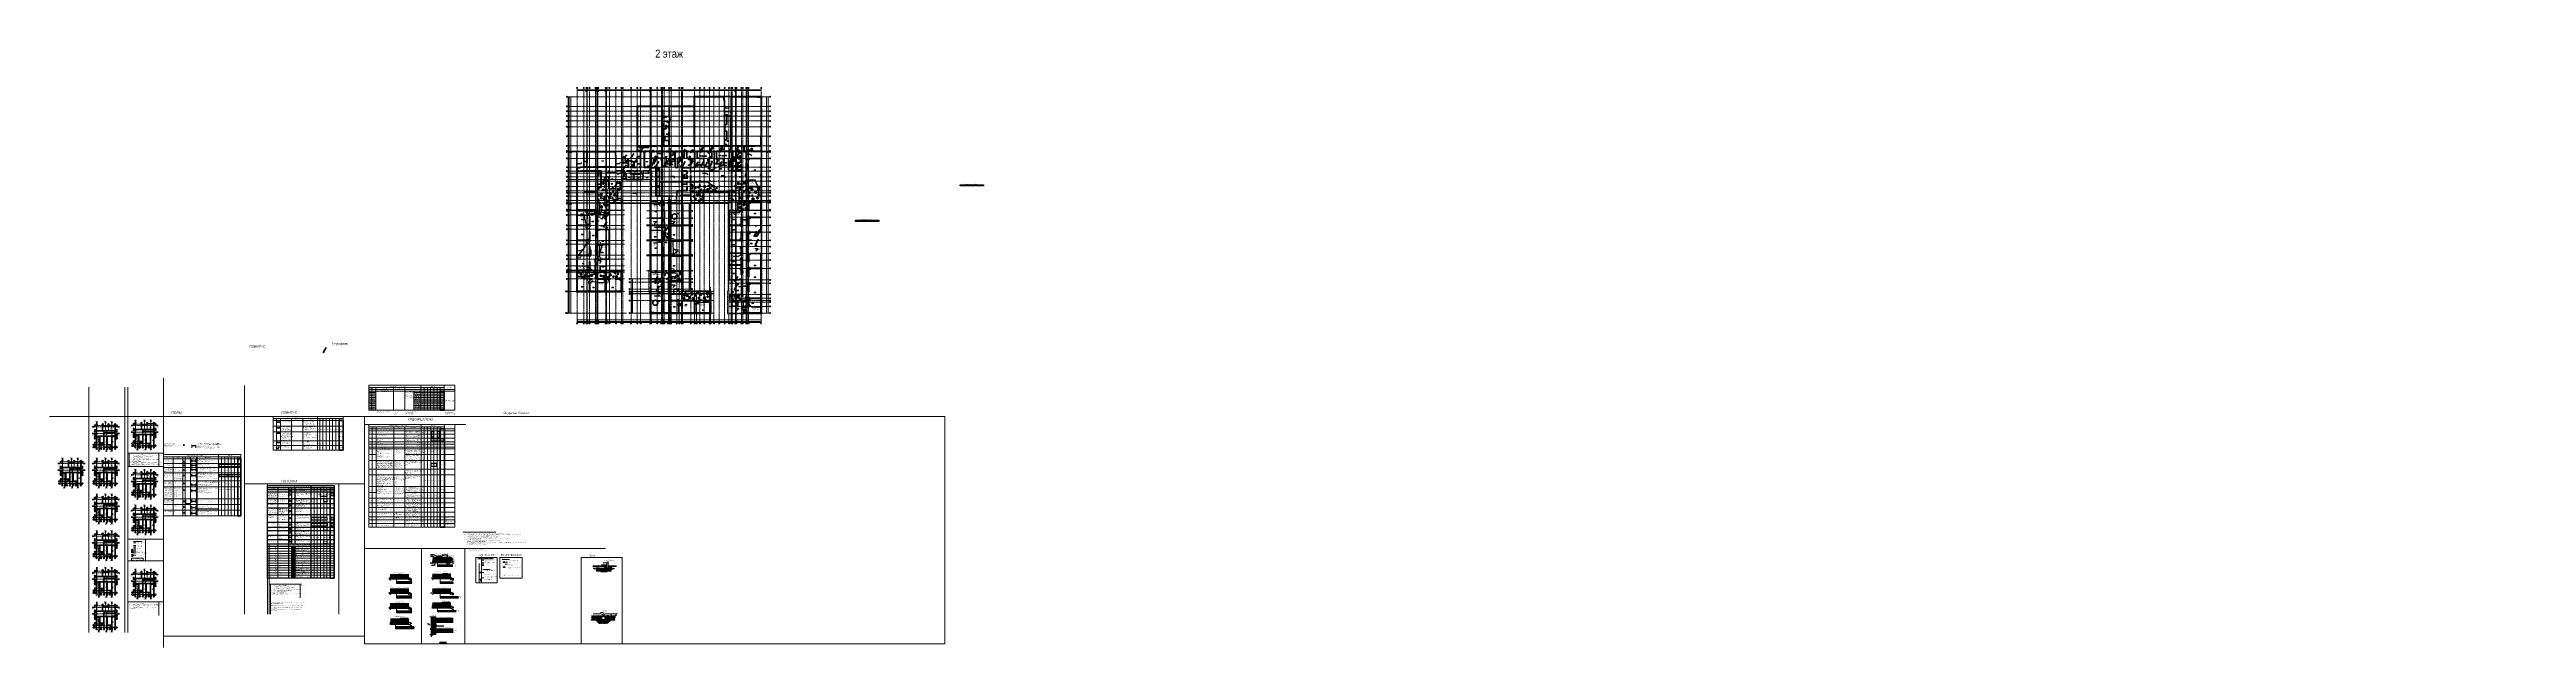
# Model space of a CAD drawing. Header units: millimetres. Extents: x -328335 to 1213373, y -208171 to 164144.
import ezdxf
from ezdxf import colors
from ezdxf.entities.mleader import LeaderData, LeaderLine
from ezdxf.enums import TextEntityAlignment as Align
from ezdxf.math import Vec2, Vec3

# ---------------------------------------------------------------- set-up
doc = ezdxf.new("R2010")
doc.units = ezdxf.units.MM
doc.header["$LTSCALE"] = 0.5
for name, pattern in [('CENTER', [50.8, 31.75, -6.35, 6.35, -6.35]), ('CENTER2', [28.575, 19.05, -3.175, 3.175, -3.175]), ('DASHED', [19.05, 12.7, -6.35]), ('HIDDEN', [9.525, 6.35, -3.175])]:
    doc.linetypes.add(name, pattern=pattern)
doc.layers.get('Defpoints').update_dxf_attribs({"color": 140})
for name, color, linetype, lineweight in [('0.25', 1, 'Continuous', 25), ('A-DETL-1', 7, 'Continuous', 30), ('A-Wall-beton', 12, 'Continuous', 18), ('АИ_Плинтус', 3, 'Continuous', 9), ('АИ_Полы', 1, 'Continuous', 9), ('АИ_Полы марка', 1, 'Continuous', 13), ('АИ_Полы_размеры', 7, 'Continuous', 5), ('АИ_Стены_марка', 7, 'Continuous', 9), ('АИ_Таблица', 7, 'Continuous', 13), ('АИ_Текст', 7, 'Continuous', 13), ('АР6_ИЗМ_расчетов_август', 10, 'Continuous', 40), ('АР6_потолок_отм', 5, 'Continuous', 5), ('АР6_Раздвижные_пер.', 160, 'Continuous', 5), ('АР6_спецификации', 7, 'Continuous', 0), ('АР_Отметка', 7, 'Continuous', 5), ('АР_Разрезы марка', 7, 'Continuous', 13), ('АР_Стены ГКЛ', 1, 'Continuous', 15), ('АР_Стены ЖБ', 7, 'Continuous', 40), ('АР_Стены кирпич', 32, 'Continuous', 30), ('АР_Текст', 7, 'Continuous', 5), ('АР_Тонкая', 254, 'Continuous', 5), ('АР_Узлы_сечения', 10, 'Continuous', 25), ('АР_Штриховка', 8, 'Continuous', 0), ('АЦ_Бафы', 8, 'Continuous', 0), ('АЦ_Выноски', 7, 'Continuous', 5), ('АЦ_Стены', 8, 'Continuous', 70), ('КМ_конструкции', 5, 'Continuous', 5), ('КМ_Фахверки', 3, 'Continuous', 30), ('КМ_Фахверки_марка', 3, 'Continuous', 0), ('Марка двери', 240, 'Continuous', 0), ('Оформление_Отметки', 250, 'Continuous', 0), ('ПБ_огнестойкость', 10, 'Continuous', 0), ('Приямки ВК', 250, 'Continuous', 18), ('Разрез_тонкая!', 250, 'Continuous', 18), ('РД_Оси_размер', 8, 'Continuous', 0), ('РД_Отметка', 7, 'Continuous', 0), ('РД_узлы', 8, 'Continuous', 13), ('Стена_замер', 162, 'Continuous', 18)]:
    doc.layers.add(name, color=color, linetype=linetype, lineweight=lineweight)
doc.layers.add('A-Anno-Schd', color=4, linetype='Continuous')
doc.layers.add('РД_Размеры КП', color=8, linetype='Continuous')
doc.layers.add('Vport', color=6, linetype='Continuous', plot=False)
for name, color, linetype, lineweight, true_color in [('АИ_Т_Профиль', 2, 'Continuous', 40, 0xffff00), ('ИЗМ1', 7, 'Continuous', 50, 0xee112e), ('РД_Оси_100', 7, 'Continuous', 0, 0x525252)]:
    doc.layers.add(name, color=color, linetype=linetype, lineweight=lineweight, true_color=true_color)
for name, color, linetype, lineweight, plot in [('АР6_Г_профиль плитки', 220, 'Continuous', 35, False), ('АР6_окраска', 40, 'Continuous', 0, False), ('АР_Делит', 120, 'Continuous', 0, False), ('Полы_компенсатор', 50, 'Continuous', 80, False)]:
    doc.layers.add(name, color=color, linetype=linetype, lineweight=lineweight, plot=plot)
doc.styles.add('Arial_Narrow_08', font='ARIALN.TTF', dxfattribs={"width": 0.8})
doc.styles.add('DIM1', font='ARIALN.TTF')
doc.styles.add('Isocpeur3', font='isocpeur.ttf')
doc.styles.add('PDF Arial', font='arial.ttf')
doc.styles.get("Standard").update_dxf_attribs({"font": 'romans.shx', "width": 0.75})
doc.styles.add('style1', font='ARIALN.TTF')
doc.styles.add('ккк', font='isocpeur.ttf', dxfattribs={"width": 0.85, "oblique": 15})
doc.dimstyles.new('1-100', dxfattribs={"dimscale": 100, "dimtxt": 2, "dimasz": 1.5, "dimexe": 1.25, "dimexo": 0.625, "dimtad": 1, "dimdec": 0, "dimtxsty": 'style1', "dimblk": 'OBLIQUE', "dimcen": 2.5, "dimadec": 0, "dimazin": 1, "dimtfac": 1, "dimtdec": 0, "dimtix": 1, "dimtmove": 0, "dimatfit": 2, "dimfxl": 1, "dimarcsym": 0})
doc.dimstyles.new('1-50', dxfattribs={"dimscale": 40, "dimtxt": 2.5, "dimasz": 2, "dimexe": 1.25, "dimexo": 0.625, "dimtad": 1, "dimdec": 0, "dimtxsty": 'style1', "dimblk": 'OBLIQUE', "dimcen": 2.5, "dimadec": 0, "dimazin": 1, "dimtfac": 1, "dimtdec": 0, "dimtmove": 0, "dimatfit": 3, "dimfxl": 1, "dimarcsym": 0})
doc.dimstyles.new('Dim100_ареал', dxfattribs={"dimscale": 100, "dimtxt": 2.5, "dimasz": 1, "dimexe": 1, "dimexo": 1, "dimgap": 0.5, "dimtad": 1, "dimzin": 12, "dimdsep": 46, "dimtxsty": 'style1', "dimblk": 'ARCHTICK', "dimcen": 1, "dimdle": 1, "dimaunit": 1, "dimadec": 0, "dimazin": 3, "dimtfac": 1, "dimtmove": 1, "dimatfit": 3, "dimldrblk": 'OPEN30', "dimfxl": 2, "dimfxlon": 1, "dimtolj": 1, "dimtzin": 0, "dimlwd": 5, "dimlwe": 5, "dimarcsym": 0})

# ---------------------------------------------------------------- blocks, each defined once
blk = doc.blocks.new('_ArchTick')
at = {"color": 0, "linetype": 'ByBlock', "const_width": 0.15}
blk.add_lwpolyline([(-0.5, -0.5), (0.5, 0.5)], dxfattribs=at)
blk = doc.blocks.new('*D450')
at = {"layer": 'Defpoints', "color": 0, "transparency": 16777216}
for p in [(0, -3255), (4200, -3255), (4200, -4255)]:
    blk.add_point(p, dxfattribs=at)
at = {"layer": 'РД_Оси_размер', "color": 0, "lineweight": 5, "transparency": 16777216}
for p, q in [((-100, -4255), (4300, -4255)), ((0, -4055), (0, -4355)), ((4200, -4055), (4200, -4355))]:
    blk.add_line(p, q, dxfattribs=at)
at = {"layer": 'РД_Оси_размер', "color": 0, "lineweight": 5, "transparency": 16777216, "xscale": 100, "yscale": 100, "zscale": 100, "rotation": 180}
blk.add_blockref('_ArchTick', (0, -4255), dxfattribs=at)
at = {"layer": 'РД_Оси_размер', "color": 0, "lineweight": 5, "transparency": 16777216, "xscale": 100, "yscale": 100, "zscale": 100}
blk.add_blockref('_ArchTick', (4200, -4255), dxfattribs=at)
at = {"layer": 'РД_Оси_размер', "color": 0, "transparency": 16777216, "insert": (2100, -4077), "char_height": 250, "attachment_point": 5, "style": 'style1'}
blk.add_mtext('\\A1;4200', dxfattribs=at)
blk = doc.blocks.new('_Open30')
at = {"color": 0, "linetype": 'ByBlock', "lineweight": -2}
for p, q in [((-1, 0), (0, 0)), ((0, 0), (-1, 0)), ((0, 0), (-1, 0))]:
    blk.add_line(p, q, dxfattribs=at)
blk = doc.blocks.new('A-iden')
at = {"linetype": 'Continuous', "lineweight": 5}
blk.add_circle((0, -4), 3, dxfattribs=at)
at = {"color": 0, "linetype": 'Continuous', "lineweight": 20, "style": 'ккк', "width": 0.85}
blk.add_attdef('ID', text='', height=4, dxfattribs=at).set_placement((0, -4), align=Align.MIDDLE_CENTER)
blk = doc.blocks.new('*D260')
at = {"layer": 'Defpoints', "color": 0, "transparency": 16777216}
for p in [(4200, -3255), (6000, -3255), (6000, -4255)]:
    blk.add_point(p, dxfattribs=at)
at = {"layer": 'РД_Оси_размер', "color": 0, "lineweight": 5, "transparency": 16777216}
for p, q in [((4100, -4255), (6100, -4255)), ((4200, -4055), (4200, -4355)), ((6000, -4055), (6000, -4355))]:
    blk.add_line(p, q, dxfattribs=at)
at = {"layer": 'РД_Оси_размер', "color": 0, "lineweight": 5, "transparency": 16777216, "xscale": 100, "yscale": 100, "zscale": 100, "rotation": 180}
blk.add_blockref('_ArchTick', (4200, -4255), dxfattribs=at)
at = {"layer": 'РД_Оси_размер', "color": 0, "lineweight": 5, "transparency": 16777216, "xscale": 100, "yscale": 100, "zscale": 100}
blk.add_blockref('_ArchTick', (6000, -4255), dxfattribs=at)
at = {"layer": 'РД_Оси_размер', "color": 0, "transparency": 16777216, "insert": (5100, -4077), "char_height": 250, "attachment_point": 5, "style": 'style1'}
blk.add_mtext('\\A1;1800', dxfattribs=at)
blk = doc.blocks.new('*D261')
at = {"layer": 'Defpoints', "color": 0, "transparency": 16777216}
for p in [(6000, -3255), (6300, -3255), (6300, -4255)]:
    blk.add_point(p, dxfattribs=at)
at = {"layer": 'РД_Оси_размер', "color": 0, "lineweight": 5, "transparency": 16777216}
for p, q in [((5900, -4255), (6400, -4255)), ((6000, -4055), (6000, -4355)), ((6150, -4255), (6317, -4813)), ((6300, -4055), (6300, -4355)), ((6317, -4813), (6870, -4813))]:
    blk.add_line(p, q, dxfattribs=at)
at = {"layer": 'РД_Оси_размер', "color": 0, "lineweight": 5, "transparency": 16777216, "xscale": 100, "yscale": 100, "zscale": 100, "rotation": 180}
blk.add_blockref('_ArchTick', (6000, -4255), dxfattribs=at)
at = {"layer": 'РД_Оси_размер', "color": 0, "lineweight": 5, "transparency": 16777216, "xscale": 100, "yscale": 100, "zscale": 100}
blk.add_blockref('_ArchTick', (6300, -4255), dxfattribs=at)
at = {"layer": 'РД_Оси_размер', "color": 0, "transparency": 16777216, "insert": (6594, -4635), "char_height": 250, "attachment_point": 5, "style": 'style1'}
blk.add_mtext('\\A1;300', dxfattribs=at)
blk = doc.blocks.new('*D262')
at = {"layer": 'Defpoints', "color": 0, "transparency": 16777216}
for p in [(6300, -3255), (7800, -3255), (7800, -4255)]:
    blk.add_point(p, dxfattribs=at)
at = {"layer": 'РД_Оси_размер', "color": 0, "lineweight": 5, "transparency": 16777216}
for p, q in [((6200, -4255), (7900, -4255)), ((6300, -4055), (6300, -4355)), ((7800, -4055), (7800, -4355))]:
    blk.add_line(p, q, dxfattribs=at)
at = {"layer": 'РД_Оси_размер', "color": 0, "lineweight": 5, "transparency": 16777216, "xscale": 100, "yscale": 100, "zscale": 100, "rotation": 180}
blk.add_blockref('_ArchTick', (6300, -4255), dxfattribs=at)
at = {"layer": 'РД_Оси_размер', "color": 0, "lineweight": 5, "transparency": 16777216, "xscale": 100, "yscale": 100, "zscale": 100}
blk.add_blockref('_ArchTick', (7800, -4255), dxfattribs=at)
at = {"layer": 'РД_Оси_размер', "color": 0, "transparency": 16777216, "insert": (7050, -4077), "char_height": 250, "attachment_point": 5, "style": 'style1'}
blk.add_mtext('\\A1;1500', dxfattribs=at)
blk = doc.blocks.new('*D263')
at = {"layer": 'Defpoints', "color": 0, "transparency": 16777216}
for p in [(7800, -3255), (11400, -3255), (11400, -4255)]:
    blk.add_point(p, dxfattribs=at)
at = {"layer": 'РД_Оси_размер', "color": 0, "lineweight": 5, "transparency": 16777216}
for p, q in [((7700, -4255), (11500, -4255)), ((7800, -4055), (7800, -4355)), ((11400, -4055), (11400, -4355))]:
    blk.add_line(p, q, dxfattribs=at)
at = {"layer": 'РД_Оси_размер', "color": 0, "lineweight": 5, "transparency": 16777216, "xscale": 100, "yscale": 100, "zscale": 100, "rotation": 180}
blk.add_blockref('_ArchTick', (7800, -4255), dxfattribs=at)
at = {"layer": 'РД_Оси_размер', "color": 0, "lineweight": 5, "transparency": 16777216, "xscale": 100, "yscale": 100, "zscale": 100}
blk.add_blockref('_ArchTick', (11400, -4255), dxfattribs=at)
at = {"layer": 'РД_Оси_размер', "color": 0, "transparency": 16777216, "insert": (9600, -4077), "char_height": 250, "attachment_point": 5, "style": 'style1'}
blk.add_mtext('\\A1;3600', dxfattribs=at)
blk = doc.blocks.new('*D264')
at = {"layer": 'Defpoints', "color": 0, "transparency": 16777216}
for p in [(11400, -3255), (12300, -3255), (12300, -4255)]:
    blk.add_point(p, dxfattribs=at)
at = {"layer": 'РД_Оси_размер', "color": 0, "lineweight": 5, "transparency": 16777216}
for p, q in [((11300, -4255), (12400, -4255)), ((11400, -4055), (11400, -4355)), ((12300, -4055), (12300, -4355))]:
    blk.add_line(p, q, dxfattribs=at)
at = {"layer": 'РД_Оси_размер', "color": 0, "lineweight": 5, "transparency": 16777216, "xscale": 100, "yscale": 100, "zscale": 100, "rotation": 180}
blk.add_blockref('_ArchTick', (11400, -4255), dxfattribs=at)
at = {"layer": 'РД_Оси_размер', "color": 0, "lineweight": 5, "transparency": 16777216, "xscale": 100, "yscale": 100, "zscale": 100}
blk.add_blockref('_ArchTick', (12300, -4255), dxfattribs=at)
at = {"layer": 'РД_Оси_размер', "color": 0, "transparency": 16777216, "insert": (11850, -4077), "char_height": 250, "attachment_point": 5, "style": 'style1'}
blk.add_mtext('\\A1;900', dxfattribs=at)
blk = doc.blocks.new('*D265')
at = {"layer": 'Defpoints', "color": 0, "transparency": 16777216}
for p in [(12300, -3255), (12600, -3255), (12600, -4255)]:
    blk.add_point(p, dxfattribs=at)
at = {"layer": 'РД_Оси_размер', "color": 0, "lineweight": 5, "transparency": 16777216}
for p, q in [((12237, -4813), (11684, -4813)), ((12200, -4255), (12700, -4255)), ((12450, -4255), (12237, -4813)), ((12300, -4055), (12300, -4355)), ((12600, -4055), (12600, -4355))]:
    blk.add_line(p, q, dxfattribs=at)
at = {"layer": 'РД_Оси_размер', "color": 0, "lineweight": 5, "transparency": 16777216, "xscale": 100, "yscale": 100, "zscale": 100, "rotation": 180}
blk.add_blockref('_ArchTick', (12300, -4255), dxfattribs=at)
at = {"layer": 'РД_Оси_размер', "color": 0, "lineweight": 5, "transparency": 16777216, "xscale": 100, "yscale": 100, "zscale": 100}
blk.add_blockref('_ArchTick', (12600, -4255), dxfattribs=at)
at = {"layer": 'РД_Оси_размер', "color": 0, "transparency": 16777216, "insert": (11960, -4636), "char_height": 250, "attachment_point": 5, "style": 'style1'}
blk.add_mtext('\\A1;300', dxfattribs=at)
blk = doc.blocks.new('*D266')
at = {"layer": 'Defpoints', "color": 0, "transparency": 16777216}
for p in [(12600, -3255), (12900, -3255), (12900, -4255)]:
    blk.add_point(p, dxfattribs=at)
at = {"layer": 'РД_Оси_размер', "color": 0, "lineweight": 5, "transparency": 16777216}
for p, q in [((12500, -4255), (13000, -4255)), ((12600, -4055), (12600, -4355)), ((12750, -4255), (12917, -4813)), ((12900, -4055), (12900, -4355)), ((12917, -4813), (13470, -4813))]:
    blk.add_line(p, q, dxfattribs=at)
at = {"layer": 'РД_Оси_размер', "color": 0, "lineweight": 5, "transparency": 16777216, "xscale": 100, "yscale": 100, "zscale": 100, "rotation": 180}
blk.add_blockref('_ArchTick', (12600, -4255), dxfattribs=at)
at = {"layer": 'РД_Оси_размер', "color": 0, "lineweight": 5, "transparency": 16777216, "xscale": 100, "yscale": 100, "zscale": 100}
blk.add_blockref('_ArchTick', (12900, -4255), dxfattribs=at)
at = {"layer": 'РД_Оси_размер', "color": 0, "transparency": 16777216, "insert": (13194, -4635), "char_height": 250, "attachment_point": 5, "style": 'style1'}
blk.add_mtext('\\A1;300', dxfattribs=at)
blk = doc.blocks.new('*D267')
at = {"layer": 'Defpoints', "color": 0, "transparency": 16777216}
for p in [(12900, -3255), (18000, -3255), (18000, -4255)]:
    blk.add_point(p, dxfattribs=at)
at = {"layer": 'РД_Оси_размер', "color": 0, "lineweight": 5, "transparency": 16777216}
for p, q in [((12800, -4255), (18100, -4255)), ((12900, -4055), (12900, -4355)), ((18000, -4055), (18000, -4355))]:
    blk.add_line(p, q, dxfattribs=at)
at = {"layer": 'РД_Оси_размер', "color": 0, "lineweight": 5, "transparency": 16777216, "xscale": 100, "yscale": 100, "zscale": 100, "rotation": 180}
blk.add_blockref('_ArchTick', (12900, -4255), dxfattribs=at)
at = {"layer": 'РД_Оси_размер', "color": 0, "lineweight": 5, "transparency": 16777216, "xscale": 100, "yscale": 100, "zscale": 100}
blk.add_blockref('_ArchTick', (18000, -4255), dxfattribs=at)
at = {"layer": 'РД_Оси_размер', "color": 0, "transparency": 16777216, "insert": (15450, -4077), "char_height": 250, "attachment_point": 5, "style": 'style1'}
blk.add_mtext('\\A1;5100', dxfattribs=at)
blk = doc.blocks.new('*D268')
at = {"layer": 'Defpoints', "color": 0, "transparency": 16777216}
for p in [(18000, -3255), (18300, -3255), (18300, -4255)]:
    blk.add_point(p, dxfattribs=at)
at = {"layer": 'РД_Оси_размер', "color": 0, "lineweight": 5, "transparency": 16777216}
for p, q in [((17900, -4255), (18400, -4255)), ((18000, -4055), (18000, -4355)), ((18150, -4255), (18317, -4813)), ((18300, -4055), (18300, -4355)), ((18317, -4813), (18870, -4813))]:
    blk.add_line(p, q, dxfattribs=at)
at = {"layer": 'РД_Оси_размер', "color": 0, "lineweight": 5, "transparency": 16777216, "xscale": 100, "yscale": 100, "zscale": 100, "rotation": 180}
blk.add_blockref('_ArchTick', (18000, -4255), dxfattribs=at)
at = {"layer": 'РД_Оси_размер', "color": 0, "lineweight": 5, "transparency": 16777216, "xscale": 100, "yscale": 100, "zscale": 100}
blk.add_blockref('_ArchTick', (18300, -4255), dxfattribs=at)
at = {"layer": 'РД_Оси_размер', "color": 0, "transparency": 16777216, "insert": (18594, -4635), "char_height": 250, "attachment_point": 5, "style": 'style1'}
blk.add_mtext('\\A1;300', dxfattribs=at)
blk = doc.blocks.new('*D269')
at = {"layer": 'Defpoints', "color": 0, "transparency": 16777216}
for p in [(18300, -3255), (20100, -3255), (20100, -4255)]:
    blk.add_point(p, dxfattribs=at)
at = {"layer": 'РД_Оси_размер', "color": 0, "lineweight": 5, "transparency": 16777216}
for p, q in [((18200, -4255), (20200, -4255)), ((18300, -4055), (18300, -4355)), ((20100, -4055), (20100, -4355))]:
    blk.add_line(p, q, dxfattribs=at)
at = {"layer": 'РД_Оси_размер', "color": 0, "lineweight": 5, "transparency": 16777216, "xscale": 100, "yscale": 100, "zscale": 100, "rotation": 180}
blk.add_blockref('_ArchTick', (18300, -4255), dxfattribs=at)
at = {"layer": 'РД_Оси_размер', "color": 0, "lineweight": 5, "transparency": 16777216, "xscale": 100, "yscale": 100, "zscale": 100}
blk.add_blockref('_ArchTick', (20100, -4255), dxfattribs=at)
at = {"layer": 'РД_Оси_размер', "color": 0, "transparency": 16777216, "insert": (19200, -4077), "char_height": 250, "attachment_point": 5, "style": 'style1'}
blk.add_mtext('\\A1;1800', dxfattribs=at)
blk = doc.blocks.new('*D270')
at = {"layer": 'Defpoints', "color": 0, "transparency": 16777216}
for p in [(20100, -3255), (24200, -3255), (24200, -4255)]:
    blk.add_point(p, dxfattribs=at)
at = {"layer": 'РД_Оси_размер', "color": 0, "lineweight": 5, "transparency": 16777216}
for p, q in [((20000, -4255), (24300, -4255)), ((20100, -4055), (20100, -4355)), ((24200, -4055), (24200, -4355))]:
    blk.add_line(p, q, dxfattribs=at)
at = {"layer": 'РД_Оси_размер', "color": 0, "lineweight": 5, "transparency": 16777216, "xscale": 100, "yscale": 100, "zscale": 100, "rotation": 180}
blk.add_blockref('_ArchTick', (20100, -4255), dxfattribs=at)
at = {"layer": 'РД_Оси_размер', "color": 0, "lineweight": 5, "transparency": 16777216, "xscale": 100, "yscale": 100, "zscale": 100}
blk.add_blockref('_ArchTick', (24200, -4255), dxfattribs=at)
at = {"layer": 'РД_Оси_размер', "color": 0, "transparency": 16777216, "insert": (22150, -4077), "char_height": 250, "attachment_point": 5, "style": 'style1'}
blk.add_mtext('\\A1;4100', dxfattribs=at)
blk = doc.blocks.new('*D271')
at = {"layer": 'Defpoints', "color": 0, "transparency": 16777216}
for p in [(24200, -3255), (27600, -3255), (27600, -4255)]:
    blk.add_point(p, dxfattribs=at)
at = {"layer": 'РД_Оси_размер', "color": 0, "lineweight": 5, "transparency": 16777216}
for p, q in [((24100, -4255), (27700, -4255)), ((24200, -4055), (24200, -4355)), ((27600, -4055), (27600, -4355))]:
    blk.add_line(p, q, dxfattribs=at)
at = {"layer": 'РД_Оси_размер', "color": 0, "lineweight": 5, "transparency": 16777216, "xscale": 100, "yscale": 100, "zscale": 100, "rotation": 180}
blk.add_blockref('_ArchTick', (24200, -4255), dxfattribs=at)
at = {"layer": 'РД_Оси_размер', "color": 0, "lineweight": 5, "transparency": 16777216, "xscale": 100, "yscale": 100, "zscale": 100}
blk.add_blockref('_ArchTick', (27600, -4255), dxfattribs=at)
at = {"layer": 'РД_Оси_размер', "color": 0, "transparency": 16777216, "insert": (25900, -4077), "char_height": 250, "attachment_point": 5, "style": 'style1'}
blk.add_mtext('\\A1;3400', dxfattribs=at)
blk = doc.blocks.new('*D272')
at = {"layer": 'Defpoints', "color": 0, "transparency": 16777216}
for p in [(27600, -3255), (28500, -3255), (28500, -4255)]:
    blk.add_point(p, dxfattribs=at)
at = {"layer": 'РД_Оси_размер', "color": 0, "lineweight": 5, "transparency": 16777216}
for p, q in [((27500, -4255), (28600, -4255)), ((27600, -4055), (27600, -4355)), ((28500, -4055), (28500, -4355))]:
    blk.add_line(p, q, dxfattribs=at)
at = {"layer": 'РД_Оси_размер', "color": 0, "lineweight": 5, "transparency": 16777216, "xscale": 100, "yscale": 100, "zscale": 100, "rotation": 180}
blk.add_blockref('_ArchTick', (27600, -4255), dxfattribs=at)
at = {"layer": 'РД_Оси_размер', "color": 0, "lineweight": 5, "transparency": 16777216, "xscale": 100, "yscale": 100, "zscale": 100}
blk.add_blockref('_ArchTick', (28500, -4255), dxfattribs=at)
at = {"layer": 'РД_Оси_размер', "color": 0, "transparency": 16777216, "insert": (28050, -4077), "char_height": 250, "attachment_point": 5, "style": 'style1'}
blk.add_mtext('\\A1;900', dxfattribs=at)
blk = doc.blocks.new('*D273')
at = {"layer": 'Defpoints', "color": 0, "transparency": 16777216}
for p in [(28500, -3255), (33600, -3255), (33600, -4255)]:
    blk.add_point(p, dxfattribs=at)
at = {"layer": 'РД_Оси_размер', "color": 0, "lineweight": 5, "transparency": 16777216}
for p, q in [((28400, -4255), (33700, -4255)), ((28500, -4055), (28500, -4355)), ((33600, -4055), (33600, -4355))]:
    blk.add_line(p, q, dxfattribs=at)
at = {"layer": 'РД_Оси_размер', "color": 0, "lineweight": 5, "transparency": 16777216, "xscale": 100, "yscale": 100, "zscale": 100, "rotation": 180}
blk.add_blockref('_ArchTick', (28500, -4255), dxfattribs=at)
at = {"layer": 'РД_Оси_размер', "color": 0, "lineweight": 5, "transparency": 16777216, "xscale": 100, "yscale": 100, "zscale": 100}
blk.add_blockref('_ArchTick', (33600, -4255), dxfattribs=at)
at = {"layer": 'РД_Оси_размер', "color": 0, "transparency": 16777216, "insert": (31050, -4077), "char_height": 250, "attachment_point": 5, "style": 'style1'}
blk.add_mtext('\\A1;5100', dxfattribs=at)
blk = doc.blocks.new('*D274')
at = {"layer": 'Defpoints', "color": 0, "transparency": 16777216}
for p in [(33600, -3255), (37500, -3255), (37500, -4255)]:
    blk.add_point(p, dxfattribs=at)
at = {"layer": 'РД_Оси_размер', "color": 0, "lineweight": 5, "transparency": 16777216}
for p, q in [((33500, -4255), (37600, -4255)), ((33600, -4055), (33600, -4355)), ((37500, -4055), (37500, -4355))]:
    blk.add_line(p, q, dxfattribs=at)
at = {"layer": 'РД_Оси_размер', "color": 0, "lineweight": 5, "transparency": 16777216, "xscale": 100, "yscale": 100, "zscale": 100, "rotation": 180}
blk.add_blockref('_ArchTick', (33600, -4255), dxfattribs=at)
at = {"layer": 'РД_Оси_размер', "color": 0, "lineweight": 5, "transparency": 16777216, "xscale": 100, "yscale": 100, "zscale": 100}
blk.add_blockref('_ArchTick', (37500, -4255), dxfattribs=at)
at = {"layer": 'РД_Оси_размер', "color": 0, "transparency": 16777216, "insert": (35550, -4077), "char_height": 250, "attachment_point": 5, "style": 'style1'}
blk.add_mtext('\\A1;3900', dxfattribs=at)
blk = doc.blocks.new('*D275')
at = {"layer": 'Defpoints', "color": 0, "transparency": 16777216}
for p in [(37500, -3255), (39600, -3255), (39600, -4255)]:
    blk.add_point(p, dxfattribs=at)
at = {"layer": 'РД_Оси_размер', "color": 0, "lineweight": 5, "transparency": 16777216}
for p, q in [((37400, -4255), (39700, -4255)), ((37500, -4055), (37500, -4355)), ((39600, -4055), (39600, -4355))]:
    blk.add_line(p, q, dxfattribs=at)
at = {"layer": 'РД_Оси_размер', "color": 0, "lineweight": 5, "transparency": 16777216, "xscale": 100, "yscale": 100, "zscale": 100, "rotation": 180}
blk.add_blockref('_ArchTick', (37500, -4255), dxfattribs=at)
at = {"layer": 'РД_Оси_размер', "color": 0, "lineweight": 5, "transparency": 16777216, "xscale": 100, "yscale": 100, "zscale": 100}
blk.add_blockref('_ArchTick', (39600, -4255), dxfattribs=at)
at = {"layer": 'РД_Оси_размер', "color": 0, "transparency": 16777216, "insert": (38550, -4077), "char_height": 250, "attachment_point": 5, "style": 'style1'}
blk.add_mtext('\\A1;2100', dxfattribs=at)
blk = doc.blocks.new('*D276')
at = {"layer": 'Defpoints', "color": 0, "transparency": 16777216}
for p in [(39600, -3255), (45600, -3255), (45600, -4255)]:
    blk.add_point(p, dxfattribs=at)
at = {"layer": 'РД_Оси_размер', "color": 0, "lineweight": 5, "transparency": 16777216}
for p, q in [((39500, -4255), (45700, -4255)), ((39600, -4055), (39600, -4355)), ((45600, -4055), (45600, -4355))]:
    blk.add_line(p, q, dxfattribs=at)
at = {"layer": 'РД_Оси_размер', "color": 0, "lineweight": 5, "transparency": 16777216, "xscale": 100, "yscale": 100, "zscale": 100, "rotation": 180}
blk.add_blockref('_ArchTick', (39600, -4255), dxfattribs=at)
at = {"layer": 'РД_Оси_размер', "color": 0, "lineweight": 5, "transparency": 16777216, "xscale": 100, "yscale": 100, "zscale": 100}
blk.add_blockref('_ArchTick', (45600, -4255), dxfattribs=at)
at = {"layer": 'РД_Оси_размер', "color": 0, "transparency": 16777216, "insert": (42600, -4077), "char_height": 250, "attachment_point": 5, "style": 'style1'}
blk.add_mtext('\\A1;6000', dxfattribs=at)
blk = doc.blocks.new('*D277')
at = {"layer": 'Defpoints', "color": 0, "transparency": 16777216}
for p in [(45600, -3255), (46060, -3255), (46060, -4255)]:
    blk.add_point(p, dxfattribs=at)
at = {"layer": 'РД_Оси_размер', "color": 0, "lineweight": 5, "transparency": 16777216}
for p, q in [((45500, -4255), (46160, -4255)), ((45600, -4055), (45600, -4355)), ((45830, -4255), (45997, -4813)), ((45997, -4813), (46558, -4813)), ((46060, -4055), (46060, -4355))]:
    blk.add_line(p, q, dxfattribs=at)
at = {"layer": 'РД_Оси_размер', "color": 0, "lineweight": 5, "transparency": 16777216, "xscale": 100, "yscale": 100, "zscale": 100, "rotation": 180}
blk.add_blockref('_ArchTick', (45600, -4255), dxfattribs=at)
at = {"layer": 'РД_Оси_размер', "color": 0, "lineweight": 5, "transparency": 16777216, "xscale": 100, "yscale": 100, "zscale": 100}
blk.add_blockref('_ArchTick', (46060, -4255), dxfattribs=at)
at = {"layer": 'РД_Оси_размер', "color": 0, "transparency": 16777216, "insert": (46278, -4635), "char_height": 250, "attachment_point": 5, "style": 'style1'}
blk.add_mtext('\\A1;460', dxfattribs=at)
blk = doc.blocks.new('*D278')
at = {"layer": 'Defpoints', "color": 0, "transparency": 16777216}
for p in [(46060, -3255), (49960, -3255), (49960, -4255)]:
    blk.add_point(p, dxfattribs=at)
at = {"layer": 'РД_Оси_размер', "color": 0, "lineweight": 5, "transparency": 16777216}
for p, q in [((45960, -4255), (50060, -4255)), ((46060, -4055), (46060, -4355)), ((49960, -4055), (49960, -4355))]:
    blk.add_line(p, q, dxfattribs=at)
at = {"layer": 'РД_Оси_размер', "color": 0, "lineweight": 5, "transparency": 16777216, "xscale": 100, "yscale": 100, "zscale": 100, "rotation": 180}
blk.add_blockref('_ArchTick', (46060, -4255), dxfattribs=at)
at = {"layer": 'РД_Оси_размер', "color": 0, "lineweight": 5, "transparency": 16777216, "xscale": 100, "yscale": 100, "zscale": 100}
blk.add_blockref('_ArchTick', (49960, -4255), dxfattribs=at)
at = {"layer": 'РД_Оси_размер', "color": 0, "transparency": 16777216, "insert": (48010, -4077), "char_height": 250, "attachment_point": 5, "style": 'style1'}
blk.add_mtext('\\A1;3900', dxfattribs=at)
blk = doc.blocks.new('*D279')
at = {"layer": 'Defpoints', "color": 0, "transparency": 16777216}
for p in [(49960, -3255), (52500, -3255), (52500, -4255)]:
    blk.add_point(p, dxfattribs=at)
at = {"layer": 'РД_Оси_размер', "color": 0, "lineweight": 5, "transparency": 16777216}
for p, q in [((49860, -4255), (52600, -4255)), ((49960, -4055), (49960, -4355)), ((52500, -4055), (52500, -4355))]:
    blk.add_line(p, q, dxfattribs=at)
at = {"layer": 'РД_Оси_размер', "color": 0, "lineweight": 5, "transparency": 16777216, "xscale": 100, "yscale": 100, "zscale": 100, "rotation": 180}
blk.add_blockref('_ArchTick', (49960, -4255), dxfattribs=at)
at = {"layer": 'РД_Оси_размер', "color": 0, "lineweight": 5, "transparency": 16777216, "xscale": 100, "yscale": 100, "zscale": 100}
blk.add_blockref('_ArchTick', (52500, -4255), dxfattribs=at)
at = {"layer": 'РД_Оси_размер', "color": 0, "transparency": 16777216, "insert": (51230, -4077), "char_height": 250, "attachment_point": 5, "style": 'style1'}
blk.add_mtext('\\A1;2540', dxfattribs=at)
blk = doc.blocks.new('*D280')
at = {"layer": 'Defpoints', "color": 0, "transparency": 16777216}
for p in [(52500, -3255), (53100, -3255), (53100, -4255)]:
    blk.add_point(p, dxfattribs=at)
at = {"layer": 'РД_Оси_размер', "color": 0, "lineweight": 5, "transparency": 16777216}
for p, q in [((52400, -4255), (53200, -4255)), ((52500, -4055), (52500, -4355)), ((53100, -4055), (53100, -4355))]:
    blk.add_line(p, q, dxfattribs=at)
at = {"layer": 'РД_Оси_размер', "color": 0, "lineweight": 5, "transparency": 16777216, "xscale": 100, "yscale": 100, "zscale": 100, "rotation": 180}
blk.add_blockref('_ArchTick', (52500, -4255), dxfattribs=at)
at = {"layer": 'РД_Оси_размер', "color": 0, "lineweight": 5, "transparency": 16777216, "xscale": 100, "yscale": 100, "zscale": 100}
blk.add_blockref('_ArchTick', (53100, -4255), dxfattribs=at)
at = {"layer": 'РД_Оси_размер', "color": 0, "transparency": 16777216, "insert": (52800, -4077), "char_height": 250, "attachment_point": 5, "style": 'style1'}
blk.add_mtext('\\A1;600', dxfattribs=at)
blk = doc.blocks.new('*D281')
at = {"layer": 'Defpoints', "color": 0, "transparency": 16777216}
for p in [(53100, -3255), (53400, -3255), (53400, -4255)]:
    blk.add_point(p, dxfattribs=at)
at = {"layer": 'РД_Оси_размер', "color": 0, "lineweight": 5, "transparency": 16777216}
for p, q in [((53000, -4255), (53500, -4255)), ((53100, -4055), (53100, -4355)), ((53250, -4255), (53417, -4813)), ((53400, -4055), (53400, -4355)), ((53417, -4813), (53970, -4813))]:
    blk.add_line(p, q, dxfattribs=at)
at = {"layer": 'РД_Оси_размер', "color": 0, "lineweight": 5, "transparency": 16777216, "xscale": 100, "yscale": 100, "zscale": 100, "rotation": 180}
blk.add_blockref('_ArchTick', (53100, -4255), dxfattribs=at)
at = {"layer": 'РД_Оси_размер', "color": 0, "lineweight": 5, "transparency": 16777216, "xscale": 100, "yscale": 100, "zscale": 100}
blk.add_blockref('_ArchTick', (53400, -4255), dxfattribs=at)
at = {"layer": 'РД_Оси_размер', "color": 0, "transparency": 16777216, "insert": (53694, -4635), "char_height": 250, "attachment_point": 5, "style": 'style1'}
blk.add_mtext('\\A1;300', dxfattribs=at)
blk = doc.blocks.new('*D282')
at = {"layer": 'Defpoints', "color": 0, "transparency": 16777216}
for p in [(53400, -3255), (54300, -3255), (54300, -4255)]:
    blk.add_point(p, dxfattribs=at)
at = {"layer": 'РД_Оси_размер', "color": 0, "lineweight": 5, "transparency": 16777216}
for p, q in [((53300, -4255), (54400, -4255)), ((53400, -4055), (53400, -4355)), ((54300, -4055), (54300, -4355))]:
    blk.add_line(p, q, dxfattribs=at)
at = {"layer": 'РД_Оси_размер', "color": 0, "lineweight": 5, "transparency": 16777216, "xscale": 100, "yscale": 100, "zscale": 100, "rotation": 180}
blk.add_blockref('_ArchTick', (53400, -4255), dxfattribs=at)
at = {"layer": 'РД_Оси_размер', "color": 0, "lineweight": 5, "transparency": 16777216, "xscale": 100, "yscale": 100, "zscale": 100}
blk.add_blockref('_ArchTick', (54300, -4255), dxfattribs=at)
at = {"layer": 'РД_Оси_размер', "color": 0, "transparency": 16777216, "insert": (53850, -4077), "char_height": 250, "attachment_point": 5, "style": 'style1'}
blk.add_mtext('\\A1;900', dxfattribs=at)
blk = doc.blocks.new('*D283')
at = {"layer": 'Defpoints', "color": 0, "transparency": 16777216}
for p in [(54300, -3255), (57000, -3255), (57000, -4255)]:
    blk.add_point(p, dxfattribs=at)
at = {"layer": 'РД_Оси_размер', "color": 0, "lineweight": 5, "transparency": 16777216}
for p, q in [((54200, -4255), (57100, -4255)), ((54300, -4055), (54300, -4355)), ((57000, -4055), (57000, -4355))]:
    blk.add_line(p, q, dxfattribs=at)
at = {"layer": 'РД_Оси_размер', "color": 0, "lineweight": 5, "transparency": 16777216, "xscale": 100, "yscale": 100, "zscale": 100, "rotation": 180}
blk.add_blockref('_ArchTick', (54300, -4255), dxfattribs=at)
at = {"layer": 'РД_Оси_размер', "color": 0, "lineweight": 5, "transparency": 16777216, "xscale": 100, "yscale": 100, "zscale": 100}
blk.add_blockref('_ArchTick', (57000, -4255), dxfattribs=at)
at = {"layer": 'РД_Оси_размер', "color": 0, "transparency": 16777216, "insert": (55650, -4077), "char_height": 250, "attachment_point": 5, "style": 'style1'}
blk.add_mtext('\\A1;2700', dxfattribs=at)
blk = doc.blocks.new('*D284')
at = {"layer": 'Defpoints', "color": 0, "transparency": 16777216}
for p in [(57000, -3255), (57300, -3255), (57300, -4255)]:
    blk.add_point(p, dxfattribs=at)
at = {"layer": 'РД_Оси_размер', "color": 0, "lineweight": 5, "transparency": 16777216}
for p, q in [((56900, -4255), (57400, -4255)), ((57000, -4055), (57000, -4355)), ((57150, -4255), (57317, -4813)), ((57300, -4055), (57300, -4355)), ((57317, -4813), (57870, -4813))]:
    blk.add_line(p, q, dxfattribs=at)
at = {"layer": 'РД_Оси_размер', "color": 0, "lineweight": 5, "transparency": 16777216, "xscale": 100, "yscale": 100, "zscale": 100, "rotation": 180}
blk.add_blockref('_ArchTick', (57000, -4255), dxfattribs=at)
at = {"layer": 'РД_Оси_размер', "color": 0, "lineweight": 5, "transparency": 16777216, "xscale": 100, "yscale": 100, "zscale": 100}
blk.add_blockref('_ArchTick', (57300, -4255), dxfattribs=at)
at = {"layer": 'РД_Оси_размер', "color": 0, "transparency": 16777216, "insert": (57594, -4635), "char_height": 250, "attachment_point": 5, "style": 'style1'}
blk.add_mtext('\\A1;300', dxfattribs=at)
blk = doc.blocks.new('*D285')
at = {"layer": 'Defpoints', "color": 0, "transparency": 16777216}
for p in [(57300, -3255), (57900, -3255), (57900, -4255)]:
    blk.add_point(p, dxfattribs=at)
at = {"layer": 'РД_Оси_размер', "color": 0, "lineweight": 5, "transparency": 16777216}
for p, q in [((57200, -4255), (58000, -4255)), ((57300, -4055), (57300, -4355)), ((57900, -4055), (57900, -4355))]:
    blk.add_line(p, q, dxfattribs=at)
at = {"layer": 'РД_Оси_размер', "color": 0, "lineweight": 5, "transparency": 16777216, "xscale": 100, "yscale": 100, "zscale": 100, "rotation": 180}
blk.add_blockref('_ArchTick', (57300, -4255), dxfattribs=at)
at = {"layer": 'РД_Оси_размер', "color": 0, "lineweight": 5, "transparency": 16777216, "xscale": 100, "yscale": 100, "zscale": 100}
blk.add_blockref('_ArchTick', (57900, -4255), dxfattribs=at)
at = {"layer": 'РД_Оси_размер', "color": 0, "transparency": 16777216, "insert": (57600, -4077), "char_height": 250, "attachment_point": 5, "style": 'style1'}
blk.add_mtext('\\A1;600', dxfattribs=at)
blk = doc.blocks.new('*D286')
at = {"layer": 'Defpoints', "color": 0, "transparency": 16777216}
for p in [(57900, -3255), (58500, -3255), (58500, -4255)]:
    blk.add_point(p, dxfattribs=at)
at = {"layer": 'РД_Оси_размер', "color": 0, "lineweight": 5, "transparency": 16777216}
for p, q in [((57800, -4255), (58600, -4255)), ((57900, -4055), (57900, -4355)), ((58500, -4055), (58500, -4355))]:
    blk.add_line(p, q, dxfattribs=at)
at = {"layer": 'РД_Оси_размер', "color": 0, "lineweight": 5, "transparency": 16777216, "xscale": 100, "yscale": 100, "zscale": 100, "rotation": 180}
blk.add_blockref('_ArchTick', (57900, -4255), dxfattribs=at)
at = {"layer": 'РД_Оси_размер', "color": 0, "lineweight": 5, "transparency": 16777216, "xscale": 100, "yscale": 100, "zscale": 100}
blk.add_blockref('_ArchTick', (58500, -4255), dxfattribs=at)
at = {"layer": 'РД_Оси_размер', "color": 0, "transparency": 16777216, "insert": (58200, -4077), "char_height": 250, "attachment_point": 5, "style": 'style1'}
blk.add_mtext('\\A1;600', dxfattribs=at)
blk = doc.blocks.new('*D287')
at = {"layer": 'Defpoints', "color": 0, "transparency": 16777216}
for p in [(58500, -3255), (62100, -3255), (62100, -4255)]:
    blk.add_point(p, dxfattribs=at)
at = {"layer": 'РД_Оси_размер', "color": 0, "lineweight": 5, "transparency": 16777216}
for p, q in [((58400, -4255), (62200, -4255)), ((58500, -4055), (58500, -4355)), ((62100, -4055), (62100, -4355))]:
    blk.add_line(p, q, dxfattribs=at)
at = {"layer": 'РД_Оси_размер', "color": 0, "lineweight": 5, "transparency": 16777216, "xscale": 100, "yscale": 100, "zscale": 100, "rotation": 180}
blk.add_blockref('_ArchTick', (58500, -4255), dxfattribs=at)
at = {"layer": 'РД_Оси_размер', "color": 0, "lineweight": 5, "transparency": 16777216, "xscale": 100, "yscale": 100, "zscale": 100}
blk.add_blockref('_ArchTick', (62100, -4255), dxfattribs=at)
at = {"layer": 'РД_Оси_размер', "color": 0, "transparency": 16777216, "insert": (60300, -4077), "char_height": 250, "attachment_point": 5, "style": 'style1'}
blk.add_mtext('\\A1;3600', dxfattribs=at)
blk = doc.blocks.new('*D288')
at = {"layer": 'Defpoints', "color": 0, "transparency": 16777216}
for p in [(62100, -3255), (63600, -3255), (63600, -4255)]:
    blk.add_point(p, dxfattribs=at)
at = {"layer": 'РД_Оси_размер', "color": 0, "lineweight": 5, "transparency": 16777216}
for p, q in [((62000, -4255), (63700, -4255)), ((62100, -4055), (62100, -4355)), ((63600, -4055), (63600, -4355))]:
    blk.add_line(p, q, dxfattribs=at)
at = {"layer": 'РД_Оси_размер', "color": 0, "lineweight": 5, "transparency": 16777216, "xscale": 100, "yscale": 100, "zscale": 100, "rotation": 180}
blk.add_blockref('_ArchTick', (62100, -4255), dxfattribs=at)
at = {"layer": 'РД_Оси_размер', "color": 0, "lineweight": 5, "transparency": 16777216, "xscale": 100, "yscale": 100, "zscale": 100}
blk.add_blockref('_ArchTick', (63600, -4255), dxfattribs=at)
at = {"layer": 'РД_Оси_размер', "color": 0, "transparency": 16777216, "insert": (62850, -4077), "char_height": 250, "attachment_point": 5, "style": 'style1'}
blk.add_mtext('\\A1;1500', dxfattribs=at)
blk = doc.blocks.new('*D289')
at = {"layer": 'Defpoints', "color": 0, "transparency": 16777216}
for p in [(63600, -3255), (65100, -3255), (65100, -4255)]:
    blk.add_point(p, dxfattribs=at)
at = {"layer": 'РД_Оси_размер', "color": 0, "lineweight": 5, "transparency": 16777216}
for p, q in [((63500, -4255), (65200, -4255)), ((63600, -4055), (63600, -4355)), ((65100, -4055), (65100, -4355))]:
    blk.add_line(p, q, dxfattribs=at)
at = {"layer": 'РД_Оси_размер', "color": 0, "lineweight": 5, "transparency": 16777216, "xscale": 100, "yscale": 100, "zscale": 100, "rotation": 180}
blk.add_blockref('_ArchTick', (63600, -4255), dxfattribs=at)
at = {"layer": 'РД_Оси_размер', "color": 0, "lineweight": 5, "transparency": 16777216, "xscale": 100, "yscale": 100, "zscale": 100}
blk.add_blockref('_ArchTick', (65100, -4255), dxfattribs=at)
at = {"layer": 'РД_Оси_размер', "color": 0, "transparency": 16777216, "insert": (64350, -4077), "char_height": 250, "attachment_point": 5, "style": 'style1'}
blk.add_mtext('\\A1;1500', dxfattribs=at)
blk = doc.blocks.new('*D290')
at = {"layer": 'Defpoints', "color": 0, "transparency": 16777216}
for p in [(65100, -3255), (65700, -3255), (65700, -4255)]:
    blk.add_point(p, dxfattribs=at)
at = {"layer": 'РД_Оси_размер', "color": 0, "lineweight": 5, "transparency": 16777216}
for p, q in [((65000, -4255), (65800, -4255)), ((65100, -4055), (65100, -4355)), ((65700, -4055), (65700, -4355))]:
    blk.add_line(p, q, dxfattribs=at)
at = {"layer": 'РД_Оси_размер', "color": 0, "lineweight": 5, "transparency": 16777216, "xscale": 100, "yscale": 100, "zscale": 100, "rotation": 180}
blk.add_blockref('_ArchTick', (65100, -4255), dxfattribs=at)
at = {"layer": 'РД_Оси_размер', "color": 0, "lineweight": 5, "transparency": 16777216, "xscale": 100, "yscale": 100, "zscale": 100}
blk.add_blockref('_ArchTick', (65700, -4255), dxfattribs=at)
at = {"layer": 'РД_Оси_размер', "color": 0, "transparency": 16777216, "insert": (65400, -4077), "char_height": 250, "attachment_point": 5, "style": 'style1'}
blk.add_mtext('\\A1;600', dxfattribs=at)
blk = doc.blocks.new('*D291')
at = {"layer": 'Defpoints', "color": 0, "transparency": 16777216}
for p in [(65700, -3255), (70800, -3255), (70800, -4255)]:
    blk.add_point(p, dxfattribs=at)
at = {"layer": 'РД_Оси_размер', "color": 0, "lineweight": 5, "transparency": 16777216}
for p, q in [((65600, -4255), (70900, -4255)), ((65700, -4055), (65700, -4355)), ((70800, -4055), (70800, -4355))]:
    blk.add_line(p, q, dxfattribs=at)
at = {"layer": 'РД_Оси_размер', "color": 0, "lineweight": 5, "transparency": 16777216, "xscale": 100, "yscale": 100, "zscale": 100, "rotation": 180}
blk.add_blockref('_ArchTick', (65700, -4255), dxfattribs=at)
at = {"layer": 'РД_Оси_размер', "color": 0, "lineweight": 5, "transparency": 16777216, "xscale": 100, "yscale": 100, "zscale": 100}
blk.add_blockref('_ArchTick', (70800, -4255), dxfattribs=at)
at = {"layer": 'РД_Оси_размер', "color": 0, "transparency": 16777216, "insert": (68250, -4077), "char_height": 250, "attachment_point": 5, "style": 'style1'}
blk.add_mtext('\\A1;5100', dxfattribs=at)
blk = doc.blocks.new('*D292')
at = {"layer": 'Defpoints', "color": 0, "transparency": 16777216}
for p in [(70800, -3255), (73200, -3255), (73200, -4255)]:
    blk.add_point(p, dxfattribs=at)
at = {"layer": 'РД_Оси_размер', "color": 0, "lineweight": 5, "transparency": 16777216}
for p, q in [((70700, -4255), (73300, -4255)), ((70800, -4055), (70800, -4355)), ((73200, -4055), (73200, -4355))]:
    blk.add_line(p, q, dxfattribs=at)
at = {"layer": 'РД_Оси_размер', "color": 0, "lineweight": 5, "transparency": 16777216, "xscale": 100, "yscale": 100, "zscale": 100, "rotation": 180}
blk.add_blockref('_ArchTick', (70800, -4255), dxfattribs=at)
at = {"layer": 'РД_Оси_размер', "color": 0, "lineweight": 5, "transparency": 16777216, "xscale": 100, "yscale": 100, "zscale": 100}
blk.add_blockref('_ArchTick', (73200, -4255), dxfattribs=at)
at = {"layer": 'РД_Оси_размер', "color": 0, "transparency": 16777216, "insert": (72000, -4077), "char_height": 250, "attachment_point": 5, "style": 'style1'}
blk.add_mtext('\\A1;2400', dxfattribs=at)
blk = doc.blocks.new('*D293')
at = {"layer": 'Defpoints', "color": 0, "transparency": 16777216}
for p in [(73200, -3255), (74400, -3255), (74400, -4255)]:
    blk.add_point(p, dxfattribs=at)
at = {"layer": 'РД_Оси_размер', "color": 0, "lineweight": 5, "transparency": 16777216}
for p, q in [((73100, -4255), (74500, -4255)), ((73200, -4055), (73200, -4355)), ((74400, -4055), (74400, -4355))]:
    blk.add_line(p, q, dxfattribs=at)
at = {"layer": 'РД_Оси_размер', "color": 0, "lineweight": 5, "transparency": 16777216, "xscale": 100, "yscale": 100, "zscale": 100, "rotation": 180}
blk.add_blockref('_ArchTick', (73200, -4255), dxfattribs=at)
at = {"layer": 'РД_Оси_размер', "color": 0, "lineweight": 5, "transparency": 16777216, "xscale": 100, "yscale": 100, "zscale": 100}
blk.add_blockref('_ArchTick', (74400, -4255), dxfattribs=at)
at = {"layer": 'РД_Оси_размер', "color": 0, "transparency": 16777216, "insert": (73800, -4077), "char_height": 250, "attachment_point": 5, "style": 'style1'}
blk.add_mtext('\\A1;1200', dxfattribs=at)
blk = doc.blocks.new('*D294')
at = {"layer": 'Defpoints', "color": 0, "transparency": 16777216}
for p in [(74400, -3255), (76500, -3255), (76500, -4255)]:
    blk.add_point(p, dxfattribs=at)
at = {"layer": 'РД_Оси_размер', "color": 0, "lineweight": 5, "transparency": 16777216}
for p, q in [((74300, -4255), (76600, -4255)), ((74400, -4055), (74400, -4355)), ((76500, -4055), (76500, -4355))]:
    blk.add_line(p, q, dxfattribs=at)
at = {"layer": 'РД_Оси_размер', "color": 0, "lineweight": 5, "transparency": 16777216, "xscale": 100, "yscale": 100, "zscale": 100, "rotation": 180}
blk.add_blockref('_ArchTick', (74400, -4255), dxfattribs=at)
at = {"layer": 'РД_Оси_размер', "color": 0, "lineweight": 5, "transparency": 16777216, "xscale": 100, "yscale": 100, "zscale": 100}
blk.add_blockref('_ArchTick', (76500, -4255), dxfattribs=at)
at = {"layer": 'РД_Оси_размер', "color": 0, "transparency": 16777216, "insert": (75450, -4077), "char_height": 250, "attachment_point": 5, "style": 'style1'}
blk.add_mtext('\\A1;2100', dxfattribs=at)
blk = doc.blocks.new('*D295')
at = {"layer": 'Defpoints', "color": 0, "transparency": 16777216}
for p in [(76500, -3255), (79200, -3255), (79200, -4255)]:
    blk.add_point(p, dxfattribs=at)
at = {"layer": 'РД_Оси_размер', "color": 0, "lineweight": 5, "transparency": 16777216}
for p, q in [((76400, -4255), (79300, -4255)), ((76500, -4055), (76500, -4355)), ((79200, -4055), (79200, -4355))]:
    blk.add_line(p, q, dxfattribs=at)
at = {"layer": 'РД_Оси_размер', "color": 0, "lineweight": 5, "transparency": 16777216, "xscale": 100, "yscale": 100, "zscale": 100, "rotation": 180}
blk.add_blockref('_ArchTick', (76500, -4255), dxfattribs=at)
at = {"layer": 'РД_Оси_размер', "color": 0, "lineweight": 5, "transparency": 16777216, "xscale": 100, "yscale": 100, "zscale": 100}
blk.add_blockref('_ArchTick', (79200, -4255), dxfattribs=at)
at = {"layer": 'РД_Оси_размер', "color": 0, "transparency": 16777216, "insert": (77850, -4077), "char_height": 250, "attachment_point": 5, "style": 'style1'}
blk.add_mtext('\\A1;2700', dxfattribs=at)
blk = doc.blocks.new('*D296')
at = {"layer": 'Defpoints', "color": 0, "transparency": 16777216}
for p in [(79200, -3255), (82500, -3255), (82500, -4255)]:
    blk.add_point(p, dxfattribs=at)
at = {"layer": 'РД_Оси_размер', "color": 0, "lineweight": 5, "transparency": 16777216}
for p, q in [((79100, -4255), (82600, -4255)), ((79200, -4055), (79200, -4355)), ((82500, -4055), (82500, -4355))]:
    blk.add_line(p, q, dxfattribs=at)
at = {"layer": 'РД_Оси_размер', "color": 0, "lineweight": 5, "transparency": 16777216, "xscale": 100, "yscale": 100, "zscale": 100, "rotation": 180}
blk.add_blockref('_ArchTick', (79200, -4255), dxfattribs=at)
at = {"layer": 'РД_Оси_размер', "color": 0, "lineweight": 5, "transparency": 16777216, "xscale": 100, "yscale": 100, "zscale": 100}
blk.add_blockref('_ArchTick', (82500, -4255), dxfattribs=at)
at = {"layer": 'РД_Оси_размер', "color": 0, "transparency": 16777216, "insert": (80850, -4077), "char_height": 250, "attachment_point": 5, "style": 'style1'}
blk.add_mtext('\\A1;3300', dxfattribs=at)
blk = doc.blocks.new('*D297')
at = {"layer": 'Defpoints', "color": 0, "transparency": 16777216}
for p in [(82500, -3255), (83100, -3255), (83100, -4255)]:
    blk.add_point(p, dxfattribs=at)
at = {"layer": 'РД_Оси_размер', "color": 0, "lineweight": 5, "transparency": 16777216}
for p, q in [((82400, -4255), (83200, -4255)), ((82500, -4055), (82500, -4355)), ((83100, -4055), (83100, -4355))]:
    blk.add_line(p, q, dxfattribs=at)
at = {"layer": 'РД_Оси_размер', "color": 0, "lineweight": 5, "transparency": 16777216, "xscale": 100, "yscale": 100, "zscale": 100, "rotation": 180}
blk.add_blockref('_ArchTick', (82500, -4255), dxfattribs=at)
at = {"layer": 'РД_Оси_размер', "color": 0, "lineweight": 5, "transparency": 16777216, "xscale": 100, "yscale": 100, "zscale": 100}
blk.add_blockref('_ArchTick', (83100, -4255), dxfattribs=at)
at = {"layer": 'РД_Оси_размер', "color": 0, "transparency": 16777216, "insert": (82800, -4077), "char_height": 250, "attachment_point": 5, "style": 'style1'}
blk.add_mtext('\\A1;600', dxfattribs=at)
blk = doc.blocks.new('*D298')
at = {"layer": 'Defpoints', "color": 0, "transparency": 16777216}
for p in [(83100, -3255), (85200, -3255), (85200, -4255)]:
    blk.add_point(p, dxfattribs=at)
at = {"layer": 'РД_Оси_размер', "color": 0, "lineweight": 5, "transparency": 16777216}
for p, q in [((83000, -4255), (85300, -4255)), ((83100, -4055), (83100, -4355)), ((85200, -4055), (85200, -4355))]:
    blk.add_line(p, q, dxfattribs=at)
at = {"layer": 'РД_Оси_размер', "color": 0, "lineweight": 5, "transparency": 16777216, "xscale": 100, "yscale": 100, "zscale": 100, "rotation": 180}
blk.add_blockref('_ArchTick', (83100, -4255), dxfattribs=at)
at = {"layer": 'РД_Оси_размер', "color": 0, "lineweight": 5, "transparency": 16777216, "xscale": 100, "yscale": 100, "zscale": 100}
blk.add_blockref('_ArchTick', (85200, -4255), dxfattribs=at)
at = {"layer": 'РД_Оси_размер', "color": 0, "transparency": 16777216, "insert": (84150, -4077), "char_height": 250, "attachment_point": 5, "style": 'style1'}
blk.add_mtext('\\A1;2100', dxfattribs=at)
blk = doc.blocks.new('*D389')
at = {"layer": 'Defpoints', "color": 0, "transparency": 16777216}
for p in [(85200, -3255), (88500, -3255), (88500, -4255)]:
    blk.add_point(p, dxfattribs=at)
at = {"layer": 'РД_Оси_размер', "color": 0, "lineweight": 5, "transparency": 16777216}
for p, q in [((85100, -4255), (88600, -4255)), ((85200, -4055), (85200, -4355)), ((88500, -4055), (88500, -4355))]:
    blk.add_line(p, q, dxfattribs=at)
at = {"layer": 'РД_Оси_размер', "color": 0, "lineweight": 5, "transparency": 16777216, "xscale": 100, "yscale": 100, "zscale": 100, "rotation": 180}
blk.add_blockref('_ArchTick', (85200, -4255), dxfattribs=at)
at = {"layer": 'РД_Оси_размер', "color": 0, "lineweight": 5, "transparency": 16777216, "xscale": 100, "yscale": 100, "zscale": 100}
blk.add_blockref('_ArchTick', (88500, -4255), dxfattribs=at)
at = {"layer": 'РД_Оси_размер', "color": 0, "transparency": 16777216, "insert": (86850, -4077), "char_height": 250, "attachment_point": 5, "style": 'style1'}
blk.add_mtext('\\A1;3300', dxfattribs=at)
blk = doc.blocks.new('*D390')
at = {"layer": 'Defpoints', "color": 0, "transparency": 16777216}
for p in [(88500, -3255), (91800, -3255), (91800, -4255)]:
    blk.add_point(p, dxfattribs=at)
at = {"layer": 'РД_Оси_размер', "color": 0, "lineweight": 5, "transparency": 16777216}
for p, q in [((88400, -4255), (91900, -4255)), ((88500, -4055), (88500, -4355)), ((91800, -4055), (91800, -4355))]:
    blk.add_line(p, q, dxfattribs=at)
at = {"layer": 'РД_Оси_размер', "color": 0, "lineweight": 5, "transparency": 16777216, "xscale": 100, "yscale": 100, "zscale": 100, "rotation": 180}
blk.add_blockref('_ArchTick', (88500, -4255), dxfattribs=at)
at = {"layer": 'РД_Оси_размер', "color": 0, "lineweight": 5, "transparency": 16777216, "xscale": 100, "yscale": 100, "zscale": 100}
blk.add_blockref('_ArchTick', (91800, -4255), dxfattribs=at)
at = {"layer": 'РД_Оси_размер', "color": 0, "transparency": 16777216, "insert": (90150, -4077), "char_height": 250, "attachment_point": 5, "style": 'style1'}
blk.add_mtext('\\A1;3300', dxfattribs=at)
blk = doc.blocks.new('*D391')
at = {"layer": 'Defpoints', "color": 0, "transparency": 16777216}
for p in [(91800, -3255), (94500, -3255), (94500, -4255)]:
    blk.add_point(p, dxfattribs=at)
at = {"layer": 'РД_Оси_размер', "color": 0, "lineweight": 5, "transparency": 16777216}
for p, q in [((91700, -4255), (94600, -4255)), ((91800, -4055), (91800, -4355)), ((94500, -4055), (94500, -4355))]:
    blk.add_line(p, q, dxfattribs=at)
at = {"layer": 'РД_Оси_размер', "color": 0, "lineweight": 5, "transparency": 16777216, "xscale": 100, "yscale": 100, "zscale": 100, "rotation": 180}
blk.add_blockref('_ArchTick', (91800, -4255), dxfattribs=at)
at = {"layer": 'РД_Оси_размер', "color": 0, "lineweight": 5, "transparency": 16777216, "xscale": 100, "yscale": 100, "zscale": 100}
blk.add_blockref('_ArchTick', (94500, -4255), dxfattribs=at)
at = {"layer": 'РД_Оси_размер', "color": 0, "transparency": 16777216, "insert": (93150, -4077), "char_height": 250, "attachment_point": 5, "style": 'style1'}
blk.add_mtext('\\A1;2700', dxfattribs=at)
blk = doc.blocks.new('*D392')
at = {"layer": 'Defpoints', "color": 0, "transparency": 16777216}
for p in [(94500, -3255), (96000, -3255), (96000, -4255)]:
    blk.add_point(p, dxfattribs=at)
at = {"layer": 'РД_Оси_размер', "color": 0, "lineweight": 5, "transparency": 16777216}
for p, q in [((94400, -4255), (96100, -4255)), ((94500, -4055), (94500, -4355)), ((96000, -4055), (96000, -4355))]:
    blk.add_line(p, q, dxfattribs=at)
at = {"layer": 'РД_Оси_размер', "color": 0, "lineweight": 5, "transparency": 16777216, "xscale": 100, "yscale": 100, "zscale": 100, "rotation": 180}
blk.add_blockref('_ArchTick', (94500, -4255), dxfattribs=at)
at = {"layer": 'РД_Оси_размер', "color": 0, "lineweight": 5, "transparency": 16777216, "xscale": 100, "yscale": 100, "zscale": 100}
blk.add_blockref('_ArchTick', (96000, -4255), dxfattribs=at)
at = {"layer": 'РД_Оси_размер', "color": 0, "transparency": 16777216, "insert": (95250, -4077), "char_height": 250, "attachment_point": 5, "style": 'style1'}
blk.add_mtext('\\A1;1500', dxfattribs=at)
blk = doc.blocks.new('*D393')
at = {"layer": 'Defpoints', "color": 0, "transparency": 16777216}
for p in [(96000, -3255), (96600, -3255), (96600, -4255)]:
    blk.add_point(p, dxfattribs=at)
at = {"layer": 'РД_Оси_размер', "color": 0, "lineweight": 5, "transparency": 16777216}
for p, q in [((95900, -4255), (96700, -4255)), ((96000, -4055), (96000, -4355)), ((96600, -4055), (96600, -4355))]:
    blk.add_line(p, q, dxfattribs=at)
at = {"layer": 'РД_Оси_размер', "color": 0, "lineweight": 5, "transparency": 16777216, "xscale": 100, "yscale": 100, "zscale": 100, "rotation": 180}
blk.add_blockref('_ArchTick', (96000, -4255), dxfattribs=at)
at = {"layer": 'РД_Оси_размер', "color": 0, "lineweight": 5, "transparency": 16777216, "xscale": 100, "yscale": 100, "zscale": 100}
blk.add_blockref('_ArchTick', (96600, -4255), dxfattribs=at)
at = {"layer": 'РД_Оси_размер', "color": 0, "transparency": 16777216, "insert": (96300, -4077), "char_height": 250, "attachment_point": 5, "style": 'style1'}
blk.add_mtext('\\A1;600', dxfattribs=at)
blk = doc.blocks.new('*D394')
at = {"layer": 'Defpoints', "color": 0, "transparency": 16777216}
for p in [(96600, -3255), (98700, -3255), (98700, -4255)]:
    blk.add_point(p, dxfattribs=at)
at = {"layer": 'РД_Оси_размер', "color": 0, "lineweight": 5, "transparency": 16777216}
for p, q in [((96500, -4255), (98800, -4255)), ((96600, -4055), (96600, -4355)), ((98700, -4055), (98700, -4355))]:
    blk.add_line(p, q, dxfattribs=at)
at = {"layer": 'РД_Оси_размер', "color": 0, "lineweight": 5, "transparency": 16777216, "xscale": 100, "yscale": 100, "zscale": 100, "rotation": 180}
blk.add_blockref('_ArchTick', (96600, -4255), dxfattribs=at)
at = {"layer": 'РД_Оси_размер', "color": 0, "lineweight": 5, "transparency": 16777216, "xscale": 100, "yscale": 100, "zscale": 100}
blk.add_blockref('_ArchTick', (98700, -4255), dxfattribs=at)
at = {"layer": 'РД_Оси_размер', "color": 0, "transparency": 16777216, "insert": (97650, -4077), "char_height": 250, "attachment_point": 5, "style": 'style1'}
blk.add_mtext('\\A1;2100', dxfattribs=at)
blk = doc.blocks.new('*D395')
at = {"layer": 'Defpoints', "color": 0, "transparency": 16777216}
for p in [(98700, -3255), (99000, -3255), (99000, -4255)]:
    blk.add_point(p, dxfattribs=at)
at = {"layer": 'РД_Оси_размер', "color": 0, "lineweight": 5, "transparency": 16777216}
for p, q in [((98600, -4255), (99100, -4255)), ((98700, -4055), (98700, -4355)), ((98850, -4255), (99017, -4813)), ((99000, -4055), (99000, -4355)), ((99017, -4813), (99570, -4813))]:
    blk.add_line(p, q, dxfattribs=at)
at = {"layer": 'РД_Оси_размер', "color": 0, "lineweight": 5, "transparency": 16777216, "xscale": 100, "yscale": 100, "zscale": 100, "rotation": 180}
blk.add_blockref('_ArchTick', (98700, -4255), dxfattribs=at)
at = {"layer": 'РД_Оси_размер', "color": 0, "lineweight": 5, "transparency": 16777216, "xscale": 100, "yscale": 100, "zscale": 100}
blk.add_blockref('_ArchTick', (99000, -4255), dxfattribs=at)
at = {"layer": 'РД_Оси_размер', "color": 0, "transparency": 16777216, "insert": (99294, -4635), "char_height": 250, "attachment_point": 5, "style": 'style1'}
blk.add_mtext('\\A1;300', dxfattribs=at)
blk = doc.blocks.new('*D396')
at = {"layer": 'Defpoints', "color": 0, "transparency": 16777216}
for p in [(99000, -3255), (102300, -3255), (102300, -4255)]:
    blk.add_point(p, dxfattribs=at)
at = {"layer": 'РД_Оси_размер', "color": 0, "lineweight": 5, "transparency": 16777216}
for p, q in [((98900, -4255), (102400, -4255)), ((99000, -4055), (99000, -4355)), ((102300, -4055), (102300, -4355))]:
    blk.add_line(p, q, dxfattribs=at)
at = {"layer": 'РД_Оси_размер', "color": 0, "lineweight": 5, "transparency": 16777216, "xscale": 100, "yscale": 100, "zscale": 100, "rotation": 180}
blk.add_blockref('_ArchTick', (99000, -4255), dxfattribs=at)
at = {"layer": 'РД_Оси_размер', "color": 0, "lineweight": 5, "transparency": 16777216, "xscale": 100, "yscale": 100, "zscale": 100}
blk.add_blockref('_ArchTick', (102300, -4255), dxfattribs=at)
at = {"layer": 'РД_Оси_размер', "color": 0, "transparency": 16777216, "insert": (100650, -4077), "char_height": 250, "attachment_point": 5, "style": 'style1'}
blk.add_mtext('\\A1;3300', dxfattribs=at)
blk = doc.blocks.new('*D397')
at = {"layer": 'Defpoints', "color": 0, "transparency": 16777216}
for p in [(102300, -3255), (103200, -3255), (103200, -4255)]:
    blk.add_point(p, dxfattribs=at)
at = {"layer": 'РД_Оси_размер', "color": 0, "lineweight": 5, "transparency": 16777216}
for p, q in [((102200, -4255), (103300, -4255)), ((102300, -4055), (102300, -4355)), ((103200, -4055), (103200, -4355))]:
    blk.add_line(p, q, dxfattribs=at)
at = {"layer": 'РД_Оси_размер', "color": 0, "lineweight": 5, "transparency": 16777216, "xscale": 100, "yscale": 100, "zscale": 100, "rotation": 180}
blk.add_blockref('_ArchTick', (102300, -4255), dxfattribs=at)
at = {"layer": 'РД_Оси_размер', "color": 0, "lineweight": 5, "transparency": 16777216, "xscale": 100, "yscale": 100, "zscale": 100}
blk.add_blockref('_ArchTick', (103200, -4255), dxfattribs=at)
at = {"layer": 'РД_Оси_размер', "color": 0, "transparency": 16777216, "insert": (102750, -4077), "char_height": 250, "attachment_point": 5, "style": 'style1'}
blk.add_mtext('\\A1;900', dxfattribs=at)
blk = doc.blocks.new('*D398')
at = {"layer": 'Defpoints', "color": 0, "transparency": 16777216}
for p in [(103200, -3255), (105300, -3255), (105300, -4255)]:
    blk.add_point(p, dxfattribs=at)
at = {"layer": 'РД_Оси_размер', "color": 0, "lineweight": 5, "transparency": 16777216}
for p, q in [((103100, -4255), (105400, -4255)), ((103200, -4055), (103200, -4355)), ((105300, -4055), (105300, -4355))]:
    blk.add_line(p, q, dxfattribs=at)
at = {"layer": 'РД_Оси_размер', "color": 0, "lineweight": 5, "transparency": 16777216, "xscale": 100, "yscale": 100, "zscale": 100, "rotation": 180}
blk.add_blockref('_ArchTick', (103200, -4255), dxfattribs=at)
at = {"layer": 'РД_Оси_размер', "color": 0, "lineweight": 5, "transparency": 16777216, "xscale": 100, "yscale": 100, "zscale": 100}
blk.add_blockref('_ArchTick', (105300, -4255), dxfattribs=at)
at = {"layer": 'РД_Оси_размер', "color": 0, "transparency": 16777216, "insert": (104250, -4077), "char_height": 250, "attachment_point": 5, "style": 'style1'}
blk.add_mtext('\\A1;2100', dxfattribs=at)
blk = doc.blocks.new('*D399')
at = {"layer": 'Defpoints', "color": 0, "transparency": 16777216}
for p in [(105300, -3255), (105900, -3255), (105900, -4255)]:
    blk.add_point(p, dxfattribs=at)
at = {"layer": 'РД_Оси_размер', "color": 0, "lineweight": 5, "transparency": 16777216}
for p, q in [((105200, -4255), (106000, -4255)), ((105300, -4055), (105300, -4355)), ((105900, -4055), (105900, -4355))]:
    blk.add_line(p, q, dxfattribs=at)
at = {"layer": 'РД_Оси_размер', "color": 0, "lineweight": 5, "transparency": 16777216, "xscale": 100, "yscale": 100, "zscale": 100, "rotation": 180}
blk.add_blockref('_ArchTick', (105300, -4255), dxfattribs=at)
at = {"layer": 'РД_Оси_размер', "color": 0, "lineweight": 5, "transparency": 16777216, "xscale": 100, "yscale": 100, "zscale": 100}
blk.add_blockref('_ArchTick', (105900, -4255), dxfattribs=at)
at = {"layer": 'РД_Оси_размер', "color": 0, "transparency": 16777216, "insert": (105600, -4077), "char_height": 250, "attachment_point": 5, "style": 'style1'}
blk.add_mtext('\\A1;600', dxfattribs=at)
blk = doc.blocks.new('*D400')
at = {"layer": 'Defpoints', "color": 0, "transparency": 16777216}
for p in [(105900, -3255), (106800, -3255), (106800, -4255)]:
    blk.add_point(p, dxfattribs=at)
at = {"layer": 'РД_Оси_размер', "color": 0, "lineweight": 5, "transparency": 16777216}
for p, q in [((105800, -4255), (106900, -4255)), ((105900, -4055), (105900, -4355)), ((106800, -4055), (106800, -4355))]:
    blk.add_line(p, q, dxfattribs=at)
at = {"layer": 'РД_Оси_размер', "color": 0, "lineweight": 5, "transparency": 16777216, "xscale": 100, "yscale": 100, "zscale": 100, "rotation": 180}
blk.add_blockref('_ArchTick', (105900, -4255), dxfattribs=at)
at = {"layer": 'РД_Оси_размер', "color": 0, "lineweight": 5, "transparency": 16777216, "xscale": 100, "yscale": 100, "zscale": 100}
blk.add_blockref('_ArchTick', (106800, -4255), dxfattribs=at)
at = {"layer": 'РД_Оси_размер', "color": 0, "transparency": 16777216, "insert": (106350, -4077), "char_height": 250, "attachment_point": 5, "style": 'style1'}
blk.add_mtext('\\A1;900', dxfattribs=at)
blk = doc.blocks.new('*D401')
at = {"layer": 'Defpoints', "color": 0, "transparency": 16777216}
for p in [(106800, -3255), (114600, -3255), (114600, -4255)]:
    blk.add_point(p, dxfattribs=at)
at = {"layer": 'РД_Оси_размер', "color": 0, "lineweight": 5, "transparency": 16777216}
for p, q in [((106700, -4255), (114700, -4255)), ((106800, -4055), (106800, -4355)), ((114600, -4055), (114600, -4355))]:
    blk.add_line(p, q, dxfattribs=at)
at = {"layer": 'РД_Оси_размер', "color": 0, "lineweight": 5, "transparency": 16777216, "xscale": 100, "yscale": 100, "zscale": 100, "rotation": 180}
blk.add_blockref('_ArchTick', (106800, -4255), dxfattribs=at)
at = {"layer": 'РД_Оси_размер', "color": 0, "lineweight": 5, "transparency": 16777216, "xscale": 100, "yscale": 100, "zscale": 100}
blk.add_blockref('_ArchTick', (114600, -4255), dxfattribs=at)
at = {"layer": 'РД_Оси_размер', "color": 0, "transparency": 16777216, "insert": (110700, -4077), "char_height": 250, "attachment_point": 5, "style": 'style1'}
blk.add_mtext('\\A1;7800', dxfattribs=at)
blk = doc.blocks.new('*D30')
at = {"layer": 'Defpoints', "color": 0, "transparency": 16777216}
for p in [(0, -3255), (114600, -3255), (114600, -5755)]:
    blk.add_point(p, dxfattribs=at)
at = {"layer": 'РД_Оси_размер', "color": 0, "lineweight": 5, "transparency": 16777216}
for p, q in [((-100, -5755), (114700, -5755)), ((0, -5555), (0, -5855)), ((114600, -5555), (114600, -5855))]:
    blk.add_line(p, q, dxfattribs=at)
at = {"layer": 'РД_Оси_размер', "color": 0, "lineweight": 5, "transparency": 16777216, "xscale": 100, "yscale": 100, "zscale": 100, "rotation": 180}
blk.add_blockref('_ArchTick', (0, -5755), dxfattribs=at)
at = {"layer": 'РД_Оси_размер', "color": 0, "lineweight": 5, "transparency": 16777216, "xscale": 100, "yscale": 100, "zscale": 100}
blk.add_blockref('_ArchTick', (114600, -5755), dxfattribs=at)
at = {"layer": 'РД_Оси_размер', "color": 0, "transparency": 16777216, "insert": (57300, -5577), "char_height": 250, "attachment_point": 5, "style": 'style1'}
blk.add_mtext('\\A1;114600', dxfattribs=at)
blk = doc.blocks.new('*D402')
at = {"layer": 'Defpoints', "color": 0, "transparency": 16777216}
for p in [(-5455, 134700), (-2955, 134700), (-2955, 0)]:
    blk.add_point(p, dxfattribs=at)
at = {"layer": 'РД_Оси_размер', "color": 0, "lineweight": 5, "transparency": 16777216}
for p, q in [((-5255, 134700), (-5555, 134700)), ((-5455, -100), (-5455, 134800)), ((-5255, 0), (-5555, 0))]:
    blk.add_line(p, q, dxfattribs=at)
at = {"layer": 'РД_Оси_размер', "color": 0, "lineweight": 5, "transparency": 16777216, "xscale": 100, "yscale": 100, "zscale": 100}
for p, rotation in [((-5455, 134700), 90), ((-5455, 0), 270)]:
    blk.add_blockref('_ArchTick', p, dxfattribs=dict(at, rotation=rotation))
at = {"layer": 'РД_Оси_размер', "color": 0, "transparency": 16777216, "insert": (-5633, 67350), "char_height": 250, "attachment_point": 5, "rotation": 90, "style": 'style1'}
blk.add_mtext('\\A1;134700', dxfattribs=at)
blk = doc.blocks.new('*D31')
at = {"layer": 'Defpoints', "color": 0, "transparency": 16777216}
for p in [(-3955, 13500), (-3220, 13500), (-2955, 0)]:
    blk.add_point(p, dxfattribs=at)
at = {"layer": 'РД_Оси_размер', "color": 0, "lineweight": 5, "transparency": 16777216}
for p, q in [((-3755, 13500), (-4055, 13500)), ((-3955, -100), (-3955, 13600)), ((-3755, 0), (-4055, 0))]:
    blk.add_line(p, q, dxfattribs=at)
at = {"layer": 'РД_Оси_размер', "color": 0, "lineweight": 5, "transparency": 16777216, "xscale": 100, "yscale": 100, "zscale": 100}
for p, rotation in [((-3955, 13500), 90), ((-3955, 0), 270)]:
    blk.add_blockref('_ArchTick', p, dxfattribs=dict(at, rotation=rotation))
at = {"layer": 'РД_Оси_размер', "color": 0, "transparency": 16777216, "insert": (-4133, 6750), "char_height": 250, "attachment_point": 5, "rotation": 90, "style": 'style1'}
blk.add_mtext('\\A1;13500', dxfattribs=at)
blk = doc.blocks.new('*D32')
at = {"layer": 'Defpoints', "color": 0, "transparency": 16777216}
for p in [(-3955, 21300), (-2955, 21300), (-3220, 13500)]:
    blk.add_point(p, dxfattribs=at)
at = {"layer": 'РД_Оси_размер', "color": 0, "lineweight": 5, "transparency": 16777216}
for p, q in [((-3755, 21300), (-4055, 21300)), ((-3955, 13400), (-3955, 21400)), ((-3755, 13500), (-4055, 13500))]:
    blk.add_line(p, q, dxfattribs=at)
at = {"layer": 'РД_Оси_размер', "color": 0, "lineweight": 5, "transparency": 16777216, "xscale": 100, "yscale": 100, "zscale": 100}
for p, rotation in [((-3955, 21300), 90), ((-3955, 13500), 270)]:
    blk.add_blockref('_ArchTick', p, dxfattribs=dict(at, rotation=rotation))
at = {"layer": 'РД_Оси_размер', "color": 0, "transparency": 16777216, "insert": (-4133, 17400), "char_height": 250, "attachment_point": 5, "rotation": 90, "style": 'style1'}
blk.add_mtext('\\A1;7800', dxfattribs=at)
blk = doc.blocks.new('*D403')
at = {"layer": 'Defpoints', "color": 0, "transparency": 16777216}
for p in [(-3955, 25500), (-2955, 25500), (-2955, 21300)]:
    blk.add_point(p, dxfattribs=at)
at = {"layer": 'РД_Оси_размер', "color": 0, "lineweight": 5, "transparency": 16777216}
for p, q in [((-3755, 25500), (-4055, 25500)), ((-3755, 21300), (-4055, 21300)), ((-3955, 21200), (-3955, 25600))]:
    blk.add_line(p, q, dxfattribs=at)
at = {"layer": 'РД_Оси_размер', "color": 0, "lineweight": 5, "transparency": 16777216, "xscale": 100, "yscale": 100, "zscale": 100}
for p, rotation in [((-3955, 25500), 90), ((-3955, 21300), 270)]:
    blk.add_blockref('_ArchTick', p, dxfattribs=dict(at, rotation=rotation))
at = {"layer": 'РД_Оси_размер', "color": 0, "transparency": 16777216, "insert": (-4133, 23400), "char_height": 250, "attachment_point": 5, "rotation": 90, "style": 'style1'}
blk.add_mtext('\\A1;4200', dxfattribs=at)
blk = doc.blocks.new('*D404')
at = {"layer": 'Defpoints', "color": 0, "transparency": 16777216}
for p in [(-3955, 26400), (-2955, 26400), (-2955, 25500)]:
    blk.add_point(p, dxfattribs=at)
at = {"layer": 'РД_Оси_размер', "color": 0, "lineweight": 5, "transparency": 16777216}
for p, q in [((-3755, 26400), (-4055, 26400)), ((-3755, 25500), (-4055, 25500)), ((-3955, 25400), (-3955, 26500))]:
    blk.add_line(p, q, dxfattribs=at)
at = {"layer": 'РД_Оси_размер', "color": 0, "lineweight": 5, "transparency": 16777216, "xscale": 100, "yscale": 100, "zscale": 100}
for p, rotation in [((-3955, 26400), 90), ((-3955, 25500), 270)]:
    blk.add_blockref('_ArchTick', p, dxfattribs=dict(at, rotation=rotation))
at = {"layer": 'РД_Оси_размер', "color": 0, "transparency": 16777216, "insert": (-4133, 25950), "char_height": 250, "attachment_point": 5, "rotation": 90, "style": 'style1'}
blk.add_mtext('\\A1;900', dxfattribs=at)
blk = doc.blocks.new('*D405')
at = {"layer": 'Defpoints', "color": 0, "transparency": 16777216}
for p in [(-3955, 26700), (-2955, 26700), (-2955, 26400)]:
    blk.add_point(p, dxfattribs=at)
at = {"layer": 'РД_Оси_размер', "color": 0, "lineweight": 5, "transparency": 16777216}
for p, q in [((-4258, 26641), (-4258, 27193)), ((-3955, 26550), (-4258, 26641)), ((-3755, 26700), (-4055, 26700)), ((-3755, 26400), (-4055, 26400)), ((-3955, 26300), (-3955, 26800))]:
    blk.add_line(p, q, dxfattribs=at)
at = {"layer": 'РД_Оси_размер', "color": 0, "lineweight": 5, "transparency": 16777216, "xscale": 100, "yscale": 100, "zscale": 100}
for p, rotation in [((-3955, 26700), 90), ((-3955, 26400), 270)]:
    blk.add_blockref('_ArchTick', p, dxfattribs=dict(at, rotation=rotation))
at = {"layer": 'РД_Оси_размер', "color": 0, "transparency": 16777216, "insert": (-4435, 26917), "char_height": 250, "attachment_point": 5, "rotation": 90, "style": 'style1'}
blk.add_mtext('\\A1;300', dxfattribs=at)
blk = doc.blocks.new('*D406')
at = {"layer": 'Defpoints', "color": 0, "transparency": 16777216}
for p in [(-3955, 29400), (-2955, 29400), (-2955, 26700)]:
    blk.add_point(p, dxfattribs=at)
at = {"layer": 'РД_Оси_размер', "color": 0, "lineweight": 5, "transparency": 16777216}
for p, q in [((-3755, 29400), (-4055, 29400)), ((-3755, 26700), (-4055, 26700)), ((-3955, 26600), (-3955, 29500))]:
    blk.add_line(p, q, dxfattribs=at)
at = {"layer": 'РД_Оси_размер', "color": 0, "lineweight": 5, "transparency": 16777216, "xscale": 100, "yscale": 100, "zscale": 100}
for p, rotation in [((-3955, 29400), 90), ((-3955, 26700), 270)]:
    blk.add_blockref('_ArchTick', p, dxfattribs=dict(at, rotation=rotation))
at = {"layer": 'РД_Оси_размер', "color": 0, "transparency": 16777216, "insert": (-4133, 28050), "char_height": 250, "attachment_point": 5, "rotation": 90, "style": 'style1'}
blk.add_mtext('\\A1;2700', dxfattribs=at)
blk = doc.blocks.new('*D407')
at = {"layer": 'Defpoints', "color": 0, "transparency": 16777216}
for p in [(-3955, 33600), (-2955, 33600), (-2955, 29400)]:
    blk.add_point(p, dxfattribs=at)
at = {"layer": 'РД_Оси_размер', "color": 0, "lineweight": 5, "transparency": 16777216}
for p, q in [((-3755, 33600), (-4055, 33600)), ((-3955, 29300), (-3955, 33700)), ((-3755, 29400), (-4055, 29400))]:
    blk.add_line(p, q, dxfattribs=at)
at = {"layer": 'РД_Оси_размер', "color": 0, "lineweight": 5, "transparency": 16777216, "xscale": 100, "yscale": 100, "zscale": 100}
for p, rotation in [((-3955, 33600), 90), ((-3955, 29400), 270)]:
    blk.add_blockref('_ArchTick', p, dxfattribs=dict(at, rotation=rotation))
at = {"layer": 'РД_Оси_размер', "color": 0, "transparency": 16777216, "insert": (-4133, 31500), "char_height": 250, "attachment_point": 5, "rotation": 90, "style": 'style1'}
blk.add_mtext('\\A1;4200', dxfattribs=at)
blk = doc.blocks.new('*D408')
at = {"layer": 'Defpoints', "color": 0, "transparency": 16777216}
for p in [(-3955, 36000), (-2955, 36000), (-2955, 33600)]:
    blk.add_point(p, dxfattribs=at)
at = {"layer": 'РД_Оси_размер', "color": 0, "lineweight": 5, "transparency": 16777216}
for p, q in [((-3755, 36000), (-4055, 36000)), ((-3755, 33600), (-4055, 33600)), ((-3955, 33500), (-3955, 36100))]:
    blk.add_line(p, q, dxfattribs=at)
at = {"layer": 'РД_Оси_размер', "color": 0, "lineweight": 5, "transparency": 16777216, "xscale": 100, "yscale": 100, "zscale": 100}
for p, rotation in [((-3955, 36000), 90), ((-3955, 33600), 270)]:
    blk.add_blockref('_ArchTick', p, dxfattribs=dict(at, rotation=rotation))
at = {"layer": 'РД_Оси_размер', "color": 0, "transparency": 16777216, "insert": (-4133, 34800), "char_height": 250, "attachment_point": 5, "rotation": 90, "style": 'style1'}
blk.add_mtext('\\A1;2400', dxfattribs=at)
blk = doc.blocks.new('*D409')
at = {"layer": 'Defpoints', "color": 0, "transparency": 16777216}
for p in [(-3955, 42900), (-2955, 42900), (-2955, 36000)]:
    blk.add_point(p, dxfattribs=at)
at = {"layer": 'РД_Оси_размер', "color": 0, "lineweight": 5, "transparency": 16777216}
for p, q in [((-3755, 42900), (-4055, 42900)), ((-3755, 36000), (-4055, 36000)), ((-3955, 35900), (-3955, 43000))]:
    blk.add_line(p, q, dxfattribs=at)
at = {"layer": 'РД_Оси_размер', "color": 0, "lineweight": 5, "transparency": 16777216, "xscale": 100, "yscale": 100, "zscale": 100}
for p, rotation in [((-3955, 42900), 90), ((-3955, 36000), 270)]:
    blk.add_blockref('_ArchTick', p, dxfattribs=dict(at, rotation=rotation))
at = {"layer": 'РД_Оси_размер', "color": 0, "transparency": 16777216, "insert": (-4133, 39450), "char_height": 250, "attachment_point": 5, "rotation": 90, "style": 'style1'}
blk.add_mtext('\\A1;6900', dxfattribs=at)
blk = doc.blocks.new('*D410')
at = {"layer": 'Defpoints', "color": 0, "transparency": 16777216}
for p in [(-3955, 45300), (-2955, 45300), (-2955, 42900)]:
    blk.add_point(p, dxfattribs=at)
at = {"layer": 'РД_Оси_размер', "color": 0, "lineweight": 5, "transparency": 16777216}
for p, q in [((-3755, 45300), (-4055, 45300)), ((-3755, 42900), (-4055, 42900)), ((-3955, 42800), (-3955, 45400))]:
    blk.add_line(p, q, dxfattribs=at)
at = {"layer": 'РД_Оси_размер', "color": 0, "lineweight": 5, "transparency": 16777216, "xscale": 100, "yscale": 100, "zscale": 100}
for p, rotation in [((-3955, 45300), 90), ((-3955, 42900), 270)]:
    blk.add_blockref('_ArchTick', p, dxfattribs=dict(at, rotation=rotation))
at = {"layer": 'РД_Оси_размер', "color": 0, "transparency": 16777216, "insert": (-4133, 44100), "char_height": 250, "attachment_point": 5, "rotation": 90, "style": 'style1'}
blk.add_mtext('\\A1;2400', dxfattribs=at)
blk = doc.blocks.new('*D411')
at = {"layer": 'Defpoints', "color": 0, "transparency": 16777216}
for p in [(-3955, 52200), (-2955, 52200), (-2955, 45300)]:
    blk.add_point(p, dxfattribs=at)
at = {"layer": 'РД_Оси_размер', "color": 0, "lineweight": 5, "transparency": 16777216}
for p, q in [((-3755, 52200), (-4055, 52200)), ((-3955, 45200), (-3955, 52300)), ((-3755, 45300), (-4055, 45300))]:
    blk.add_line(p, q, dxfattribs=at)
at = {"layer": 'РД_Оси_размер', "color": 0, "lineweight": 5, "transparency": 16777216, "xscale": 100, "yscale": 100, "zscale": 100}
for p, rotation in [((-3955, 52200), 90), ((-3955, 45300), 270)]:
    blk.add_blockref('_ArchTick', p, dxfattribs=dict(at, rotation=rotation))
at = {"layer": 'РД_Оси_размер', "color": 0, "transparency": 16777216, "insert": (-4133, 48750), "char_height": 250, "attachment_point": 5, "rotation": 90, "style": 'style1'}
blk.add_mtext('\\A1;6900', dxfattribs=at)
blk = doc.blocks.new('*D412')
at = {"layer": 'Defpoints', "color": 0, "transparency": 16777216}
for p in [(-3955, 54600), (-2955, 54600), (-2955, 52200)]:
    blk.add_point(p, dxfattribs=at)
at = {"layer": 'РД_Оси_размер', "color": 0, "lineweight": 5, "transparency": 16777216}
for p, q in [((-3755, 54600), (-4055, 54600)), ((-3755, 52200), (-4055, 52200)), ((-3955, 52100), (-3955, 54700))]:
    blk.add_line(p, q, dxfattribs=at)
at = {"layer": 'РД_Оси_размер', "color": 0, "lineweight": 5, "transparency": 16777216, "xscale": 100, "yscale": 100, "zscale": 100}
for p, rotation in [((-3955, 54600), 90), ((-3955, 52200), 270)]:
    blk.add_blockref('_ArchTick', p, dxfattribs=dict(at, rotation=rotation))
at = {"layer": 'РД_Оси_размер', "color": 0, "transparency": 16777216, "insert": (-4133, 53400), "char_height": 250, "attachment_point": 5, "rotation": 90, "style": 'style1'}
blk.add_mtext('\\A1;2400', dxfattribs=at)
blk = doc.blocks.new('*D413')
at = {"layer": 'Defpoints', "color": 0, "transparency": 16777216}
for p in [(-3955, 61200), (-2955, 61200), (-2955, 54600)]:
    blk.add_point(p, dxfattribs=at)
at = {"layer": 'РД_Оси_размер', "color": 0, "lineweight": 5, "transparency": 16777216}
for p, q in [((-3755, 61200), (-4055, 61200)), ((-3755, 54600), (-4055, 54600)), ((-3955, 54500), (-3955, 61300))]:
    blk.add_line(p, q, dxfattribs=at)
at = {"layer": 'РД_Оси_размер', "color": 0, "lineweight": 5, "transparency": 16777216, "xscale": 100, "yscale": 100, "zscale": 100}
for p, rotation in [((-3955, 61200), 90), ((-3955, 54600), 270)]:
    blk.add_blockref('_ArchTick', p, dxfattribs=dict(at, rotation=rotation))
at = {"layer": 'РД_Оси_размер', "color": 0, "transparency": 16777216, "insert": (-4133, 57900), "char_height": 250, "attachment_point": 5, "rotation": 90, "style": 'style1'}
blk.add_mtext('\\A1;6600', dxfattribs=at)
blk = doc.blocks.new('*D414')
at = {"layer": 'Defpoints', "color": 0, "transparency": 16777216}
for p in [(-3955, 63900), (-2955, 63900), (-2955, 61200)]:
    blk.add_point(p, dxfattribs=at)
at = {"layer": 'РД_Оси_размер', "color": 0, "lineweight": 5, "transparency": 16777216}
for p, q in [((-3755, 63900), (-4055, 63900)), ((-3955, 61100), (-3955, 64000)), ((-3755, 61200), (-4055, 61200))]:
    blk.add_line(p, q, dxfattribs=at)
at = {"layer": 'РД_Оси_размер', "color": 0, "lineweight": 5, "transparency": 16777216, "xscale": 100, "yscale": 100, "zscale": 100}
for p, rotation in [((-3955, 63900), 90), ((-3955, 61200), 270)]:
    blk.add_blockref('_ArchTick', p, dxfattribs=dict(at, rotation=rotation))
at = {"layer": 'РД_Оси_размер', "color": 0, "transparency": 16777216, "insert": (-4133, 62550), "char_height": 250, "attachment_point": 5, "rotation": 90, "style": 'style1'}
blk.add_mtext('\\A1;2700', dxfattribs=at)
blk = doc.blocks.new('*D415')
at = {"layer": 'Defpoints', "color": 0, "transparency": 16777216}
for p in [(-3955, 64200), (-2955, 64200), (-2955, 63900)]:
    blk.add_point(p, dxfattribs=at)
at = {"layer": 'РД_Оси_размер', "color": 0, "lineweight": 5, "transparency": 16777216}
for p, q in [((-4258, 64141), (-4258, 64693)), ((-3955, 64050), (-4258, 64141)), ((-3755, 64200), (-4055, 64200)), ((-3755, 63900), (-4055, 63900)), ((-3955, 63800), (-3955, 64300))]:
    blk.add_line(p, q, dxfattribs=at)
at = {"layer": 'РД_Оси_размер', "color": 0, "lineweight": 5, "transparency": 16777216, "xscale": 100, "yscale": 100, "zscale": 100}
for p, rotation in [((-3955, 64200), 90), ((-3955, 63900), 270)]:
    blk.add_blockref('_ArchTick', p, dxfattribs=dict(at, rotation=rotation))
at = {"layer": 'РД_Оси_размер', "color": 0, "transparency": 16777216, "insert": (-4435, 64417), "char_height": 250, "attachment_point": 5, "rotation": 90, "style": 'style1'}
blk.add_mtext('\\A1;300', dxfattribs=at)
blk = doc.blocks.new('*D416')
at = {"layer": 'Defpoints', "color": 0, "transparency": 16777216}
for p in [(-3955, 68400), (-2955, 68400), (-2955, 64200)]:
    blk.add_point(p, dxfattribs=at)
at = {"layer": 'РД_Оси_размер', "color": 0, "lineweight": 5, "transparency": 16777216}
for p, q in [((-3755, 68400), (-4055, 68400)), ((-3755, 64200), (-4055, 64200)), ((-3955, 64100), (-3955, 68500))]:
    blk.add_line(p, q, dxfattribs=at)
at = {"layer": 'РД_Оси_размер', "color": 0, "lineweight": 5, "transparency": 16777216, "xscale": 100, "yscale": 100, "zscale": 100}
for p, rotation in [((-3955, 68400), 90), ((-3955, 64200), 270)]:
    blk.add_blockref('_ArchTick', p, dxfattribs=dict(at, rotation=rotation))
at = {"layer": 'РД_Оси_размер', "color": 0, "transparency": 16777216, "insert": (-4133, 66300), "char_height": 250, "attachment_point": 5, "rotation": 90, "style": 'style1'}
blk.add_mtext('\\A1;4200', dxfattribs=at)
blk = doc.blocks.new('*D417')
at = {"layer": 'Defpoints', "color": 0, "transparency": 16777216}
for p in [(-3955, 68700), (-2955, 68700), (-2955, 68400)]:
    blk.add_point(p, dxfattribs=at)
at = {"layer": 'РД_Оси_размер', "color": 0, "lineweight": 5, "transparency": 16777216}
for p, q in [((-3755, 68700), (-4055, 68700)), ((-3755, 68400), (-4055, 68400)), ((-3955, 68300), (-3955, 68800)), ((-3955, 68550), (-3448, 68298)), ((-3448, 68298), (-3448, 67746))]:
    blk.add_line(p, q, dxfattribs=at)
at = {"layer": 'РД_Оси_размер', "color": 0, "lineweight": 5, "transparency": 16777216, "xscale": 100, "yscale": 100, "zscale": 100}
for p, rotation in [((-3955, 68700), 90), ((-3955, 68400), 270)]:
    blk.add_blockref('_ArchTick', p, dxfattribs=dict(at, rotation=rotation))
at = {"layer": 'РД_Оси_размер', "color": 0, "transparency": 16777216, "insert": (-3626, 68022), "char_height": 250, "attachment_point": 5, "rotation": 90, "style": 'style1'}
blk.add_mtext('\\A1;300', dxfattribs=at)
blk = doc.blocks.new('*D418')
at = {"layer": 'Defpoints', "color": 0, "transparency": 16777216}
for p in [(-3955, 70200), (-2955, 70200), (-2955, 68700)]:
    blk.add_point(p, dxfattribs=at)
at = {"layer": 'РД_Оси_размер', "color": 0, "lineweight": 5, "transparency": 16777216}
for p, q in [((-3755, 70200), (-4055, 70200)), ((-3755, 68700), (-4055, 68700)), ((-3955, 68600), (-3955, 70300))]:
    blk.add_line(p, q, dxfattribs=at)
at = {"layer": 'РД_Оси_размер', "color": 0, "lineweight": 5, "transparency": 16777216, "xscale": 100, "yscale": 100, "zscale": 100}
for p, rotation in [((-3955, 70200), 90), ((-3955, 68700), 270)]:
    blk.add_blockref('_ArchTick', p, dxfattribs=dict(at, rotation=rotation))
at = {"layer": 'РД_Оси_размер', "color": 0, "transparency": 16777216, "insert": (-4133, 69450), "char_height": 250, "attachment_point": 5, "rotation": 90, "style": 'style1'}
blk.add_mtext('\\A1;1500', dxfattribs=at)
blk = doc.blocks.new('*D419')
at = {"layer": 'Defpoints', "color": 0, "transparency": 16777216}
for p in [(-3955, 72900), (-2955, 72900), (-2955, 70200)]:
    blk.add_point(p, dxfattribs=at)
at = {"layer": 'РД_Оси_размер', "color": 0, "lineweight": 5, "transparency": 16777216}
for p, q in [((-3755, 72900), (-4055, 72900)), ((-3755, 70200), (-4055, 70200)), ((-3955, 70100), (-3955, 73000))]:
    blk.add_line(p, q, dxfattribs=at)
at = {"layer": 'РД_Оси_размер', "color": 0, "lineweight": 5, "transparency": 16777216, "xscale": 100, "yscale": 100, "zscale": 100}
for p, rotation in [((-3955, 72900), 90), ((-3955, 70200), 270)]:
    blk.add_blockref('_ArchTick', p, dxfattribs=dict(at, rotation=rotation))
at = {"layer": 'РД_Оси_размер', "color": 0, "transparency": 16777216, "insert": (-4133, 71550), "char_height": 250, "attachment_point": 5, "rotation": 90, "style": 'style1'}
blk.add_mtext('\\A1;2700', dxfattribs=at)
blk = doc.blocks.new('*D420')
at = {"layer": 'Defpoints', "color": 0, "transparency": 16777216}
for p in [(-3955, 75000), (-2955, 75000), (-2955, 72900)]:
    blk.add_point(p, dxfattribs=at)
at = {"layer": 'РД_Оси_размер', "color": 0, "lineweight": 5, "transparency": 16777216}
for p, q in [((-3755, 75000), (-4055, 75000)), ((-3755, 72900), (-4055, 72900)), ((-3955, 72800), (-3955, 75100))]:
    blk.add_line(p, q, dxfattribs=at)
at = {"layer": 'РД_Оси_размер', "color": 0, "lineweight": 5, "transparency": 16777216, "xscale": 100, "yscale": 100, "zscale": 100}
for p, rotation in [((-3955, 75000), 90), ((-3955, 72900), 270)]:
    blk.add_blockref('_ArchTick', p, dxfattribs=dict(at, rotation=rotation))
at = {"layer": 'РД_Оси_размер', "color": 0, "transparency": 16777216, "insert": (-4133, 73950), "char_height": 250, "attachment_point": 5, "rotation": 90, "style": 'style1'}
blk.add_mtext('\\A1;2100', dxfattribs=at)
blk = doc.blocks.new('*D421')
at = {"layer": 'Defpoints', "color": 0, "transparency": 16777216}
for p in [(-3955, 76200), (-2955, 76200), (-2955, 75000)]:
    blk.add_point(p, dxfattribs=at)
at = {"layer": 'РД_Оси_размер', "color": 0, "lineweight": 5, "transparency": 16777216}
for p, q in [((-3755, 76200), (-4055, 76200)), ((-3755, 75000), (-4055, 75000)), ((-3955, 74900), (-3955, 76300))]:
    blk.add_line(p, q, dxfattribs=at)
at = {"layer": 'РД_Оси_размер', "color": 0, "lineweight": 5, "transparency": 16777216, "xscale": 100, "yscale": 100, "zscale": 100}
for p, rotation in [((-3955, 76200), 90), ((-3955, 75000), 270)]:
    blk.add_blockref('_ArchTick', p, dxfattribs=dict(at, rotation=rotation))
at = {"layer": 'РД_Оси_размер', "color": 0, "transparency": 16777216, "insert": (-4133, 75600), "char_height": 250, "attachment_point": 5, "rotation": 90, "style": 'style1'}
blk.add_mtext('\\A1;1200', dxfattribs=at)
blk = doc.blocks.new('*D422')
at = {"layer": 'Defpoints', "color": 0, "transparency": 16777216}
for p in [(-3955, 78900), (-2955, 78900), (-2955, 76200)]:
    blk.add_point(p, dxfattribs=at)
at = {"layer": 'РД_Оси_размер', "color": 0, "lineweight": 5, "transparency": 16777216}
for p, q in [((-3755, 78900), (-4055, 78900)), ((-3955, 76100), (-3955, 79000)), ((-3755, 76200), (-4055, 76200))]:
    blk.add_line(p, q, dxfattribs=at)
at = {"layer": 'РД_Оси_размер', "color": 0, "lineweight": 5, "transparency": 16777216, "xscale": 100, "yscale": 100, "zscale": 100}
for p, rotation in [((-3955, 78900), 90), ((-3955, 76200), 270)]:
    blk.add_blockref('_ArchTick', p, dxfattribs=dict(at, rotation=rotation))
at = {"layer": 'РД_Оси_размер', "color": 0, "transparency": 16777216, "insert": (-4133, 77550), "char_height": 250, "attachment_point": 5, "rotation": 90, "style": 'style1'}
blk.add_mtext('\\A1;2700', dxfattribs=at)
blk = doc.blocks.new('*D423')
at = {"layer": 'Defpoints', "color": 0, "transparency": 16777216}
for p in [(-3955, 82200), (-2955, 82200), (-2955, 78900)]:
    blk.add_point(p, dxfattribs=at)
at = {"layer": 'РД_Оси_размер', "color": 0, "lineweight": 5, "transparency": 16777216}
for p, q in [((-3755, 82200), (-4055, 82200)), ((-3755, 78900), (-4055, 78900)), ((-3955, 78800), (-3955, 82300))]:
    blk.add_line(p, q, dxfattribs=at)
at = {"layer": 'РД_Оси_размер', "color": 0, "lineweight": 5, "transparency": 16777216, "xscale": 100, "yscale": 100, "zscale": 100}
for p, rotation in [((-3955, 82200), 90), ((-3955, 78900), 270)]:
    blk.add_blockref('_ArchTick', p, dxfattribs=dict(at, rotation=rotation))
at = {"layer": 'РД_Оси_размер', "color": 0, "transparency": 16777216, "insert": (-4133, 80550), "char_height": 250, "attachment_point": 5, "rotation": 90, "style": 'style1'}
blk.add_mtext('\\A1;3300', dxfattribs=at)
blk = doc.blocks.new('*D424')
at = {"layer": 'Defpoints', "color": 0, "transparency": 16777216}
for p in [(-3955, 84900), (-2955, 84900), (-2955, 82200)]:
    blk.add_point(p, dxfattribs=at)
at = {"layer": 'РД_Оси_размер', "color": 0, "lineweight": 5, "transparency": 16777216}
for p, q in [((-3755, 84900), (-4055, 84900)), ((-3755, 82200), (-4055, 82200)), ((-3955, 82100), (-3955, 85000))]:
    blk.add_line(p, q, dxfattribs=at)
at = {"layer": 'РД_Оси_размер', "color": 0, "lineweight": 5, "transparency": 16777216, "xscale": 100, "yscale": 100, "zscale": 100}
for p, rotation in [((-3955, 84900), 90), ((-3955, 82200), 270)]:
    blk.add_blockref('_ArchTick', p, dxfattribs=dict(at, rotation=rotation))
at = {"layer": 'РД_Оси_размер', "color": 0, "transparency": 16777216, "insert": (-4133, 83550), "char_height": 250, "attachment_point": 5, "rotation": 90, "style": 'style1'}
blk.add_mtext('\\A1;2700', dxfattribs=at)
blk = doc.blocks.new('*D425')
at = {"layer": 'Defpoints', "color": 0, "transparency": 16777216}
for p in [(-3955, 88500), (-2955, 88500), (-2955, 84900)]:
    blk.add_point(p, dxfattribs=at)
at = {"layer": 'РД_Оси_размер', "color": 0, "lineweight": 5, "transparency": 16777216}
for p, q in [((-3755, 88500), (-4055, 88500)), ((-3755, 84900), (-4055, 84900)), ((-3955, 84800), (-3955, 88600))]:
    blk.add_line(p, q, dxfattribs=at)
at = {"layer": 'РД_Оси_размер', "color": 0, "lineweight": 5, "transparency": 16777216, "xscale": 100, "yscale": 100, "zscale": 100}
for p, rotation in [((-3955, 88500), 90), ((-3955, 84900), 270)]:
    blk.add_blockref('_ArchTick', p, dxfattribs=dict(at, rotation=rotation))
at = {"layer": 'РД_Оси_размер', "color": 0, "transparency": 16777216, "insert": (-4133, 86700), "char_height": 250, "attachment_point": 5, "rotation": 90, "style": 'style1'}
blk.add_mtext('\\A1;3600', dxfattribs=at)
blk = doc.blocks.new('*D426')
at = {"layer": 'Defpoints', "color": 0, "transparency": 16777216}
for p in [(-3955, 90900), (-2955, 90900), (-2955, 88500)]:
    blk.add_point(p, dxfattribs=at)
at = {"layer": 'РД_Оси_размер', "color": 0, "lineweight": 5, "transparency": 16777216}
for p, q in [((-3755, 90900), (-4055, 90900)), ((-3755, 88500), (-4055, 88500)), ((-3955, 88400), (-3955, 91000))]:
    blk.add_line(p, q, dxfattribs=at)
at = {"layer": 'РД_Оси_размер', "color": 0, "lineweight": 5, "transparency": 16777216, "xscale": 100, "yscale": 100, "zscale": 100}
for p, rotation in [((-3955, 90900), 90), ((-3955, 88500), 270)]:
    blk.add_blockref('_ArchTick', p, dxfattribs=dict(at, rotation=rotation))
at = {"layer": 'РД_Оси_размер', "color": 0, "transparency": 16777216, "insert": (-4133, 89700), "char_height": 250, "attachment_point": 5, "rotation": 90, "style": 'style1'}
blk.add_mtext('\\A1;2400', dxfattribs=at)
blk = doc.blocks.new('*D427')
at = {"layer": 'Defpoints', "color": 0, "transparency": 16777216}
for p in [(-3955, 96300), (-2955, 96300), (-2955, 90900)]:
    blk.add_point(p, dxfattribs=at)
at = {"layer": 'РД_Оси_размер', "color": 0, "lineweight": 5, "transparency": 16777216}
for p, q in [((-3755, 96300), (-4055, 96300)), ((-3955, 90800), (-3955, 96400)), ((-3755, 90900), (-4055, 90900))]:
    blk.add_line(p, q, dxfattribs=at)
at = {"layer": 'РД_Оси_размер', "color": 0, "lineweight": 5, "transparency": 16777216, "xscale": 100, "yscale": 100, "zscale": 100}
for p, rotation in [((-3955, 96300), 90), ((-3955, 90900), 270)]:
    blk.add_blockref('_ArchTick', p, dxfattribs=dict(at, rotation=rotation))
at = {"layer": 'РД_Оси_размер', "color": 0, "transparency": 16777216, "insert": (-4133, 93600), "char_height": 250, "attachment_point": 5, "rotation": 90, "style": 'style1'}
blk.add_mtext('\\A1;5400', dxfattribs=at)
blk = doc.blocks.new('*D428')
at = {"layer": 'Defpoints', "color": 0, "transparency": 16777216}
for p in [(-3955, 100500), (-2955, 100500), (-2955, 96300)]:
    blk.add_point(p, dxfattribs=at)
at = {"layer": 'РД_Оси_размер', "color": 0, "lineweight": 5, "transparency": 16777216}
for p, q in [((-3755, 100500), (-4055, 100500)), ((-3755, 96300), (-4055, 96300)), ((-3955, 96200), (-3955, 100600))]:
    blk.add_line(p, q, dxfattribs=at)
at = {"layer": 'РД_Оси_размер', "color": 0, "lineweight": 5, "transparency": 16777216, "xscale": 100, "yscale": 100, "zscale": 100}
for p, rotation in [((-3955, 100500), 90), ((-3955, 96300), 270)]:
    blk.add_blockref('_ArchTick', p, dxfattribs=dict(at, rotation=rotation))
at = {"layer": 'РД_Оси_размер', "color": 0, "transparency": 16777216, "insert": (-4133, 98400), "char_height": 250, "attachment_point": 5, "rotation": 90, "style": 'style1'}
blk.add_mtext('\\A1;4200', dxfattribs=at)
blk = doc.blocks.new('*D429')
at = {"layer": 'Defpoints', "color": 0, "transparency": 16777216}
for p in [(-3955, 100800), (-2955, 100800), (-2955, 100500)]:
    blk.add_point(p, dxfattribs=at)
at = {"layer": 'РД_Оси_размер', "color": 0, "lineweight": 5, "transparency": 16777216}
for p, q in [((-3755, 100800), (-4055, 100800)), ((-3755, 100500), (-4055, 100500)), ((-3955, 100400), (-3955, 100900)), ((-3955, 100650), (-3467, 100366)), ((-3467, 100366), (-3467, 99814))]:
    blk.add_line(p, q, dxfattribs=at)
at = {"layer": 'РД_Оси_размер', "color": 0, "lineweight": 5, "transparency": 16777216, "xscale": 100, "yscale": 100, "zscale": 100}
for p, rotation in [((-3955, 100800), 90), ((-3955, 100500), 270)]:
    blk.add_blockref('_ArchTick', p, dxfattribs=dict(at, rotation=rotation))
at = {"layer": 'РД_Оси_размер', "color": 0, "transparency": 16777216, "insert": (-3645, 100090), "char_height": 250, "attachment_point": 5, "rotation": 90, "style": 'style1'}
blk.add_mtext('\\A1;300', dxfattribs=at)
blk = doc.blocks.new('*D430')
at = {"layer": 'Defpoints', "color": 0, "transparency": 16777216}
for p in [(-3955, 104100), (-2955, 104100), (-2955, 100800)]:
    blk.add_point(p, dxfattribs=at)
at = {"layer": 'РД_Оси_размер', "color": 0, "lineweight": 5, "transparency": 16777216}
for p, q in [((-3755, 104100), (-4055, 104100)), ((-3755, 100800), (-4055, 100800)), ((-3955, 100700), (-3955, 104200))]:
    blk.add_line(p, q, dxfattribs=at)
at = {"layer": 'РД_Оси_размер', "color": 0, "lineweight": 5, "transparency": 16777216, "xscale": 100, "yscale": 100, "zscale": 100}
for p, rotation in [((-3955, 104100), 90), ((-3955, 100800), 270)]:
    blk.add_blockref('_ArchTick', p, dxfattribs=dict(at, rotation=rotation))
at = {"layer": 'РД_Оси_размер', "color": 0, "transparency": 16777216, "insert": (-4133, 102450), "char_height": 250, "attachment_point": 5, "rotation": 90, "style": 'style1'}
blk.add_mtext('\\A1;3300', dxfattribs=at)
blk = doc.blocks.new('*D431')
at = {"layer": 'Defpoints', "color": 0, "transparency": 16777216}
for p in [(-3955, 110100), (-2955, 110100), (-2955, 104100)]:
    blk.add_point(p, dxfattribs=at)
at = {"layer": 'РД_Оси_размер', "color": 0, "lineweight": 5, "transparency": 16777216}
for p, q in [((-3755, 110100), (-4055, 110100)), ((-3955, 104000), (-3955, 110200)), ((-3755, 104100), (-4055, 104100))]:
    blk.add_line(p, q, dxfattribs=at)
at = {"layer": 'РД_Оси_размер', "color": 0, "lineweight": 5, "transparency": 16777216, "xscale": 100, "yscale": 100, "zscale": 100}
for p, rotation in [((-3955, 110100), 90), ((-3955, 104100), 270)]:
    blk.add_blockref('_ArchTick', p, dxfattribs=dict(at, rotation=rotation))
at = {"layer": 'РД_Оси_размер', "color": 0, "transparency": 16777216, "insert": (-4133, 107100), "char_height": 250, "attachment_point": 5, "rotation": 90, "style": 'style1'}
blk.add_mtext('\\A1;6000', dxfattribs=at)
blk = doc.blocks.new('*D432')
at = {"layer": 'Defpoints', "color": 0, "transparency": 16777216}
for p in [(-3955, 116100), (-2955, 116100), (-2955, 110100)]:
    blk.add_point(p, dxfattribs=at)
at = {"layer": 'РД_Оси_размер', "color": 0, "lineweight": 5, "transparency": 16777216}
for p, q in [((-3755, 116100), (-4055, 116100)), ((-3755, 110100), (-4055, 110100)), ((-3955, 110000), (-3955, 116200))]:
    blk.add_line(p, q, dxfattribs=at)
at = {"layer": 'РД_Оси_размер', "color": 0, "lineweight": 5, "transparency": 16777216, "xscale": 100, "yscale": 100, "zscale": 100}
for p, rotation in [((-3955, 116100), 90), ((-3955, 110100), 270)]:
    blk.add_blockref('_ArchTick', p, dxfattribs=dict(at, rotation=rotation))
at = {"layer": 'РД_Оси_размер', "color": 0, "transparency": 16777216, "insert": (-4133, 113100), "char_height": 250, "attachment_point": 5, "rotation": 90, "style": 'style1'}
blk.add_mtext('\\A1;6000', dxfattribs=at)
blk = doc.blocks.new('*D433')
at = {"layer": 'Defpoints', "color": 0, "transparency": 16777216}
for p in [(-3955, 119700), (-2955, 119700), (-2955, 116100)]:
    blk.add_point(p, dxfattribs=at)
at = {"layer": 'РД_Оси_размер', "color": 0, "lineweight": 5, "transparency": 16777216}
for p, q in [((-3755, 119700), (-4055, 119700)), ((-3755, 116100), (-4055, 116100)), ((-3955, 116000), (-3955, 119800))]:
    blk.add_line(p, q, dxfattribs=at)
at = {"layer": 'РД_Оси_размер', "color": 0, "lineweight": 5, "transparency": 16777216, "xscale": 100, "yscale": 100, "zscale": 100}
for p, rotation in [((-3955, 119700), 90), ((-3955, 116100), 270)]:
    blk.add_blockref('_ArchTick', p, dxfattribs=dict(at, rotation=rotation))
at = {"layer": 'РД_Оси_размер', "color": 0, "transparency": 16777216, "insert": (-4133, 117900), "char_height": 250, "attachment_point": 5, "rotation": 90, "style": 'style1'}
blk.add_mtext('\\A1;3600', dxfattribs=at)
blk = doc.blocks.new('*D434')
at = {"layer": 'Defpoints', "color": 0, "transparency": 16777216}
for p in [(-3955, 122700), (-2955, 122700), (-2955, 119700)]:
    blk.add_point(p, dxfattribs=at)
at = {"layer": 'РД_Оси_размер', "color": 0, "lineweight": 5, "transparency": 16777216}
for p, q in [((-3755, 122700), (-4055, 122700)), ((-3755, 119700), (-4055, 119700)), ((-3955, 119600), (-3955, 122800))]:
    blk.add_line(p, q, dxfattribs=at)
at = {"layer": 'РД_Оси_размер', "color": 0, "lineweight": 5, "transparency": 16777216, "xscale": 100, "yscale": 100, "zscale": 100}
for p, rotation in [((-3955, 122700), 90), ((-3955, 119700), 270)]:
    blk.add_blockref('_ArchTick', p, dxfattribs=dict(at, rotation=rotation))
at = {"layer": 'РД_Оси_размер', "color": 0, "transparency": 16777216, "insert": (-4133, 121200), "char_height": 250, "attachment_point": 5, "rotation": 90, "style": 'style1'}
blk.add_mtext('\\A1;3000', dxfattribs=at)
blk = doc.blocks.new('*D435')
at = {"layer": 'Defpoints', "color": 0, "transparency": 16777216}
for p in [(-3955, 125700), (-2955, 125700), (-2955, 122700)]:
    blk.add_point(p, dxfattribs=at)
at = {"layer": 'РД_Оси_размер', "color": 0, "lineweight": 5, "transparency": 16777216}
for p, q in [((-3755, 125700), (-4055, 125700)), ((-3955, 122600), (-3955, 125800)), ((-3755, 122700), (-4055, 122700))]:
    blk.add_line(p, q, dxfattribs=at)
at = {"layer": 'РД_Оси_размер', "color": 0, "lineweight": 5, "transparency": 16777216, "xscale": 100, "yscale": 100, "zscale": 100}
for p, rotation in [((-3955, 125700), 90), ((-3955, 122700), 270)]:
    blk.add_blockref('_ArchTick', p, dxfattribs=dict(at, rotation=rotation))
at = {"layer": 'РД_Оси_размер', "color": 0, "transparency": 16777216, "insert": (-4133, 124200), "char_height": 250, "attachment_point": 5, "rotation": 90, "style": 'style1'}
blk.add_mtext('\\A1;3000', dxfattribs=at)
blk = doc.blocks.new('*D436')
at = {"layer": 'Defpoints', "color": 0, "transparency": 16777216}
for p in [(-3955, 128700), (-2955, 128700), (-2955, 125700)]:
    blk.add_point(p, dxfattribs=at)
at = {"layer": 'РД_Оси_размер', "color": 0, "lineweight": 5, "transparency": 16777216}
for p, q in [((-3755, 128700), (-4055, 128700)), ((-3755, 125700), (-4055, 125700)), ((-3955, 125600), (-3955, 128800))]:
    blk.add_line(p, q, dxfattribs=at)
at = {"layer": 'РД_Оси_размер', "color": 0, "lineweight": 5, "transparency": 16777216, "xscale": 100, "yscale": 100, "zscale": 100}
for p, rotation in [((-3955, 128700), 90), ((-3955, 125700), 270)]:
    blk.add_blockref('_ArchTick', p, dxfattribs=dict(at, rotation=rotation))
at = {"layer": 'РД_Оси_размер', "color": 0, "transparency": 16777216, "insert": (-4133, 127200), "char_height": 250, "attachment_point": 5, "rotation": 90, "style": 'style1'}
blk.add_mtext('\\A1;3000', dxfattribs=at)
blk = doc.blocks.new('*D437')
at = {"layer": 'Defpoints', "color": 0, "transparency": 16777216}
for p in [(-3955, 134700), (-2955, 134700), (-2955, 128700)]:
    blk.add_point(p, dxfattribs=at)
at = {"layer": 'РД_Оси_размер', "color": 0, "lineweight": 5, "transparency": 16777216}
for p, q in [((-3755, 134700), (-4055, 134700)), ((-3755, 128700), (-4055, 128700)), ((-3955, 128600), (-3955, 134800))]:
    blk.add_line(p, q, dxfattribs=at)
at = {"layer": 'РД_Оси_размер', "color": 0, "lineweight": 5, "transparency": 16777216, "xscale": 100, "yscale": 100, "zscale": 100}
for p, rotation in [((-3955, 134700), 90), ((-3955, 128700), 270)]:
    blk.add_blockref('_ArchTick', p, dxfattribs=dict(at, rotation=rotation))
at = {"layer": 'РД_Оси_размер', "color": 0, "transparency": 16777216, "insert": (-4133, 131700), "char_height": 250, "attachment_point": 5, "rotation": 90, "style": 'style1'}
blk.add_mtext('\\A1;6000', dxfattribs=at)
blk = doc.blocks.new('*D438')
at = {"layer": 'Defpoints', "color": 0, "transparency": 16777216}
for p in [(68364, 68320), (70364, 68320), (68364, 15000)]:
    blk.add_point(p, dxfattribs=at)
at = {"layer": 'РД_Оси_размер', "color": 0, "lineweight": 5, "transparency": 16777216}
for p, q in [((70164, 68320), (70464, 68320)), ((70364, 14900), (70364, 68420)), ((70164, 15000), (70464, 15000))]:
    blk.add_line(p, q, dxfattribs=at)
at = {"layer": 'РД_Оси_размер', "color": 0, "lineweight": 5, "transparency": 16777216, "xscale": 100, "yscale": 100, "zscale": 100}
for p, rotation in [((70364, 68320), 90), ((70364, 15000), 270)]:
    blk.add_blockref('_ArchTick', p, dxfattribs=dict(at, rotation=rotation))
at = {"layer": 'РД_Оси_размер', "color": 0, "transparency": 16777216, "insert": (70186, 41660), "char_height": 250, "attachment_point": 5, "rotation": 90, "style": 'style1'}
blk.add_mtext('\\A1;53320', dxfattribs=at)
blk = doc.blocks.new('*D33')
at = {"layer": 'Defpoints', "color": 0, "transparency": 16777216}
for p in [(68364, 68400), (68364, 63600), (69864, 63600)]:
    blk.add_point(p, dxfattribs=at)
at = {"layer": 'РД_Оси_размер', "color": 0, "lineweight": 5, "transparency": 16777216}
for p, q in [((69664, 68400), (69964, 68400)), ((69664, 63600), (69964, 63600)), ((69864, 68500), (69864, 63500))]:
    blk.add_line(p, q, dxfattribs=at)
at = {"layer": 'РД_Оси_размер', "color": 0, "lineweight": 5, "transparency": 16777216, "xscale": 100, "yscale": 100, "zscale": 100}
for p, rotation in [((69864, 68400), 90), ((69864, 63600), 270)]:
    blk.add_blockref('_ArchTick', p, dxfattribs=dict(at, rotation=rotation))
at = {"layer": 'РД_Оси_размер', "color": 0, "transparency": 16777216, "insert": (69686, 66000), "char_height": 250, "attachment_point": 5, "rotation": 90, "style": 'style1'}
blk.add_mtext('\\A1;4800', dxfattribs=at)
blk = doc.blocks.new('*D34')
at = {"layer": 'Defpoints', "color": 0, "transparency": 16777216}
for p in [(68364, 63600), (68364, 59100), (69864, 59100)]:
    blk.add_point(p, dxfattribs=at)
at = {"layer": 'РД_Оси_размер', "color": 0, "lineweight": 5, "transparency": 16777216}
for p, q in [((69664, 63600), (69964, 63600)), ((69864, 63700), (69864, 59000)), ((69664, 59100), (69964, 59100))]:
    blk.add_line(p, q, dxfattribs=at)
at = {"layer": 'РД_Оси_размер', "color": 0, "lineweight": 5, "transparency": 16777216, "xscale": 100, "yscale": 100, "zscale": 100}
for p, rotation in [((69864, 63600), 90), ((69864, 59100), 270)]:
    blk.add_blockref('_ArchTick', p, dxfattribs=dict(at, rotation=rotation))
at = {"layer": 'РД_Оси_размер', "color": 0, "transparency": 16777216, "insert": (69686, 61350), "char_height": 250, "attachment_point": 5, "rotation": 90, "style": 'style1'}
blk.add_mtext('\\A1;4500', dxfattribs=at)
blk = doc.blocks.new('*D27')
at = {"layer": 'Defpoints', "color": 0, "transparency": 16777216}
for p in [(68364, 59100), (68364, 54900), (69864, 54900)]:
    blk.add_point(p, dxfattribs=at)
at = {"layer": 'РД_Оси_размер', "color": 0, "lineweight": 5, "transparency": 16777216}
for p, q in [((69664, 59100), (69964, 59100)), ((69664, 54900), (69964, 54900)), ((69864, 59200), (69864, 54800))]:
    blk.add_line(p, q, dxfattribs=at)
at = {"layer": 'РД_Оси_размер', "color": 0, "lineweight": 5, "transparency": 16777216, "xscale": 100, "yscale": 100, "zscale": 100}
for p, rotation in [((69864, 59100), 90), ((69864, 54900), 270)]:
    blk.add_blockref('_ArchTick', p, dxfattribs=dict(at, rotation=rotation))
at = {"layer": 'РД_Оси_размер', "color": 0, "transparency": 16777216, "insert": (69686, 57000), "char_height": 250, "attachment_point": 5, "rotation": 90, "style": 'style1'}
blk.add_mtext('\\A1;4200', dxfattribs=at)
blk = doc.blocks.new('*D35')
at = {"layer": 'Defpoints', "color": 0, "transparency": 16777216}
for p in [(68364, 54900), (68364, 54300), (69864, 54300)]:
    blk.add_point(p, dxfattribs=at)
at = {"layer": 'РД_Оси_размер', "color": 0, "lineweight": 5, "transparency": 16777216}
for p, q in [((69664, 54900), (69964, 54900)), ((69664, 54300), (69964, 54300)), ((69864, 55000), (69864, 54200))]:
    blk.add_line(p, q, dxfattribs=at)
at = {"layer": 'РД_Оси_размер', "color": 0, "lineweight": 5, "transparency": 16777216, "xscale": 100, "yscale": 100, "zscale": 100}
for p, rotation in [((69864, 54900), 90), ((69864, 54300), 270)]:
    blk.add_blockref('_ArchTick', p, dxfattribs=dict(at, rotation=rotation))
at = {"layer": 'РД_Оси_размер', "color": 0, "transparency": 16777216, "insert": (69686, 54600), "char_height": 250, "attachment_point": 5, "rotation": 90, "style": 'style1'}
blk.add_mtext('\\A1;600', dxfattribs=at)
blk = doc.blocks.new('*D36')
at = {"layer": 'Defpoints', "color": 0, "transparency": 16777216}
for p in [(68364, 54300), (68364, 45600), (69864, 45600)]:
    blk.add_point(p, dxfattribs=at)
at = {"layer": 'РД_Оси_размер', "color": 0, "lineweight": 5, "transparency": 16777216}
for p, q in [((69664, 54300), (69964, 54300)), ((69864, 54400), (69864, 45500)), ((69664, 45600), (69964, 45600))]:
    blk.add_line(p, q, dxfattribs=at)
at = {"layer": 'РД_Оси_размер', "color": 0, "lineweight": 5, "transparency": 16777216, "xscale": 100, "yscale": 100, "zscale": 100}
for p, rotation in [((69864, 54300), 90), ((69864, 45600), 270)]:
    blk.add_blockref('_ArchTick', p, dxfattribs=dict(at, rotation=rotation))
at = {"layer": 'РД_Оси_размер', "color": 0, "transparency": 16777216, "insert": (69686, 49950), "char_height": 250, "attachment_point": 5, "rotation": 90, "style": 'style1'}
blk.add_mtext('\\A1;8700', dxfattribs=at)
blk = doc.blocks.new('*D37')
at = {"layer": 'Defpoints', "color": 0, "transparency": 16777216}
for p in [(68364, 45600), (68364, 45000), (69864, 45000)]:
    blk.add_point(p, dxfattribs=at)
at = {"layer": 'РД_Оси_размер', "color": 0, "lineweight": 5, "transparency": 16777216}
for p, q in [((69664, 45600), (69964, 45600)), ((69664, 45000), (69964, 45000)), ((69864, 45700), (69864, 44900))]:
    blk.add_line(p, q, dxfattribs=at)
at = {"layer": 'РД_Оси_размер', "color": 0, "lineweight": 5, "transparency": 16777216, "xscale": 100, "yscale": 100, "zscale": 100}
for p, rotation in [((69864, 45600), 90), ((69864, 45000), 270)]:
    blk.add_blockref('_ArchTick', p, dxfattribs=dict(at, rotation=rotation))
at = {"layer": 'РД_Оси_размер', "color": 0, "transparency": 16777216, "insert": (69686, 45300), "char_height": 250, "attachment_point": 5, "rotation": 90, "style": 'style1'}
blk.add_mtext('\\A1;600', dxfattribs=at)
blk = doc.blocks.new('*D38')
at = {"layer": 'Defpoints', "color": 0, "transparency": 16777216}
for p in [(68364, 45000), (68364, 36300), (69864, 36300)]:
    blk.add_point(p, dxfattribs=at)
at = {"layer": 'РД_Оси_размер', "color": 0, "lineweight": 5, "transparency": 16777216}
for p, q in [((69664, 45000), (69964, 45000)), ((69664, 36300), (69964, 36300)), ((69864, 45100), (69864, 36200))]:
    blk.add_line(p, q, dxfattribs=at)
at = {"layer": 'РД_Оси_размер', "color": 0, "lineweight": 5, "transparency": 16777216, "xscale": 100, "yscale": 100, "zscale": 100}
for p, rotation in [((69864, 45000), 90), ((69864, 36300), 270)]:
    blk.add_blockref('_ArchTick', p, dxfattribs=dict(at, rotation=rotation))
at = {"layer": 'РД_Оси_размер', "color": 0, "transparency": 16777216, "insert": (69686, 40650), "char_height": 250, "attachment_point": 5, "rotation": 90, "style": 'style1'}
blk.add_mtext('\\A1;8700', dxfattribs=at)
blk = doc.blocks.new('*D39')
at = {"layer": 'Defpoints', "color": 0, "transparency": 16777216}
for p in [(68364, 36300), (68364, 35700), (69864, 35700)]:
    blk.add_point(p, dxfattribs=at)
at = {"layer": 'РД_Оси_размер', "color": 0, "lineweight": 5, "transparency": 16777216}
for p, q in [((69664, 36300), (69964, 36300)), ((69664, 35700), (69964, 35700)), ((69864, 36400), (69864, 35600))]:
    blk.add_line(p, q, dxfattribs=at)
at = {"layer": 'РД_Оси_размер', "color": 0, "lineweight": 5, "transparency": 16777216, "xscale": 100, "yscale": 100, "zscale": 100}
for p, rotation in [((69864, 36300), 90), ((69864, 35700), 270)]:
    blk.add_blockref('_ArchTick', p, dxfattribs=dict(at, rotation=rotation))
at = {"layer": 'РД_Оси_размер', "color": 0, "transparency": 16777216, "insert": (69686, 36000), "char_height": 250, "attachment_point": 5, "rotation": 90, "style": 'style1'}
blk.add_mtext('\\A1;600', dxfattribs=at)
blk = doc.blocks.new('*D40')
at = {"layer": 'Defpoints', "color": 0, "transparency": 16777216}
for p in [(68364, 35700), (68364, 26400), (69864, 26400)]:
    blk.add_point(p, dxfattribs=at)
at = {"layer": 'РД_Оси_размер', "color": 0, "lineweight": 5, "transparency": 16777216}
for p, q in [((69664, 35700), (69964, 35700)), ((69864, 35800), (69864, 26300)), ((69664, 26400), (69964, 26400))]:
    blk.add_line(p, q, dxfattribs=at)
at = {"layer": 'РД_Оси_размер', "color": 0, "lineweight": 5, "transparency": 16777216, "xscale": 100, "yscale": 100, "zscale": 100}
for p, rotation in [((69864, 35700), 90), ((69864, 26400), 270)]:
    blk.add_blockref('_ArchTick', p, dxfattribs=dict(at, rotation=rotation))
at = {"layer": 'РД_Оси_размер', "color": 0, "transparency": 16777216, "insert": (69686, 31050), "char_height": 250, "attachment_point": 5, "rotation": 90, "style": 'style1'}
blk.add_mtext('\\A1;9300', dxfattribs=at)
blk = doc.blocks.new('*D28')
at = {"layer": 'Defpoints', "color": 0, "transparency": 16777216}
for p in [(68364, 26400), (68364, 21300), (69864, 21300)]:
    blk.add_point(p, dxfattribs=at)
at = {"layer": 'РД_Оси_размер', "color": 0, "lineweight": 5, "transparency": 16777216}
for p, q in [((69664, 26400), (69964, 26400)), ((69664, 21300), (69964, 21300)), ((69864, 26500), (69864, 21200))]:
    blk.add_line(p, q, dxfattribs=at)
at = {"layer": 'РД_Оси_размер', "color": 0, "lineweight": 5, "transparency": 16777216, "xscale": 100, "yscale": 100, "zscale": 100}
for p, rotation in [((69864, 26400), 90), ((69864, 21300), 270)]:
    blk.add_blockref('_ArchTick', p, dxfattribs=dict(at, rotation=rotation))
at = {"layer": 'РД_Оси_размер', "color": 0, "transparency": 16777216, "insert": (69686, 23850), "char_height": 250, "attachment_point": 5, "rotation": 90, "style": 'style1'}
blk.add_mtext('\\A1;5100', dxfattribs=at)
blk = doc.blocks.new('*D41')
at = {"layer": 'Defpoints', "color": 0, "transparency": 16777216}
for p in [(68364, 21300), (68364, 19200), (69864, 19200)]:
    blk.add_point(p, dxfattribs=at)
at = {"layer": 'РД_Оси_размер', "color": 0, "lineweight": 5, "transparency": 16777216}
for p, q in [((69664, 21300), (69964, 21300)), ((69664, 19200), (69964, 19200)), ((69864, 21400), (69864, 19100))]:
    blk.add_line(p, q, dxfattribs=at)
at = {"layer": 'РД_Оси_размер', "color": 0, "lineweight": 5, "transparency": 16777216, "xscale": 100, "yscale": 100, "zscale": 100}
for p, rotation in [((69864, 21300), 90), ((69864, 19200), 270)]:
    blk.add_blockref('_ArchTick', p, dxfattribs=dict(at, rotation=rotation))
at = {"layer": 'РД_Оси_размер', "color": 0, "transparency": 16777216, "insert": (69686, 20250), "char_height": 250, "attachment_point": 5, "rotation": 90, "style": 'style1'}
blk.add_mtext('\\A1;2100', dxfattribs=at)
blk = doc.blocks.new('*D42')
at = {"layer": 'Defpoints', "color": 0, "transparency": 16777216}
for p in [(68364, 19200), (68364, 15000), (69864, 15000)]:
    blk.add_point(p, dxfattribs=at)
at = {"layer": 'РД_Оси_размер', "color": 0, "lineweight": 5, "transparency": 16777216}
for p, q in [((69664, 19200), (69964, 19200)), ((69864, 19300), (69864, 14900)), ((69664, 15000), (69964, 15000))]:
    blk.add_line(p, q, dxfattribs=at)
at = {"layer": 'РД_Оси_размер', "color": 0, "lineweight": 5, "transparency": 16777216, "xscale": 100, "yscale": 100, "zscale": 100}
for p, rotation in [((69864, 19200), 90), ((69864, 15000), 270)]:
    blk.add_blockref('_ArchTick', p, dxfattribs=dict(at, rotation=rotation))
at = {"layer": 'РД_Оси_размер', "color": 0, "transparency": 16777216, "insert": (69686, 17100), "char_height": 250, "attachment_point": 5, "rotation": 90, "style": 'style1'}
blk.add_mtext('\\A1;4200', dxfattribs=at)
blk = doc.blocks.new('*D29')
at = {"layer": 'Defpoints', "color": 0, "transparency": 16777216}
for p in [(68364, 15000), (68364, 13500), (69864, 13500)]:
    blk.add_point(p, dxfattribs=at)
at = {"layer": 'РД_Оси_размер', "color": 0, "lineweight": 5, "transparency": 16777216}
for p, q in [((69664, 15000), (69964, 15000)), ((69664, 13500), (69964, 13500)), ((69864, 15100), (69864, 13400))]:
    blk.add_line(p, q, dxfattribs=at)
at = {"layer": 'РД_Оси_размер', "color": 0, "lineweight": 5, "transparency": 16777216, "xscale": 100, "yscale": 100, "zscale": 100}
for p, rotation in [((69864, 15000), 90), ((69864, 13500), 270)]:
    blk.add_blockref('_ArchTick', p, dxfattribs=dict(at, rotation=rotation))
at = {"layer": 'РД_Оси_размер', "color": 0, "transparency": 16777216, "insert": (69686, 14250), "char_height": 250, "attachment_point": 5, "rotation": 90, "style": 'style1'}
blk.add_mtext('\\A1;1500', dxfattribs=at)
blk = doc.blocks.new('*D43')
at = {"layer": 'Defpoints', "color": 0, "transparency": 16777216}
for p in [(34000, 13500), (37500, 13500), (37500, 0)]:
    blk.add_point(p, dxfattribs=at)
at = {"layer": 'РД_Оси_размер', "color": 0, "lineweight": 5, "transparency": 16777216}
for p, q in [((34200, 13500), (33900, 13500)), ((34000, -100), (34000, 13600)), ((34200, 0), (33900, 0))]:
    blk.add_line(p, q, dxfattribs=at)
at = {"layer": 'РД_Оси_размер', "color": 0, "lineweight": 5, "transparency": 16777216, "xscale": 100, "yscale": 100, "zscale": 100}
for p, rotation in [((34000, 13500), 90), ((34000, 0), 270)]:
    blk.add_blockref('_ArchTick', p, dxfattribs=dict(at, rotation=rotation))
at = {"layer": 'РД_Оси_размер', "color": 0, "transparency": 16777216, "insert": (33822, 6750), "char_height": 250, "attachment_point": 5, "rotation": 90, "style": 'style1'}
blk.add_mtext('\\A1;13500', dxfattribs=at)
blk = doc.blocks.new('*D439')
at = {"layer": 'Defpoints', "color": 0, "transparency": 16777216}
for p in [(34500, 19200), (36000, 21300), (36000, 19200)]:
    blk.add_point(p, dxfattribs=at)
at = {"layer": 'РД_Оси_размер', "color": 0, "lineweight": 5, "transparency": 16777216}
for p, q in [((34700, 21300), (34400, 21300)), ((34700, 19200), (34400, 19200)), ((34500, 21400), (34500, 19100))]:
    blk.add_line(p, q, dxfattribs=at)
at = {"layer": 'РД_Оси_размер', "color": 0, "lineweight": 5, "transparency": 16777216, "xscale": 100, "yscale": 100, "zscale": 100}
for p, rotation in [((34500, 21300), 90), ((34500, 19200), 270)]:
    blk.add_blockref('_ArchTick', p, dxfattribs=dict(at, rotation=rotation))
at = {"layer": 'РД_Оси_размер', "color": 0, "transparency": 16777216, "insert": (34322, 20250), "char_height": 250, "attachment_point": 5, "rotation": 90, "style": 'style1'}
blk.add_mtext('\\A1;2100', dxfattribs=at)
blk = doc.blocks.new('*D44')
at = {"layer": 'Defpoints', "color": 0, "transparency": 16777216}
for p in [(36000, 19200), (34500, 15000), (36000, 15000)]:
    blk.add_point(p, dxfattribs=at)
at = {"layer": 'РД_Оси_размер', "color": 0, "lineweight": 5, "transparency": 16777216}
for p, q in [((34700, 19200), (34400, 19200)), ((34500, 19300), (34500, 14900)), ((34700, 15000), (34400, 15000))]:
    blk.add_line(p, q, dxfattribs=at)
at = {"layer": 'РД_Оси_размер', "color": 0, "lineweight": 5, "transparency": 16777216, "xscale": 100, "yscale": 100, "zscale": 100}
for p, rotation in [((34500, 19200), 90), ((34500, 15000), 270)]:
    blk.add_blockref('_ArchTick', p, dxfattribs=dict(at, rotation=rotation))
at = {"layer": 'РД_Оси_размер', "color": 0, "transparency": 16777216, "insert": (34322, 17100), "char_height": 250, "attachment_point": 5, "rotation": 90, "style": 'style1'}
blk.add_mtext('\\A1;4200', dxfattribs=at)
blk = doc.blocks.new('*D440')
at = {"layer": 'Defpoints', "color": 0, "transparency": 16777216}
for p in [(34500, 13500), (36000, 15000), (36000, 13500)]:
    blk.add_point(p, dxfattribs=at)
at = {"layer": 'РД_Оси_размер', "color": 0, "lineweight": 5, "transparency": 16777216}
for p, q in [((34700, 15000), (34400, 15000)), ((34700, 13500), (34400, 13500)), ((34500, 15100), (34500, 13400))]:
    blk.add_line(p, q, dxfattribs=at)
at = {"layer": 'РД_Оси_размер', "color": 0, "lineweight": 5, "transparency": 16777216, "xscale": 100, "yscale": 100, "zscale": 100}
for p, rotation in [((34500, 15000), 90), ((34500, 13500), 270)]:
    blk.add_blockref('_ArchTick', p, dxfattribs=dict(at, rotation=rotation))
at = {"layer": 'РД_Оси_размер', "color": 0, "transparency": 16777216, "insert": (34322, 14250), "char_height": 250, "attachment_point": 5, "rotation": 90, "style": 'style1'}
blk.add_mtext('\\A1;1500', dxfattribs=at)
blk = doc.blocks.new('*D441')
at = {"layer": 'Defpoints', "color": 0, "transparency": 16777216}
for p in [(34500, 12300), (36000, 13500), (36000, 12300)]:
    blk.add_point(p, dxfattribs=at)
at = {"layer": 'РД_Оси_размер', "color": 0, "lineweight": 5, "transparency": 16777216}
for p, q in [((34700, 13500), (34400, 13500)), ((34700, 12300), (34400, 12300)), ((34500, 13600), (34500, 12200))]:
    blk.add_line(p, q, dxfattribs=at)
at = {"layer": 'РД_Оси_размер', "color": 0, "lineweight": 5, "transparency": 16777216, "xscale": 100, "yscale": 100, "zscale": 100}
for p, rotation in [((34500, 13500), 90), ((34500, 12300), 270)]:
    blk.add_blockref('_ArchTick', p, dxfattribs=dict(at, rotation=rotation))
at = {"layer": 'РД_Оси_размер', "color": 0, "transparency": 16777216, "insert": (34322, 12900), "char_height": 250, "attachment_point": 5, "rotation": 90, "style": 'style1'}
blk.add_mtext('\\A1;1200', dxfattribs=at)
blk = doc.blocks.new('*D442')
at = {"layer": 'Defpoints', "color": 0, "transparency": 16777216}
for p in [(34500, 12000), (36000, 12300), (36000, 12000)]:
    blk.add_point(p, dxfattribs=at)
at = {"layer": 'РД_Оси_размер', "color": 0, "lineweight": 5, "transparency": 16777216}
for p, q in [((34700, 12300), (34400, 12300)), ((34700, 12000), (34400, 12000)), ((34500, 12400), (34500, 11900))]:
    blk.add_line(p, q, dxfattribs=at)
at = {"layer": 'РД_Оси_размер', "color": 0, "lineweight": 5, "transparency": 16777216, "xscale": 100, "yscale": 100, "zscale": 100}
for p, rotation in [((34500, 12300), 90), ((34500, 12000), 270)]:
    blk.add_blockref('_ArchTick', p, dxfattribs=dict(at, rotation=rotation))
at = {"layer": 'РД_Оси_размер', "color": 0, "transparency": 16777216, "insert": (34322, 11723), "char_height": 250, "attachment_point": 5, "rotation": 90, "style": 'style1'}
blk.add_mtext('\\A1;300', dxfattribs=at)
blk = doc.blocks.new('*D443')
at = {"layer": 'Defpoints', "color": 0, "transparency": 16777216}
for p in [(34500, 7800), (36000, 12000), (36000, 7800)]:
    blk.add_point(p, dxfattribs=at)
at = {"layer": 'РД_Оси_размер', "color": 0, "lineweight": 5, "transparency": 16777216}
for p, q in [((34700, 12000), (34400, 12000)), ((34700, 7800), (34400, 7800)), ((34500, 12100), (34500, 7700))]:
    blk.add_line(p, q, dxfattribs=at)
at = {"layer": 'РД_Оси_размер', "color": 0, "lineweight": 5, "transparency": 16777216, "xscale": 100, "yscale": 100, "zscale": 100}
for p, rotation in [((34500, 12000), 90), ((34500, 7800), 270)]:
    blk.add_blockref('_ArchTick', p, dxfattribs=dict(at, rotation=rotation))
at = {"layer": 'РД_Оси_размер', "color": 0, "transparency": 16777216, "insert": (34322, 9900), "char_height": 250, "attachment_point": 5, "rotation": 90, "style": 'style1'}
blk.add_mtext('\\A1;4200', dxfattribs=at)
blk = doc.blocks.new('*D444')
at = {"layer": 'Defpoints', "color": 0, "transparency": 16777216}
for p in [(36000, 7800), (34500, 0), (36000, 0)]:
    blk.add_point(p, dxfattribs=at)
at = {"layer": 'РД_Оси_размер', "color": 0, "lineweight": 5, "transparency": 16777216}
for p, q in [((34700, 7800), (34400, 7800)), ((34500, 7900), (34500, -100)), ((34700, 0), (34400, 0))]:
    blk.add_line(p, q, dxfattribs=at)
at = {"layer": 'РД_Оси_размер', "color": 0, "lineweight": 5, "transparency": 16777216, "xscale": 100, "yscale": 100, "zscale": 100}
for p, rotation in [((34500, 7800), 90), ((34500, 0), 270)]:
    blk.add_blockref('_ArchTick', p, dxfattribs=dict(at, rotation=rotation))
at = {"layer": 'РД_Оси_размер', "color": 0, "transparency": 16777216, "insert": (34322, 3900), "char_height": 250, "attachment_point": 5, "rotation": 90, "style": 'style1'}
blk.add_mtext('\\A1;7800', dxfattribs=at)
blk = doc.blocks.new('*D445')
at = {"layer": 'Defpoints', "color": 0, "transparency": 16777216}
for p in [(-4955, 13500), (-2955, 13500), (-2955, 0)]:
    blk.add_point(p, dxfattribs=at)
at = {"layer": 'РД_Оси_размер', "color": 0, "lineweight": 5, "transparency": 16777216}
for p, q in [((-4755, 13500), (-5055, 13500)), ((-4955, -100), (-4955, 13600)), ((-4755, 0), (-5055, 0))]:
    blk.add_line(p, q, dxfattribs=at)
at = {"layer": 'РД_Оси_размер', "color": 0, "lineweight": 5, "transparency": 16777216, "xscale": 100, "yscale": 100, "zscale": 100}
for p, rotation in [((-4955, 13500), 90), ((-4955, 0), 270)]:
    blk.add_blockref('_ArchTick', p, dxfattribs=dict(at, rotation=rotation))
at = {"layer": 'РД_Оси_размер', "color": 0, "transparency": 16777216, "insert": (-5133, 6750), "char_height": 250, "attachment_point": 5, "rotation": 90, "style": 'style1'}
blk.add_mtext('\\A1;13500', dxfattribs=at)
blk = doc.blocks.new('*D446')
at = {"layer": 'Defpoints', "color": 0, "transparency": 16777216}
for p in [(-4955, 63900), (-2955, 63900), (-2955, 13500)]:
    blk.add_point(p, dxfattribs=at)
at = {"layer": 'РД_Оси_размер', "color": 0, "lineweight": 5, "transparency": 16777216}
for p, q in [((-4755, 63900), (-5055, 63900)), ((-4955, 13400), (-4955, 64000)), ((-4755, 13500), (-5055, 13500))]:
    blk.add_line(p, q, dxfattribs=at)
at = {"layer": 'РД_Оси_размер', "color": 0, "lineweight": 5, "transparency": 16777216, "xscale": 100, "yscale": 100, "zscale": 100}
for p, rotation in [((-4955, 63900), 90), ((-4955, 13500), 270)]:
    blk.add_blockref('_ArchTick', p, dxfattribs=dict(at, rotation=rotation))
at = {"layer": 'РД_Оси_размер', "color": 0, "transparency": 16777216, "insert": (-5133, 38700), "char_height": 250, "attachment_point": 5, "rotation": 90, "style": 'style1'}
blk.add_mtext('\\A1;50400', dxfattribs=at)
blk = doc.blocks.new('*D45')
at = {"layer": 'Defpoints', "color": 0, "transparency": 16777216}
for p in [(-4955, 68400), (-2955, 68400), (-2955, 63900)]:
    blk.add_point(p, dxfattribs=at)
at = {"layer": 'РД_Оси_размер', "color": 0, "lineweight": 5, "transparency": 16777216}
for p, q in [((-4755, 68400), (-5055, 68400)), ((-4755, 63900), (-5055, 63900)), ((-4955, 63800), (-4955, 68500))]:
    blk.add_line(p, q, dxfattribs=at)
at = {"layer": 'РД_Оси_размер', "color": 0, "lineweight": 5, "transparency": 16777216, "xscale": 100, "yscale": 100, "zscale": 100}
for p, rotation in [((-4955, 68400), 90), ((-4955, 63900), 270)]:
    blk.add_blockref('_ArchTick', p, dxfattribs=dict(at, rotation=rotation))
at = {"layer": 'РД_Оси_размер', "color": 0, "transparency": 16777216, "insert": (-5133, 66150), "char_height": 250, "attachment_point": 5, "rotation": 90, "style": 'style1'}
blk.add_mtext('\\A1;4500', dxfattribs=at)
blk = doc.blocks.new('*D447')
at = {"layer": 'Defpoints', "color": 0, "transparency": 16777216}
for p in [(-4955, 100500), (-2955, 100500), (-2955, 68700)]:
    blk.add_point(p, dxfattribs=at)
at = {"layer": 'РД_Оси_размер', "color": 0, "lineweight": 5, "transparency": 16777216}
for p, q in [((-4755, 100500), (-5055, 100500)), ((-4955, 68600), (-4955, 100600)), ((-4755, 68700), (-5055, 68700))]:
    blk.add_line(p, q, dxfattribs=at)
at = {"layer": 'РД_Оси_размер', "color": 0, "lineweight": 5, "transparency": 16777216, "xscale": 100, "yscale": 100, "zscale": 100}
for p, rotation in [((-4955, 100500), 90), ((-4955, 68700), 270)]:
    blk.add_blockref('_ArchTick', p, dxfattribs=dict(at, rotation=rotation))
at = {"layer": 'РД_Оси_размер', "color": 0, "transparency": 16777216, "insert": (-5133, 84600), "char_height": 250, "attachment_point": 5, "rotation": 90, "style": 'style1'}
blk.add_mtext('\\A1;31800', dxfattribs=at)
blk = doc.blocks.new('*D451')
at = {"layer": 'Defpoints', "color": 0, "transparency": 16777216}
for p in [(-4955, 68400), (-2955, 68700), (-2955, 68400)]:
    blk.add_point(p, dxfattribs=at)
at = {"layer": 'РД_Оси_размер', "color": 0, "lineweight": 5, "transparency": 16777216}
for p, q in [((-4755, 68700), (-5055, 68700)), ((-4755, 68400), (-5055, 68400)), ((-4955, 68800), (-4955, 68300)), ((-4955, 68550), (-4455, 68292)), ((-4455, 68292), (-4455, 67740))]:
    blk.add_line(p, q, dxfattribs=at)
at = {"layer": 'РД_Оси_размер', "color": 0, "lineweight": 5, "transparency": 16777216, "xscale": 100, "yscale": 100, "zscale": 100}
for p, rotation in [((-4955, 68700), 90), ((-4955, 68400), 270)]:
    blk.add_blockref('_ArchTick', p, dxfattribs=dict(at, rotation=rotation))
at = {"layer": 'РД_Оси_размер', "color": 0, "transparency": 16777216, "insert": (-4633, 68016), "char_height": 250, "attachment_point": 5, "rotation": 90, "style": 'style1'}
blk.add_mtext('\\A1;300', dxfattribs=at)
blk = doc.blocks.new('*D299')
at = {"layer": 'Defpoints', "color": 0, "transparency": 16777216}
for p in [(-4955, 100800), (-2955, 100800), (-2955, 100500)]:
    blk.add_point(p, dxfattribs=at)
at = {"layer": 'РД_Оси_размер', "color": 0, "lineweight": 5, "transparency": 16777216}
for p, q in [((-4755, 100800), (-5055, 100800)), ((-4755, 100500), (-5055, 100500)), ((-4955, 100400), (-4955, 100900)), ((-4955, 100650), (-4455, 100376)), ((-4455, 100376), (-4455, 99823))]:
    blk.add_line(p, q, dxfattribs=at)
at = {"layer": 'РД_Оси_размер', "color": 0, "lineweight": 5, "transparency": 16777216, "xscale": 100, "yscale": 100, "zscale": 100}
for p, rotation in [((-4955, 100800), 90), ((-4955, 100500), 270)]:
    blk.add_blockref('_ArchTick', p, dxfattribs=dict(at, rotation=rotation))
at = {"layer": 'РД_Оси_размер', "color": 0, "transparency": 16777216, "insert": (-4633, 100100), "char_height": 250, "attachment_point": 5, "rotation": 90, "style": 'style1'}
blk.add_mtext('\\A1;300', dxfattribs=at)
blk = doc.blocks.new('*D300')
at = {"layer": 'Defpoints', "color": 0, "transparency": 16777216}
for p in [(-4955, 134700), (-2955, 134700), (-2955, 100800)]:
    blk.add_point(p, dxfattribs=at)
at = {"layer": 'РД_Оси_размер', "color": 0, "lineweight": 5, "transparency": 16777216}
for p, q in [((-4755, 134700), (-5055, 134700)), ((-4955, 100700), (-4955, 134800)), ((-4755, 100800), (-5055, 100800))]:
    blk.add_line(p, q, dxfattribs=at)
at = {"layer": 'РД_Оси_размер', "color": 0, "lineweight": 5, "transparency": 16777216, "xscale": 100, "yscale": 100, "zscale": 100}
for p, rotation in [((-4955, 134700), 90), ((-4955, 100800), 270)]:
    blk.add_blockref('_ArchTick', p, dxfattribs=dict(at, rotation=rotation))
at = {"layer": 'РД_Оси_размер', "color": 0, "transparency": 16777216, "insert": (-5133, 117750), "char_height": 250, "attachment_point": 5, "rotation": 90, "style": 'style1'}
blk.add_mtext('\\A1;33900', dxfattribs=at)
blk = doc.blocks.new('*D301')
at = {"layer": 'Defpoints', "color": 0, "transparency": 16777216}
for p in [(0, -3255), (27600, -3255), (27600, -5255)]:
    blk.add_point(p, dxfattribs=at)
at = {"layer": 'РД_Оси_размер', "color": 0, "lineweight": 5, "transparency": 16777216}
for p, q in [((-100, -5255), (27700, -5255)), ((0, -5055), (0, -5355)), ((27600, -5055), (27600, -5355))]:
    blk.add_line(p, q, dxfattribs=at)
at = {"layer": 'РД_Оси_размер', "color": 0, "lineweight": 5, "transparency": 16777216, "xscale": 100, "yscale": 100, "zscale": 100, "rotation": 180}
blk.add_blockref('_ArchTick', (0, -5255), dxfattribs=at)
at = {"layer": 'РД_Оси_размер', "color": 0, "lineweight": 5, "transparency": 16777216, "xscale": 100, "yscale": 100, "zscale": 100}
blk.add_blockref('_ArchTick', (27600, -5255), dxfattribs=at)
at = {"layer": 'РД_Оси_размер', "color": 0, "transparency": 16777216, "insert": (13800, -5077), "char_height": 250, "attachment_point": 5, "style": 'style1'}
blk.add_mtext('\\A1;27600', dxfattribs=at)
blk = doc.blocks.new('*D50')
at = {"layer": 'Defpoints', "color": 0, "transparency": 16777216}
for p in [(27600, -3255), (45600, -3253), (45600, -5255)]:
    blk.add_point(p, dxfattribs=at)
at = {"layer": 'РД_Оси_размер', "color": 0, "lineweight": 5, "transparency": 16777216}
for p, q in [((27500, -5255), (45700, -5255)), ((27600, -5055), (27600, -5355)), ((45600, -5055), (45600, -5355))]:
    blk.add_line(p, q, dxfattribs=at)
at = {"layer": 'РД_Оси_размер', "color": 0, "lineweight": 5, "transparency": 16777216, "xscale": 100, "yscale": 100, "zscale": 100, "rotation": 180}
blk.add_blockref('_ArchTick', (27600, -5255), dxfattribs=at)
at = {"layer": 'РД_Оси_размер', "color": 0, "lineweight": 5, "transparency": 16777216, "xscale": 100, "yscale": 100, "zscale": 100}
blk.add_blockref('_ArchTick', (45600, -5255), dxfattribs=at)
at = {"layer": 'РД_Оси_размер', "color": 0, "transparency": 16777216, "insert": (36600, -5077), "char_height": 250, "attachment_point": 5, "style": 'style1'}
blk.add_mtext('\\A1;18000', dxfattribs=at)
blk = doc.blocks.new('*D46')
at = {"layer": 'Defpoints', "color": 0, "transparency": 16777216}
for p in [(45600, -3255), (83100, -3255), (83100, -5255)]:
    blk.add_point(p, dxfattribs=at)
at = {"layer": 'РД_Оси_размер', "color": 0, "lineweight": 5, "transparency": 16777216}
for p, q in [((45500, -5255), (83200, -5255)), ((45600, -5055), (45600, -5355)), ((83100, -5055), (83100, -5355))]:
    blk.add_line(p, q, dxfattribs=at)
at = {"layer": 'РД_Оси_размер', "color": 0, "lineweight": 5, "transparency": 16777216, "xscale": 100, "yscale": 100, "zscale": 100, "rotation": 180}
blk.add_blockref('_ArchTick', (45600, -5255), dxfattribs=at)
at = {"layer": 'РД_Оси_размер', "color": 0, "lineweight": 5, "transparency": 16777216, "xscale": 100, "yscale": 100, "zscale": 100}
blk.add_blockref('_ArchTick', (83100, -5255), dxfattribs=at)
at = {"layer": 'РД_Оси_размер', "color": 0, "transparency": 16777216, "insert": (64350, -5077), "char_height": 250, "attachment_point": 5, "style": 'style1'}
blk.add_mtext('\\A1;37500', dxfattribs=at)
blk = doc.blocks.new('*D47')
at = {"layer": 'Defpoints', "color": 0, "transparency": 16777216}
for p in [(83100, -3255), (94500, -3255), (94500, -5255)]:
    blk.add_point(p, dxfattribs=at)
at = {"layer": 'РД_Оси_размер', "color": 0, "lineweight": 5, "transparency": 16777216}
for p, q in [((83000, -5255), (94600, -5255)), ((83100, -5055), (83100, -5355)), ((94500, -5055), (94500, -5355))]:
    blk.add_line(p, q, dxfattribs=at)
at = {"layer": 'РД_Оси_размер', "color": 0, "lineweight": 5, "transparency": 16777216, "xscale": 100, "yscale": 100, "zscale": 100, "rotation": 180}
blk.add_blockref('_ArchTick', (83100, -5255), dxfattribs=at)
at = {"layer": 'РД_Оси_размер', "color": 0, "lineweight": 5, "transparency": 16777216, "xscale": 100, "yscale": 100, "zscale": 100}
blk.add_blockref('_ArchTick', (94500, -5255), dxfattribs=at)
at = {"layer": 'РД_Оси_размер', "color": 0, "transparency": 16777216, "insert": (88800, -5077), "char_height": 250, "attachment_point": 5, "style": 'style1'}
blk.add_mtext('\\A1;11400', dxfattribs=at)
blk = doc.blocks.new('*D302')
at = {"layer": 'Defpoints', "color": 0, "transparency": 16777216}
for p in [(94500, -3255), (114600, -3255), (114600, -5255)]:
    blk.add_point(p, dxfattribs=at)
at = {"layer": 'РД_Оси_размер', "color": 0, "lineweight": 5, "transparency": 16777216}
for p, q in [((94400, -5255), (114700, -5255)), ((94500, -5055), (94500, -5355)), ((114600, -5055), (114600, -5355))]:
    blk.add_line(p, q, dxfattribs=at)
at = {"layer": 'РД_Оси_размер', "color": 0, "lineweight": 5, "transparency": 16777216, "xscale": 100, "yscale": 100, "zscale": 100, "rotation": 180}
blk.add_blockref('_ArchTick', (94500, -5255), dxfattribs=at)
at = {"layer": 'РД_Оси_размер', "color": 0, "lineweight": 5, "transparency": 16777216, "xscale": 100, "yscale": 100, "zscale": 100}
blk.add_blockref('_ArchTick', (114600, -5255), dxfattribs=at)
at = {"layer": 'РД_Оси_размер', "color": 0, "transparency": 16777216, "insert": (104550, -5077), "char_height": 250, "attachment_point": 5, "style": 'style1'}
blk.add_mtext('\\A1;20100', dxfattribs=at)
blk = doc.blocks.new('*D303')
at = {"layer": 'Defpoints', "color": 0, "transparency": 16777216}
for p in [(116910, 69000), (118910, 69000), (116910, 0)]:
    blk.add_point(p, dxfattribs=at)
at = {"layer": 'РД_Оси_размер', "color": 0, "lineweight": 5, "transparency": 16777216}
for p, q in [((118710, 69000), (119010, 69000)), ((118910, -100), (118910, 69100)), ((118710, 0), (119010, 0))]:
    blk.add_line(p, q, dxfattribs=at)
at = {"layer": 'РД_Оси_размер', "color": 0, "lineweight": 5, "transparency": 16777216, "xscale": 100, "yscale": 100, "zscale": 100}
for p, rotation in [((118910, 69000), 90), ((118910, 0), 270)]:
    blk.add_blockref('_ArchTick', p, dxfattribs=dict(at, rotation=rotation))
at = {"layer": 'РД_Оси_размер', "color": 0, "transparency": 16777216, "insert": (118732, 34500), "char_height": 250, "attachment_point": 5, "rotation": 90, "style": 'style1'}
blk.add_mtext('\\A1;69000', dxfattribs=at)
blk = doc.blocks.new('*D304')
at = {"layer": 'Defpoints', "color": 0, "transparency": 16777216}
for p in [(116910, 69300), (116910, 69000), (118910, 69300)]:
    blk.add_point(p, dxfattribs=at)
at = {"layer": 'РД_Оси_размер', "color": 0, "lineweight": 5, "transparency": 16777216}
for p, q in [((118710, 69300), (119010, 69300)), ((118710, 69000), (119010, 69000)), ((118910, 68900), (118910, 69400)), ((118910, 69150), (119410, 68939)), ((119410, 68939), (119410, 68387))]:
    blk.add_line(p, q, dxfattribs=at)
at = {"layer": 'РД_Оси_размер', "color": 0, "lineweight": 5, "transparency": 16777216, "xscale": 100, "yscale": 100, "zscale": 100}
for p, rotation in [((118910, 69300), 90), ((118910, 69000), 270)]:
    blk.add_blockref('_ArchTick', p, dxfattribs=dict(at, rotation=rotation))
at = {"layer": 'РД_Оси_размер', "color": 0, "transparency": 16777216, "insert": (119232, 68663), "char_height": 250, "attachment_point": 5, "rotation": 90, "style": 'style1'}
blk.add_mtext('\\A1;300', dxfattribs=at)
blk = doc.blocks.new('*D48')
at = {"layer": 'Defpoints', "color": 0, "transparency": 16777216}
for p in [(116910, 4200), (117910, 4200), (116910, 0)]:
    blk.add_point(p, dxfattribs=at)
at = {"layer": 'РД_Оси_размер', "color": 0, "lineweight": 5, "transparency": 16777216}
for p, q in [((117710, 4200), (118010, 4200)), ((117910, -100), (117910, 4300)), ((117710, 0), (118010, 0))]:
    blk.add_line(p, q, dxfattribs=at)
at = {"layer": 'РД_Оси_размер', "color": 0, "lineweight": 5, "transparency": 16777216, "xscale": 100, "yscale": 100, "zscale": 100}
for p, rotation in [((117910, 4200), 90), ((117910, 0), 270)]:
    blk.add_blockref('_ArchTick', p, dxfattribs=dict(at, rotation=rotation))
at = {"layer": 'РД_Оси_размер', "color": 0, "transparency": 16777216, "insert": (117732, 2100), "char_height": 250, "attachment_point": 5, "rotation": 90, "style": 'style1'}
blk.add_mtext('\\A1;4200', dxfattribs=at)
blk = doc.blocks.new('*D49')
at = {"layer": 'Defpoints', "color": 0, "transparency": 16777216}
for p in [(116910, 6900), (116910, 4200), (117910, 6900)]:
    blk.add_point(p, dxfattribs=at)
at = {"layer": 'РД_Оси_размер', "color": 0, "lineweight": 5, "transparency": 16777216}
for p, q in [((117710, 6900), (118010, 6900)), ((117710, 4200), (118010, 4200)), ((117910, 4100), (117910, 7000))]:
    blk.add_line(p, q, dxfattribs=at)
at = {"layer": 'РД_Оси_размер', "color": 0, "lineweight": 5, "transparency": 16777216, "xscale": 100, "yscale": 100, "zscale": 100}
for p, rotation in [((117910, 6900), 90), ((117910, 4200), 270)]:
    blk.add_blockref('_ArchTick', p, dxfattribs=dict(at, rotation=rotation))
at = {"layer": 'РД_Оси_размер', "color": 0, "transparency": 16777216, "insert": (117732, 5550), "char_height": 250, "attachment_point": 5, "rotation": 90, "style": 'style1'}
blk.add_mtext('\\A1;2700', dxfattribs=at)
blk = doc.blocks.new('*D305')
at = {"layer": 'Defpoints', "color": 0, "transparency": 16777216}
for p in [(116910, 7800), (116910, 6900), (117910, 7800)]:
    blk.add_point(p, dxfattribs=at)
at = {"layer": 'РД_Оси_размер', "color": 0, "lineweight": 5, "transparency": 16777216}
for p, q in [((117710, 7800), (118010, 7800)), ((117710, 6900), (118010, 6900)), ((117910, 6800), (117910, 7900))]:
    blk.add_line(p, q, dxfattribs=at)
at = {"layer": 'РД_Оси_размер', "color": 0, "lineweight": 5, "transparency": 16777216, "xscale": 100, "yscale": 100, "zscale": 100}
for p, rotation in [((117910, 7800), 90), ((117910, 6900), 270)]:
    blk.add_blockref('_ArchTick', p, dxfattribs=dict(at, rotation=rotation))
at = {"layer": 'РД_Оси_размер', "color": 0, "transparency": 16777216, "insert": (117732, 7350), "char_height": 250, "attachment_point": 5, "rotation": 90, "style": 'style1'}
blk.add_mtext('\\A1;900', dxfattribs=at)
blk = doc.blocks.new('*D306')
at = {"layer": 'Defpoints', "color": 0, "transparency": 16777216}
for p in [(116910, 9300), (116910, 7800), (117910, 9300)]:
    blk.add_point(p, dxfattribs=at)
at = {"layer": 'РД_Оси_размер', "color": 0, "lineweight": 5, "transparency": 16777216}
for p, q in [((117710, 9300), (118010, 9300)), ((117710, 7800), (118010, 7800)), ((117910, 7700), (117910, 9400))]:
    blk.add_line(p, q, dxfattribs=at)
at = {"layer": 'РД_Оси_размер', "color": 0, "lineweight": 5, "transparency": 16777216, "xscale": 100, "yscale": 100, "zscale": 100}
for p, rotation in [((117910, 9300), 90), ((117910, 7800), 270)]:
    blk.add_blockref('_ArchTick', p, dxfattribs=dict(at, rotation=rotation))
at = {"layer": 'РД_Оси_размер', "color": 0, "transparency": 16777216, "insert": (117732, 8550), "char_height": 250, "attachment_point": 5, "rotation": 90, "style": 'style1'}
blk.add_mtext('\\A1;1500', dxfattribs=at)
blk = doc.blocks.new('*D307')
at = {"layer": 'Defpoints', "color": 0, "transparency": 16777216}
for p in [(116910, 11700), (116910, 9300), (117910, 11700)]:
    blk.add_point(p, dxfattribs=at)
at = {"layer": 'РД_Оси_размер', "color": 0, "lineweight": 5, "transparency": 16777216}
for p, q in [((117710, 11700), (118010, 11700)), ((117710, 9300), (118010, 9300)), ((117910, 9200), (117910, 11800))]:
    blk.add_line(p, q, dxfattribs=at)
at = {"layer": 'РД_Оси_размер', "color": 0, "lineweight": 5, "transparency": 16777216, "xscale": 100, "yscale": 100, "zscale": 100}
for p, rotation in [((117910, 11700), 90), ((117910, 9300), 270)]:
    blk.add_blockref('_ArchTick', p, dxfattribs=dict(at, rotation=rotation))
at = {"layer": 'РД_Оси_размер', "color": 0, "transparency": 16777216, "insert": (117732, 10500), "char_height": 250, "attachment_point": 5, "rotation": 90, "style": 'style1'}
blk.add_mtext('\\A1;2400', dxfattribs=at)
blk = doc.blocks.new('*D308')
at = {"layer": 'Defpoints', "color": 0, "transparency": 16777216}
for p in [(116910, 18600), (117910, 18600), (116910, 11700)]:
    blk.add_point(p, dxfattribs=at)
at = {"layer": 'РД_Оси_размер', "color": 0, "lineweight": 5, "transparency": 16777216}
for p, q in [((117710, 18600), (118010, 18600)), ((117910, 11600), (117910, 18700)), ((117710, 11700), (118010, 11700))]:
    blk.add_line(p, q, dxfattribs=at)
at = {"layer": 'РД_Оси_размер', "color": 0, "lineweight": 5, "transparency": 16777216, "xscale": 100, "yscale": 100, "zscale": 100}
for p, rotation in [((117910, 18600), 90), ((117910, 11700), 270)]:
    blk.add_blockref('_ArchTick', p, dxfattribs=dict(at, rotation=rotation))
at = {"layer": 'РД_Оси_размер', "color": 0, "transparency": 16777216, "insert": (117732, 15150), "char_height": 250, "attachment_point": 5, "rotation": 90, "style": 'style1'}
blk.add_mtext('\\A1;6900', dxfattribs=at)
blk = doc.blocks.new('*D309')
at = {"layer": 'Defpoints', "color": 0, "transparency": 16777216}
for p in [(116910, 20700), (116910, 18600), (117910, 20700)]:
    blk.add_point(p, dxfattribs=at)
at = {"layer": 'РД_Оси_размер', "color": 0, "lineweight": 5, "transparency": 16777216}
for p, q in [((117710, 20700), (118010, 20700)), ((117710, 18600), (118010, 18600)), ((117910, 18500), (117910, 20800))]:
    blk.add_line(p, q, dxfattribs=at)
at = {"layer": 'РД_Оси_размер', "color": 0, "lineweight": 5, "transparency": 16777216, "xscale": 100, "yscale": 100, "zscale": 100}
for p, rotation in [((117910, 20700), 90), ((117910, 18600), 270)]:
    blk.add_blockref('_ArchTick', p, dxfattribs=dict(at, rotation=rotation))
at = {"layer": 'РД_Оси_размер', "color": 0, "transparency": 16777216, "insert": (117732, 19650), "char_height": 250, "attachment_point": 5, "rotation": 90, "style": 'style1'}
blk.add_mtext('\\A1;2100', dxfattribs=at)
blk = doc.blocks.new('*D310')
at = {"layer": 'Defpoints', "color": 0, "transparency": 16777216}
for p in [(116910, 27900), (116910, 20700), (117910, 27900)]:
    blk.add_point(p, dxfattribs=at)
at = {"layer": 'РД_Оси_размер', "color": 0, "lineweight": 5, "transparency": 16777216}
for p, q in [((117710, 27900), (118010, 27900)), ((117710, 20700), (118010, 20700)), ((117910, 20600), (117910, 28000))]:
    blk.add_line(p, q, dxfattribs=at)
at = {"layer": 'РД_Оси_размер', "color": 0, "lineweight": 5, "transparency": 16777216, "xscale": 100, "yscale": 100, "zscale": 100}
for p, rotation in [((117910, 27900), 90), ((117910, 20700), 270)]:
    blk.add_blockref('_ArchTick', p, dxfattribs=dict(at, rotation=rotation))
at = {"layer": 'РД_Оси_размер', "color": 0, "transparency": 16777216, "insert": (117732, 24300), "char_height": 250, "attachment_point": 5, "rotation": 90, "style": 'style1'}
blk.add_mtext('\\A1;7200', dxfattribs=at)
blk = doc.blocks.new('*D311')
at = {"layer": 'Defpoints', "color": 0, "transparency": 16777216}
for p in [(116910, 33000), (117910, 33000), (116910, 27900)]:
    blk.add_point(p, dxfattribs=at)
at = {"layer": 'РД_Оси_размер', "color": 0, "lineweight": 5, "transparency": 16777216}
for p, q in [((117710, 33000), (118010, 33000)), ((117910, 27800), (117910, 33100)), ((117710, 27900), (118010, 27900))]:
    blk.add_line(p, q, dxfattribs=at)
at = {"layer": 'РД_Оси_размер', "color": 0, "lineweight": 5, "transparency": 16777216, "xscale": 100, "yscale": 100, "zscale": 100}
for p, rotation in [((117910, 33000), 90), ((117910, 27900), 270)]:
    blk.add_blockref('_ArchTick', p, dxfattribs=dict(at, rotation=rotation))
at = {"layer": 'РД_Оси_размер', "color": 0, "transparency": 16777216, "insert": (117732, 30450), "char_height": 250, "attachment_point": 5, "rotation": 90, "style": 'style1'}
blk.add_mtext('\\A1;5100', dxfattribs=at)
blk = doc.blocks.new('*D312')
at = {"layer": 'Defpoints', "color": 0, "transparency": 16777216}
for p in [(116910, 37200), (116910, 33000), (117910, 37200)]:
    blk.add_point(p, dxfattribs=at)
at = {"layer": 'РД_Оси_размер', "color": 0, "lineweight": 5, "transparency": 16777216}
for p, q in [((117710, 37200), (118010, 37200)), ((117710, 33000), (118010, 33000)), ((117910, 32900), (117910, 37300))]:
    blk.add_line(p, q, dxfattribs=at)
at = {"layer": 'РД_Оси_размер', "color": 0, "lineweight": 5, "transparency": 16777216, "xscale": 100, "yscale": 100, "zscale": 100}
for p, rotation in [((117910, 37200), 90), ((117910, 33000), 270)]:
    blk.add_blockref('_ArchTick', p, dxfattribs=dict(at, rotation=rotation))
at = {"layer": 'РД_Оси_размер', "color": 0, "transparency": 16777216, "insert": (117732, 35100), "char_height": 250, "attachment_point": 5, "rotation": 90, "style": 'style1'}
blk.add_mtext('\\A1;4200', dxfattribs=at)
blk = doc.blocks.new('*D313')
at = {"layer": 'Defpoints', "color": 0, "transparency": 16777216}
for p in [(116910, 41400), (116910, 37200), (117910, 41400)]:
    blk.add_point(p, dxfattribs=at)
at = {"layer": 'РД_Оси_размер', "color": 0, "lineweight": 5, "transparency": 16777216}
for p, q in [((117710, 41400), (118010, 41400)), ((117710, 37200), (118010, 37200)), ((117910, 37100), (117910, 41500))]:
    blk.add_line(p, q, dxfattribs=at)
at = {"layer": 'РД_Оси_размер', "color": 0, "lineweight": 5, "transparency": 16777216, "xscale": 100, "yscale": 100, "zscale": 100}
for p, rotation in [((117910, 41400), 90), ((117910, 37200), 270)]:
    blk.add_blockref('_ArchTick', p, dxfattribs=dict(at, rotation=rotation))
at = {"layer": 'РД_Оси_размер', "color": 0, "transparency": 16777216, "insert": (117732, 39300), "char_height": 250, "attachment_point": 5, "rotation": 90, "style": 'style1'}
blk.add_mtext('\\A1;4200', dxfattribs=at)
blk = doc.blocks.new('*D314')
at = {"layer": 'Defpoints', "color": 0, "transparency": 16777216}
for p in [(116910, 45300), (116910, 41400), (117910, 45300)]:
    blk.add_point(p, dxfattribs=at)
at = {"layer": 'РД_Оси_размер', "color": 0, "lineweight": 5, "transparency": 16777216}
for p, q in [((117710, 45300), (118010, 45300)), ((117710, 41400), (118010, 41400)), ((117910, 41300), (117910, 45400))]:
    blk.add_line(p, q, dxfattribs=at)
at = {"layer": 'РД_Оси_размер', "color": 0, "lineweight": 5, "transparency": 16777216, "xscale": 100, "yscale": 100, "zscale": 100}
for p, rotation in [((117910, 45300), 90), ((117910, 41400), 270)]:
    blk.add_blockref('_ArchTick', p, dxfattribs=dict(at, rotation=rotation))
at = {"layer": 'РД_Оси_размер', "color": 0, "transparency": 16777216, "insert": (117732, 43350), "char_height": 250, "attachment_point": 5, "rotation": 90, "style": 'style1'}
blk.add_mtext('\\A1;3900', dxfattribs=at)
blk = doc.blocks.new('*D315')
at = {"layer": 'Defpoints', "color": 0, "transparency": 16777216}
for p in [(116910, 50400), (117910, 50400), (116910, 45300)]:
    blk.add_point(p, dxfattribs=at)
at = {"layer": 'РД_Оси_размер', "color": 0, "lineweight": 5, "transparency": 16777216}
for p, q in [((117710, 50400), (118010, 50400)), ((117910, 45200), (117910, 50500)), ((117710, 45300), (118010, 45300))]:
    blk.add_line(p, q, dxfattribs=at)
at = {"layer": 'РД_Оси_размер', "color": 0, "lineweight": 5, "transparency": 16777216, "xscale": 100, "yscale": 100, "zscale": 100}
for p, rotation in [((117910, 50400), 90), ((117910, 45300), 270)]:
    blk.add_blockref('_ArchTick', p, dxfattribs=dict(at, rotation=rotation))
at = {"layer": 'РД_Оси_размер', "color": 0, "transparency": 16777216, "insert": (117732, 47850), "char_height": 250, "attachment_point": 5, "rotation": 90, "style": 'style1'}
blk.add_mtext('\\A1;5100', dxfattribs=at)
blk = doc.blocks.new('*D316')
at = {"layer": 'Defpoints', "color": 0, "transparency": 16777216}
for p in [(116910, 54600), (116910, 50400), (117910, 54600)]:
    blk.add_point(p, dxfattribs=at)
at = {"layer": 'РД_Оси_размер', "color": 0, "lineweight": 5, "transparency": 16777216}
for p, q in [((117710, 54600), (118010, 54600)), ((117710, 50400), (118010, 50400)), ((117910, 50300), (117910, 54700))]:
    blk.add_line(p, q, dxfattribs=at)
at = {"layer": 'РД_Оси_размер', "color": 0, "lineweight": 5, "transparency": 16777216, "xscale": 100, "yscale": 100, "zscale": 100}
for p, rotation in [((117910, 54600), 90), ((117910, 50400), 270)]:
    blk.add_blockref('_ArchTick', p, dxfattribs=dict(at, rotation=rotation))
at = {"layer": 'РД_Оси_размер', "color": 0, "transparency": 16777216, "insert": (117732, 52500), "char_height": 250, "attachment_point": 5, "rotation": 90, "style": 'style1'}
blk.add_mtext('\\A1;4200', dxfattribs=at)
blk = doc.blocks.new('*D317')
at = {"layer": 'Defpoints', "color": 0, "transparency": 16777216}
for p in [(116910, 59700), (116910, 54600), (117910, 59700)]:
    blk.add_point(p, dxfattribs=at)
at = {"layer": 'РД_Оси_размер', "color": 0, "lineweight": 5, "transparency": 16777216}
for p, q in [((117710, 59700), (118010, 59700)), ((117710, 54600), (118010, 54600)), ((117910, 54500), (117910, 59800))]:
    blk.add_line(p, q, dxfattribs=at)
at = {"layer": 'РД_Оси_размер', "color": 0, "lineweight": 5, "transparency": 16777216, "xscale": 100, "yscale": 100, "zscale": 100}
for p, rotation in [((117910, 59700), 90), ((117910, 54600), 270)]:
    blk.add_blockref('_ArchTick', p, dxfattribs=dict(at, rotation=rotation))
at = {"layer": 'РД_Оси_размер', "color": 0, "transparency": 16777216, "insert": (117732, 57150), "char_height": 250, "attachment_point": 5, "rotation": 90, "style": 'style1'}
blk.add_mtext('\\A1;5100', dxfattribs=at)
blk = doc.blocks.new('*D318')
at = {"layer": 'Defpoints', "color": 0, "transparency": 16777216}
for p in [(116910, 63900), (117910, 63900), (116910, 59700)]:
    blk.add_point(p, dxfattribs=at)
at = {"layer": 'РД_Оси_размер', "color": 0, "lineweight": 5, "transparency": 16777216}
for p, q in [((117710, 63900), (118010, 63900)), ((117910, 59600), (117910, 64000)), ((117710, 59700), (118010, 59700))]:
    blk.add_line(p, q, dxfattribs=at)
at = {"layer": 'РД_Оси_размер', "color": 0, "lineweight": 5, "transparency": 16777216, "xscale": 100, "yscale": 100, "zscale": 100}
for p, rotation in [((117910, 63900), 90), ((117910, 59700), 270)]:
    blk.add_blockref('_ArchTick', p, dxfattribs=dict(at, rotation=rotation))
at = {"layer": 'РД_Оси_размер', "color": 0, "transparency": 16777216, "insert": (117732, 61800), "char_height": 250, "attachment_point": 5, "rotation": 90, "style": 'style1'}
blk.add_mtext('\\A1;4200', dxfattribs=at)
blk = doc.blocks.new('*D319')
at = {"layer": 'Defpoints', "color": 0, "transparency": 16777216}
for p in [(116910, 64200), (116910, 63900), (117910, 64200)]:
    blk.add_point(p, dxfattribs=at)
at = {"layer": 'РД_Оси_размер', "color": 0, "lineweight": 5, "transparency": 16777216}
for p, q in [((117710, 64200), (118010, 64200)), ((117710, 63900), (118010, 63900)), ((117910, 63800), (117910, 64300)), ((117910, 64050), (118410, 63814)), ((118410, 63814), (118410, 63262))]:
    blk.add_line(p, q, dxfattribs=at)
at = {"layer": 'РД_Оси_размер', "color": 0, "lineweight": 5, "transparency": 16777216, "xscale": 100, "yscale": 100, "zscale": 100}
for p, rotation in [((117910, 64200), 90), ((117910, 63900), 270)]:
    blk.add_blockref('_ArchTick', p, dxfattribs=dict(at, rotation=rotation))
at = {"layer": 'РД_Оси_размер', "color": 0, "transparency": 16777216, "insert": (118232, 63538), "char_height": 250, "attachment_point": 5, "rotation": 90, "style": 'style1'}
blk.add_mtext('\\A1;300', dxfattribs=at)
blk = doc.blocks.new('*D320')
at = {"layer": 'Defpoints', "color": 0, "transparency": 16777216}
for p in [(116910, 69000), (116910, 64200), (117910, 69000)]:
    blk.add_point(p, dxfattribs=at)
at = {"layer": 'РД_Оси_размер', "color": 0, "lineweight": 5, "transparency": 16777216}
for p, q in [((117710, 69000), (118010, 69000)), ((117710, 64200), (118010, 64200)), ((117910, 64100), (117910, 69100))]:
    blk.add_line(p, q, dxfattribs=at)
at = {"layer": 'РД_Оси_размер', "color": 0, "lineweight": 5, "transparency": 16777216, "xscale": 100, "yscale": 100, "zscale": 100}
for p, rotation in [((117910, 69000), 90), ((117910, 64200), 270)]:
    blk.add_blockref('_ArchTick', p, dxfattribs=dict(at, rotation=rotation))
at = {"layer": 'РД_Оси_размер', "color": 0, "transparency": 16777216, "insert": (117732, 66600), "char_height": 250, "attachment_point": 5, "rotation": 90, "style": 'style1'}
blk.add_mtext('\\A1;4800', dxfattribs=at)
blk = doc.blocks.new('*D321')
at = {"layer": 'Defpoints', "color": 0, "transparency": 16777216}
for p in [(116910, 69300), (116910, 69000), (117910, 69300)]:
    blk.add_point(p, dxfattribs=at)
at = {"layer": 'РД_Оси_размер', "color": 0, "lineweight": 5, "transparency": 16777216}
for p, q in [((117710, 69300), (118010, 69300)), ((117710, 69000), (118010, 69000)), ((117910, 68900), (117910, 69400)), ((117910, 69150), (118410, 68926)), ((118410, 68926), (118410, 68374))]:
    blk.add_line(p, q, dxfattribs=at)
at = {"layer": 'РД_Оси_размер', "color": 0, "lineweight": 5, "transparency": 16777216, "xscale": 100, "yscale": 100, "zscale": 100}
for p, rotation in [((117910, 69300), 90), ((117910, 69000), 270)]:
    blk.add_blockref('_ArchTick', p, dxfattribs=dict(at, rotation=rotation))
at = {"layer": 'РД_Оси_размер', "color": 0, "transparency": 16777216, "insert": (118232, 68650), "char_height": 250, "attachment_point": 5, "rotation": 90, "style": 'style1'}
blk.add_mtext('\\A1;300', dxfattribs=at)
blk = doc.blocks.new('*D322')
at = {"layer": 'Defpoints', "color": 0, "transparency": 16777216}
for p in [(116910, 70200), (116910, 69300), (117910, 70200)]:
    blk.add_point(p, dxfattribs=at)
at = {"layer": 'РД_Оси_размер', "color": 0, "lineweight": 5, "transparency": 16777216}
for p, q in [((117710, 70200), (118010, 70200)), ((117710, 69300), (118010, 69300)), ((117910, 69200), (117910, 70300))]:
    blk.add_line(p, q, dxfattribs=at)
at = {"layer": 'РД_Оси_размер', "color": 0, "lineweight": 5, "transparency": 16777216, "xscale": 100, "yscale": 100, "zscale": 100}
for p, rotation in [((117910, 70200), 90), ((117910, 69300), 270)]:
    blk.add_blockref('_ArchTick', p, dxfattribs=dict(at, rotation=rotation))
at = {"layer": 'РД_Оси_размер', "color": 0, "transparency": 16777216, "insert": (117732, 69750), "char_height": 250, "attachment_point": 5, "rotation": 90, "style": 'style1'}
blk.add_mtext('\\A1;900', dxfattribs=at)
blk = doc.blocks.new('*D323')
at = {"layer": 'Defpoints', "color": 0, "transparency": 16777216}
for p in [(116910, 72900), (116910, 70200), (117910, 72900)]:
    blk.add_point(p, dxfattribs=at)
at = {"layer": 'РД_Оси_размер', "color": 0, "lineweight": 5, "transparency": 16777216}
for p, q in [((117710, 72900), (118010, 72900)), ((117710, 70200), (118010, 70200)), ((117910, 70100), (117910, 73000))]:
    blk.add_line(p, q, dxfattribs=at)
at = {"layer": 'РД_Оси_размер', "color": 0, "lineweight": 5, "transparency": 16777216, "xscale": 100, "yscale": 100, "zscale": 100}
for p, rotation in [((117910, 72900), 90), ((117910, 70200), 270)]:
    blk.add_blockref('_ArchTick', p, dxfattribs=dict(at, rotation=rotation))
at = {"layer": 'РД_Оси_размер', "color": 0, "transparency": 16777216, "insert": (117732, 71550), "char_height": 250, "attachment_point": 5, "rotation": 90, "style": 'style1'}
blk.add_mtext('\\A1;2700', dxfattribs=at)
blk = doc.blocks.new('*D324')
at = {"layer": 'Defpoints', "color": 0, "transparency": 16777216}
for p in [(116910, 75000), (116910, 72900), (117910, 75000)]:
    blk.add_point(p, dxfattribs=at)
at = {"layer": 'РД_Оси_размер', "color": 0, "lineweight": 5, "transparency": 16777216}
for p, q in [((117710, 75000), (118010, 75000)), ((117710, 72900), (118010, 72900)), ((117910, 72800), (117910, 75100))]:
    blk.add_line(p, q, dxfattribs=at)
at = {"layer": 'РД_Оси_размер', "color": 0, "lineweight": 5, "transparency": 16777216, "xscale": 100, "yscale": 100, "zscale": 100}
for p, rotation in [((117910, 75000), 90), ((117910, 72900), 270)]:
    blk.add_blockref('_ArchTick', p, dxfattribs=dict(at, rotation=rotation))
at = {"layer": 'РД_Оси_размер', "color": 0, "transparency": 16777216, "insert": (117732, 73950), "char_height": 250, "attachment_point": 5, "rotation": 90, "style": 'style1'}
blk.add_mtext('\\A1;2100', dxfattribs=at)
blk = doc.blocks.new('*D325')
at = {"layer": 'Defpoints', "color": 0, "transparency": 16777216}
for p in [(116910, 76200), (116910, 75000), (117910, 76200)]:
    blk.add_point(p, dxfattribs=at)
at = {"layer": 'РД_Оси_размер', "color": 0, "lineweight": 5, "transparency": 16777216}
for p, q in [((117710, 76200), (118010, 76200)), ((117710, 75000), (118010, 75000)), ((117910, 74900), (117910, 76300))]:
    blk.add_line(p, q, dxfattribs=at)
at = {"layer": 'РД_Оси_размер', "color": 0, "lineweight": 5, "transparency": 16777216, "xscale": 100, "yscale": 100, "zscale": 100}
for p, rotation in [((117910, 76200), 90), ((117910, 75000), 270)]:
    blk.add_blockref('_ArchTick', p, dxfattribs=dict(at, rotation=rotation))
at = {"layer": 'РД_Оси_размер', "color": 0, "transparency": 16777216, "insert": (117732, 75600), "char_height": 250, "attachment_point": 5, "rotation": 90, "style": 'style1'}
blk.add_mtext('\\A1;1200', dxfattribs=at)
blk = doc.blocks.new('*D326')
at = {"layer": 'Defpoints', "color": 0, "transparency": 16777216}
for p in [(116910, 78900), (117910, 78900), (116910, 76200)]:
    blk.add_point(p, dxfattribs=at)
at = {"layer": 'РД_Оси_размер', "color": 0, "lineweight": 5, "transparency": 16777216}
for p, q in [((117710, 78900), (118010, 78900)), ((117910, 76100), (117910, 79000)), ((117710, 76200), (118010, 76200))]:
    blk.add_line(p, q, dxfattribs=at)
at = {"layer": 'РД_Оси_размер', "color": 0, "lineweight": 5, "transparency": 16777216, "xscale": 100, "yscale": 100, "zscale": 100}
for p, rotation in [((117910, 78900), 90), ((117910, 76200), 270)]:
    blk.add_blockref('_ArchTick', p, dxfattribs=dict(at, rotation=rotation))
at = {"layer": 'РД_Оси_размер', "color": 0, "transparency": 16777216, "insert": (117732, 77550), "char_height": 250, "attachment_point": 5, "rotation": 90, "style": 'style1'}
blk.add_mtext('\\A1;2700', dxfattribs=at)
blk = doc.blocks.new('*D327')
at = {"layer": 'Defpoints', "color": 0, "transparency": 16777216}
for p in [(116910, 82200), (116910, 78900), (117910, 82200)]:
    blk.add_point(p, dxfattribs=at)
at = {"layer": 'РД_Оси_размер', "color": 0, "lineweight": 5, "transparency": 16777216}
for p, q in [((117710, 82200), (118010, 82200)), ((117710, 78900), (118010, 78900)), ((117910, 78800), (117910, 82300))]:
    blk.add_line(p, q, dxfattribs=at)
at = {"layer": 'РД_Оси_размер', "color": 0, "lineweight": 5, "transparency": 16777216, "xscale": 100, "yscale": 100, "zscale": 100}
for p, rotation in [((117910, 82200), 90), ((117910, 78900), 270)]:
    blk.add_blockref('_ArchTick', p, dxfattribs=dict(at, rotation=rotation))
at = {"layer": 'РД_Оси_размер', "color": 0, "transparency": 16777216, "insert": (117732, 80550), "char_height": 250, "attachment_point": 5, "rotation": 90, "style": 'style1'}
blk.add_mtext('\\A1;3300', dxfattribs=at)
blk = doc.blocks.new('*D328')
at = {"layer": 'Defpoints', "color": 0, "transparency": 16777216}
for p in [(116910, 84900), (116910, 82200), (117910, 84900)]:
    blk.add_point(p, dxfattribs=at)
at = {"layer": 'РД_Оси_размер', "color": 0, "lineweight": 5, "transparency": 16777216}
for p, q in [((117710, 84900), (118010, 84900)), ((117710, 82200), (118010, 82200)), ((117910, 82100), (117910, 85000))]:
    blk.add_line(p, q, dxfattribs=at)
at = {"layer": 'РД_Оси_размер', "color": 0, "lineweight": 5, "transparency": 16777216, "xscale": 100, "yscale": 100, "zscale": 100}
for p, rotation in [((117910, 84900), 90), ((117910, 82200), 270)]:
    blk.add_blockref('_ArchTick', p, dxfattribs=dict(at, rotation=rotation))
at = {"layer": 'РД_Оси_размер', "color": 0, "transparency": 16777216, "insert": (117732, 83550), "char_height": 250, "attachment_point": 5, "rotation": 90, "style": 'style1'}
blk.add_mtext('\\A1;2700', dxfattribs=at)
blk = doc.blocks.new('*D329')
at = {"layer": 'Defpoints', "color": 0, "transparency": 16777216}
for p in [(116910, 88500), (116910, 84900), (117910, 88500)]:
    blk.add_point(p, dxfattribs=at)
at = {"layer": 'РД_Оси_размер', "color": 0, "lineweight": 5, "transparency": 16777216}
for p, q in [((117710, 88500), (118010, 88500)), ((117710, 84900), (118010, 84900)), ((117910, 84800), (117910, 88600))]:
    blk.add_line(p, q, dxfattribs=at)
at = {"layer": 'РД_Оси_размер', "color": 0, "lineweight": 5, "transparency": 16777216, "xscale": 100, "yscale": 100, "zscale": 100}
for p, rotation in [((117910, 88500), 90), ((117910, 84900), 270)]:
    blk.add_blockref('_ArchTick', p, dxfattribs=dict(at, rotation=rotation))
at = {"layer": 'РД_Оси_размер', "color": 0, "transparency": 16777216, "insert": (117732, 86700), "char_height": 250, "attachment_point": 5, "rotation": 90, "style": 'style1'}
blk.add_mtext('\\A1;3600', dxfattribs=at)
blk = doc.blocks.new('*D330')
at = {"layer": 'Defpoints', "color": 0, "transparency": 16777216}
for p in [(116910, 90900), (116910, 88500), (117910, 90900)]:
    blk.add_point(p, dxfattribs=at)
at = {"layer": 'РД_Оси_размер', "color": 0, "lineweight": 5, "transparency": 16777216}
for p, q in [((117710, 90900), (118010, 90900)), ((117710, 88500), (118010, 88500)), ((117910, 88400), (117910, 91000))]:
    blk.add_line(p, q, dxfattribs=at)
at = {"layer": 'РД_Оси_размер', "color": 0, "lineweight": 5, "transparency": 16777216, "xscale": 100, "yscale": 100, "zscale": 100}
for p, rotation in [((117910, 90900), 90), ((117910, 88500), 270)]:
    blk.add_blockref('_ArchTick', p, dxfattribs=dict(at, rotation=rotation))
at = {"layer": 'РД_Оси_размер', "color": 0, "transparency": 16777216, "insert": (117732, 89700), "char_height": 250, "attachment_point": 5, "rotation": 90, "style": 'style1'}
blk.add_mtext('\\A1;2400', dxfattribs=at)
blk = doc.blocks.new('*D331')
at = {"layer": 'Defpoints', "color": 0, "transparency": 16777216}
for p in [(116910, 96300), (117910, 96300), (116910, 90900)]:
    blk.add_point(p, dxfattribs=at)
at = {"layer": 'РД_Оси_размер', "color": 0, "lineweight": 5, "transparency": 16777216}
for p, q in [((117710, 96300), (118010, 96300)), ((117910, 90800), (117910, 96400)), ((117710, 90900), (118010, 90900))]:
    blk.add_line(p, q, dxfattribs=at)
at = {"layer": 'РД_Оси_размер', "color": 0, "lineweight": 5, "transparency": 16777216, "xscale": 100, "yscale": 100, "zscale": 100}
for p, rotation in [((117910, 96300), 90), ((117910, 90900), 270)]:
    blk.add_blockref('_ArchTick', p, dxfattribs=dict(at, rotation=rotation))
at = {"layer": 'РД_Оси_размер', "color": 0, "transparency": 16777216, "insert": (117732, 93600), "char_height": 250, "attachment_point": 5, "rotation": 90, "style": 'style1'}
blk.add_mtext('\\A1;5400', dxfattribs=at)
blk = doc.blocks.new('*D332')
at = {"layer": 'Defpoints', "color": 0, "transparency": 16777216}
for p in [(116910, 100500), (116910, 96300), (117910, 100500)]:
    blk.add_point(p, dxfattribs=at)
at = {"layer": 'РД_Оси_размер', "color": 0, "lineweight": 5, "transparency": 16777216}
for p, q in [((117710, 100500), (118010, 100500)), ((117710, 96300), (118010, 96300)), ((117910, 96200), (117910, 100600))]:
    blk.add_line(p, q, dxfattribs=at)
at = {"layer": 'РД_Оси_размер', "color": 0, "lineweight": 5, "transparency": 16777216, "xscale": 100, "yscale": 100, "zscale": 100}
for p, rotation in [((117910, 100500), 90), ((117910, 96300), 270)]:
    blk.add_blockref('_ArchTick', p, dxfattribs=dict(at, rotation=rotation))
at = {"layer": 'РД_Оси_размер', "color": 0, "transparency": 16777216, "insert": (117732, 98400), "char_height": 250, "attachment_point": 5, "rotation": 90, "style": 'style1'}
blk.add_mtext('\\A1;4200', dxfattribs=at)
blk = doc.blocks.new('*D333')
at = {"layer": 'Defpoints', "color": 0, "transparency": 16777216}
for p in [(116910, 100800), (116910, 100500), (117910, 100800)]:
    blk.add_point(p, dxfattribs=at)
at = {"layer": 'РД_Оси_размер', "color": 0, "lineweight": 5, "transparency": 16777216}
for p, q in [((117710, 100800), (118010, 100800)), ((117710, 100500), (118010, 100500)), ((117910, 100400), (117910, 100900)), ((117910, 100650), (118410, 100458)), ((118410, 100458), (118410, 99905))]:
    blk.add_line(p, q, dxfattribs=at)
at = {"layer": 'РД_Оси_размер', "color": 0, "lineweight": 5, "transparency": 16777216, "xscale": 100, "yscale": 100, "zscale": 100}
for p, rotation in [((117910, 100800), 90), ((117910, 100500), 270)]:
    blk.add_blockref('_ArchTick', p, dxfattribs=dict(at, rotation=rotation))
at = {"layer": 'РД_Оси_размер', "color": 0, "transparency": 16777216, "insert": (118232, 100182), "char_height": 250, "attachment_point": 5, "rotation": 90, "style": 'style1'}
blk.add_mtext('\\A1;300', dxfattribs=at)
blk = doc.blocks.new('*D334')
at = {"layer": 'Defpoints', "color": 0, "transparency": 16777216}
for p in [(116910, 104100), (116910, 100800), (117910, 104100)]:
    blk.add_point(p, dxfattribs=at)
at = {"layer": 'РД_Оси_размер', "color": 0, "lineweight": 5, "transparency": 16777216}
for p, q in [((117710, 104100), (118010, 104100)), ((117710, 100800), (118010, 100800)), ((117910, 100700), (117910, 104200))]:
    blk.add_line(p, q, dxfattribs=at)
at = {"layer": 'РД_Оси_размер', "color": 0, "lineweight": 5, "transparency": 16777216, "xscale": 100, "yscale": 100, "zscale": 100}
for p, rotation in [((117910, 104100), 90), ((117910, 100800), 270)]:
    blk.add_blockref('_ArchTick', p, dxfattribs=dict(at, rotation=rotation))
at = {"layer": 'РД_Оси_размер', "color": 0, "transparency": 16777216, "insert": (117732, 102450), "char_height": 250, "attachment_point": 5, "rotation": 90, "style": 'style1'}
blk.add_mtext('\\A1;3300', dxfattribs=at)
blk = doc.blocks.new('*D335')
at = {"layer": 'Defpoints', "color": 0, "transparency": 16777216}
for p in [(116910, 110100), (117910, 110100), (116910, 104100)]:
    blk.add_point(p, dxfattribs=at)
at = {"layer": 'РД_Оси_размер', "color": 0, "lineweight": 5, "transparency": 16777216}
for p, q in [((117710, 110100), (118010, 110100)), ((117910, 104000), (117910, 110200)), ((117710, 104100), (118010, 104100))]:
    blk.add_line(p, q, dxfattribs=at)
at = {"layer": 'РД_Оси_размер', "color": 0, "lineweight": 5, "transparency": 16777216, "xscale": 100, "yscale": 100, "zscale": 100}
for p, rotation in [((117910, 110100), 90), ((117910, 104100), 270)]:
    blk.add_blockref('_ArchTick', p, dxfattribs=dict(at, rotation=rotation))
at = {"layer": 'РД_Оси_размер', "color": 0, "transparency": 16777216, "insert": (117732, 107100), "char_height": 250, "attachment_point": 5, "rotation": 90, "style": 'style1'}
blk.add_mtext('\\A1;6000', dxfattribs=at)
blk = doc.blocks.new('*D336')
at = {"layer": 'Defpoints', "color": 0, "transparency": 16777216}
for p in [(116910, 116100), (116910, 110100), (117910, 116100)]:
    blk.add_point(p, dxfattribs=at)
at = {"layer": 'РД_Оси_размер', "color": 0, "lineweight": 5, "transparency": 16777216}
for p, q in [((117710, 116100), (118010, 116100)), ((117710, 110100), (118010, 110100)), ((117910, 110000), (117910, 116200))]:
    blk.add_line(p, q, dxfattribs=at)
at = {"layer": 'РД_Оси_размер', "color": 0, "lineweight": 5, "transparency": 16777216, "xscale": 100, "yscale": 100, "zscale": 100}
for p, rotation in [((117910, 116100), 90), ((117910, 110100), 270)]:
    blk.add_blockref('_ArchTick', p, dxfattribs=dict(at, rotation=rotation))
at = {"layer": 'РД_Оси_размер', "color": 0, "transparency": 16777216, "insert": (117732, 113100), "char_height": 250, "attachment_point": 5, "rotation": 90, "style": 'style1'}
blk.add_mtext('\\A1;6000', dxfattribs=at)
blk = doc.blocks.new('*D337')
at = {"layer": 'Defpoints', "color": 0, "transparency": 16777216}
for p in [(116910, 119700), (116910, 116100), (117910, 119700)]:
    blk.add_point(p, dxfattribs=at)
at = {"layer": 'РД_Оси_размер', "color": 0, "lineweight": 5, "transparency": 16777216}
for p, q in [((117710, 119700), (118010, 119700)), ((117710, 116100), (118010, 116100)), ((117910, 116000), (117910, 119800))]:
    blk.add_line(p, q, dxfattribs=at)
at = {"layer": 'РД_Оси_размер', "color": 0, "lineweight": 5, "transparency": 16777216, "xscale": 100, "yscale": 100, "zscale": 100}
for p, rotation in [((117910, 119700), 90), ((117910, 116100), 270)]:
    blk.add_blockref('_ArchTick', p, dxfattribs=dict(at, rotation=rotation))
at = {"layer": 'РД_Оси_размер', "color": 0, "transparency": 16777216, "insert": (117732, 117900), "char_height": 250, "attachment_point": 5, "rotation": 90, "style": 'style1'}
blk.add_mtext('\\A1;3600', dxfattribs=at)
blk = doc.blocks.new('*D338')
at = {"layer": 'Defpoints', "color": 0, "transparency": 16777216}
for p in [(116910, 122700), (116910, 119700), (117910, 122700)]:
    blk.add_point(p, dxfattribs=at)
at = {"layer": 'РД_Оси_размер', "color": 0, "lineweight": 5, "transparency": 16777216}
for p, q in [((117710, 122700), (118010, 122700)), ((117710, 119700), (118010, 119700)), ((117910, 119600), (117910, 122800))]:
    blk.add_line(p, q, dxfattribs=at)
at = {"layer": 'РД_Оси_размер', "color": 0, "lineweight": 5, "transparency": 16777216, "xscale": 100, "yscale": 100, "zscale": 100}
for p, rotation in [((117910, 122700), 90), ((117910, 119700), 270)]:
    blk.add_blockref('_ArchTick', p, dxfattribs=dict(at, rotation=rotation))
at = {"layer": 'РД_Оси_размер', "color": 0, "transparency": 16777216, "insert": (117732, 121200), "char_height": 250, "attachment_point": 5, "rotation": 90, "style": 'style1'}
blk.add_mtext('\\A1;3000', dxfattribs=at)
blk = doc.blocks.new('*D339')
at = {"layer": 'Defpoints', "color": 0, "transparency": 16777216}
for p in [(116910, 125700), (117910, 125700), (116910, 122700)]:
    blk.add_point(p, dxfattribs=at)
at = {"layer": 'РД_Оси_размер', "color": 0, "lineweight": 5, "transparency": 16777216}
for p, q in [((117710, 125700), (118010, 125700)), ((117910, 122600), (117910, 125800)), ((117710, 122700), (118010, 122700))]:
    blk.add_line(p, q, dxfattribs=at)
at = {"layer": 'РД_Оси_размер', "color": 0, "lineweight": 5, "transparency": 16777216, "xscale": 100, "yscale": 100, "zscale": 100}
for p, rotation in [((117910, 125700), 90), ((117910, 122700), 270)]:
    blk.add_blockref('_ArchTick', p, dxfattribs=dict(at, rotation=rotation))
at = {"layer": 'РД_Оси_размер', "color": 0, "transparency": 16777216, "insert": (117732, 124200), "char_height": 250, "attachment_point": 5, "rotation": 90, "style": 'style1'}
blk.add_mtext('\\A1;3000', dxfattribs=at)
blk = doc.blocks.new('*D340')
at = {"layer": 'Defpoints', "color": 0, "transparency": 16777216}
for p in [(116910, 128700), (116910, 125700), (117910, 128700)]:
    blk.add_point(p, dxfattribs=at)
at = {"layer": 'РД_Оси_размер', "color": 0, "lineweight": 5, "transparency": 16777216}
for p, q in [((117710, 128700), (118010, 128700)), ((117710, 125700), (118010, 125700)), ((117910, 125600), (117910, 128800))]:
    blk.add_line(p, q, dxfattribs=at)
at = {"layer": 'РД_Оси_размер', "color": 0, "lineweight": 5, "transparency": 16777216, "xscale": 100, "yscale": 100, "zscale": 100}
for p, rotation in [((117910, 128700), 90), ((117910, 125700), 270)]:
    blk.add_blockref('_ArchTick', p, dxfattribs=dict(at, rotation=rotation))
at = {"layer": 'РД_Оси_размер', "color": 0, "transparency": 16777216, "insert": (117732, 127200), "char_height": 250, "attachment_point": 5, "rotation": 90, "style": 'style1'}
blk.add_mtext('\\A1;3000', dxfattribs=at)
blk = doc.blocks.new('*D341')
at = {"layer": 'Defpoints', "color": 0, "transparency": 16777216}
for p in [(116910, 134700), (116910, 128700), (117910, 134700)]:
    blk.add_point(p, dxfattribs=at)
at = {"layer": 'РД_Оси_размер', "color": 0, "lineweight": 5, "transparency": 16777216}
for p, q in [((117710, 134700), (118010, 134700)), ((117710, 128700), (118010, 128700)), ((117910, 128600), (117910, 134800))]:
    blk.add_line(p, q, dxfattribs=at)
at = {"layer": 'РД_Оси_размер', "color": 0, "lineweight": 5, "transparency": 16777216, "xscale": 100, "yscale": 100, "zscale": 100}
for p, rotation in [((117910, 134700), 90), ((117910, 128700), 270)]:
    blk.add_blockref('_ArchTick', p, dxfattribs=dict(at, rotation=rotation))
at = {"layer": 'РД_Оси_размер', "color": 0, "transparency": 16777216, "insert": (117732, 131700), "char_height": 250, "attachment_point": 5, "rotation": 90, "style": 'style1'}
blk.add_mtext('\\A1;6000', dxfattribs=at)
blk = doc.blocks.new('*D51')
at = {"layer": 'Defpoints', "color": 0, "transparency": 16777216}
for p in [(114955, 100500), (118910, 100500), (116910, 69300)]:
    blk.add_point(p, dxfattribs=at)
at = {"layer": 'РД_Оси_размер', "color": 0, "lineweight": 5, "transparency": 16777216}
for p, q in [((118710, 100500), (119010, 100500)), ((118910, 69200), (118910, 100600)), ((118710, 69300), (119010, 69300))]:
    blk.add_line(p, q, dxfattribs=at)
at = {"layer": 'РД_Оси_размер', "color": 0, "lineweight": 5, "transparency": 16777216, "xscale": 100, "yscale": 100, "zscale": 100}
for p, rotation in [((118910, 100500), 90), ((118910, 69300), 270)]:
    blk.add_blockref('_ArchTick', p, dxfattribs=dict(at, rotation=rotation))
at = {"layer": 'РД_Оси_размер', "color": 0, "transparency": 16777216, "insert": (118732, 84900), "char_height": 250, "attachment_point": 5, "rotation": 90, "style": 'style1'}
blk.add_mtext('\\A1;31200', dxfattribs=at)
blk = doc.blocks.new('*D52')
at = {"layer": 'Defpoints', "color": 0, "transparency": 16777216}
for p in [(114955, 100500), (116910, 100800), (118910, 100800)]:
    blk.add_point(p, dxfattribs=at)
at = {"layer": 'РД_Оси_размер', "color": 0, "lineweight": 5, "transparency": 16777216}
for p, q in [((118710, 100800), (119010, 100800)), ((118710, 100500), (119010, 100500)), ((118910, 100400), (118910, 100900)), ((118910, 100650), (119468, 100817)), ((119468, 100817), (119468, 101370))]:
    blk.add_line(p, q, dxfattribs=at)
at = {"layer": 'РД_Оси_размер', "color": 0, "lineweight": 5, "transparency": 16777216, "xscale": 100, "yscale": 100, "zscale": 100}
for p, rotation in [((118910, 100800), 90), ((118910, 100500), 270)]:
    blk.add_blockref('_ArchTick', p, dxfattribs=dict(at, rotation=rotation))
at = {"layer": 'РД_Оси_размер', "color": 0, "transparency": 16777216, "insert": (119290, 101094), "char_height": 250, "attachment_point": 5, "rotation": 90, "style": 'style1'}
blk.add_mtext('\\A1;300', dxfattribs=at)
blk = doc.blocks.new('*D342')
at = {"layer": 'Defpoints', "color": 0, "transparency": 16777216}
for p in [(116910, 134700), (118910, 134700), (116910, 100800)]:
    blk.add_point(p, dxfattribs=at)
at = {"layer": 'РД_Оси_размер', "color": 0, "lineweight": 5, "transparency": 16777216}
for p, q in [((118710, 134700), (119010, 134700)), ((118910, 100700), (118910, 134800)), ((118710, 100800), (119010, 100800))]:
    blk.add_line(p, q, dxfattribs=at)
at = {"layer": 'РД_Оси_размер', "color": 0, "lineweight": 5, "transparency": 16777216, "xscale": 100, "yscale": 100, "zscale": 100}
for p, rotation in [((118910, 134700), 90), ((118910, 100800), 270)]:
    blk.add_blockref('_ArchTick', p, dxfattribs=dict(at, rotation=rotation))
at = {"layer": 'РД_Оси_размер', "color": 0, "transparency": 16777216, "insert": (118732, 117750), "char_height": 250, "attachment_point": 5, "rotation": 90, "style": 'style1'}
blk.add_mtext('\\A1;33900', dxfattribs=at)
blk = doc.blocks.new('*D343')
at = {"layer": 'Defpoints', "color": 0, "transparency": 16777216}
for p in [(37500, 139039), (0, 137039), (37500, 137039)]:
    blk.add_point(p, dxfattribs=at)
at = {"layer": 'РД_Оси_размер', "color": 0, "lineweight": 5, "transparency": 16777216}
for p, q in [((-100, 139039), (37600, 139039)), ((0, 138839), (0, 139139)), ((37500, 138839), (37500, 139139))]:
    blk.add_line(p, q, dxfattribs=at)
at = {"layer": 'РД_Оси_размер', "color": 0, "lineweight": 5, "transparency": 16777216, "xscale": 100, "yscale": 100, "zscale": 100, "rotation": 180}
blk.add_blockref('_ArchTick', (0, 139039), dxfattribs=at)
at = {"layer": 'РД_Оси_размер', "color": 0, "lineweight": 5, "transparency": 16777216, "xscale": 100, "yscale": 100, "zscale": 100}
blk.add_blockref('_ArchTick', (37500, 139039), dxfattribs=at)
at = {"layer": 'РД_Оси_размер', "color": 0, "transparency": 16777216, "insert": (18750, 139216), "char_height": 250, "attachment_point": 5, "style": 'style1'}
blk.add_mtext('\\A1;37500', dxfattribs=at)
blk = doc.blocks.new('*D344')
at = {"layer": 'Defpoints', "color": 0, "transparency": 16777216}
for p in [(73200, 139039), (37500, 137039), (73200, 137039)]:
    blk.add_point(p, dxfattribs=at)
at = {"layer": 'РД_Оси_размер', "color": 0, "lineweight": 5, "transparency": 16777216}
for p, q in [((37400, 139039), (73300, 139039)), ((37500, 138839), (37500, 139139)), ((73200, 138839), (73200, 139139))]:
    blk.add_line(p, q, dxfattribs=at)
at = {"layer": 'РД_Оси_размер', "color": 0, "lineweight": 5, "transparency": 16777216, "xscale": 100, "yscale": 100, "zscale": 100, "rotation": 180}
blk.add_blockref('_ArchTick', (37500, 139039), dxfattribs=at)
at = {"layer": 'РД_Оси_размер', "color": 0, "lineweight": 5, "transparency": 16777216, "xscale": 100, "yscale": 100, "zscale": 100}
blk.add_blockref('_ArchTick', (73200, 139039), dxfattribs=at)
at = {"layer": 'РД_Оси_размер', "color": 0, "transparency": 16777216, "insert": (55350, 139216), "char_height": 250, "attachment_point": 5, "style": 'style1'}
blk.add_mtext('\\A1;35700', dxfattribs=at)
blk = doc.blocks.new('*D53')
at = {"layer": 'Defpoints', "color": 0, "transparency": 16777216}
for p in [(114600, 139039), (73200, 137039), (114600, 137039)]:
    blk.add_point(p, dxfattribs=at)
at = {"layer": 'РД_Оси_размер', "color": 0, "lineweight": 5, "transparency": 16777216}
for p, q in [((73100, 139039), (114700, 139039)), ((73200, 138839), (73200, 139139)), ((114600, 138839), (114600, 139139))]:
    blk.add_line(p, q, dxfattribs=at)
at = {"layer": 'РД_Оси_размер', "color": 0, "lineweight": 5, "transparency": 16777216, "xscale": 100, "yscale": 100, "zscale": 100, "rotation": 180}
blk.add_blockref('_ArchTick', (73200, 139039), dxfattribs=at)
at = {"layer": 'РД_Оси_размер', "color": 0, "lineweight": 5, "transparency": 16777216, "xscale": 100, "yscale": 100, "zscale": 100}
blk.add_blockref('_ArchTick', (114600, 139039), dxfattribs=at)
at = {"layer": 'РД_Оси_размер', "color": 0, "transparency": 16777216, "insert": (93900, 139216), "char_height": 250, "attachment_point": 5, "style": 'style1'}
blk.add_mtext('\\A1;41400', dxfattribs=at)
blk = doc.blocks.new('*D345')
at = {"layer": 'Defpoints', "color": 0, "transparency": 16777216}
for p in [(0, 137039), (4200, 138539), (4200, 137039)]:
    blk.add_point(p, dxfattribs=at)
at = {"layer": 'РД_Оси_размер', "color": 0, "lineweight": 5, "transparency": 16777216}
for p, q in [((-100, 138539), (4300, 138539)), ((0, 138339), (0, 138639)), ((4200, 138339), (4200, 138639))]:
    blk.add_line(p, q, dxfattribs=at)
at = {"layer": 'РД_Оси_размер', "color": 0, "lineweight": 5, "transparency": 16777216, "xscale": 100, "yscale": 100, "zscale": 100, "rotation": 180}
blk.add_blockref('_ArchTick', (0, 138539), dxfattribs=at)
at = {"layer": 'РД_Оси_размер', "color": 0, "lineweight": 5, "transparency": 16777216, "xscale": 100, "yscale": 100, "zscale": 100}
blk.add_blockref('_ArchTick', (4200, 138539), dxfattribs=at)
at = {"layer": 'РД_Оси_размер', "color": 0, "transparency": 16777216, "insert": (2100, 138716), "char_height": 250, "attachment_point": 5, "style": 'style1'}
blk.add_mtext('\\A1;4200', dxfattribs=at)
blk = doc.blocks.new('*D346')
at = {"layer": 'Defpoints', "color": 0, "transparency": 16777216}
for p in [(4200, 137039), (6000, 138539), (6000, 137039)]:
    blk.add_point(p, dxfattribs=at)
at = {"layer": 'РД_Оси_размер', "color": 0, "lineweight": 5, "transparency": 16777216}
for p, q in [((4100, 138539), (6100, 138539)), ((4200, 138339), (4200, 138639)), ((6000, 138339), (6000, 138639))]:
    blk.add_line(p, q, dxfattribs=at)
at = {"layer": 'РД_Оси_размер', "color": 0, "lineweight": 5, "transparency": 16777216, "xscale": 100, "yscale": 100, "zscale": 100, "rotation": 180}
blk.add_blockref('_ArchTick', (4200, 138539), dxfattribs=at)
at = {"layer": 'РД_Оси_размер', "color": 0, "lineweight": 5, "transparency": 16777216, "xscale": 100, "yscale": 100, "zscale": 100}
blk.add_blockref('_ArchTick', (6000, 138539), dxfattribs=at)
at = {"layer": 'РД_Оси_размер', "color": 0, "transparency": 16777216, "insert": (5100, 138716), "char_height": 250, "attachment_point": 5, "style": 'style1'}
blk.add_mtext('\\A1;1800', dxfattribs=at)
blk = doc.blocks.new('*D347')
at = {"layer": 'Defpoints', "color": 0, "transparency": 16777216}
for p in [(6000, 137039), (6300, 138539), (6300, 137039)]:
    blk.add_point(p, dxfattribs=at)
at = {"layer": 'РД_Оси_размер', "color": 0, "lineweight": 5, "transparency": 16777216}
for p, q in [((5792, 138039), (5240, 138039)), ((6150, 138539), (5792, 138039)), ((5900, 138539), (6400, 138539)), ((6000, 138339), (6000, 138639)), ((6300, 138339), (6300, 138639))]:
    blk.add_line(p, q, dxfattribs=at)
at = {"layer": 'РД_Оси_размер', "color": 0, "lineweight": 5, "transparency": 16777216, "xscale": 100, "yscale": 100, "zscale": 100, "rotation": 180}
blk.add_blockref('_ArchTick', (6000, 138539), dxfattribs=at)
at = {"layer": 'РД_Оси_размер', "color": 0, "lineweight": 5, "transparency": 16777216, "xscale": 100, "yscale": 100, "zscale": 100}
blk.add_blockref('_ArchTick', (6300, 138539), dxfattribs=at)
at = {"layer": 'РД_Оси_размер', "color": 0, "transparency": 16777216, "insert": (5516, 138216), "char_height": 250, "attachment_point": 5, "style": 'style1'}
blk.add_mtext('\\A1;300', dxfattribs=at)
blk = doc.blocks.new('*D348')
at = {"layer": 'Defpoints', "color": 0, "transparency": 16777216}
for p in [(6300, 137039), (7800, 138539), (7800, 137039)]:
    blk.add_point(p, dxfattribs=at)
at = {"layer": 'РД_Оси_размер', "color": 0, "lineweight": 5, "transparency": 16777216}
for p, q in [((6200, 138539), (7900, 138539)), ((6300, 138339), (6300, 138639)), ((7800, 138339), (7800, 138639))]:
    blk.add_line(p, q, dxfattribs=at)
at = {"layer": 'РД_Оси_размер', "color": 0, "lineweight": 5, "transparency": 16777216, "xscale": 100, "yscale": 100, "zscale": 100, "rotation": 180}
blk.add_blockref('_ArchTick', (6300, 138539), dxfattribs=at)
at = {"layer": 'РД_Оси_размер', "color": 0, "lineweight": 5, "transparency": 16777216, "xscale": 100, "yscale": 100, "zscale": 100}
blk.add_blockref('_ArchTick', (7800, 138539), dxfattribs=at)
at = {"layer": 'РД_Оси_размер', "color": 0, "transparency": 16777216, "insert": (7050, 138716), "char_height": 250, "attachment_point": 5, "style": 'style1'}
blk.add_mtext('\\A1;1500', dxfattribs=at)
blk = doc.blocks.new('*D349')
at = {"layer": 'Defpoints', "color": 0, "transparency": 16777216}
for p in [(7800, 137039), (11400, 138539), (11400, 137039)]:
    blk.add_point(p, dxfattribs=at)
at = {"layer": 'РД_Оси_размер', "color": 0, "lineweight": 5, "transparency": 16777216}
for p, q in [((7700, 138539), (11500, 138539)), ((7800, 138339), (7800, 138639)), ((11400, 138339), (11400, 138639))]:
    blk.add_line(p, q, dxfattribs=at)
at = {"layer": 'РД_Оси_размер', "color": 0, "lineweight": 5, "transparency": 16777216, "xscale": 100, "yscale": 100, "zscale": 100, "rotation": 180}
blk.add_blockref('_ArchTick', (7800, 138539), dxfattribs=at)
at = {"layer": 'РД_Оси_размер', "color": 0, "lineweight": 5, "transparency": 16777216, "xscale": 100, "yscale": 100, "zscale": 100}
blk.add_blockref('_ArchTick', (11400, 138539), dxfattribs=at)
at = {"layer": 'РД_Оси_размер', "color": 0, "transparency": 16777216, "insert": (9600, 138716), "char_height": 250, "attachment_point": 5, "style": 'style1'}
blk.add_mtext('\\A1;3600', dxfattribs=at)
blk = doc.blocks.new('*D350')
at = {"layer": 'Defpoints', "color": 0, "transparency": 16777216}
for p in [(11400, 137039), (12300, 138539), (12300, 137039)]:
    blk.add_point(p, dxfattribs=at)
at = {"layer": 'РД_Оси_размер', "color": 0, "lineweight": 5, "transparency": 16777216}
for p, q in [((11300, 138539), (12400, 138539)), ((11400, 138339), (11400, 138639)), ((12300, 138339), (12300, 138639))]:
    blk.add_line(p, q, dxfattribs=at)
at = {"layer": 'РД_Оси_размер', "color": 0, "lineweight": 5, "transparency": 16777216, "xscale": 100, "yscale": 100, "zscale": 100, "rotation": 180}
blk.add_blockref('_ArchTick', (11400, 138539), dxfattribs=at)
at = {"layer": 'РД_Оси_размер', "color": 0, "lineweight": 5, "transparency": 16777216, "xscale": 100, "yscale": 100, "zscale": 100}
blk.add_blockref('_ArchTick', (12300, 138539), dxfattribs=at)
at = {"layer": 'РД_Оси_размер', "color": 0, "transparency": 16777216, "insert": (11850, 138716), "char_height": 250, "attachment_point": 5, "style": 'style1'}
blk.add_mtext('\\A1;900', dxfattribs=at)
blk = doc.blocks.new('*D351')
at = {"layer": 'Defpoints', "color": 0, "transparency": 16777216}
for p in [(12300, 137039), (12600, 138539), (12600, 137039)]:
    blk.add_point(p, dxfattribs=at)
at = {"layer": 'РД_Оси_размер', "color": 0, "lineweight": 5, "transparency": 16777216}
for p, q in [((12229, 138039), (11676, 138039)), ((12200, 138539), (12700, 138539)), ((12450, 138539), (12229, 138039)), ((12300, 138339), (12300, 138639)), ((12600, 138339), (12600, 138639))]:
    blk.add_line(p, q, dxfattribs=at)
at = {"layer": 'РД_Оси_размер', "color": 0, "lineweight": 5, "transparency": 16777216, "xscale": 100, "yscale": 100, "zscale": 100, "rotation": 180}
blk.add_blockref('_ArchTick', (12300, 138539), dxfattribs=at)
at = {"layer": 'РД_Оси_размер', "color": 0, "lineweight": 5, "transparency": 16777216, "xscale": 100, "yscale": 100, "zscale": 100}
blk.add_blockref('_ArchTick', (12600, 138539), dxfattribs=at)
at = {"layer": 'РД_Оси_размер', "color": 0, "transparency": 16777216, "insert": (11952, 138216), "char_height": 250, "attachment_point": 5, "style": 'style1'}
blk.add_mtext('\\A1;300', dxfattribs=at)
blk = doc.blocks.new('*D352')
at = {"layer": 'Defpoints', "color": 0, "transparency": 16777216}
for p in [(12600, 137039), (12900, 138539), (12900, 137039)]:
    blk.add_point(p, dxfattribs=at)
at = {"layer": 'РД_Оси_размер', "color": 0, "lineweight": 5, "transparency": 16777216}
for p, q in [((12500, 138539), (13000, 138539)), ((12600, 138339), (12600, 138639)), ((12750, 138539), (12959, 138039)), ((12900, 138339), (12900, 138639)), ((12959, 138039), (13511, 138039))]:
    blk.add_line(p, q, dxfattribs=at)
at = {"layer": 'РД_Оси_размер', "color": 0, "lineweight": 5, "transparency": 16777216, "xscale": 100, "yscale": 100, "zscale": 100, "rotation": 180}
blk.add_blockref('_ArchTick', (12600, 138539), dxfattribs=at)
at = {"layer": 'РД_Оси_размер', "color": 0, "lineweight": 5, "transparency": 16777216, "xscale": 100, "yscale": 100, "zscale": 100}
blk.add_blockref('_ArchTick', (12900, 138539), dxfattribs=at)
at = {"layer": 'РД_Оси_размер', "color": 0, "transparency": 16777216, "insert": (13235, 138216), "char_height": 250, "attachment_point": 5, "style": 'style1'}
blk.add_mtext('\\A1;300', dxfattribs=at)
blk = doc.blocks.new('*D353')
at = {"layer": 'Defpoints', "color": 0, "transparency": 16777216}
for p in [(12900, 137039), (18000, 138539), (18000, 137039)]:
    blk.add_point(p, dxfattribs=at)
at = {"layer": 'РД_Оси_размер', "color": 0, "lineweight": 5, "transparency": 16777216}
for p, q in [((12800, 138539), (18100, 138539)), ((12900, 138339), (12900, 138639)), ((18000, 138339), (18000, 138639))]:
    blk.add_line(p, q, dxfattribs=at)
at = {"layer": 'РД_Оси_размер', "color": 0, "lineweight": 5, "transparency": 16777216, "xscale": 100, "yscale": 100, "zscale": 100, "rotation": 180}
blk.add_blockref('_ArchTick', (12900, 138539), dxfattribs=at)
at = {"layer": 'РД_Оси_размер', "color": 0, "lineweight": 5, "transparency": 16777216, "xscale": 100, "yscale": 100, "zscale": 100}
blk.add_blockref('_ArchTick', (18000, 138539), dxfattribs=at)
at = {"layer": 'РД_Оси_размер', "color": 0, "transparency": 16777216, "insert": (15450, 138716), "char_height": 250, "attachment_point": 5, "style": 'style1'}
blk.add_mtext('\\A1;5100', dxfattribs=at)
blk = doc.blocks.new('*D354')
at = {"layer": 'Defpoints', "color": 0, "transparency": 16777216}
for p in [(18000, 137039), (18300, 138539), (18300, 137039)]:
    blk.add_point(p, dxfattribs=at)
at = {"layer": 'РД_Оси_размер', "color": 0, "lineweight": 5, "transparency": 16777216}
for p, q in [((17925, 138039), (17372, 138039)), ((17900, 138539), (18400, 138539)), ((18150, 138539), (17925, 138039)), ((18000, 138339), (18000, 138639)), ((18300, 138339), (18300, 138639))]:
    blk.add_line(p, q, dxfattribs=at)
at = {"layer": 'РД_Оси_размер', "color": 0, "lineweight": 5, "transparency": 16777216, "xscale": 100, "yscale": 100, "zscale": 100, "rotation": 180}
blk.add_blockref('_ArchTick', (18000, 138539), dxfattribs=at)
at = {"layer": 'РД_Оси_размер', "color": 0, "lineweight": 5, "transparency": 16777216, "xscale": 100, "yscale": 100, "zscale": 100}
blk.add_blockref('_ArchTick', (18300, 138539), dxfattribs=at)
at = {"layer": 'РД_Оси_размер', "color": 0, "transparency": 16777216, "insert": (17648, 138216), "char_height": 250, "attachment_point": 5, "style": 'style1'}
blk.add_mtext('\\A1;300', dxfattribs=at)
blk = doc.blocks.new('*D355')
at = {"layer": 'Defpoints', "color": 0, "transparency": 16777216}
for p in [(18300, 137039), (20100, 138539), (20100, 137039)]:
    blk.add_point(p, dxfattribs=at)
at = {"layer": 'РД_Оси_размер', "color": 0, "lineweight": 5, "transparency": 16777216}
for p, q in [((18200, 138539), (20200, 138539)), ((18300, 138339), (18300, 138639)), ((20100, 138339), (20100, 138639))]:
    blk.add_line(p, q, dxfattribs=at)
at = {"layer": 'РД_Оси_размер', "color": 0, "lineweight": 5, "transparency": 16777216, "xscale": 100, "yscale": 100, "zscale": 100, "rotation": 180}
blk.add_blockref('_ArchTick', (18300, 138539), dxfattribs=at)
at = {"layer": 'РД_Оси_размер', "color": 0, "lineweight": 5, "transparency": 16777216, "xscale": 100, "yscale": 100, "zscale": 100}
blk.add_blockref('_ArchTick', (20100, 138539), dxfattribs=at)
at = {"layer": 'РД_Оси_размер', "color": 0, "transparency": 16777216, "insert": (19200, 138716), "char_height": 250, "attachment_point": 5, "style": 'style1'}
blk.add_mtext('\\A1;1800', dxfattribs=at)
blk = doc.blocks.new('*D356')
at = {"layer": 'Defpoints', "color": 0, "transparency": 16777216}
for p in [(20100, 137039), (24200, 138539), (24200, 137039)]:
    blk.add_point(p, dxfattribs=at)
at = {"layer": 'РД_Оси_размер', "color": 0, "lineweight": 5, "transparency": 16777216}
for p, q in [((20000, 138539), (24300, 138539)), ((20100, 138339), (20100, 138639)), ((24200, 138339), (24200, 138639))]:
    blk.add_line(p, q, dxfattribs=at)
at = {"layer": 'РД_Оси_размер', "color": 0, "lineweight": 5, "transparency": 16777216, "xscale": 100, "yscale": 100, "zscale": 100, "rotation": 180}
blk.add_blockref('_ArchTick', (20100, 138539), dxfattribs=at)
at = {"layer": 'РД_Оси_размер', "color": 0, "lineweight": 5, "transparency": 16777216, "xscale": 100, "yscale": 100, "zscale": 100}
blk.add_blockref('_ArchTick', (24200, 138539), dxfattribs=at)
at = {"layer": 'РД_Оси_размер', "color": 0, "transparency": 16777216, "insert": (22150, 138716), "char_height": 250, "attachment_point": 5, "style": 'style1'}
blk.add_mtext('\\A1;4100', dxfattribs=at)
blk = doc.blocks.new('*D357')
at = {"layer": 'Defpoints', "color": 0, "transparency": 16777216}
for p in [(24200, 137039), (27600, 138539), (27600, 137039)]:
    blk.add_point(p, dxfattribs=at)
at = {"layer": 'РД_Оси_размер', "color": 0, "lineweight": 5, "transparency": 16777216}
for p, q in [((24100, 138539), (27700, 138539)), ((24200, 138339), (24200, 138639)), ((27600, 138339), (27600, 138639))]:
    blk.add_line(p, q, dxfattribs=at)
at = {"layer": 'РД_Оси_размер', "color": 0, "lineweight": 5, "transparency": 16777216, "xscale": 100, "yscale": 100, "zscale": 100, "rotation": 180}
blk.add_blockref('_ArchTick', (24200, 138539), dxfattribs=at)
at = {"layer": 'РД_Оси_размер', "color": 0, "lineweight": 5, "transparency": 16777216, "xscale": 100, "yscale": 100, "zscale": 100}
blk.add_blockref('_ArchTick', (27600, 138539), dxfattribs=at)
at = {"layer": 'РД_Оси_размер', "color": 0, "transparency": 16777216, "insert": (25900, 138716), "char_height": 250, "attachment_point": 5, "style": 'style1'}
blk.add_mtext('\\A1;3400', dxfattribs=at)
blk = doc.blocks.new('*D358')
at = {"layer": 'Defpoints', "color": 0, "transparency": 16777216}
for p in [(27600, 137039), (28500, 138539), (28500, 137039)]:
    blk.add_point(p, dxfattribs=at)
at = {"layer": 'РД_Оси_размер', "color": 0, "lineweight": 5, "transparency": 16777216}
for p, q in [((27500, 138539), (28600, 138539)), ((27600, 138339), (27600, 138639)), ((28500, 138339), (28500, 138639))]:
    blk.add_line(p, q, dxfattribs=at)
at = {"layer": 'РД_Оси_размер', "color": 0, "lineweight": 5, "transparency": 16777216, "xscale": 100, "yscale": 100, "zscale": 100, "rotation": 180}
blk.add_blockref('_ArchTick', (27600, 138539), dxfattribs=at)
at = {"layer": 'РД_Оси_размер', "color": 0, "lineweight": 5, "transparency": 16777216, "xscale": 100, "yscale": 100, "zscale": 100}
blk.add_blockref('_ArchTick', (28500, 138539), dxfattribs=at)
at = {"layer": 'РД_Оси_размер', "color": 0, "transparency": 16777216, "insert": (28050, 138716), "char_height": 250, "attachment_point": 5, "style": 'style1'}
blk.add_mtext('\\A1;900', dxfattribs=at)
blk = doc.blocks.new('*D359')
at = {"layer": 'Defpoints', "color": 0, "transparency": 16777216}
for p in [(28500, 137039), (33600, 138539), (33600, 137039)]:
    blk.add_point(p, dxfattribs=at)
at = {"layer": 'РД_Оси_размер', "color": 0, "lineweight": 5, "transparency": 16777216}
for p, q in [((28400, 138539), (33700, 138539)), ((28500, 138339), (28500, 138639)), ((33600, 138339), (33600, 138639))]:
    blk.add_line(p, q, dxfattribs=at)
at = {"layer": 'РД_Оси_размер', "color": 0, "lineweight": 5, "transparency": 16777216, "xscale": 100, "yscale": 100, "zscale": 100, "rotation": 180}
blk.add_blockref('_ArchTick', (28500, 138539), dxfattribs=at)
at = {"layer": 'РД_Оси_размер', "color": 0, "lineweight": 5, "transparency": 16777216, "xscale": 100, "yscale": 100, "zscale": 100}
blk.add_blockref('_ArchTick', (33600, 138539), dxfattribs=at)
at = {"layer": 'РД_Оси_размер', "color": 0, "transparency": 16777216, "insert": (31050, 138716), "char_height": 250, "attachment_point": 5, "style": 'style1'}
blk.add_mtext('\\A1;5100', dxfattribs=at)
blk = doc.blocks.new('*D360')
at = {"layer": 'Defpoints', "color": 0, "transparency": 16777216}
for p in [(33600, 137039), (37500, 138539), (37500, 137039)]:
    blk.add_point(p, dxfattribs=at)
at = {"layer": 'РД_Оси_размер', "color": 0, "lineweight": 5, "transparency": 16777216}
for p, q in [((33500, 138539), (37600, 138539)), ((33600, 138339), (33600, 138639)), ((37500, 138339), (37500, 138639))]:
    blk.add_line(p, q, dxfattribs=at)
at = {"layer": 'РД_Оси_размер', "color": 0, "lineweight": 5, "transparency": 16777216, "xscale": 100, "yscale": 100, "zscale": 100, "rotation": 180}
blk.add_blockref('_ArchTick', (33600, 138539), dxfattribs=at)
at = {"layer": 'РД_Оси_размер', "color": 0, "lineweight": 5, "transparency": 16777216, "xscale": 100, "yscale": 100, "zscale": 100}
blk.add_blockref('_ArchTick', (37500, 138539), dxfattribs=at)
at = {"layer": 'РД_Оси_размер', "color": 0, "transparency": 16777216, "insert": (35550, 138716), "char_height": 250, "attachment_point": 5, "style": 'style1'}
blk.add_mtext('\\A1;3900', dxfattribs=at)
blk = doc.blocks.new('*D361')
at = {"layer": 'Defpoints', "color": 0, "transparency": 16777216}
for p in [(37500, 137039), (39600, 138539), (39600, 137039)]:
    blk.add_point(p, dxfattribs=at)
at = {"layer": 'РД_Оси_размер', "color": 0, "lineweight": 5, "transparency": 16777216}
for p, q in [((37400, 138539), (39700, 138539)), ((37500, 138339), (37500, 138639)), ((39600, 138339), (39600, 138639))]:
    blk.add_line(p, q, dxfattribs=at)
at = {"layer": 'РД_Оси_размер', "color": 0, "lineweight": 5, "transparency": 16777216, "xscale": 100, "yscale": 100, "zscale": 100, "rotation": 180}
blk.add_blockref('_ArchTick', (37500, 138539), dxfattribs=at)
at = {"layer": 'РД_Оси_размер', "color": 0, "lineweight": 5, "transparency": 16777216, "xscale": 100, "yscale": 100, "zscale": 100}
blk.add_blockref('_ArchTick', (39600, 138539), dxfattribs=at)
at = {"layer": 'РД_Оси_размер', "color": 0, "transparency": 16777216, "insert": (38550, 138716), "char_height": 250, "attachment_point": 5, "style": 'style1'}
blk.add_mtext('\\A1;2100', dxfattribs=at)
blk = doc.blocks.new('*D362')
at = {"layer": 'Defpoints', "color": 0, "transparency": 16777216}
for p in [(39600, 137039), (45600, 138539), (45600, 137039)]:
    blk.add_point(p, dxfattribs=at)
at = {"layer": 'РД_Оси_размер', "color": 0, "lineweight": 5, "transparency": 16777216}
for p, q in [((39500, 138539), (45700, 138539)), ((39600, 138339), (39600, 138639)), ((45600, 138339), (45600, 138639))]:
    blk.add_line(p, q, dxfattribs=at)
at = {"layer": 'РД_Оси_размер', "color": 0, "lineweight": 5, "transparency": 16777216, "xscale": 100, "yscale": 100, "zscale": 100, "rotation": 180}
blk.add_blockref('_ArchTick', (39600, 138539), dxfattribs=at)
at = {"layer": 'РД_Оси_размер', "color": 0, "lineweight": 5, "transparency": 16777216, "xscale": 100, "yscale": 100, "zscale": 100}
blk.add_blockref('_ArchTick', (45600, 138539), dxfattribs=at)
at = {"layer": 'РД_Оси_размер', "color": 0, "transparency": 16777216, "insert": (42600, 138716), "char_height": 250, "attachment_point": 5, "style": 'style1'}
blk.add_mtext('\\A1;6000', dxfattribs=at)
blk = doc.blocks.new('*D363')
at = {"layer": 'Defpoints', "color": 0, "transparency": 16777216}
for p in [(45600, 137039), (46060, 138539), (46060, 137039)]:
    blk.add_point(p, dxfattribs=at)
at = {"layer": 'РД_Оси_размер', "color": 0, "lineweight": 5, "transparency": 16777216}
for p, q in [((45534, 138039), (44974, 138039)), ((45500, 138539), (46160, 138539)), ((45830, 138539), (45534, 138039)), ((45600, 138339), (45600, 138639)), ((46060, 138339), (46060, 138639))]:
    blk.add_line(p, q, dxfattribs=at)
at = {"layer": 'РД_Оси_размер', "color": 0, "lineweight": 5, "transparency": 16777216, "xscale": 100, "yscale": 100, "zscale": 100, "rotation": 180}
blk.add_blockref('_ArchTick', (45600, 138539), dxfattribs=at)
at = {"layer": 'РД_Оси_размер', "color": 0, "lineweight": 5, "transparency": 16777216, "xscale": 100, "yscale": 100, "zscale": 100}
blk.add_blockref('_ArchTick', (46060, 138539), dxfattribs=at)
at = {"layer": 'РД_Оси_размер', "color": 0, "transparency": 16777216, "insert": (45254, 138216), "char_height": 250, "attachment_point": 5, "style": 'style1'}
blk.add_mtext('\\A1;460', dxfattribs=at)
blk = doc.blocks.new('*D364')
at = {"layer": 'Defpoints', "color": 0, "transparency": 16777216}
for p in [(46060, 137039), (49960, 138539), (49960, 137039)]:
    blk.add_point(p, dxfattribs=at)
at = {"layer": 'РД_Оси_размер', "color": 0, "lineweight": 5, "transparency": 16777216}
for p, q in [((45960, 138539), (50060, 138539)), ((46060, 138339), (46060, 138639)), ((49960, 138339), (49960, 138639))]:
    blk.add_line(p, q, dxfattribs=at)
at = {"layer": 'РД_Оси_размер', "color": 0, "lineweight": 5, "transparency": 16777216, "xscale": 100, "yscale": 100, "zscale": 100, "rotation": 180}
blk.add_blockref('_ArchTick', (46060, 138539), dxfattribs=at)
at = {"layer": 'РД_Оси_размер', "color": 0, "lineweight": 5, "transparency": 16777216, "xscale": 100, "yscale": 100, "zscale": 100}
blk.add_blockref('_ArchTick', (49960, 138539), dxfattribs=at)
at = {"layer": 'РД_Оси_размер', "color": 0, "transparency": 16777216, "insert": (48010, 138716), "char_height": 250, "attachment_point": 5, "style": 'style1'}
blk.add_mtext('\\A1;3900', dxfattribs=at)
blk = doc.blocks.new('*D365')
at = {"layer": 'Defpoints', "color": 0, "transparency": 16777216}
for p in [(49960, 137039), (52500, 138539), (52500, 137039)]:
    blk.add_point(p, dxfattribs=at)
at = {"layer": 'РД_Оси_размер', "color": 0, "lineweight": 5, "transparency": 16777216}
for p, q in [((49860, 138539), (52600, 138539)), ((49960, 138339), (49960, 138639)), ((52500, 138339), (52500, 138639))]:
    blk.add_line(p, q, dxfattribs=at)
at = {"layer": 'РД_Оси_размер', "color": 0, "lineweight": 5, "transparency": 16777216, "xscale": 100, "yscale": 100, "zscale": 100, "rotation": 180}
blk.add_blockref('_ArchTick', (49960, 138539), dxfattribs=at)
at = {"layer": 'РД_Оси_размер', "color": 0, "lineweight": 5, "transparency": 16777216, "xscale": 100, "yscale": 100, "zscale": 100}
blk.add_blockref('_ArchTick', (52500, 138539), dxfattribs=at)
at = {"layer": 'РД_Оси_размер', "color": 0, "transparency": 16777216, "insert": (51230, 138716), "char_height": 250, "attachment_point": 5, "style": 'style1'}
blk.add_mtext('\\A1;2540', dxfattribs=at)
blk = doc.blocks.new('*D366')
at = {"layer": 'Defpoints', "color": 0, "transparency": 16777216}
for p in [(52500, 137039), (53100, 138539), (53100, 137039)]:
    blk.add_point(p, dxfattribs=at)
at = {"layer": 'РД_Оси_размер', "color": 0, "lineweight": 5, "transparency": 16777216}
for p, q in [((52400, 138539), (53200, 138539)), ((52500, 138339), (52500, 138639)), ((53100, 138339), (53100, 138639))]:
    blk.add_line(p, q, dxfattribs=at)
at = {"layer": 'РД_Оси_размер', "color": 0, "lineweight": 5, "transparency": 16777216, "xscale": 100, "yscale": 100, "zscale": 100, "rotation": 180}
blk.add_blockref('_ArchTick', (52500, 138539), dxfattribs=at)
at = {"layer": 'РД_Оси_размер', "color": 0, "lineweight": 5, "transparency": 16777216, "xscale": 100, "yscale": 100, "zscale": 100}
blk.add_blockref('_ArchTick', (53100, 138539), dxfattribs=at)
at = {"layer": 'РД_Оси_размер', "color": 0, "transparency": 16777216, "insert": (52800, 138716), "char_height": 250, "attachment_point": 5, "style": 'style1'}
blk.add_mtext('\\A1;600', dxfattribs=at)
blk = doc.blocks.new('*D367')
at = {"layer": 'Defpoints', "color": 0, "transparency": 16777216}
for p in [(53100, 137039), (54300, 138539), (54300, 137039)]:
    blk.add_point(p, dxfattribs=at)
at = {"layer": 'РД_Оси_размер', "color": 0, "lineweight": 5, "transparency": 16777216}
for p, q in [((53000, 138539), (54400, 138539)), ((53100, 138339), (53100, 138639)), ((54300, 138339), (54300, 138639))]:
    blk.add_line(p, q, dxfattribs=at)
at = {"layer": 'РД_Оси_размер', "color": 0, "lineweight": 5, "transparency": 16777216, "xscale": 100, "yscale": 100, "zscale": 100, "rotation": 180}
blk.add_blockref('_ArchTick', (53100, 138539), dxfattribs=at)
at = {"layer": 'РД_Оси_размер', "color": 0, "lineweight": 5, "transparency": 16777216, "xscale": 100, "yscale": 100, "zscale": 100}
blk.add_blockref('_ArchTick', (54300, 138539), dxfattribs=at)
at = {"layer": 'РД_Оси_размер', "color": 0, "transparency": 16777216, "insert": (53700, 138716), "char_height": 250, "attachment_point": 5, "style": 'style1'}
blk.add_mtext('\\A1;1200', dxfattribs=at)
blk = doc.blocks.new('*D368')
at = {"layer": 'Defpoints', "color": 0, "transparency": 16777216}
for p in [(54300, 137039), (57300, 138539), (57300, 137039)]:
    blk.add_point(p, dxfattribs=at)
at = {"layer": 'РД_Оси_размер', "color": 0, "lineweight": 5, "transparency": 16777216}
for p, q in [((54200, 138539), (57400, 138539)), ((54300, 138339), (54300, 138639)), ((57300, 138339), (57300, 138639))]:
    blk.add_line(p, q, dxfattribs=at)
at = {"layer": 'РД_Оси_размер', "color": 0, "lineweight": 5, "transparency": 16777216, "xscale": 100, "yscale": 100, "zscale": 100, "rotation": 180}
blk.add_blockref('_ArchTick', (54300, 138539), dxfattribs=at)
at = {"layer": 'РД_Оси_размер', "color": 0, "lineweight": 5, "transparency": 16777216, "xscale": 100, "yscale": 100, "zscale": 100}
blk.add_blockref('_ArchTick', (57300, 138539), dxfattribs=at)
at = {"layer": 'РД_Оси_размер', "color": 0, "transparency": 16777216, "insert": (55800, 138716), "char_height": 250, "attachment_point": 5, "style": 'style1'}
blk.add_mtext('\\A1;3000', dxfattribs=at)
blk = doc.blocks.new('*D369')
at = {"layer": 'Defpoints', "color": 0, "transparency": 16777216}
for p in [(57300, 137039), (58500, 138539), (58500, 137039)]:
    blk.add_point(p, dxfattribs=at)
at = {"layer": 'РД_Оси_размер', "color": 0, "lineweight": 5, "transparency": 16777216}
for p, q in [((57200, 138539), (58600, 138539)), ((57300, 138339), (57300, 138639)), ((58500, 138339), (58500, 138639))]:
    blk.add_line(p, q, dxfattribs=at)
at = {"layer": 'РД_Оси_размер', "color": 0, "lineweight": 5, "transparency": 16777216, "xscale": 100, "yscale": 100, "zscale": 100, "rotation": 180}
blk.add_blockref('_ArchTick', (57300, 138539), dxfattribs=at)
at = {"layer": 'РД_Оси_размер', "color": 0, "lineweight": 5, "transparency": 16777216, "xscale": 100, "yscale": 100, "zscale": 100}
blk.add_blockref('_ArchTick', (58500, 138539), dxfattribs=at)
at = {"layer": 'РД_Оси_размер', "color": 0, "transparency": 16777216, "insert": (57900, 138716), "char_height": 250, "attachment_point": 5, "style": 'style1'}
blk.add_mtext('\\A1;1200', dxfattribs=at)
blk = doc.blocks.new('*D370')
at = {"layer": 'Defpoints', "color": 0, "transparency": 16777216}
for p in [(58500, 137039), (63600, 138539), (63600, 137039)]:
    blk.add_point(p, dxfattribs=at)
at = {"layer": 'РД_Оси_размер', "color": 0, "lineweight": 5, "transparency": 16777216}
for p, q in [((58400, 138539), (63700, 138539)), ((58500, 138339), (58500, 138639)), ((63600, 138339), (63600, 138639))]:
    blk.add_line(p, q, dxfattribs=at)
at = {"layer": 'РД_Оси_размер', "color": 0, "lineweight": 5, "transparency": 16777216, "xscale": 100, "yscale": 100, "zscale": 100, "rotation": 180}
blk.add_blockref('_ArchTick', (58500, 138539), dxfattribs=at)
at = {"layer": 'РД_Оси_размер', "color": 0, "lineweight": 5, "transparency": 16777216, "xscale": 100, "yscale": 100, "zscale": 100}
blk.add_blockref('_ArchTick', (63600, 138539), dxfattribs=at)
at = {"layer": 'РД_Оси_размер', "color": 0, "transparency": 16777216, "insert": (61050, 138716), "char_height": 250, "attachment_point": 5, "style": 'style1'}
blk.add_mtext('\\A1;5100', dxfattribs=at)
blk = doc.blocks.new('*D371')
at = {"layer": 'Defpoints', "color": 0, "transparency": 16777216}
for p in [(63600, 137039), (65100, 138539), (65100, 137039)]:
    blk.add_point(p, dxfattribs=at)
at = {"layer": 'РД_Оси_размер', "color": 0, "lineweight": 5, "transparency": 16777216}
for p, q in [((63500, 138539), (65200, 138539)), ((63600, 138339), (63600, 138639)), ((65100, 138339), (65100, 138639))]:
    blk.add_line(p, q, dxfattribs=at)
at = {"layer": 'РД_Оси_размер', "color": 0, "lineweight": 5, "transparency": 16777216, "xscale": 100, "yscale": 100, "zscale": 100, "rotation": 180}
blk.add_blockref('_ArchTick', (63600, 138539), dxfattribs=at)
at = {"layer": 'РД_Оси_размер', "color": 0, "lineweight": 5, "transparency": 16777216, "xscale": 100, "yscale": 100, "zscale": 100}
blk.add_blockref('_ArchTick', (65100, 138539), dxfattribs=at)
at = {"layer": 'РД_Оси_размер', "color": 0, "transparency": 16777216, "insert": (64350, 138716), "char_height": 250, "attachment_point": 5, "style": 'style1'}
blk.add_mtext('\\A1;1500', dxfattribs=at)
blk = doc.blocks.new('*D372')
at = {"layer": 'Defpoints', "color": 0, "transparency": 16777216}
for p in [(65100, 137039), (65700, 138539), (65700, 137039)]:
    blk.add_point(p, dxfattribs=at)
at = {"layer": 'РД_Оси_размер', "color": 0, "lineweight": 5, "transparency": 16777216}
for p, q in [((65000, 138539), (65800, 138539)), ((65100, 138339), (65100, 138639)), ((65700, 138339), (65700, 138639))]:
    blk.add_line(p, q, dxfattribs=at)
at = {"layer": 'РД_Оси_размер', "color": 0, "lineweight": 5, "transparency": 16777216, "xscale": 100, "yscale": 100, "zscale": 100, "rotation": 180}
blk.add_blockref('_ArchTick', (65100, 138539), dxfattribs=at)
at = {"layer": 'РД_Оси_размер', "color": 0, "lineweight": 5, "transparency": 16777216, "xscale": 100, "yscale": 100, "zscale": 100}
blk.add_blockref('_ArchTick', (65700, 138539), dxfattribs=at)
at = {"layer": 'РД_Оси_размер', "color": 0, "transparency": 16777216, "insert": (65400, 138716), "char_height": 250, "attachment_point": 5, "style": 'style1'}
blk.add_mtext('\\A1;600', dxfattribs=at)
blk = doc.blocks.new('*D373')
at = {"layer": 'Defpoints', "color": 0, "transparency": 16777216}
for p in [(65700, 137039), (73200, 138539), (73200, 137039)]:
    blk.add_point(p, dxfattribs=at)
at = {"layer": 'РД_Оси_размер', "color": 0, "lineweight": 5, "transparency": 16777216}
for p, q in [((65600, 138539), (73300, 138539)), ((65700, 138339), (65700, 138639)), ((73200, 138339), (73200, 138639))]:
    blk.add_line(p, q, dxfattribs=at)
at = {"layer": 'РД_Оси_размер', "color": 0, "lineweight": 5, "transparency": 16777216, "xscale": 100, "yscale": 100, "zscale": 100, "rotation": 180}
blk.add_blockref('_ArchTick', (65700, 138539), dxfattribs=at)
at = {"layer": 'РД_Оси_размер', "color": 0, "lineweight": 5, "transparency": 16777216, "xscale": 100, "yscale": 100, "zscale": 100}
blk.add_blockref('_ArchTick', (73200, 138539), dxfattribs=at)
at = {"layer": 'РД_Оси_размер', "color": 0, "transparency": 16777216, "insert": (69450, 138716), "char_height": 250, "attachment_point": 5, "style": 'style1'}
blk.add_mtext('\\A1;7500', dxfattribs=at)
blk = doc.blocks.new('*D374')
at = {"layer": 'Defpoints', "color": 0, "transparency": 16777216}
for p in [(73200, 137039), (76500, 138539), (76500, 137039)]:
    blk.add_point(p, dxfattribs=at)
at = {"layer": 'РД_Оси_размер', "color": 0, "lineweight": 5, "transparency": 16777216}
for p, q in [((73100, 138539), (76600, 138539)), ((73200, 138339), (73200, 138639)), ((76500, 138339), (76500, 138639))]:
    blk.add_line(p, q, dxfattribs=at)
at = {"layer": 'РД_Оси_размер', "color": 0, "lineweight": 5, "transparency": 16777216, "xscale": 100, "yscale": 100, "zscale": 100, "rotation": 180}
blk.add_blockref('_ArchTick', (73200, 138539), dxfattribs=at)
at = {"layer": 'РД_Оси_размер', "color": 0, "lineweight": 5, "transparency": 16777216, "xscale": 100, "yscale": 100, "zscale": 100}
blk.add_blockref('_ArchTick', (76500, 138539), dxfattribs=at)
at = {"layer": 'РД_Оси_размер', "color": 0, "transparency": 16777216, "insert": (74850, 138716), "char_height": 250, "attachment_point": 5, "style": 'style1'}
blk.add_mtext('\\A1;3300', dxfattribs=at)
blk = doc.blocks.new('*D375')
at = {"layer": 'Defpoints', "color": 0, "transparency": 16777216}
for p in [(76500, 137039), (79200, 138539), (79200, 137039)]:
    blk.add_point(p, dxfattribs=at)
at = {"layer": 'РД_Оси_размер', "color": 0, "lineweight": 5, "transparency": 16777216}
for p, q in [((76400, 138539), (79300, 138539)), ((76500, 138339), (76500, 138639)), ((79200, 138339), (79200, 138639))]:
    blk.add_line(p, q, dxfattribs=at)
at = {"layer": 'РД_Оси_размер', "color": 0, "lineweight": 5, "transparency": 16777216, "xscale": 100, "yscale": 100, "zscale": 100, "rotation": 180}
blk.add_blockref('_ArchTick', (76500, 138539), dxfattribs=at)
at = {"layer": 'РД_Оси_размер', "color": 0, "lineweight": 5, "transparency": 16777216, "xscale": 100, "yscale": 100, "zscale": 100}
blk.add_blockref('_ArchTick', (79200, 138539), dxfattribs=at)
at = {"layer": 'РД_Оси_размер', "color": 0, "transparency": 16777216, "insert": (77850, 138716), "char_height": 250, "attachment_point": 5, "style": 'style1'}
blk.add_mtext('\\A1;2700', dxfattribs=at)
blk = doc.blocks.new('*D376')
at = {"layer": 'Defpoints', "color": 0, "transparency": 16777216}
for p in [(79200, 137039), (82500, 138539), (82500, 137039)]:
    blk.add_point(p, dxfattribs=at)
at = {"layer": 'РД_Оси_размер', "color": 0, "lineweight": 5, "transparency": 16777216}
for p, q in [((79100, 138539), (82600, 138539)), ((79200, 138339), (79200, 138639)), ((82500, 138339), (82500, 138639))]:
    blk.add_line(p, q, dxfattribs=at)
at = {"layer": 'РД_Оси_размер', "color": 0, "lineweight": 5, "transparency": 16777216, "xscale": 100, "yscale": 100, "zscale": 100, "rotation": 180}
blk.add_blockref('_ArchTick', (79200, 138539), dxfattribs=at)
at = {"layer": 'РД_Оси_размер', "color": 0, "lineweight": 5, "transparency": 16777216, "xscale": 100, "yscale": 100, "zscale": 100}
blk.add_blockref('_ArchTick', (82500, 138539), dxfattribs=at)
at = {"layer": 'РД_Оси_размер', "color": 0, "transparency": 16777216, "insert": (80850, 138716), "char_height": 250, "attachment_point": 5, "style": 'style1'}
blk.add_mtext('\\A1;3300', dxfattribs=at)
blk = doc.blocks.new('*D377')
at = {"layer": 'Defpoints', "color": 0, "transparency": 16777216}
for p in [(82500, 137039), (85200, 138539), (85200, 137039)]:
    blk.add_point(p, dxfattribs=at)
at = {"layer": 'РД_Оси_размер', "color": 0, "lineweight": 5, "transparency": 16777216}
for p, q in [((82400, 138539), (85300, 138539)), ((82500, 138339), (82500, 138639)), ((85200, 138339), (85200, 138639))]:
    blk.add_line(p, q, dxfattribs=at)
at = {"layer": 'РД_Оси_размер', "color": 0, "lineweight": 5, "transparency": 16777216, "xscale": 100, "yscale": 100, "zscale": 100, "rotation": 180}
blk.add_blockref('_ArchTick', (82500, 138539), dxfattribs=at)
at = {"layer": 'РД_Оси_размер', "color": 0, "lineweight": 5, "transparency": 16777216, "xscale": 100, "yscale": 100, "zscale": 100}
blk.add_blockref('_ArchTick', (85200, 138539), dxfattribs=at)
at = {"layer": 'РД_Оси_размер', "color": 0, "transparency": 16777216, "insert": (83850, 138716), "char_height": 250, "attachment_point": 5, "style": 'style1'}
blk.add_mtext('\\A1;2700', dxfattribs=at)
blk = doc.blocks.new('*D378')
at = {"layer": 'Defpoints', "color": 0, "transparency": 16777216}
for p in [(85200, 137039), (88500, 138539), (88500, 137039)]:
    blk.add_point(p, dxfattribs=at)
at = {"layer": 'РД_Оси_размер', "color": 0, "lineweight": 5, "transparency": 16777216}
for p, q in [((85100, 138539), (88600, 138539)), ((85200, 138339), (85200, 138639)), ((88500, 138339), (88500, 138639))]:
    blk.add_line(p, q, dxfattribs=at)
at = {"layer": 'РД_Оси_размер', "color": 0, "lineweight": 5, "transparency": 16777216, "xscale": 100, "yscale": 100, "zscale": 100, "rotation": 180}
blk.add_blockref('_ArchTick', (85200, 138539), dxfattribs=at)
at = {"layer": 'РД_Оси_размер', "color": 0, "lineweight": 5, "transparency": 16777216, "xscale": 100, "yscale": 100, "zscale": 100}
blk.add_blockref('_ArchTick', (88500, 138539), dxfattribs=at)
at = {"layer": 'РД_Оси_размер', "color": 0, "transparency": 16777216, "insert": (86850, 138716), "char_height": 250, "attachment_point": 5, "style": 'style1'}
blk.add_mtext('\\A1;3300', dxfattribs=at)
blk = doc.blocks.new('*D379')
at = {"layer": 'Defpoints', "color": 0, "transparency": 16777216}
for p in [(88500, 137039), (91800, 138539), (91800, 137039)]:
    blk.add_point(p, dxfattribs=at)
at = {"layer": 'РД_Оси_размер', "color": 0, "lineweight": 5, "transparency": 16777216}
for p, q in [((88400, 138539), (91900, 138539)), ((88500, 138339), (88500, 138639)), ((91800, 138339), (91800, 138639))]:
    blk.add_line(p, q, dxfattribs=at)
at = {"layer": 'РД_Оси_размер', "color": 0, "lineweight": 5, "transparency": 16777216, "xscale": 100, "yscale": 100, "zscale": 100, "rotation": 180}
blk.add_blockref('_ArchTick', (88500, 138539), dxfattribs=at)
at = {"layer": 'РД_Оси_размер', "color": 0, "lineweight": 5, "transparency": 16777216, "xscale": 100, "yscale": 100, "zscale": 100}
blk.add_blockref('_ArchTick', (91800, 138539), dxfattribs=at)
at = {"layer": 'РД_Оси_размер', "color": 0, "transparency": 16777216, "insert": (90150, 138716), "char_height": 250, "attachment_point": 5, "style": 'style1'}
blk.add_mtext('\\A1;3300', dxfattribs=at)
blk = doc.blocks.new('*D380')
at = {"layer": 'Defpoints', "color": 0, "transparency": 16777216}
for p in [(91800, 137039), (94500, 138539), (94500, 137039)]:
    blk.add_point(p, dxfattribs=at)
at = {"layer": 'РД_Оси_размер', "color": 0, "lineweight": 5, "transparency": 16777216}
for p, q in [((91700, 138539), (94600, 138539)), ((91800, 138339), (91800, 138639)), ((94500, 138339), (94500, 138639))]:
    blk.add_line(p, q, dxfattribs=at)
at = {"layer": 'РД_Оси_размер', "color": 0, "lineweight": 5, "transparency": 16777216, "xscale": 100, "yscale": 100, "zscale": 100, "rotation": 180}
blk.add_blockref('_ArchTick', (91800, 138539), dxfattribs=at)
at = {"layer": 'РД_Оси_размер', "color": 0, "lineweight": 5, "transparency": 16777216, "xscale": 100, "yscale": 100, "zscale": 100}
blk.add_blockref('_ArchTick', (94500, 138539), dxfattribs=at)
at = {"layer": 'РД_Оси_размер', "color": 0, "transparency": 16777216, "insert": (93150, 138716), "char_height": 250, "attachment_point": 5, "style": 'style1'}
blk.add_mtext('\\A1;2700', dxfattribs=at)
blk = doc.blocks.new('*D381')
at = {"layer": 'Defpoints', "color": 0, "transparency": 16777216}
for p in [(94500, 137039), (96000, 138539), (96000, 137039)]:
    blk.add_point(p, dxfattribs=at)
at = {"layer": 'РД_Оси_размер', "color": 0, "lineweight": 5, "transparency": 16777216}
for p, q in [((94400, 138539), (96100, 138539)), ((94500, 138339), (94500, 138639)), ((96000, 138339), (96000, 138639))]:
    blk.add_line(p, q, dxfattribs=at)
at = {"layer": 'РД_Оси_размер', "color": 0, "lineweight": 5, "transparency": 16777216, "xscale": 100, "yscale": 100, "zscale": 100, "rotation": 180}
blk.add_blockref('_ArchTick', (94500, 138539), dxfattribs=at)
at = {"layer": 'РД_Оси_размер', "color": 0, "lineweight": 5, "transparency": 16777216, "xscale": 100, "yscale": 100, "zscale": 100}
blk.add_blockref('_ArchTick', (96000, 138539), dxfattribs=at)
at = {"layer": 'РД_Оси_размер', "color": 0, "transparency": 16777216, "insert": (95250, 138716), "char_height": 250, "attachment_point": 5, "style": 'style1'}
blk.add_mtext('\\A1;1500', dxfattribs=at)
blk = doc.blocks.new('*D382')
at = {"layer": 'Defpoints', "color": 0, "transparency": 16777216}
for p in [(96000, 137039), (96600, 138539), (96600, 137039)]:
    blk.add_point(p, dxfattribs=at)
at = {"layer": 'РД_Оси_размер', "color": 0, "lineweight": 5, "transparency": 16777216}
for p, q in [((95900, 138539), (96700, 138539)), ((96000, 138339), (96000, 138639)), ((96600, 138339), (96600, 138639))]:
    blk.add_line(p, q, dxfattribs=at)
at = {"layer": 'РД_Оси_размер', "color": 0, "lineweight": 5, "transparency": 16777216, "xscale": 100, "yscale": 100, "zscale": 100, "rotation": 180}
blk.add_blockref('_ArchTick', (96000, 138539), dxfattribs=at)
at = {"layer": 'РД_Оси_размер', "color": 0, "lineweight": 5, "transparency": 16777216, "xscale": 100, "yscale": 100, "zscale": 100}
blk.add_blockref('_ArchTick', (96600, 138539), dxfattribs=at)
at = {"layer": 'РД_Оси_размер', "color": 0, "transparency": 16777216, "insert": (96300, 138716), "char_height": 250, "attachment_point": 5, "style": 'style1'}
blk.add_mtext('\\A1;600', dxfattribs=at)
blk = doc.blocks.new('*D383')
at = {"layer": 'Defpoints', "color": 0, "transparency": 16777216}
for p in [(96600, 137039), (98700, 138539), (98700, 137039)]:
    blk.add_point(p, dxfattribs=at)
at = {"layer": 'РД_Оси_размер', "color": 0, "lineweight": 5, "transparency": 16777216}
for p, q in [((96500, 138539), (98800, 138539)), ((96600, 138339), (96600, 138639)), ((98700, 138339), (98700, 138639))]:
    blk.add_line(p, q, dxfattribs=at)
at = {"layer": 'РД_Оси_размер', "color": 0, "lineweight": 5, "transparency": 16777216, "xscale": 100, "yscale": 100, "zscale": 100, "rotation": 180}
blk.add_blockref('_ArchTick', (96600, 138539), dxfattribs=at)
at = {"layer": 'РД_Оси_размер', "color": 0, "lineweight": 5, "transparency": 16777216, "xscale": 100, "yscale": 100, "zscale": 100}
blk.add_blockref('_ArchTick', (98700, 138539), dxfattribs=at)
at = {"layer": 'РД_Оси_размер', "color": 0, "transparency": 16777216, "insert": (97650, 138716), "char_height": 250, "attachment_point": 5, "style": 'style1'}
blk.add_mtext('\\A1;2100', dxfattribs=at)
blk = doc.blocks.new('*D384')
at = {"layer": 'Defpoints', "color": 0, "transparency": 16777216}
for p in [(98700, 137039), (99000, 138539), (99000, 137039)]:
    blk.add_point(p, dxfattribs=at)
at = {"layer": 'РД_Оси_размер', "color": 0, "lineweight": 5, "transparency": 16777216}
for p, q in [((98622, 138039), (98070, 138039)), ((98600, 138539), (99100, 138539)), ((98850, 138539), (98622, 138039)), ((98700, 138339), (98700, 138639)), ((99000, 138339), (99000, 138639))]:
    blk.add_line(p, q, dxfattribs=at)
at = {"layer": 'РД_Оси_размер', "color": 0, "lineweight": 5, "transparency": 16777216, "xscale": 100, "yscale": 100, "zscale": 100, "rotation": 180}
blk.add_blockref('_ArchTick', (98700, 138539), dxfattribs=at)
at = {"layer": 'РД_Оси_размер', "color": 0, "lineweight": 5, "transparency": 16777216, "xscale": 100, "yscale": 100, "zscale": 100}
blk.add_blockref('_ArchTick', (99000, 138539), dxfattribs=at)
at = {"layer": 'РД_Оси_размер', "color": 0, "transparency": 16777216, "insert": (98346, 138216), "char_height": 250, "attachment_point": 5, "style": 'style1'}
blk.add_mtext('\\A1;300', dxfattribs=at)
blk = doc.blocks.new('*D385')
at = {"layer": 'Defpoints', "color": 0, "transparency": 16777216}
for p in [(99000, 137039), (102300, 138539), (102300, 137039)]:
    blk.add_point(p, dxfattribs=at)
at = {"layer": 'РД_Оси_размер', "color": 0, "lineweight": 5, "transparency": 16777216}
for p, q in [((98900, 138539), (102400, 138539)), ((99000, 138339), (99000, 138639)), ((102300, 138339), (102300, 138639))]:
    blk.add_line(p, q, dxfattribs=at)
at = {"layer": 'РД_Оси_размер', "color": 0, "lineweight": 5, "transparency": 16777216, "xscale": 100, "yscale": 100, "zscale": 100, "rotation": 180}
blk.add_blockref('_ArchTick', (99000, 138539), dxfattribs=at)
at = {"layer": 'РД_Оси_размер', "color": 0, "lineweight": 5, "transparency": 16777216, "xscale": 100, "yscale": 100, "zscale": 100}
blk.add_blockref('_ArchTick', (102300, 138539), dxfattribs=at)
at = {"layer": 'РД_Оси_размер', "color": 0, "transparency": 16777216, "insert": (100650, 138716), "char_height": 250, "attachment_point": 5, "style": 'style1'}
blk.add_mtext('\\A1;3300', dxfattribs=at)
blk = doc.blocks.new('*D386')
at = {"layer": 'Defpoints', "color": 0, "transparency": 16777216}
for p in [(102300, 137039), (103200, 138539), (103200, 137039)]:
    blk.add_point(p, dxfattribs=at)
at = {"layer": 'РД_Оси_размер', "color": 0, "lineweight": 5, "transparency": 16777216}
for p, q in [((102200, 138539), (103300, 138539)), ((102300, 138339), (102300, 138639)), ((103200, 138339), (103200, 138639))]:
    blk.add_line(p, q, dxfattribs=at)
at = {"layer": 'РД_Оси_размер', "color": 0, "lineweight": 5, "transparency": 16777216, "xscale": 100, "yscale": 100, "zscale": 100, "rotation": 180}
blk.add_blockref('_ArchTick', (102300, 138539), dxfattribs=at)
at = {"layer": 'РД_Оси_размер', "color": 0, "lineweight": 5, "transparency": 16777216, "xscale": 100, "yscale": 100, "zscale": 100}
blk.add_blockref('_ArchTick', (103200, 138539), dxfattribs=at)
at = {"layer": 'РД_Оси_размер', "color": 0, "transparency": 16777216, "insert": (102750, 138716), "char_height": 250, "attachment_point": 5, "style": 'style1'}
blk.add_mtext('\\A1;900', dxfattribs=at)
blk = doc.blocks.new('*D387')
at = {"layer": 'Defpoints', "color": 0, "transparency": 16777216}
for p in [(103200, 137039), (105300, 138539), (105300, 137039)]:
    blk.add_point(p, dxfattribs=at)
at = {"layer": 'РД_Оси_размер', "color": 0, "lineweight": 5, "transparency": 16777216}
for p, q in [((103100, 138539), (105400, 138539)), ((103200, 138339), (103200, 138639)), ((105300, 138339), (105300, 138639))]:
    blk.add_line(p, q, dxfattribs=at)
at = {"layer": 'РД_Оси_размер', "color": 0, "lineweight": 5, "transparency": 16777216, "xscale": 100, "yscale": 100, "zscale": 100, "rotation": 180}
blk.add_blockref('_ArchTick', (103200, 138539), dxfattribs=at)
at = {"layer": 'РД_Оси_размер', "color": 0, "lineweight": 5, "transparency": 16777216, "xscale": 100, "yscale": 100, "zscale": 100}
blk.add_blockref('_ArchTick', (105300, 138539), dxfattribs=at)
at = {"layer": 'РД_Оси_размер', "color": 0, "transparency": 16777216, "insert": (104250, 138716), "char_height": 250, "attachment_point": 5, "style": 'style1'}
blk.add_mtext('\\A1;2100', dxfattribs=at)
blk = doc.blocks.new('*D388')
at = {"layer": 'Defpoints', "color": 0, "transparency": 16777216}
for p in [(105300, 137039), (105900, 138539), (105900, 137039)]:
    blk.add_point(p, dxfattribs=at)
at = {"layer": 'РД_Оси_размер', "color": 0, "lineweight": 5, "transparency": 16777216}
for p, q in [((105200, 138539), (106000, 138539)), ((105300, 138339), (105300, 138639)), ((105900, 138339), (105900, 138639))]:
    blk.add_line(p, q, dxfattribs=at)
at = {"layer": 'РД_Оси_размер', "color": 0, "lineweight": 5, "transparency": 16777216, "xscale": 100, "yscale": 100, "zscale": 100, "rotation": 180}
blk.add_blockref('_ArchTick', (105300, 138539), dxfattribs=at)
at = {"layer": 'РД_Оси_размер', "color": 0, "lineweight": 5, "transparency": 16777216, "xscale": 100, "yscale": 100, "zscale": 100}
blk.add_blockref('_ArchTick', (105900, 138539), dxfattribs=at)
at = {"layer": 'РД_Оси_размер', "color": 0, "transparency": 16777216, "insert": (105600, 138716), "char_height": 250, "attachment_point": 5, "style": 'style1'}
blk.add_mtext('\\A1;600', dxfattribs=at)
blk = doc.blocks.new('*D448')
at = {"layer": 'Defpoints', "color": 0, "transparency": 16777216}
for p in [(105900, 137039), (106800, 138539), (106800, 137039)]:
    blk.add_point(p, dxfattribs=at)
at = {"layer": 'РД_Оси_размер', "color": 0, "lineweight": 5, "transparency": 16777216}
for p, q in [((105800, 138539), (106900, 138539)), ((105900, 138339), (105900, 138639)), ((106800, 138339), (106800, 138639))]:
    blk.add_line(p, q, dxfattribs=at)
at = {"layer": 'РД_Оси_размер', "color": 0, "lineweight": 5, "transparency": 16777216, "xscale": 100, "yscale": 100, "zscale": 100, "rotation": 180}
blk.add_blockref('_ArchTick', (105900, 138539), dxfattribs=at)
at = {"layer": 'РД_Оси_размер', "color": 0, "lineweight": 5, "transparency": 16777216, "xscale": 100, "yscale": 100, "zscale": 100}
blk.add_blockref('_ArchTick', (106800, 138539), dxfattribs=at)
at = {"layer": 'РД_Оси_размер', "color": 0, "transparency": 16777216, "insert": (106350, 138716), "char_height": 250, "attachment_point": 5, "style": 'style1'}
blk.add_mtext('\\A1;900', dxfattribs=at)
blk = doc.blocks.new('*D449')
at = {"layer": 'Defpoints', "color": 0, "transparency": 16777216}
for p in [(106800, 137039), (114600, 138539), (114600, 137039)]:
    blk.add_point(p, dxfattribs=at)
at = {"layer": 'РД_Оси_размер', "color": 0, "lineweight": 5, "transparency": 16777216}
for p, q in [((106700, 138539), (114700, 138539)), ((106800, 138339), (106800, 138639)), ((114600, 138339), (114600, 138639))]:
    blk.add_line(p, q, dxfattribs=at)
at = {"layer": 'РД_Оси_размер', "color": 0, "lineweight": 5, "transparency": 16777216, "xscale": 100, "yscale": 100, "zscale": 100, "rotation": 180}
blk.add_blockref('_ArchTick', (106800, 138539), dxfattribs=at)
at = {"layer": 'РД_Оси_размер', "color": 0, "lineweight": 5, "transparency": 16777216, "xscale": 100, "yscale": 100, "zscale": 100}
blk.add_blockref('_ArchTick', (114600, 138539), dxfattribs=at)
at = {"layer": 'РД_Оси_размер', "color": 0, "transparency": 16777216, "insert": (110700, 138716), "char_height": 250, "attachment_point": 5, "style": 'style1'}
blk.add_mtext('\\A1;7800', dxfattribs=at)
blk = doc.blocks.new('СОШ_2200_ЖУК')
at = {"layer": 'АИ_Текст'}
for points in [[(1047, 153903, 0, 2000, 0), (-3396, 153903, 0, 0, 0), (-11691, 153903, 0, 0, 0)], [(55657, 153903, 0, 2000, 0), (51215, 153903, 0, 0, 0), (42919, 153903, 0, 0, 0)], [(95191, 153903, 0, 2000, 0), (90748, 153903, 0, 0, 0), (82452, 153903, 0, 0, 0)], [(-21680, 124896, 0, 2000, 0), (-21680, 120453, 0, 0, 0), (-21680, 112157, 0, 0, 0)], [(-21680, 83789, 0, 2000, 0), (-21680, 79347, 0, 0, 0), (-21680, 71051, 0, 0, 0)], [(135858, 124896, 0, 2000, 0), (135858, 120453, 0, 0, 0), (135858, 112157, 0, 0, 0)], [(135858, 83789, 0, 2000, 0), (135858, 79347, 0, 0, 0), (135858, 71051, 0, 0, 0)], [(13234, -22703, 0, 2000, 0), (8791, -22703, 0, 0, 0), (495, -22703, 0, 0, 0)], [(61670, -22703, 0, 2000, 0), (57228, -22703, 0, 0, 0), (48932, -22703, 0, 0, 0)], [(95191, -22703, 0, 2000, 0), (90748, -22703, 0, 0, 0), (82452, -22703, 0, 0, 0)]]:
    blk.add_lwpolyline(points, format="xyseb", dxfattribs=at)
at = {"layer": 'АИ_Текст', "lineweight": 50}
for points in [[(1047, 159856), (1047, 147950)], [(55657, 159856), (55657, 147950)], [(95191, 159856), (95191, 147950)], [(-27633, 124896), (-15727, 124896)], [(-27633, 83789), (-15727, 83789)], [(129905, 124896), (141812, 124896)], [(129905, 83789), (141812, 83789)], [(13234, -16750), (13234, -28656)], [(61670, -16750), (61670, -28656)], [(95191, -16750), (95191, -28656)]]:
    blk.add_lwpolyline(points, dxfattribs=at)
at = {"layer": 'АР_Делит'}
for points in [[(-2065, 0), (2065, 0)], [(0, -2065), (0, 2065)]]:
    blk.add_lwpolyline(points, dxfattribs=at)
at = {"layer": 'АР_Разрезы марка', "linetype": 'DASHED', "lineweight": 0, "ltscale": 100}
for p, q in [((129905, 124896), (-15727, 124896)), ((-13320, 83789), (-15727, 83789)), ((121576, 83789), (-7590, 83789)), ((129905, 83789), (127244, 83789))]:
    blk.add_line(p, q, dxfattribs=at)
for points in [[(1047, 147950), (1047, 145632)], [(1047, 136878), (1047, 67094), (10043, 67094), (10043, 34025), (13234, 34025), (13234, -16750)], [(61670, -8780), (61670, 66458), (63065, 66458), (63065, 103601), (55657, 103601), (55657, 147950)], [(95191, 147950), (95191, -6336)], [(61670, -16750), (61670, -12786)]]:
    blk.add_lwpolyline(points, dxfattribs=at)
at = {"layer": 'АР_Разрезы марка', "linetype": 'DASHED', "lineweight": 0, "ltscale": 5}
blk.add_lwpolyline([(95191, -15229), (95191, -16750)], dxfattribs=at)
at = {"layer": 'АР_Стены кирпич'}
for p, q in [((94145, 13858), (83455, -355)), ((83455, 13858), (94145, -355))]:
    blk.add_line(p, q, dxfattribs=at)
at = {"layer": 'АР_Стены кирпич', "lineweight": 30}
blk.add_lwpolyline([(45245, -355), (45245, 68345), (20455, 68345), (20455, 26755), (27955, 26755), (27955, 13145), (-355, 13145), (-355, 100855), (37145, 100855), (37145, 129155), (72745, 129155), (72745, 135155), (114955, 135155), (114955, -355), (94145, -355), (94145, 68345), (66055, 68345), (66055, 13858), (83455, 13858), (83455, -355)], close=True, dxfattribs=at)
at = {"layer": 'АР_Стены кирпич', "lineweight": 60}
for points in [[(37145, 100855), (-355, 100855), (-355, 64100), (12700, 64100), (12700, 68600), (94500, 68600)], [(-355, 64100), (-355, 13145), (45245, 13145), (45245, 26755), (20455, 26755), (20455, 68700)], [(37145, 100855), (114955, 100855), (114955, 135155), (72745, 135155), (72745, 129155), (37145, 129155), (37145, 100855)], [(45245, 68345), (45245, -355), (94145, -355), (94145, 13858), (66055, 13858), (66055, 68600)], [(94145, 68345), (94145, 64100), (98800, 64100), (98800, 69200), (114955, 69200), (114955, 100855)], [(94145, 64100), (94145, -355), (114955, -355), (114955, 69200)]]:
    blk.add_lwpolyline(points, dxfattribs=at)
at = {"layer": 'АР_Стены кирпич'}
for points in [[(20455, 68345), (20455, 68600), (12700, 68600), (12700, 64100), (-355, 64100)], [(27955, 26755), (45245, 26755)], [(27955, 26755), (45245, 13158)], [(27984, 13158), (45245, 26755)], [(27984, 13158), (45245, 13158)], [(37400, 100675), (114955, 100675)], [(45245, 68600), (66055, 68600), (66055, 68345)], [(45800, 100600), (45800, 91255)], [(83455, 13858), (94145, 13858)], [(94145, 64100), (98800, 64100), (98800, 69200), (114955, 69200)], [(83455, -355), (94145, -355)]]:
    blk.add_lwpolyline(points, dxfattribs=at)
at = {"layer": 'АР_Стены кирпич', "lineweight": 30}
blk.add_lwpolyline([(45245, 68345), (45245, 91255), (114955, 91255)], dxfattribs=at)
at = {"layer": 'РД_Оси_100', "linetype": 'CENTER2'}
for p, q in [((-6893, 77569), (-4585, 68700)), ((-5955, 134700), (119910, 134700)), ((-5955, 13500), (33000, 13500)), ((-4585, 68700), (95716, 68700)), ((0, -6155), (0, 136755)), ((20100, -6155), (20100, 70287)), ((27600, -6155), (27600, 27128)), ((33000, 13500), (95507, 13500)), ((37500, 99295), (37500, 136755)), ((45600, -6283), (45600, 101543)), ((65700, 13500), (71364, 13500)), ((73200, 99717), (73200, 136755)), ((90799, 69000), (117755, 69000)), ((94500, -6283), (94500, 136755)), ((114600, -6283), (114600, 136755)), ((-5955, 0), (119910, 0))]:
    blk.add_line(p, q, dxfattribs=at)
for points in [[(120756, 100500), (-5555, 100500), (-7309, 99220)], [(120756, 100800), (-5555, 100800), (-7293, 102051)], [(78275, 68400), (-7051, 68400)], [(21386, 63900), (-4370, 63900), (-6755, 55904)], [(21386, 64200), (-6356, 64200)], [(29555, 26700), (-5955, 26700)], [(65700, 70209), (65700, -6283)], [(83100, 16208), (83100, -6283)], [(94200, 69300), (116548, 69300), (120935, 77435)], [(94200, 69000), (120538, 69000)], [(94200, 64200), (120549, 64200)], [(94200, 63900), (116486, 63900), (121112, 55949)]]:
    blk.add_lwpolyline(points, dxfattribs=at)
at = {"layer": 'РД_Оси_100', "color": 0}
ref = blk.add_blockref('A-iden', (-19455, 19500), dxfattribs=dict(at, xscale=1500, yscale=1500, zscale=1500))
ref.add_attrib('ID', '2/1', dxfattribs={"layer": '0', "linetype": 'Continuous', "height": 3750, "style": 'style1'}).set_placement((-19455, 13500), align=Align.MIDDLE)
ref = blk.add_blockref('A-iden', (-19455, 6000), dxfattribs=dict(at, xscale=1500, yscale=1500, zscale=1500))
ref.add_attrib('ID', '1/2', dxfattribs={"layer": '0', "linetype": 'Continuous', "height": 3750, "style": 'style1'}).set_placement((-19455, 0), align=Align.MIDDLE)
ref = blk.add_blockref('A-iden', (-10588, 102137), dxfattribs=dict(at, xscale=1500, yscale=1500, zscale=1500))
ref.add_attrib('ID', '29/1', dxfattribs={"layer": '0', "linetype": 'Continuous', "height": 3750, "style": 'style1'}).set_placement((-10588, 96137), align=Align.MIDDLE)
ref = blk.add_blockref('A-iden', (-10568, 111137), dxfattribs=dict(at, xscale=1500, yscale=1500, zscale=1500))
ref.add_attrib('ID', '30/1', dxfattribs={"layer": '0', "linetype": 'Continuous', "height": 3750, "style": 'style1'}).set_placement((-10568, 105137), align=Align.MIDDLE)
ref = blk.add_blockref('A-iden', (-10455, 140700), dxfattribs=dict(at, xscale=1500, yscale=1500, zscale=1500))
ref.add_attrib('ID', '38/1', dxfattribs={"layer": '0', "linetype": 'Continuous', "height": 3750, "style": 'style1'}).set_placement((-10455, 134700), align=Align.MIDDLE)
ref = blk.add_blockref('A-iden', (-10455, 86319), dxfattribs=dict(at, xscale=1500, yscale=1500, zscale=1500))
ref.add_attrib('ID', '18/1', dxfattribs={"layer": '0', "linetype": 'Continuous', "height": 3750, "style": 'style1'}).set_placement((-10455, 80319), align=Align.MIDDLE)
ref = blk.add_blockref('A-iden', (-10455, 77343), dxfattribs=dict(at, xscale=1500, yscale=1500, zscale=1500))
ref.add_attrib('ID', '17/1', dxfattribs={"layer": '0', "linetype": 'Continuous', "height": 3750, "style": 'style1'}).set_placement((-10455, 71343), align=Align.MIDDLE)
ref = blk.add_blockref('A-iden', (-10455, 68343), dxfattribs=dict(at, xscale=1500, yscale=1500, zscale=1500))
ref.add_attrib('ID', '16/1', dxfattribs={"layer": '0', "linetype": 'Continuous', "height": 3750, "style": 'style1'}).set_placement((-10455, 62343), align=Align.MIDDLE)
ref = blk.add_blockref('A-iden', (-10455, 59343), dxfattribs=dict(at, xscale=1500, yscale=1500, zscale=1500))
ref.add_attrib('ID', '15/1', dxfattribs={"layer": '0', "linetype": 'Continuous', "height": 3750, "style": 'style1'}).set_placement((-10455, 53343), align=Align.MIDDLE)
ref = blk.add_blockref('A-iden', (-10455, 32700), dxfattribs=dict(at, xscale=1500, yscale=1500, zscale=1500))
ref.add_attrib('ID', '6/1', dxfattribs={"layer": '0', "linetype": 'Continuous', "height": 3750, "style": 'style1'}).set_placement((-10455, 26700), align=Align.MIDDLE)
ref = blk.add_blockref('A-iden', (-10455, 19500), dxfattribs=dict(at, xscale=1500, yscale=1500, zscale=1500))
ref.add_attrib('ID', '5/2', dxfattribs={"layer": '0', "linetype": 'Continuous', "height": 3750, "style": 'style1'}).set_placement((-10455, 13500), align=Align.MIDDLE)
ref = blk.add_blockref('A-iden', (-10455, 6000), dxfattribs=dict(at, xscale=1500, yscale=1500, zscale=1500))
ref.add_attrib('ID', '1/3', dxfattribs={"layer": '0', "linetype": 'Continuous', "height": 3750, "style": 'style1'}).set_placement((-10455, 0), align=Align.MIDDLE)
ref = blk.add_blockref('A-iden', (0, 147255), dxfattribs=dict(at, xscale=1500, yscale=1500, zscale=1500))
ref.add_attrib('ID', 'А', dxfattribs={"layer": '0', "linetype": 'Continuous', "height": 3750, "style": 'style1'}).set_placement((0, 141255), align=Align.MIDDLE)
ref = blk.add_blockref('A-iden', (37500, 147255), dxfattribs=dict(at, xscale=1500, yscale=1500, zscale=1500))
ref.add_attrib('ID', 'М', dxfattribs={"layer": '0', "linetype": 'Continuous', "height": 3750, "style": 'style1'}).set_placement((37500, 141255), align=Align.MIDDLE)
ref = blk.add_blockref('A-iden', (73200, 147255), dxfattribs=dict(at, xscale=1500, yscale=1500, zscale=1500))
ref.add_attrib('ID', 'АА', dxfattribs={"layer": '0', "linetype": 'Continuous', "height": 3750, "style": 'style1'}).set_placement((73200, 141255), align=Align.MIDDLE)
ref = blk.add_blockref('A-iden', (114600, 147255), dxfattribs=dict(at, xscale=1500, yscale=1500, zscale=1500))
ref.add_attrib('ID', 'ЯЯ', dxfattribs={"layer": '0', "linetype": 'Continuous', "height": 3750, "style": 'style1'}).set_placement((114600, 141255), align=Align.MIDDLE)
ref = blk.add_blockref('A-iden', (123610, 111150), dxfattribs=dict(at, xscale=1500, yscale=1500, zscale=1500))
ref.add_attrib('ID', '30/1', dxfattribs={"layer": '0', "linetype": 'Continuous', "height": 3750, "style": 'style1'}).set_placement((123610, 105150), align=Align.MIDDLE)
ref = blk.add_blockref('A-iden', (123610, 102150), dxfattribs=dict(at, xscale=1500, yscale=1500, zscale=1500))
ref.add_attrib('ID', '29/1', dxfattribs={"layer": '0', "linetype": 'Continuous', "height": 3750, "style": 'style1'}).set_placement((123610, 96150), align=Align.MIDDLE)
ref = blk.add_blockref('A-iden', (124410, 140700), dxfattribs=dict(at, xscale=1500, yscale=1500, zscale=1500))
ref.add_attrib('ID', '38/1', dxfattribs={"layer": '0', "linetype": 'Continuous', "height": 3750, "style": 'style1'}).set_placement((124410, 134700), align=Align.MIDDLE)
ref = blk.add_blockref('A-iden', (124410, 86294), dxfattribs=dict(at, xscale=1500, yscale=1500, zscale=1500))
ref.add_attrib('ID', '20/3', dxfattribs={"layer": '0', "linetype": 'Continuous', "height": 3750, "style": 'style1'}).set_placement((124410, 80294), align=Align.MIDDLE)
ref = blk.add_blockref('A-iden', (124410, 77294), dxfattribs=dict(at, xscale=1500, yscale=1500, zscale=1500))
ref.add_attrib('ID', '19/3', dxfattribs={"layer": '0', "linetype": 'Continuous', "height": 3750, "style": 'style1'}).set_placement((124410, 71294), align=Align.MIDDLE)
ref = blk.add_blockref('A-iden', (124410, 67888), dxfattribs=dict(at, xscale=1500, yscale=1500, zscale=1500))
ref.add_attrib('ID', '18/3', dxfattribs={"layer": '0', "linetype": 'Continuous', "height": 3750, "style": 'style1'}).set_placement((124410, 61888), align=Align.MIDDLE)
ref = blk.add_blockref('A-iden', (124410, 58888), dxfattribs=dict(at, xscale=1500, yscale=1500, zscale=1500))
ref.add_attrib('ID', '17/3', dxfattribs={"layer": '0', "linetype": 'Continuous', "height": 3750, "style": 'style1'}).set_placement((124410, 52888), align=Align.MIDDLE)
ref = blk.add_blockref('A-iden', (124410, 6000), dxfattribs=dict(at, xscale=1500, yscale=1500, zscale=1500))
ref.add_attrib('ID', '1/3', dxfattribs={"layer": '0', "linetype": 'Continuous', "height": 3750, "style": 'style1'}).set_placement((124410, 0), align=Align.MIDDLE)
ref = blk.add_blockref('A-iden', (0, -4655), dxfattribs=dict(at, xscale=1500, yscale=1500, zscale=1500))
ref.add_attrib('ID', 'А', dxfattribs={"layer": '0', "linetype": 'Continuous', "height": 3750, "style": 'style1'}).set_placement((0, -10655), align=Align.MIDDLE)
ref = blk.add_blockref('A-iden', (20100, -4655), dxfattribs=dict(at, xscale=1500, yscale=1500, zscale=1500))
ref.add_attrib('ID', 'Е3', dxfattribs={"layer": '0', "linetype": 'Continuous', "height": 3750, "style": 'style1'}).set_placement((20100, -10655), align=Align.MIDDLE)
ref = blk.add_blockref('A-iden', (27600, -4655), dxfattribs=dict(at, xscale=1500, yscale=1500, zscale=1500))
ref.add_attrib('ID', 'И', dxfattribs={"layer": '0', "linetype": 'Continuous', "height": 3750, "style": 'style1'}).set_placement((27600, -10655), align=Align.MIDDLE)
ref = blk.add_blockref('A-iden', (45600, -4783), dxfattribs=dict(at, xscale=1500, yscale=1500, zscale=1500))
ref.add_attrib('ID', 'П1', dxfattribs={"layer": '0', "linetype": 'Continuous', "height": 3750, "style": 'style1'}).set_placement((45600, -10783), align=Align.MIDDLE)
ref = blk.add_blockref('A-iden', (65700, -4783), dxfattribs=dict(at, xscale=1500, yscale=1500, zscale=1500))
ref.add_attrib('ID', 'Ю', dxfattribs={"layer": '0', "linetype": 'Continuous', "height": 3750, "style": 'style1'}).set_placement((65700, -10783), align=Align.MIDDLE)
ref = blk.add_blockref('A-iden', (83100, -4783), dxfattribs=dict(at, xscale=1500, yscale=1500, zscale=1500))
ref.add_attrib('ID', 'ЖЖ', dxfattribs={"layer": '0', "linetype": 'Continuous', "height": 3750, "style": 'style1'}).set_placement((83100, -10783), align=Align.MIDDLE)
ref = blk.add_blockref('A-iden', (94500, -4783), dxfattribs=dict(at, xscale=1500, yscale=1500, zscale=1500))
ref.add_attrib('ID', 'ММ', dxfattribs={"layer": '0', "linetype": 'Continuous', "height": 3750, "style": 'style1'}).set_placement((94500, -10783), align=Align.MIDDLE)
ref = blk.add_blockref('A-iden', (114600, -4783), dxfattribs=dict(at, xscale=1500, yscale=1500, zscale=1500))
ref.add_attrib('ID', 'ЯЯ', dxfattribs={"layer": '0', "linetype": 'Continuous', "height": 3750, "style": 'style1'}).set_placement((114600, -10783), align=Align.MIDDLE)
at = {"color": 0, "char_height": 10000, "attachment_point": 5, "style": 'style1'}
for s, insert, width in [('I', (13586, 47075), 19035), ('IV', (53571, 77231), 19371.81), ('II', (55633, 33729), 19035), ('V', (87657, 113548), 19035), ('III', (104424, 33327), 19035)]:
    blk.add_mtext(s, dxfattribs=dict(at, insert=insert, width=width))
at = {"layer": 'АИ_Текст', "color": 7, "char_height": 6000, "width": 19999.4, "attachment_point": 5, "style": 'style1'}
for s, insert in [('2', (-6862, 159440)), ('3', (47748, 159440)), ('4', (87281, 159440)), ('5', (-27591, 115486)), ('1', (-27591, 74380)), ('5', (140578, 115486)), ('1', (140578, 74380)), ('2', (5324, -28159)), ('3', (53761, -28159)), ('4', (87281, -28168))]:
    blk.add_mtext(s, dxfattribs=dict(at, insert=insert))
blk = doc.blocks.new('Ф_крпич 120')
at = {"layer": 'АР_Делит', "color": 1}
for radius in [216, 173, 136]:
    blk.add_circle((60, -60), radius, dxfattribs=at)
at = {"layer": 'КМ_Фахверки'}
blk.add_lwpolyline([(0, 0), (120, 0), (120, -120), (0, -120)], close=True, dxfattribs=at)
at = {"layer": 'КМ_Фахверки', "lineweight": 5}
blk.add_lwpolyline([(6, -6), (114, -6), (114, -114), (6, -114)], close=True, dxfattribs=at)
blk = doc.blocks.new('Отметка_план')
at = {"color": 7, "lineweight": 5}
blk.add_lwpolyline([(0, 0), (10, 0), (10, 4), (0, 4)], close=True, dxfattribs=at)
at = {"style": 'Arial_Narrow_08', "width": 0.8}
blk.add_attdef('OTMG', text='', height=2.5, dxfattribs=at).set_placement((9, 1), align=Align.RIGHT)
blk = doc.blocks.new('Otmetka_ur_2.5')
at = {"ltscale": 0.2, "const_width": 7.5}
blk.add_lwpolyline([(40817, -127192), (40367, -127192)], dxfattribs=at)
at = {"ltscale": 0.2}
for points in [[(40517, -127192), (40417, -127092)], [(40517, -127192), (40517, -126962), (41017, -126962)], [(40517, -127192), (40617, -127092)]]:
    blk.add_lwpolyline(points, dxfattribs=at)
at = {"ltscale": 0.2, "style": 'style1'}
blk.add_attdef('OTMETKA', (40537, -126912), '', height=125, dxfattribs=at)
blk = doc.blocks.new('_Oblique')
at = {"color": 0, "linetype": 'ByBlock', "lineweight": -2}
blk.add_line((-0.5, -0.5), (0.5, 0.5), dxfattribs=at)
blk = doc.blocks.new('*D106')
at = {"layer": 'Defpoints', "color": 0, "transparency": 16777216}
for p in [(19089, -158774), (19089, -159249), (21761, -159249)]:
    blk.add_point(p, dxfattribs=at)
at = {"layer": 'РД_Размеры КП', "color": 0, "lineweight": -2, "transparency": 16777216}
for p, q in [((19152, -158774), (21886, -158774)), ((19152, -159249), (21886, -159249)), ((21761, -158774), (21761, -159249))]:
    blk.add_line(p, q, dxfattribs=at)
at = {"layer": 'РД_Размеры КП', "color": 0, "lineweight": -2, "transparency": 16777216, "xscale": 150, "yscale": 150, "zscale": 150}
for p, rotation in [((21761, -158774), 90), ((21761, -159249), 270)]:
    blk.add_blockref('_Oblique', p, dxfattribs=dict(at, rotation=rotation))
at = {"layer": 'РД_Размеры КП', "color": 0, "transparency": 16777216, "insert": (21596, -159012), "char_height": 200, "attachment_point": 5, "rotation": 90, "style": 'style1'}
blk.add_mtext('180', dxfattribs=at)
blk = doc.blocks.new('*D107')
at = {"layer": 'Defpoints', "color": 0, "transparency": 16777216}
for p in [(14889, -159230), (18639, -158774), (18639, -161052)]:
    blk.add_point(p, dxfattribs=at)
at = {"layer": 'РД_узлы', "color": 0, "lineweight": 5, "transparency": 16777216}
for p, q in [((14789, -161052), (18739, -161052)), ((14889, -160852), (14889, -161152)), ((18639, -160852), (18639, -161152))]:
    blk.add_line(p, q, dxfattribs=at)
at = {"layer": 'РД_узлы', "color": 0, "lineweight": 5, "transparency": 16777216, "xscale": 100, "yscale": 100, "zscale": 100, "rotation": 180}
blk.add_blockref('_ArchTick', (14889, -161052), dxfattribs=at)
at = {"layer": 'РД_узлы', "color": 0, "lineweight": 5, "transparency": 16777216, "xscale": 100, "yscale": 100, "zscale": 100}
blk.add_blockref('_ArchTick', (18639, -161052), dxfattribs=at)
at = {"layer": 'РД_узлы', "color": 0, "transparency": 16777216, "insert": (16764, -160874), "char_height": 250, "attachment_point": 5, "style": 'style1'}
blk.add_mtext('\\A1;1000', dxfattribs=at)
blk = doc.blocks.new('*D140')
at = {"layer": 'Defpoints', "color": 0, "transparency": 16777216}
for p in [(-89565, -154147), (-89989, -154947), (-89565, -154947)]:
    blk.add_point(p, dxfattribs=at)
at = {"layer": 'РД_Оси_размер', "color": 0, "lineweight": 5, "transparency": 16777216}
for p, q in [((-89789, -154147), (-90089, -154147)), ((-89989, -154047), (-89989, -155047)), ((-89789, -154947), (-90089, -154947))]:
    blk.add_line(p, q, dxfattribs=at)
at = {"layer": 'РД_Оси_размер', "color": 0, "lineweight": 5, "transparency": 16777216, "xscale": 100, "yscale": 100, "zscale": 100}
for p, rotation in [((-89989, -154147), 90), ((-89989, -154947), 270)]:
    blk.add_blockref('_ArchTick', p, dxfattribs=dict(at, rotation=rotation))
at = {"layer": 'РД_Оси_размер', "color": 0, "transparency": 16777216, "insert": (-90190, -154547), "char_height": 250, "attachment_point": 5, "rotation": 90, "style": 'style1'}
blk.add_mtext('\\A1;62,5', dxfattribs=at)
blk = doc.blocks.new('*D141')
at = {"layer": 'Defpoints', "color": 0, "transparency": 16777216}
for p in [(-90296, -165302), (-89819, -164713), (-89819, -165302)]:
    blk.add_point(p, dxfattribs=at)
at = {"layer": 'РД_Оси_размер', "color": 0, "lineweight": 5, "transparency": 16777216}
for p, q in [((-90096, -164713), (-90396, -164713)), ((-90096, -165302), (-90396, -165302)), ((-90296, -164613), (-90296, -165402))]:
    blk.add_line(p, q, dxfattribs=at)
at = {"layer": 'РД_Оси_размер', "color": 0, "lineweight": 5, "transparency": 16777216, "xscale": 100, "yscale": 100, "zscale": 100}
for p, rotation in [((-90296, -164713), 90), ((-90296, -165302), 270)]:
    blk.add_blockref('_ArchTick', p, dxfattribs=dict(at, rotation=rotation))
at = {"layer": 'РД_Оси_размер', "color": 0, "transparency": 16777216, "insert": (-90473, -165007), "char_height": 250, "attachment_point": 5, "rotation": 90, "style": 'style1'}
blk.add_mtext('\\A1;100', dxfattribs=at)
blk = doc.blocks.new('*D142')
at = {"layer": 'Defpoints', "color": 0, "transparency": 16777216}
for p in [(-90876, -174660), (-89819, -173860), (-89819, -174660)]:
    blk.add_point(p, dxfattribs=at)
at = {"layer": 'РД_Оси_размер', "color": 0, "lineweight": 5, "transparency": 16777216}
for p, q in [((-90676, -173860), (-90976, -173860)), ((-90676, -174660), (-90976, -174660)), ((-90876, -173760), (-90876, -174760))]:
    blk.add_line(p, q, dxfattribs=at)
at = {"layer": 'РД_Оси_размер', "color": 0, "lineweight": 5, "transparency": 16777216, "xscale": 100, "yscale": 100, "zscale": 100}
for p, rotation in [((-90876, -173860), 90), ((-90876, -174660), 270)]:
    blk.add_blockref('_ArchTick', p, dxfattribs=dict(at, rotation=rotation))
at = {"layer": 'РД_Оси_размер', "color": 0, "transparency": 16777216, "insert": (-91077, -174260), "char_height": 250, "attachment_point": 5, "rotation": 90, "style": 'style1'}
blk.add_mtext('\\A1;92,5', dxfattribs=at)
blk = doc.blocks.new('*D138')
at = {"layer": 'Defpoints', "color": 0, "transparency": 16777216}
for p in [(-90778, -189122), (-90078, -189122), (-90778, -200683)]:
    blk.add_point(p, dxfattribs=at)
at = {"layer": 'РД_Оси_размер', "color": 0, "lineweight": 5, "transparency": 16777216}
for p, q in [((-89978, -200683), (-90878, -200683)), ((-90778, -200483), (-90778, -200783)), ((-90078, -200483), (-90078, -200783))]:
    blk.add_line(p, q, dxfattribs=at)
at = {"layer": 'РД_Оси_размер', "color": 0, "lineweight": 5, "transparency": 16777216, "xscale": 100, "yscale": 100, "zscale": 100, "rotation": 180}
blk.add_blockref('_ArchTick', (-90778, -200683), dxfattribs=at)
at = {"layer": 'РД_Оси_размер', "color": 0, "lineweight": 5, "transparency": 16777216, "xscale": 100, "yscale": 100, "zscale": 100}
blk.add_blockref('_ArchTick', (-90078, -200683), dxfattribs=at)
at = {"layer": 'РД_Оси_размер', "color": 0, "transparency": 16777216, "insert": (-90428, -200482), "char_height": 250, "attachment_point": 5, "style": 'style1'}
blk.add_mtext('\\A1;62,5', dxfattribs=at)
blk = doc.blocks.new('*D139')
at = {"layer": 'Defpoints', "color": 0, "transparency": 16777216}
for p in [(-90228, -183794), (-89819, -182494), (-89819, -183794)]:
    blk.add_point(p, dxfattribs=at)
at = {"layer": 'РД_Оси_размер', "color": 0, "lineweight": 5, "transparency": 16777216}
for p, q in [((-90028, -182494), (-90328, -182494)), ((-90028, -183794), (-90328, -183794)), ((-90228, -182394), (-90228, -183894))]:
    blk.add_line(p, q, dxfattribs=at)
at = {"layer": 'РД_Оси_размер', "color": 0, "lineweight": 5, "transparency": 16777216, "xscale": 100, "yscale": 100, "zscale": 100}
for p, rotation in [((-90228, -182494), 90), ((-90228, -183794), 270)]:
    blk.add_blockref('_ArchTick', p, dxfattribs=dict(at, rotation=rotation))
at = {"layer": 'РД_Оси_размер', "color": 0, "transparency": 16777216, "insert": (-90405, -183191), "char_height": 250, "attachment_point": 5, "rotation": 90, "style": 'style1'}
blk.add_mtext('\\A1;220', dxfattribs=at)
blk = doc.blocks.new('*D144')
at = {"layer": 'Defpoints', "color": 0, "transparency": 16777216}
for p in [(-91000, -200122), (-90778, -200122), (-91000, -200683)]:
    blk.add_point(p, dxfattribs=at)
at = {"layer": 'РД_Оси_размер', "color": 0, "lineweight": 5, "transparency": 16777216}
for p, q in [((-90678, -200683), (-91100, -200683)), ((-91000, -200483), (-91000, -200783)), ((-90889, -200683), (-90721, -201241)), ((-90778, -200483), (-90778, -200783)), ((-90721, -201241), (-90325, -201241))]:
    blk.add_line(p, q, dxfattribs=at)
at = {"layer": 'РД_Оси_размер', "color": 0, "lineweight": 5, "transparency": 16777216, "xscale": 100, "yscale": 100, "zscale": 100, "rotation": 180}
blk.add_blockref('_ArchTick', (-91000, -200683), dxfattribs=at)
at = {"layer": 'РД_Оси_размер', "color": 0, "lineweight": 5, "transparency": 16777216, "xscale": 100, "yscale": 100, "zscale": 100}
blk.add_blockref('_ArchTick', (-90778, -200683), dxfattribs=at)
at = {"layer": 'РД_Оси_размер', "color": 0, "transparency": 16777216, "insert": (-90523, -201063), "char_height": 250, "attachment_point": 5, "style": 'style1'}
blk.add_mtext('\\A1;20', dxfattribs=at)
blk = doc.blocks.new('_Dot')
at = {"color": 0, "linetype": 'ByBlock', "lineweight": -2}
blk.add_line((-0.5, 0), (-1, 0), dxfattribs=at)
at = {"color": 0, "linetype": 'ByBlock', "const_width": 0.5}
blk.add_lwpolyline([(-0.25, 0, 1), (0.25, 0, 1)], format="xyb", close=True, dxfattribs=at)
blk = doc.blocks.new('*D147')
at = {"layer": 'Defpoints', "color": 0, "transparency": 16777216}
for p in [(-88218, -154747), (-80218, -154747), (-80218, -155460)]:
    blk.add_point(p, dxfattribs=at)
at = {"layer": 'РД_Оси_размер', "color": 0, "lineweight": 5, "transparency": 16777216}
for p, q in [((-88318, -155460), (-80118, -155460)), ((-88218, -155260), (-88218, -155560)), ((-80218, -155260), (-80218, -155560))]:
    blk.add_line(p, q, dxfattribs=at)
at = {"layer": 'РД_Оси_размер', "color": 0, "lineweight": 5, "transparency": 16777216, "xscale": 100, "yscale": 100, "zscale": 100, "rotation": 180}
blk.add_blockref('_ArchTick', (-88218, -155460), dxfattribs=at)
at = {"layer": 'РД_Оси_размер', "color": 0, "lineweight": 5, "transparency": 16777216, "xscale": 100, "yscale": 100, "zscale": 100}
blk.add_blockref('_ArchTick', (-80218, -155460), dxfattribs=at)
at = {"layer": 'РД_Оси_размер', "color": 0, "transparency": 16777216, "insert": (-84218, -155282), "char_height": 250, "attachment_point": 5, "style": 'style1'}
blk.add_mtext('\\A1;600', dxfattribs=at)
blk = doc.blocks.new('*D152')
at = {"layer": 'Defpoints', "color": 0, "transparency": 16777216}
for p in [(21333, -158738), (21333, -159499), (21761, -158738)]:
    blk.add_point(p, dxfattribs=at)
at = {"layer": 'РД_узлы', "color": 0, "lineweight": 5, "transparency": 16777216}
for p, q in [((21561, -158738), (21861, -158738)), ((21561, -159499), (21861, -159499)), ((21761, -159599), (21761, -158638))]:
    blk.add_line(p, q, dxfattribs=at)
at = {"layer": 'РД_узлы', "color": 0, "lineweight": 5, "transparency": 16777216, "xscale": 100, "yscale": 100, "zscale": 100}
for p, rotation in [((21761, -158738), 90), ((21761, -159499), 270)]:
    blk.add_blockref('_ArchTick', p, dxfattribs=dict(at, rotation=rotation))
at = {"layer": 'РД_узлы', "color": 0, "transparency": 16777216, "insert": (21583, -159119), "char_height": 250, "attachment_point": 5, "rotation": 90, "style": 'style1'}
blk.add_mtext('\\A1;250', dxfattribs=at)
blk = doc.blocks.new('*D153')
at = {"layer": 'Defpoints', "color": 0, "transparency": 16777216}
for p in [(11909, -159211), (12196, -159211), (12196, -159499)]:
    blk.add_point(p, dxfattribs=at)
at = {"layer": 'РД_узлы', "color": 0, "lineweight": 5, "transparency": 16777216}
for p, q in [((11606, -159265), (11606, -158873)), ((11909, -159355), (11606, -159265)), ((12096, -159211), (11809, -159211)), ((12096, -159499), (11809, -159499)), ((11909, -159599), (11909, -159111))]:
    blk.add_line(p, q, dxfattribs=at)
at = {"layer": 'РД_узлы', "color": 0, "lineweight": 5, "transparency": 16777216, "xscale": 100, "yscale": 100, "zscale": 100}
for p, rotation in [((11909, -159211), 90), ((11909, -159499), 270)]:
    blk.add_blockref('_ArchTick', p, dxfattribs=dict(at, rotation=rotation))
at = {"layer": 'РД_узлы', "color": 0, "transparency": 16777216, "insert": (11428, -159069), "char_height": 250, "attachment_point": 5, "rotation": 90, "style": 'style1'}
blk.add_mtext('\\A1;70', dxfattribs=at)
blk = doc.blocks.new('MOK-ПолыМарка')
at = {"layer": 'АИ_Полы марка', "lineweight": 13}
blk.add_lwpolyline([(4, -2), (0, 5), (-4, -2)], close=True, dxfattribs=at)
at = {"color": 0, "style": 'style1'}
blk.add_attdef('АР-ОТДЕЛКА:ПОЛКОД', text='', height=3, dxfattribs=at).set_placement((0, 0), align=Align.MIDDLE)
blk = doc.blocks.new('*D171')
at = {"layer": 'Defpoints', "color": 0, "transparency": 16777216}
for p in [(-116412, -174360), (-116010, -173860), (-116010, -174360)]:
    blk.add_point(p, dxfattribs=at)
at = {"layer": 'РД_Оси_размер', "color": 0, "lineweight": 5, "transparency": 16777216}
for p, q in [((-116212, -173860), (-116512, -173860)), ((-116212, -174360), (-116512, -174360)), ((-116412, -173760), (-116412, -174460))]:
    blk.add_line(p, q, dxfattribs=at)
at = {"layer": 'РД_Оси_размер', "color": 0, "lineweight": 5, "transparency": 16777216, "xscale": 100, "yscale": 100, "zscale": 100}
for p, rotation in [((-116412, -173860), 90), ((-116412, -174360), 270)]:
    blk.add_blockref('_ArchTick', p, dxfattribs=dict(at, rotation=rotation))
at = {"layer": 'РД_Оси_размер', "color": 0, "transparency": 16777216, "insert": (-116588, -174110), "char_height": 250, "attachment_point": 5, "rotation": 90, "style": 'style1'}
blk.add_mtext('\\A1;27', dxfattribs=at)
blk = doc.blocks.new('*D172')
at = {"layer": 'Defpoints', "color": 0, "transparency": 16777216}
for p in [(-116412, -174660), (-116010, -174360), (-116010, -174660)]:
    blk.add_point(p, dxfattribs=at)
at = {"layer": 'РД_Оси_размер', "color": 0, "lineweight": 5, "transparency": 16777216}
for p, q in [((-116212, -174360), (-116512, -174360)), ((-116212, -174660), (-116512, -174660)), ((-116412, -174260), (-116412, -174760)), ((-116412, -175433), (-116412, -174660))]:
    blk.add_line(p, q, dxfattribs=at)
at = {"layer": 'РД_Оси_размер', "color": 0, "lineweight": 5, "transparency": 16777216, "xscale": 100, "yscale": 100, "zscale": 100}
for p, rotation in [((-116412, -174360), 90), ((-116412, -174660), 270)]:
    blk.add_blockref('_ArchTick', p, dxfattribs=dict(at, rotation=rotation))
at = {"layer": 'РД_Оси_размер', "color": 0, "transparency": 16777216, "insert": (-116612, -175126), "char_height": 250, "attachment_point": 5, "rotation": 90, "style": 'style1'}
blk.add_mtext('\\A1;12,5', dxfattribs=at)
blk = doc.blocks.new('*D173')
at = {"layer": 'Defpoints', "color": 0, "transparency": 16777216}
for p in [(-116925, -173860), (-116010, -173860), (-116010, -174660)]:
    blk.add_point(p, dxfattribs=at)
at = {"layer": 'РД_Оси_размер', "color": 0, "lineweight": 5, "transparency": 16777216}
for p, q in [((-116725, -173860), (-117025, -173860)), ((-116725, -174660), (-117025, -174660)), ((-116925, -174760), (-116925, -173760))]:
    blk.add_line(p, q, dxfattribs=at)
at = {"layer": 'РД_Оси_размер', "color": 0, "lineweight": 5, "transparency": 16777216, "xscale": 100, "yscale": 100, "zscale": 100}
for p, rotation in [((-116925, -173860), 90), ((-116925, -174660), 270)]:
    blk.add_blockref('_ArchTick', p, dxfattribs=dict(at, rotation=rotation))
at = {"layer": 'РД_Оси_размер', "color": 0, "transparency": 16777216, "insert": (-117126, -174260), "char_height": 250, "attachment_point": 5, "rotation": 90, "style": 'style1'}
blk.add_mtext('\\A1;39,5', dxfattribs=at)
blk = doc.blocks.new('*D174')
at = {"layer": 'Defpoints', "color": 0, "transparency": 16777216}
for p in [(-116412, -183590), (-116010, -183090), (-116010, -183590)]:
    blk.add_point(p, dxfattribs=at)
at = {"layer": 'РД_Оси_размер', "color": 0, "lineweight": 5, "transparency": 16777216}
for p, q in [((-116212, -183090), (-116512, -183090)), ((-116212, -183590), (-116512, -183590)), ((-116412, -182990), (-116412, -183690))]:
    blk.add_line(p, q, dxfattribs=at)
at = {"layer": 'РД_Оси_размер', "color": 0, "lineweight": 5, "transparency": 16777216, "xscale": 100, "yscale": 100, "zscale": 100}
for p, rotation in [((-116412, -183090), 90), ((-116412, -183590), 270)]:
    blk.add_blockref('_ArchTick', p, dxfattribs=dict(at, rotation=rotation))
at = {"layer": 'РД_Оси_размер', "color": 0, "transparency": 16777216, "insert": (-116588, -183340), "char_height": 250, "attachment_point": 5, "rotation": 90, "style": 'style1'}
blk.add_mtext('\\A1;27', dxfattribs=at)
blk = doc.blocks.new('*D175')
at = {"layer": 'Defpoints', "color": 0, "transparency": 16777216}
for p in [(-116412, -183890), (-116010, -183590), (-116010, -183890)]:
    blk.add_point(p, dxfattribs=at)
at = {"layer": 'РД_Оси_размер', "color": 0, "lineweight": 5, "transparency": 16777216}
for p, q in [((-116212, -183590), (-116512, -183590)), ((-116212, -183890), (-116512, -183890)), ((-116412, -183490), (-116412, -183990)), ((-116412, -184663), (-116412, -183890))]:
    blk.add_line(p, q, dxfattribs=at)
at = {"layer": 'РД_Оси_размер', "color": 0, "lineweight": 5, "transparency": 16777216, "xscale": 100, "yscale": 100, "zscale": 100}
for p, rotation in [((-116412, -183590), 90), ((-116412, -183890), 270)]:
    blk.add_blockref('_ArchTick', p, dxfattribs=dict(at, rotation=rotation))
at = {"layer": 'РД_Оси_размер', "color": 0, "transparency": 16777216, "insert": (-116612, -184356), "char_height": 250, "attachment_point": 5, "rotation": 90, "style": 'style1'}
blk.add_mtext('\\A1;12,5', dxfattribs=at)
blk = doc.blocks.new('*D176')
at = {"layer": 'Defpoints', "color": 0, "transparency": 16777216}
for p in [(-116925, -183090), (-116010, -183090), (-116010, -183890)]:
    blk.add_point(p, dxfattribs=at)
at = {"layer": 'РД_Оси_размер', "color": 0, "lineweight": 5, "transparency": 16777216}
for p, q in [((-116725, -183090), (-117025, -183090)), ((-116725, -183890), (-117025, -183890)), ((-116925, -183990), (-116925, -182990))]:
    blk.add_line(p, q, dxfattribs=at)
at = {"layer": 'РД_Оси_размер', "color": 0, "lineweight": 5, "transparency": 16777216, "xscale": 100, "yscale": 100, "zscale": 100}
for p, rotation in [((-116925, -183090), 90), ((-116925, -183890), 270)]:
    blk.add_blockref('_ArchTick', p, dxfattribs=dict(at, rotation=rotation))
at = {"layer": 'РД_Оси_размер', "color": 0, "transparency": 16777216, "insert": (-117126, -183490), "char_height": 250, "attachment_point": 5, "rotation": 90, "style": 'style1'}
blk.add_mtext('\\A1;39,5', dxfattribs=at)
blk = doc.blocks.new('*D177')
at = {"layer": 'Defpoints', "color": 0, "transparency": 16777216}
for p in [(-116318, -193824), (-115910, -192524), (-115910, -193824)]:
    blk.add_point(p, dxfattribs=at)
at = {"layer": 'РД_Оси_размер', "color": 0, "lineweight": 5, "transparency": 16777216}
for p, q in [((-116118, -192524), (-116418, -192524)), ((-116118, -193824), (-116418, -193824)), ((-116318, -192424), (-116318, -193924))]:
    blk.add_line(p, q, dxfattribs=at)
at = {"layer": 'РД_Оси_размер', "color": 0, "lineweight": 5, "transparency": 16777216, "xscale": 100, "yscale": 100, "zscale": 100}
for p, rotation in [((-116318, -192524), 90), ((-116318, -193824), 270)]:
    blk.add_blockref('_ArchTick', p, dxfattribs=dict(at, rotation=rotation))
at = {"layer": 'РД_Оси_размер', "color": 0, "transparency": 16777216, "insert": (-116496, -193222), "char_height": 250, "attachment_point": 5, "rotation": 90, "style": 'style1'}
blk.add_mtext('\\A1;220', dxfattribs=at)
blk = doc.blocks.new('*D178')
at = {"layer": 'Defpoints', "color": 0, "transparency": 16777216}
for p in [(-116412, -165384), (-116010, -164884), (-116010, -165384)]:
    blk.add_point(p, dxfattribs=at)
at = {"layer": 'РД_Оси_размер', "color": 0, "lineweight": 5, "transparency": 16777216}
for p, q in [((-116212, -164884), (-116512, -164884)), ((-116212, -165384), (-116512, -165384)), ((-116412, -164784), (-116412, -165484))]:
    blk.add_line(p, q, dxfattribs=at)
at = {"layer": 'РД_Оси_размер', "color": 0, "lineweight": 5, "transparency": 16777216, "xscale": 100, "yscale": 100, "zscale": 100}
for p, rotation in [((-116412, -164884), 90), ((-116412, -165384), 270)]:
    blk.add_blockref('_ArchTick', p, dxfattribs=dict(at, rotation=rotation))
at = {"layer": 'РД_Оси_размер', "color": 0, "transparency": 16777216, "insert": (-116588, -165134), "char_height": 250, "attachment_point": 5, "rotation": 90, "style": 'style1'}
blk.add_mtext('\\A1;27', dxfattribs=at)
blk = doc.blocks.new('*D179')
at = {"layer": 'Defpoints', "color": 0, "transparency": 16777216}
for p in [(-116412, -165684), (-116010, -165384), (-116010, -165684)]:
    blk.add_point(p, dxfattribs=at)
at = {"layer": 'РД_Оси_размер', "color": 0, "lineweight": 5, "transparency": 16777216}
for p, q in [((-116212, -165384), (-116512, -165384)), ((-116212, -165684), (-116512, -165684)), ((-116412, -165284), (-116412, -165784)), ((-116412, -166457), (-116412, -165684))]:
    blk.add_line(p, q, dxfattribs=at)
at = {"layer": 'РД_Оси_размер', "color": 0, "lineweight": 5, "transparency": 16777216, "xscale": 100, "yscale": 100, "zscale": 100}
for p, rotation in [((-116412, -165384), 90), ((-116412, -165684), 270)]:
    blk.add_blockref('_ArchTick', p, dxfattribs=dict(at, rotation=rotation))
at = {"layer": 'РД_Оси_размер', "color": 0, "transparency": 16777216, "insert": (-116612, -166150), "char_height": 250, "attachment_point": 5, "rotation": 90, "style": 'style1'}
blk.add_mtext('\\A1;12,5', dxfattribs=at)
blk = doc.blocks.new('*D180')
at = {"layer": 'Defpoints', "color": 0, "transparency": 16777216}
for p in [(-116925, -164884), (-116010, -164884), (-116010, -165684)]:
    blk.add_point(p, dxfattribs=at)
at = {"layer": 'РД_Оси_размер', "color": 0, "lineweight": 5, "transparency": 16777216}
for p, q in [((-116725, -164884), (-117025, -164884)), ((-116725, -165684), (-117025, -165684)), ((-116925, -165784), (-116925, -164784))]:
    blk.add_line(p, q, dxfattribs=at)
at = {"layer": 'РД_Оси_размер', "color": 0, "lineweight": 5, "transparency": 16777216, "xscale": 100, "yscale": 100, "zscale": 100}
for p, rotation in [((-116925, -164884), 90), ((-116925, -165684), 270)]:
    blk.add_blockref('_ArchTick', p, dxfattribs=dict(at, rotation=rotation))
at = {"layer": 'РД_Оси_размер', "color": 0, "transparency": 16777216, "insert": (-117126, -165284), "char_height": 250, "attachment_point": 5, "rotation": 90, "style": 'style1'}
blk.add_mtext('\\A1;39,5', dxfattribs=at)
blk = doc.blocks.new('*D183')
at = {"layer": 'Defpoints', "color": 0, "transparency": 16777216}
for p in [(-243287, -117833), (-241200, -117833), (-241200, -118430)]:
    blk.add_point(p, dxfattribs=at)
at = {"layer": 'АИ_Полы_размеры', "color": 0, "lineweight": 5, "transparency": 16777216}
for p, q in [((-243387, -118430), (-241100, -118430)), ((-243287, -118230), (-243287, -118530)), ((-241200, -118230), (-241200, -118530))]:
    blk.add_line(p, q, dxfattribs=at)
at = {"layer": 'АИ_Полы_размеры', "color": 0, "lineweight": 5, "transparency": 16777216, "xscale": 100, "yscale": 100, "zscale": 100, "rotation": 180}
blk.add_blockref('_ArchTick', (-243287, -118430), dxfattribs=at)
at = {"layer": 'АИ_Полы_размеры', "color": 0, "lineweight": 5, "transparency": 16777216, "xscale": 100, "yscale": 100, "zscale": 100}
blk.add_blockref('_ArchTick', (-241200, -118430), dxfattribs=at)
at = {"layer": 'АИ_Полы_размеры', "color": 0, "transparency": 16777216, "insert": (-242243, -118252), "char_height": 250, "attachment_point": 5, "style": 'style1'}
blk.add_mtext('\\A1;1500', dxfattribs=at)
blk = doc.blocks.new('*D184')
at = {"layer": 'Defpoints', "color": 0, "transparency": 16777216}
for p in [(-243513, -116381), (-243287, -116381), (-243287, -117833)]:
    blk.add_point(p, dxfattribs=at)
at = {"layer": 'АИ_Полы_размеры', "color": 0, "lineweight": 5, "transparency": 16777216}
for p, q in [((-243387, -116381), (-243613, -116381)), ((-243387, -117833), (-243613, -117833)), ((-243513, -117933), (-243513, -116281))]:
    blk.add_line(p, q, dxfattribs=at)
at = {"layer": 'АИ_Полы_размеры', "color": 0, "lineweight": 5, "transparency": 16777216, "xscale": 100, "yscale": 100, "zscale": 100}
for p, rotation in [((-243513, -116381), 90), ((-243513, -117833), 270)]:
    blk.add_blockref('_ArchTick', p, dxfattribs=dict(at, rotation=rotation))
at = {"layer": 'АИ_Полы_размеры', "color": 0, "transparency": 16777216, "insert": (-243691, -117107), "char_height": 250, "attachment_point": 5, "rotation": 90, "style": 'style1'}
blk.add_mtext('\\A1;1000', dxfattribs=at)
blk = doc.blocks.new('*D187')
at = {"layer": 'Defpoints', "color": 0, "transparency": 16777216}
for p in [(7900, 20809), (7900, 19309), (9401, 19309)]:
    blk.add_point(p, dxfattribs=at)
at = {"layer": 'АИ_Полы_размеры', "color": 0, "lineweight": 5, "transparency": 16777216}
for p, q in [((9201, 20809), (9501, 20809)), ((9201, 19309), (9501, 19309)), ((9401, 20909), (9401, 19209))]:
    blk.add_line(p, q, dxfattribs=at)
at = {"layer": 'АИ_Полы_размеры', "color": 0, "lineweight": 5, "transparency": 16777216, "xscale": 100, "yscale": 100, "zscale": 100}
for p, rotation in [((9401, 20809), 90), ((9401, 19309), 270)]:
    blk.add_blockref('_ArchTick', p, dxfattribs=dict(at, rotation=rotation))
at = {"layer": 'АИ_Полы_размеры', "color": 0, "transparency": 16777216, "insert": (9223, 20059), "char_height": 250, "attachment_point": 5, "rotation": 90, "style": 'style1'}
blk.add_mtext('\\A1;1500', dxfattribs=at)
blk = doc.blocks.new('*D188')
at = {"layer": 'Defpoints', "color": 0, "transparency": 16777216}
for p in [(7920, 19310), (8920, 19310), (8920, 18867)]:
    blk.add_point(p, dxfattribs=at)
at = {"layer": 'АИ_Полы_размеры', "color": 0, "lineweight": 5, "transparency": 16777216}
for p, q in [((7820, 18867), (9020, 18867)), ((7920, 19067), (7920, 18767)), ((8920, 19067), (8920, 18767))]:
    blk.add_line(p, q, dxfattribs=at)
at = {"layer": 'АИ_Полы_размеры', "color": 0, "lineweight": 5, "transparency": 16777216, "xscale": 100, "yscale": 100, "zscale": 100, "rotation": 180}
blk.add_blockref('_ArchTick', (7920, 18867), dxfattribs=at)
at = {"layer": 'АИ_Полы_размеры', "color": 0, "lineweight": 5, "transparency": 16777216, "xscale": 100, "yscale": 100, "zscale": 100}
blk.add_blockref('_ArchTick', (8920, 18867), dxfattribs=at)
at = {"layer": 'АИ_Полы_размеры', "color": 0, "transparency": 16777216, "insert": (8420, 19045), "char_height": 250, "attachment_point": 5, "style": 'style1'}
blk.add_mtext('\\A1;1000', dxfattribs=at)
blk = doc.blocks.new('*D189')
at = {"layer": 'Defpoints', "color": 0, "transparency": 16777216}
for p in [(5750, 62775), (7250, 62775), (7250, 62229)]:
    blk.add_point(p, dxfattribs=at)
at = {"layer": 'АИ_Полы_размеры', "color": 0, "lineweight": 5, "transparency": 16777216}
for p, q in [((5650, 62229), (7350, 62229)), ((5750, 62429), (5750, 62129)), ((7250, 62429), (7250, 62129))]:
    blk.add_line(p, q, dxfattribs=at)
at = {"layer": 'АИ_Полы_размеры', "color": 0, "lineweight": 5, "transparency": 16777216, "xscale": 100, "yscale": 100, "zscale": 100, "rotation": 180}
blk.add_blockref('_ArchTick', (5750, 62229), dxfattribs=at)
at = {"layer": 'АИ_Полы_размеры', "color": 0, "lineweight": 5, "transparency": 16777216, "xscale": 100, "yscale": 100, "zscale": 100}
blk.add_blockref('_ArchTick', (7250, 62229), dxfattribs=at)
at = {"layer": 'АИ_Полы_размеры', "color": 0, "transparency": 16777216, "insert": (6500, 62407), "char_height": 250, "attachment_point": 5, "style": 'style1'}
blk.add_mtext('\\A1;1500', dxfattribs=at)
blk = doc.blocks.new('*D190')
at = {"layer": 'Defpoints', "color": 0, "transparency": 16777216}
for p in [(5394, 63775), (7250, 63775), (7250, 62775)]:
    blk.add_point(p, dxfattribs=at)
at = {"layer": 'АИ_Полы_размеры', "color": 0, "lineweight": 5, "transparency": 16777216}
for p, q in [((5594, 63775), (5294, 63775)), ((5594, 62775), (5294, 62775)), ((5394, 62675), (5394, 63875))]:
    blk.add_line(p, q, dxfattribs=at)
at = {"layer": 'АИ_Полы_размеры', "color": 0, "lineweight": 5, "transparency": 16777216, "xscale": 100, "yscale": 100, "zscale": 100}
for p, rotation in [((5394, 63775), 90), ((5394, 62775), 270)]:
    blk.add_blockref('_ArchTick', p, dxfattribs=dict(at, rotation=rotation))
at = {"layer": 'АИ_Полы_размеры', "color": 0, "transparency": 16777216, "insert": (5216, 63275), "char_height": 250, "attachment_point": 5, "rotation": 90, "style": 'style1'}
blk.add_mtext('\\A1;1000', dxfattribs=at)
blk = doc.blocks.new('*D191')
at = {"layer": 'Defpoints', "color": 0, "transparency": 16777216}
for p in [(5970, 44200), (7470, 44200), (7470, 43654)]:
    blk.add_point(p, dxfattribs=at)
at = {"layer": 'АИ_Полы_размеры', "color": 0, "lineweight": 5, "transparency": 16777216}
for p, q in [((5870, 43654), (7570, 43654)), ((5970, 43854), (5970, 43554)), ((7470, 43854), (7470, 43554))]:
    blk.add_line(p, q, dxfattribs=at)
at = {"layer": 'АИ_Полы_размеры', "color": 0, "lineweight": 5, "transparency": 16777216, "xscale": 100, "yscale": 100, "zscale": 100, "rotation": 180}
blk.add_blockref('_ArchTick', (5970, 43654), dxfattribs=at)
at = {"layer": 'АИ_Полы_размеры', "color": 0, "lineweight": 5, "transparency": 16777216, "xscale": 100, "yscale": 100, "zscale": 100}
blk.add_blockref('_ArchTick', (7470, 43654), dxfattribs=at)
at = {"layer": 'АИ_Полы_размеры', "color": 0, "transparency": 16777216, "insert": (6720, 43832), "char_height": 250, "attachment_point": 5, "style": 'style1'}
blk.add_mtext('\\A1;1500', dxfattribs=at)
blk = doc.blocks.new('*D192')
at = {"layer": 'Defpoints', "color": 0, "transparency": 16777216}
for p in [(5614, 45200), (7470, 45200), (7470, 44200)]:
    blk.add_point(p, dxfattribs=at)
at = {"layer": 'АИ_Полы_размеры', "color": 0, "lineweight": 5, "transparency": 16777216}
for p, q in [((5814, 45200), (5514, 45200)), ((5814, 44200), (5514, 44200)), ((5614, 44100), (5614, 45300))]:
    blk.add_line(p, q, dxfattribs=at)
at = {"layer": 'АИ_Полы_размеры', "color": 0, "lineweight": 5, "transparency": 16777216, "xscale": 100, "yscale": 100, "zscale": 100}
for p, rotation in [((5614, 45200), 90), ((5614, 44200), 270)]:
    blk.add_blockref('_ArchTick', p, dxfattribs=dict(at, rotation=rotation))
at = {"layer": 'АИ_Полы_размеры', "color": 0, "transparency": 16777216, "insert": (5436, 44700), "char_height": 250, "attachment_point": 5, "rotation": 90, "style": 'style1'}
blk.add_mtext('\\A1;1000', dxfattribs=at)
blk = doc.blocks.new('*D193')
at = {"layer": 'Defpoints', "color": 0, "transparency": 16777216}
for p in [(340, 34900), (1840, 34900), (1840, 34354)]:
    blk.add_point(p, dxfattribs=at)
at = {"layer": 'АИ_Полы_размеры', "color": 0, "lineweight": 5, "transparency": 16777216}
for p, q in [((240, 34354), (1940, 34354)), ((340, 34554), (340, 34254)), ((1840, 34554), (1840, 34254))]:
    blk.add_line(p, q, dxfattribs=at)
at = {"layer": 'АИ_Полы_размеры', "color": 0, "lineweight": 5, "transparency": 16777216, "xscale": 100, "yscale": 100, "zscale": 100, "rotation": 180}
blk.add_blockref('_ArchTick', (340, 34354), dxfattribs=at)
at = {"layer": 'АИ_Полы_размеры', "color": 0, "lineweight": 5, "transparency": 16777216, "xscale": 100, "yscale": 100, "zscale": 100}
blk.add_blockref('_ArchTick', (1840, 34354), dxfattribs=at)
at = {"layer": 'АИ_Полы_размеры', "color": 0, "transparency": 16777216, "insert": (1090, 34531), "char_height": 250, "attachment_point": 5, "style": 'style1'}
blk.add_mtext('\\A1;1500', dxfattribs=at)
blk = doc.blocks.new('*D194')
at = {"layer": 'Defpoints', "color": 0, "transparency": 16777216}
for p in [(1840, 35900), (1840, 34900), (2267, 35900)]:
    blk.add_point(p, dxfattribs=at)
at = {"layer": 'АИ_Полы_размеры', "color": 0, "lineweight": 5, "transparency": 16777216}
for p, q in [((2067, 35900), (2367, 35900)), ((2067, 34900), (2367, 34900)), ((2267, 34800), (2267, 36000))]:
    blk.add_line(p, q, dxfattribs=at)
at = {"layer": 'АИ_Полы_размеры', "color": 0, "lineweight": 5, "transparency": 16777216, "xscale": 100, "yscale": 100, "zscale": 100}
for p, rotation in [((2267, 35900), 90), ((2267, 34900), 270)]:
    blk.add_blockref('_ArchTick', p, dxfattribs=dict(at, rotation=rotation))
at = {"layer": 'АИ_Полы_размеры', "color": 0, "transparency": 16777216, "insert": (2090, 35400), "char_height": 250, "attachment_point": 5, "rotation": 90, "style": 'style1'}
blk.add_mtext('\\A1;1000', dxfattribs=at)
blk = doc.blocks.new('*D195')
at = {"layer": 'Defpoints', "color": 0, "transparency": 16777216}
for p in [(6154, 19620), (6700, 21120), (6700, 19620)]:
    blk.add_point(p, dxfattribs=at)
at = {"layer": 'АИ_Полы_размеры', "color": 0, "lineweight": 5, "transparency": 16777216}
for p, q in [((6354, 21120), (6054, 21120)), ((6354, 19620), (6054, 19620)), ((6154, 21220), (6154, 19520))]:
    blk.add_line(p, q, dxfattribs=at)
at = {"layer": 'АИ_Полы_размеры', "color": 0, "lineweight": 5, "transparency": 16777216, "xscale": 100, "yscale": 100, "zscale": 100}
for p, rotation in [((6154, 21120), 90), ((6154, 19620), 270)]:
    blk.add_blockref('_ArchTick', p, dxfattribs=dict(at, rotation=rotation))
at = {"layer": 'АИ_Полы_размеры', "color": 0, "transparency": 16777216, "insert": (5976, 20370), "char_height": 250, "attachment_point": 5, "rotation": 90, "style": 'style1'}
blk.add_mtext('\\A1;1500', dxfattribs=at)
blk = doc.blocks.new('*D196')
at = {"layer": 'Defpoints', "color": 0, "transparency": 16777216}
for p in [(6700, 19620), (7700, 21476), (7700, 19620)]:
    blk.add_point(p, dxfattribs=at)
at = {"layer": 'АИ_Полы_размеры', "color": 0, "lineweight": 5, "transparency": 16777216}
for p, q in [((6600, 21476), (7800, 21476)), ((6700, 21276), (6700, 21576)), ((7700, 21276), (7700, 21576))]:
    blk.add_line(p, q, dxfattribs=at)
at = {"layer": 'АИ_Полы_размеры', "color": 0, "lineweight": 5, "transparency": 16777216, "xscale": 100, "yscale": 100, "zscale": 100, "rotation": 180}
blk.add_blockref('_ArchTick', (6700, 21476), dxfattribs=at)
at = {"layer": 'АИ_Полы_размеры', "color": 0, "lineweight": 5, "transparency": 16777216, "xscale": 100, "yscale": 100, "zscale": 100}
blk.add_blockref('_ArchTick', (7700, 21476), dxfattribs=at)
at = {"layer": 'АИ_Полы_размеры', "color": 0, "transparency": 16777216, "insert": (7200, 21654), "char_height": 250, "attachment_point": 5, "style": 'style1'}
blk.add_mtext('\\A1;1000', dxfattribs=at)
blk = doc.blocks.new('*D197')
at = {"layer": 'Defpoints', "color": 0, "transparency": 16777216}
for p in [(12780, 33700), (14280, 35022), (14280, 33700)]:
    blk.add_point(p, dxfattribs=at)
at = {"layer": 'АИ_Полы_размеры', "color": 0, "lineweight": 5, "transparency": 16777216}
for p, q in [((12680, 35022), (14380, 35022)), ((12780, 34822), (12780, 35122)), ((14280, 34822), (14280, 35122))]:
    blk.add_line(p, q, dxfattribs=at)
at = {"layer": 'АИ_Полы_размеры', "color": 0, "lineweight": 5, "transparency": 16777216, "xscale": 100, "yscale": 100, "zscale": 100, "rotation": 180}
blk.add_blockref('_ArchTick', (12780, 35022), dxfattribs=at)
at = {"layer": 'АИ_Полы_размеры', "color": 0, "lineweight": 5, "transparency": 16777216, "xscale": 100, "yscale": 100, "zscale": 100}
blk.add_blockref('_ArchTick', (14280, 35022), dxfattribs=at)
at = {"layer": 'АИ_Полы_размеры', "color": 0, "transparency": 16777216, "insert": (13530, 35200), "char_height": 250, "attachment_point": 5, "style": 'style1'}
blk.add_mtext('\\A1;1500', dxfattribs=at)
blk = doc.blocks.new('*D198')
at = {"layer": 'Defpoints', "color": 0, "transparency": 16777216}
for p in [(14280, 34700), (14280, 33700), (14722, 34700)]:
    blk.add_point(p, dxfattribs=at)
at = {"layer": 'АИ_Полы_размеры', "color": 0, "lineweight": 5, "transparency": 16777216}
for p, q in [((14522, 34700), (14822, 34700)), ((14522, 33700), (14822, 33700)), ((14722, 33600), (14722, 34800))]:
    blk.add_line(p, q, dxfattribs=at)
at = {"layer": 'АИ_Полы_размеры', "color": 0, "lineweight": 5, "transparency": 16777216, "xscale": 100, "yscale": 100, "zscale": 100}
for p, rotation in [((14722, 34700), 90), ((14722, 33700), 270)]:
    blk.add_blockref('_ArchTick', p, dxfattribs=dict(at, rotation=rotation))
at = {"layer": 'АИ_Полы_размеры', "color": 0, "transparency": 16777216, "insert": (14545, 34200), "char_height": 250, "attachment_point": 5, "rotation": 90, "style": 'style1'}
blk.add_mtext('\\A1;1000', dxfattribs=at)
blk = doc.blocks.new('*D199')
at = {"layer": 'Defpoints', "color": 0, "transparency": 16777216}
for p in [(12630, 43000), (14130, 44322), (14130, 43000)]:
    blk.add_point(p, dxfattribs=at)
at = {"layer": 'АИ_Полы_размеры', "color": 0, "lineweight": 5, "transparency": 16777216}
for p, q in [((12530, 44322), (14230, 44322)), ((12630, 44122), (12630, 44422)), ((14130, 44122), (14130, 44422))]:
    blk.add_line(p, q, dxfattribs=at)
at = {"layer": 'АИ_Полы_размеры', "color": 0, "lineweight": 5, "transparency": 16777216, "xscale": 100, "yscale": 100, "zscale": 100, "rotation": 180}
blk.add_blockref('_ArchTick', (12630, 44322), dxfattribs=at)
at = {"layer": 'АИ_Полы_размеры', "color": 0, "lineweight": 5, "transparency": 16777216, "xscale": 100, "yscale": 100, "zscale": 100}
blk.add_blockref('_ArchTick', (14130, 44322), dxfattribs=at)
at = {"layer": 'АИ_Полы_размеры', "color": 0, "transparency": 16777216, "insert": (13380, 44500), "char_height": 250, "attachment_point": 5, "style": 'style1'}
blk.add_mtext('\\A1;1500', dxfattribs=at)
blk = doc.blocks.new('*D200')
at = {"layer": 'Defpoints', "color": 0, "transparency": 16777216}
for p in [(14130, 44000), (14130, 43000), (14572, 44000)]:
    blk.add_point(p, dxfattribs=at)
at = {"layer": 'АИ_Полы_размеры', "color": 0, "lineweight": 5, "transparency": 16777216}
for p, q in [((14372, 44000), (14672, 44000)), ((14372, 43000), (14672, 43000)), ((14572, 42900), (14572, 44100))]:
    blk.add_line(p, q, dxfattribs=at)
at = {"layer": 'АИ_Полы_размеры', "color": 0, "lineweight": 5, "transparency": 16777216, "xscale": 100, "yscale": 100, "zscale": 100}
for p, rotation in [((14572, 44000), 90), ((14572, 43000), 270)]:
    blk.add_blockref('_ArchTick', p, dxfattribs=dict(at, rotation=rotation))
at = {"layer": 'АИ_Полы_размеры', "color": 0, "transparency": 16777216, "insert": (14395, 43500), "char_height": 250, "attachment_point": 5, "rotation": 90, "style": 'style1'}
blk.add_mtext('\\A1;1000', dxfattribs=at)
blk = doc.blocks.new('*D201')
at = {"layer": 'Defpoints', "color": 0, "transparency": 16777216}
for p in [(17500, 21436), (18500, 22389), (18500, 21436)]:
    blk.add_point(p, dxfattribs=at)
at = {"layer": 'АИ_Полы_размеры', "color": 0, "lineweight": 5, "transparency": 16777216}
for p, q in [((17400, 22389), (18600, 22389)), ((17500, 22189), (17500, 22489)), ((18500, 22189), (18500, 22489))]:
    blk.add_line(p, q, dxfattribs=at)
at = {"layer": 'АИ_Полы_размеры', "color": 0, "lineweight": 5, "transparency": 16777216, "xscale": 100, "yscale": 100, "zscale": 100, "rotation": 180}
blk.add_blockref('_ArchTick', (17500, 22389), dxfattribs=at)
at = {"layer": 'АИ_Полы_размеры', "color": 0, "lineweight": 5, "transparency": 16777216, "xscale": 100, "yscale": 100, "zscale": 100}
blk.add_blockref('_ArchTick', (18500, 22389), dxfattribs=at)
at = {"layer": 'АИ_Полы_размеры', "color": 0, "transparency": 16777216, "insert": (18000, 22566), "char_height": 250, "attachment_point": 5, "style": 'style1'}
blk.add_mtext('\\A1;1000', dxfattribs=at)
blk = doc.blocks.new('*D202')
at = {"layer": 'Defpoints', "color": 0, "transparency": 16777216}
for p in [(18500, 21936), (18500, 21436), (18992, 21936)]:
    blk.add_point(p, dxfattribs=at)
at = {"layer": 'АИ_Полы_размеры', "color": 0, "lineweight": 5, "transparency": 16777216}
for p, q in [((18792, 21936), (19092, 21936)), ((18792, 21436), (19092, 21436)), ((18992, 21336), (18992, 22036)), ((18992, 21686), (19550, 21853)), ((19550, 21853), (19550, 22406))]:
    blk.add_line(p, q, dxfattribs=at)
at = {"layer": 'АИ_Полы_размеры', "color": 0, "lineweight": 5, "transparency": 16777216, "xscale": 100, "yscale": 100, "zscale": 100}
for p, rotation in [((18992, 21936), 90), ((18992, 21436), 270)]:
    blk.add_blockref('_ArchTick', p, dxfattribs=dict(at, rotation=rotation))
at = {"layer": 'АИ_Полы_размеры', "color": 0, "transparency": 16777216, "insert": (19373, 22129), "char_height": 250, "attachment_point": 5, "rotation": 90, "style": 'style1'}
blk.add_mtext('\\A1;500', dxfattribs=at)
blk = doc.blocks.new('*D203')
at = {"layer": 'Defpoints', "color": 0, "transparency": 16777216}
for p in [(18348, 62253), (17348, 61300), (18348, 61300)]:
    blk.add_point(p, dxfattribs=at)
at = {"layer": 'АИ_Полы_размеры', "color": 0, "lineweight": 5, "transparency": 16777216}
for p, q in [((17248, 62253), (18448, 62253)), ((17348, 62053), (17348, 62353)), ((18348, 62053), (18348, 62353))]:
    blk.add_line(p, q, dxfattribs=at)
at = {"layer": 'АИ_Полы_размеры', "color": 0, "lineweight": 5, "transparency": 16777216, "xscale": 100, "yscale": 100, "zscale": 100, "rotation": 180}
blk.add_blockref('_ArchTick', (17348, 62253), dxfattribs=at)
at = {"layer": 'АИ_Полы_размеры', "color": 0, "lineweight": 5, "transparency": 16777216, "xscale": 100, "yscale": 100, "zscale": 100}
blk.add_blockref('_ArchTick', (18348, 62253), dxfattribs=at)
at = {"layer": 'АИ_Полы_размеры', "color": 0, "transparency": 16777216, "insert": (17848, 62430), "char_height": 250, "attachment_point": 5, "style": 'style1'}
blk.add_mtext('\\A1;1000', dxfattribs=at)
blk = doc.blocks.new('*D204')
at = {"layer": 'Defpoints', "color": 0, "transparency": 16777216}
for p in [(18348, 61800), (18840, 61800), (18348, 61300)]:
    blk.add_point(p, dxfattribs=at)
at = {"layer": 'АИ_Полы_размеры', "color": 0, "lineweight": 5, "transparency": 16777216}
for p, q in [((18640, 61800), (18940, 61800)), ((18840, 61200), (18840, 61900)), ((18840, 61550), (19398, 61717)), ((19398, 61717), (19398, 62270)), ((18640, 61300), (18940, 61300))]:
    blk.add_line(p, q, dxfattribs=at)
at = {"layer": 'АИ_Полы_размеры', "color": 0, "lineweight": 5, "transparency": 16777216, "xscale": 100, "yscale": 100, "zscale": 100}
for p, rotation in [((18840, 61800), 90), ((18840, 61300), 270)]:
    blk.add_blockref('_ArchTick', p, dxfattribs=dict(at, rotation=rotation))
at = {"layer": 'АИ_Полы_размеры', "color": 0, "transparency": 16777216, "insert": (19220, 61994), "char_height": 250, "attachment_point": 5, "rotation": 90, "style": 'style1'}
blk.add_mtext('\\A1;500', dxfattribs=at)
blk = doc.blocks.new('*D205')
at = {"layer": 'Defpoints', "color": 0, "transparency": 16777216}
for p in [(18348, 61800), (19980, 62253), (19980, 61800)]:
    blk.add_point(p, dxfattribs=at)
at = {"layer": 'АИ_Полы_размеры', "color": 0, "lineweight": 5, "transparency": 16777216}
for p, q in [((18248, 62253), (20080, 62253)), ((18348, 62053), (18348, 62353)), ((19980, 62053), (19980, 62353))]:
    blk.add_line(p, q, dxfattribs=at)
at = {"layer": 'АИ_Полы_размеры', "color": 0, "lineweight": 5, "transparency": 16777216, "xscale": 100, "yscale": 100, "zscale": 100, "rotation": 180}
blk.add_blockref('_ArchTick', (18348, 62253), dxfattribs=at)
at = {"layer": 'АИ_Полы_размеры', "color": 0, "lineweight": 5, "transparency": 16777216, "xscale": 100, "yscale": 100, "zscale": 100}
blk.add_blockref('_ArchTick', (19980, 62253), dxfattribs=at)
at = {"layer": 'АИ_Полы_размеры', "color": 0, "transparency": 16777216, "insert": (19164, 62430), "char_height": 250, "attachment_point": 5, "style": 'style1'}
blk.add_mtext('\\A1;1630', dxfattribs=at)
blk = doc.blocks.new('*D185')
at = {"layer": 'Defpoints', "color": 0, "transparency": 16777216}
for p in [(18700, 20750), (18700, 19250), (19280, 20750)]:
    blk.add_point(p, dxfattribs=at)
at = {"layer": 'АИ_Полы_размеры', "color": 0, "lineweight": 5, "transparency": 16777216}
for p, q in [((19080, 20750), (19380, 20750)), ((19080, 19250), (19380, 19250)), ((19280, 19150), (19280, 20850))]:
    blk.add_line(p, q, dxfattribs=at)
at = {"layer": 'АИ_Полы_размеры', "color": 0, "lineweight": 5, "transparency": 16777216, "xscale": 100, "yscale": 100, "zscale": 100}
for p, rotation in [((19280, 20750), 90), ((19280, 19250), 270)]:
    blk.add_blockref('_ArchTick', p, dxfattribs=dict(at, rotation=rotation))
at = {"layer": 'АИ_Полы_размеры', "color": 0, "transparency": 16777216, "insert": (19102, 20000), "char_height": 250, "attachment_point": 5, "rotation": 90, "style": 'style1'}
blk.add_mtext('\\A1;1500', dxfattribs=at)
blk = doc.blocks.new('*D186')
at = {"layer": 'Defpoints', "color": 0, "transparency": 16777216}
for p in [(17734, 20824), (17734, 18842), (18734, 20824)]:
    blk.add_point(p, dxfattribs=at)
at = {"layer": 'АИ_Полы_размеры', "color": 0, "lineweight": 5, "transparency": 16777216}
for p, q in [((18834, 18842), (17634, 18842)), ((17734, 19042), (17734, 18742)), ((18734, 19042), (18734, 18742))]:
    blk.add_line(p, q, dxfattribs=at)
at = {"layer": 'АИ_Полы_размеры', "color": 0, "lineweight": 5, "transparency": 16777216, "xscale": 100, "yscale": 100, "zscale": 100, "rotation": 180}
blk.add_blockref('_ArchTick', (17734, 18842), dxfattribs=at)
at = {"layer": 'АИ_Полы_размеры', "color": 0, "lineweight": 5, "transparency": 16777216, "xscale": 100, "yscale": 100, "zscale": 100}
blk.add_blockref('_ArchTick', (18734, 18842), dxfattribs=at)
at = {"layer": 'АИ_Полы_размеры', "color": 0, "transparency": 16777216, "insert": (18234, 19020), "char_height": 250, "attachment_point": 5, "style": 'style1'}
blk.add_mtext('\\A1;1000', dxfattribs=at)
blk = doc.blocks.new('*D206')
at = {"layer": 'Defpoints', "color": 0, "transparency": 16777216}
for p in [(18700, 21200), (18700, 20750), (19280, 21200)]:
    blk.add_point(p, dxfattribs=at)
at = {"layer": 'АИ_Полы_размеры', "color": 0, "lineweight": 5, "transparency": 16777216}
for p, q in [((19080, 21200), (19380, 21200)), ((19080, 20750), (19380, 20750)), ((19280, 20650), (19280, 21300)), ((19280, 20975), (19660, 20805)), ((19660, 20805), (19660, 20244))]:
    blk.add_line(p, q, dxfattribs=at)
at = {"layer": 'АИ_Полы_размеры', "color": 0, "lineweight": 5, "transparency": 16777216, "xscale": 100, "yscale": 100, "zscale": 100}
for p, rotation in [((19280, 21200), 90), ((19280, 20750), 270)]:
    blk.add_blockref('_ArchTick', p, dxfattribs=dict(at, rotation=rotation))
at = {"layer": 'АИ_Полы_размеры', "color": 0, "transparency": 16777216, "insert": (19483, 20524), "char_height": 250, "attachment_point": 5, "rotation": 90, "style": 'style1'}
blk.add_mtext('\\A1;450', dxfattribs=at)
blk = doc.blocks.new('*D207')
at = {"layer": 'Defpoints', "color": 0, "transparency": 16777216}
for p in [(7250, 62775), (7690, 62901), (7690, 62229)]:
    blk.add_point(p, dxfattribs=at)
at = {"layer": 'АИ_Полы_размеры', "color": 0, "lineweight": 5, "transparency": 16777216}
for p, q in [((7251, 61806), (6691, 61806)), ((7150, 62229), (7790, 62229)), ((7250, 62429), (7250, 62129)), ((7470, 62229), (7251, 61806)), ((7690, 62429), (7690, 62129))]:
    blk.add_line(p, q, dxfattribs=at)
at = {"layer": 'АИ_Полы_размеры', "color": 0, "lineweight": 5, "transparency": 16777216, "xscale": 100, "yscale": 100, "zscale": 100, "rotation": 180}
blk.add_blockref('_ArchTick', (7250, 62229), dxfattribs=at)
at = {"layer": 'АИ_Полы_размеры', "color": 0, "lineweight": 5, "transparency": 16777216, "xscale": 100, "yscale": 100, "zscale": 100}
blk.add_blockref('_ArchTick', (7690, 62229), dxfattribs=at)
at = {"layer": 'АИ_Полы_размеры', "color": 0, "transparency": 16777216, "insert": (6971, 61983), "char_height": 250, "attachment_point": 5, "style": 'style1'}
blk.add_mtext('\\A1;440', dxfattribs=at)
blk = doc.blocks.new('*D209')
at = {"layer": 'Defpoints', "color": 0, "transparency": 16777216}
for p in [(5750, 53500), (7250, 53500), (7250, 52954)]:
    blk.add_point(p, dxfattribs=at)
at = {"layer": 'АИ_Полы_размеры', "color": 0, "lineweight": 5, "transparency": 16777216}
for p, q in [((5650, 52954), (7350, 52954)), ((5750, 53154), (5750, 52854)), ((7250, 53154), (7250, 52854))]:
    blk.add_line(p, q, dxfattribs=at)
at = {"layer": 'АИ_Полы_размеры', "color": 0, "lineweight": 5, "transparency": 16777216, "xscale": 100, "yscale": 100, "zscale": 100, "rotation": 180}
blk.add_blockref('_ArchTick', (5750, 52954), dxfattribs=at)
at = {"layer": 'АИ_Полы_размеры', "color": 0, "lineweight": 5, "transparency": 16777216, "xscale": 100, "yscale": 100, "zscale": 100}
blk.add_blockref('_ArchTick', (7250, 52954), dxfattribs=at)
at = {"layer": 'АИ_Полы_размеры', "color": 0, "transparency": 16777216, "insert": (6500, 53132), "char_height": 250, "attachment_point": 5, "style": 'style1'}
blk.add_mtext('\\A1;1500', dxfattribs=at)
blk = doc.blocks.new('*D210')
at = {"layer": 'Defpoints', "color": 0, "transparency": 16777216}
for p in [(5394, 54500), (7250, 54500), (7250, 53500)]:
    blk.add_point(p, dxfattribs=at)
at = {"layer": 'АИ_Полы_размеры', "color": 0, "lineweight": 5, "transparency": 16777216}
for p, q in [((5594, 54500), (5294, 54500)), ((5594, 53500), (5294, 53500)), ((5394, 53400), (5394, 54600))]:
    blk.add_line(p, q, dxfattribs=at)
at = {"layer": 'АИ_Полы_размеры', "color": 0, "lineweight": 5, "transparency": 16777216, "xscale": 100, "yscale": 100, "zscale": 100}
for p, rotation in [((5394, 54500), 90), ((5394, 53500), 270)]:
    blk.add_blockref('_ArchTick', p, dxfattribs=dict(at, rotation=rotation))
at = {"layer": 'АИ_Полы_размеры', "color": 0, "transparency": 16777216, "insert": (5216, 54000), "char_height": 250, "attachment_point": 5, "rotation": 90, "style": 'style1'}
blk.add_mtext('\\A1;1000', dxfattribs=at)
blk = doc.blocks.new('*D208')
at = {"layer": 'Defpoints', "color": 0, "transparency": 16777216}
for p in [(7250, 53500), (7690, 54000), (7690, 52954)]:
    blk.add_point(p, dxfattribs=at)
at = {"layer": 'АИ_Полы_размеры', "color": 0, "lineweight": 5, "transparency": 16777216}
for p, q in [((7251, 52531), (6691, 52531)), ((7150, 52954), (7790, 52954)), ((7250, 53154), (7250, 52854)), ((7470, 52954), (7251, 52531)), ((7690, 53154), (7690, 52854))]:
    blk.add_line(p, q, dxfattribs=at)
at = {"layer": 'АИ_Полы_размеры', "color": 0, "lineweight": 5, "transparency": 16777216, "xscale": 100, "yscale": 100, "zscale": 100, "rotation": 180}
blk.add_blockref('_ArchTick', (7250, 52954), dxfattribs=at)
at = {"layer": 'АИ_Полы_размеры', "color": 0, "lineweight": 5, "transparency": 16777216, "xscale": 100, "yscale": 100, "zscale": 100}
blk.add_blockref('_ArchTick', (7690, 52954), dxfattribs=at)
at = {"layer": 'АИ_Полы_размеры', "color": 0, "transparency": 16777216, "insert": (6971, 52708), "char_height": 250, "attachment_point": 5, "style": 'style1'}
blk.add_mtext('\\A1;440', dxfattribs=at)
blk = doc.blocks.new('*D214')
at = {"layer": 'Defpoints', "color": 0, "transparency": 16777216}
for p in [(58430, 26300), (59930, 27622), (59930, 26300)]:
    blk.add_point(p, dxfattribs=at)
at = {"layer": 'АИ_Полы_размеры', "color": 0, "lineweight": 5, "transparency": 16777216}
for p, q in [((58330, 27622), (60030, 27622)), ((58430, 27422), (58430, 27722)), ((59930, 27422), (59930, 27722))]:
    blk.add_line(p, q, dxfattribs=at)
at = {"layer": 'АИ_Полы_размеры', "color": 0, "lineweight": 5, "transparency": 16777216, "xscale": 100, "yscale": 100, "zscale": 100, "rotation": 180}
blk.add_blockref('_ArchTick', (58430, 27622), dxfattribs=at)
at = {"layer": 'АИ_Полы_размеры', "color": 0, "lineweight": 5, "transparency": 16777216, "xscale": 100, "yscale": 100, "zscale": 100}
blk.add_blockref('_ArchTick', (59930, 27622), dxfattribs=at)
at = {"layer": 'АИ_Полы_размеры', "color": 0, "transparency": 16777216, "insert": (59180, 27800), "char_height": 250, "attachment_point": 5, "style": 'style1'}
blk.add_mtext('\\A1;1500', dxfattribs=at)
blk = doc.blocks.new('*D215')
at = {"layer": 'Defpoints', "color": 0, "transparency": 16777216}
for p in [(59930, 27300), (59930, 26300), (60372, 27300)]:
    blk.add_point(p, dxfattribs=at)
at = {"layer": 'АИ_Полы_размеры', "color": 0, "lineweight": 5, "transparency": 16777216}
for p, q in [((60172, 27300), (60472, 27300)), ((60172, 26300), (60472, 26300)), ((60372, 26200), (60372, 27400))]:
    blk.add_line(p, q, dxfattribs=at)
at = {"layer": 'АИ_Полы_размеры', "color": 0, "lineweight": 5, "transparency": 16777216, "xscale": 100, "yscale": 100, "zscale": 100}
for p, rotation in [((60372, 27300), 90), ((60372, 26300), 270)]:
    blk.add_blockref('_ArchTick', p, dxfattribs=dict(at, rotation=rotation))
at = {"layer": 'АИ_Полы_размеры', "color": 0, "transparency": 16777216, "insert": (60195, 26800), "char_height": 250, "attachment_point": 5, "rotation": 90, "style": 'style1'}
blk.add_mtext('\\A1;1000', dxfattribs=at)
blk = doc.blocks.new('*D216')
at = {"layer": 'Defpoints', "color": 0, "transparency": 16777216}
for p in [(51350, 11200), (52850, 11200), (52850, 10654)]:
    blk.add_point(p, dxfattribs=at)
at = {"layer": 'АИ_Полы_размеры', "color": 0, "lineweight": 5, "transparency": 16777216}
for p, q in [((51250, 10654), (52950, 10654)), ((51350, 10854), (51350, 10554)), ((52850, 10854), (52850, 10554))]:
    blk.add_line(p, q, dxfattribs=at)
at = {"layer": 'АИ_Полы_размеры', "color": 0, "lineweight": 5, "transparency": 16777216, "xscale": 100, "yscale": 100, "zscale": 100, "rotation": 180}
blk.add_blockref('_ArchTick', (51350, 10654), dxfattribs=at)
at = {"layer": 'АИ_Полы_размеры', "color": 0, "lineweight": 5, "transparency": 16777216, "xscale": 100, "yscale": 100, "zscale": 100}
blk.add_blockref('_ArchTick', (52850, 10654), dxfattribs=at)
at = {"layer": 'АИ_Полы_размеры', "color": 0, "transparency": 16777216, "insert": (52100, 10832), "char_height": 250, "attachment_point": 5, "style": 'style1'}
blk.add_mtext('\\A1;1500', dxfattribs=at)
blk = doc.blocks.new('*D217')
at = {"layer": 'Defpoints', "color": 0, "transparency": 16777216}
for p in [(50994, 12200), (52850, 12200), (52850, 11200)]:
    blk.add_point(p, dxfattribs=at)
at = {"layer": 'АИ_Полы_размеры', "color": 0, "lineweight": 5, "transparency": 16777216}
for p, q in [((51194, 12200), (50894, 12200)), ((51194, 11200), (50894, 11200)), ((50994, 11100), (50994, 12300))]:
    blk.add_line(p, q, dxfattribs=at)
at = {"layer": 'АИ_Полы_размеры', "color": 0, "lineweight": 5, "transparency": 16777216, "xscale": 100, "yscale": 100, "zscale": 100}
for p, rotation in [((50994, 12200), 90), ((50994, 11200), 270)]:
    blk.add_blockref('_ArchTick', p, dxfattribs=dict(at, rotation=rotation))
at = {"layer": 'АИ_Полы_размеры', "color": 0, "transparency": 16777216, "insert": (50816, 11700), "char_height": 250, "attachment_point": 5, "rotation": 90, "style": 'style1'}
blk.add_mtext('\\A1;1000', dxfattribs=at)
blk = doc.blocks.new('*D218')
at = {"layer": 'Defpoints', "color": 0, "transparency": 16777216}
for p in [(51520, 44500), (53020, 44500), (53020, 43954)]:
    blk.add_point(p, dxfattribs=at)
at = {"layer": 'АИ_Полы_размеры', "color": 0, "lineweight": 5, "transparency": 16777216}
for p, q in [((51420, 43954), (53120, 43954)), ((51520, 44154), (51520, 43854)), ((53020, 44154), (53020, 43854))]:
    blk.add_line(p, q, dxfattribs=at)
at = {"layer": 'АИ_Полы_размеры', "color": 0, "lineweight": 5, "transparency": 16777216, "xscale": 100, "yscale": 100, "zscale": 100, "rotation": 180}
blk.add_blockref('_ArchTick', (51520, 43954), dxfattribs=at)
at = {"layer": 'АИ_Полы_размеры', "color": 0, "lineweight": 5, "transparency": 16777216, "xscale": 100, "yscale": 100, "zscale": 100}
blk.add_blockref('_ArchTick', (53020, 43954), dxfattribs=at)
at = {"layer": 'АИ_Полы_размеры', "color": 0, "transparency": 16777216, "insert": (52270, 44132), "char_height": 250, "attachment_point": 5, "style": 'style1'}
blk.add_mtext('\\A1;1500', dxfattribs=at)
blk = doc.blocks.new('*D219')
at = {"layer": 'Defpoints', "color": 0, "transparency": 16777216}
for p in [(51164, 45500), (53020, 45500), (53020, 44500)]:
    blk.add_point(p, dxfattribs=at)
at = {"layer": 'АИ_Полы_размеры', "color": 0, "lineweight": 5, "transparency": 16777216}
for p, q in [((51364, 45500), (51064, 45500)), ((51364, 44500), (51064, 44500)), ((51164, 44400), (51164, 45600))]:
    blk.add_line(p, q, dxfattribs=at)
at = {"layer": 'АИ_Полы_размеры', "color": 0, "lineweight": 5, "transparency": 16777216, "xscale": 100, "yscale": 100, "zscale": 100}
for p, rotation in [((51164, 45500), 90), ((51164, 44500), 270)]:
    blk.add_blockref('_ArchTick', p, dxfattribs=dict(at, rotation=rotation))
at = {"layer": 'АИ_Полы_размеры', "color": 0, "transparency": 16777216, "insert": (50986, 45000), "char_height": 250, "attachment_point": 5, "rotation": 90, "style": 'style1'}
blk.add_mtext('\\A1;1000', dxfattribs=at)
blk = doc.blocks.new('*D220')
at = {"layer": 'Defpoints', "color": 0, "transparency": 16777216}
for p in [(51570, 53800), (53070, 53800), (53070, 53254)]:
    blk.add_point(p, dxfattribs=at)
at = {"layer": 'АИ_Полы_размеры', "color": 0, "lineweight": 5, "transparency": 16777216}
for p, q in [((51470, 53254), (53170, 53254)), ((51570, 53454), (51570, 53154)), ((53070, 53454), (53070, 53154))]:
    blk.add_line(p, q, dxfattribs=at)
at = {"layer": 'АИ_Полы_размеры', "color": 0, "lineweight": 5, "transparency": 16777216, "xscale": 100, "yscale": 100, "zscale": 100, "rotation": 180}
blk.add_blockref('_ArchTick', (51570, 53254), dxfattribs=at)
at = {"layer": 'АИ_Полы_размеры', "color": 0, "lineweight": 5, "transparency": 16777216, "xscale": 100, "yscale": 100, "zscale": 100}
blk.add_blockref('_ArchTick', (53070, 53254), dxfattribs=at)
at = {"layer": 'АИ_Полы_размеры', "color": 0, "transparency": 16777216, "insert": (52320, 53432), "char_height": 250, "attachment_point": 5, "style": 'style1'}
blk.add_mtext('\\A1;1500', dxfattribs=at)
blk = doc.blocks.new('*D221')
at = {"layer": 'Defpoints', "color": 0, "transparency": 16777216}
for p in [(51214, 54800), (53070, 54800), (53070, 53800)]:
    blk.add_point(p, dxfattribs=at)
at = {"layer": 'АИ_Полы_размеры', "color": 0, "lineweight": 5, "transparency": 16777216}
for p, q in [((51414, 54800), (51114, 54800)), ((51414, 53800), (51114, 53800)), ((51214, 53700), (51214, 54900))]:
    blk.add_line(p, q, dxfattribs=at)
at = {"layer": 'АИ_Полы_размеры', "color": 0, "lineweight": 5, "transparency": 16777216, "xscale": 100, "yscale": 100, "zscale": 100}
for p, rotation in [((51214, 54800), 90), ((51214, 53800), 270)]:
    blk.add_blockref('_ArchTick', p, dxfattribs=dict(at, rotation=rotation))
at = {"layer": 'АИ_Полы_размеры', "color": 0, "transparency": 16777216, "insert": (51036, 54300), "char_height": 250, "attachment_point": 5, "rotation": 90, "style": 'style1'}
blk.add_mtext('\\A1;1000', dxfattribs=at)
blk = doc.blocks.new('*D222')
at = {"layer": 'Defpoints', "color": 0, "transparency": 16777216}
for p in [(51570, 67275), (53070, 67275), (53070, 66729)]:
    blk.add_point(p, dxfattribs=at)
at = {"layer": 'АИ_Полы_размеры', "color": 0, "lineweight": 5, "transparency": 16777216}
for p, q in [((51470, 66729), (53170, 66729)), ((51570, 66929), (51570, 66629)), ((53070, 66929), (53070, 66629))]:
    blk.add_line(p, q, dxfattribs=at)
at = {"layer": 'АИ_Полы_размеры', "color": 0, "lineweight": 5, "transparency": 16777216, "xscale": 100, "yscale": 100, "zscale": 100, "rotation": 180}
blk.add_blockref('_ArchTick', (51570, 66729), dxfattribs=at)
at = {"layer": 'АИ_Полы_размеры', "color": 0, "lineweight": 5, "transparency": 16777216, "xscale": 100, "yscale": 100, "zscale": 100}
blk.add_blockref('_ArchTick', (53070, 66729), dxfattribs=at)
at = {"layer": 'АИ_Полы_размеры', "color": 0, "transparency": 16777216, "insert": (52320, 66907), "char_height": 250, "attachment_point": 5, "style": 'style1'}
blk.add_mtext('\\A1;1500', dxfattribs=at)
blk = doc.blocks.new('*D223')
at = {"layer": 'Defpoints', "color": 0, "transparency": 16777216}
for p in [(51214, 68275), (53070, 68275), (53070, 67275)]:
    blk.add_point(p, dxfattribs=at)
at = {"layer": 'АИ_Полы_размеры', "color": 0, "lineweight": 5, "transparency": 16777216}
for p, q in [((51414, 68275), (51114, 68275)), ((51414, 67275), (51114, 67275)), ((51214, 67175), (51214, 68375))]:
    blk.add_line(p, q, dxfattribs=at)
at = {"layer": 'АИ_Полы_размеры', "color": 0, "lineweight": 5, "transparency": 16777216, "xscale": 100, "yscale": 100, "zscale": 100}
for p, rotation in [((51214, 68275), 90), ((51214, 67275), 270)]:
    blk.add_blockref('_ArchTick', p, dxfattribs=dict(at, rotation=rotation))
at = {"layer": 'АИ_Полы_размеры', "color": 0, "transparency": 16777216, "insert": (51036, 67775), "char_height": 250, "attachment_point": 5, "rotation": 90, "style": 'style1'}
blk.add_mtext('\\A1;1000', dxfattribs=at)
blk = doc.blocks.new('*D224')
at = {"layer": 'Defpoints', "color": 0, "transparency": 16777216}
for p in [(58430, 35700), (59930, 37022), (59930, 35700)]:
    blk.add_point(p, dxfattribs=at)
at = {"layer": 'АИ_Полы_размеры', "color": 0, "lineweight": 5, "transparency": 16777216}
for p, q in [((58330, 37022), (60030, 37022)), ((58430, 36822), (58430, 37122)), ((59930, 36822), (59930, 37122))]:
    blk.add_line(p, q, dxfattribs=at)
at = {"layer": 'АИ_Полы_размеры', "color": 0, "lineweight": 5, "transparency": 16777216, "xscale": 100, "yscale": 100, "zscale": 100, "rotation": 180}
blk.add_blockref('_ArchTick', (58430, 37022), dxfattribs=at)
at = {"layer": 'АИ_Полы_размеры', "color": 0, "lineweight": 5, "transparency": 16777216, "xscale": 100, "yscale": 100, "zscale": 100}
blk.add_blockref('_ArchTick', (59930, 37022), dxfattribs=at)
at = {"layer": 'АИ_Полы_размеры', "color": 0, "transparency": 16777216, "insert": (59180, 37200), "char_height": 250, "attachment_point": 5, "style": 'style1'}
blk.add_mtext('\\A1;1500', dxfattribs=at)
blk = doc.blocks.new('*D225')
at = {"layer": 'Defpoints', "color": 0, "transparency": 16777216}
for p in [(59930, 36700), (59930, 35700), (60372, 36700)]:
    blk.add_point(p, dxfattribs=at)
at = {"layer": 'АИ_Полы_размеры', "color": 0, "lineweight": 5, "transparency": 16777216}
for p, q in [((60172, 36700), (60472, 36700)), ((60172, 35700), (60472, 35700)), ((60372, 35600), (60372, 36800))]:
    blk.add_line(p, q, dxfattribs=at)
at = {"layer": 'АИ_Полы_размеры', "color": 0, "lineweight": 5, "transparency": 16777216, "xscale": 100, "yscale": 100, "zscale": 100}
for p, rotation in [((60372, 36700), 90), ((60372, 35700), 270)]:
    blk.add_blockref('_ArchTick', p, dxfattribs=dict(at, rotation=rotation))
at = {"layer": 'АИ_Полы_размеры', "color": 0, "transparency": 16777216, "insert": (60195, 36200), "char_height": 250, "attachment_point": 5, "rotation": 90, "style": 'style1'}
blk.add_mtext('\\A1;1000', dxfattribs=at)
blk = doc.blocks.new('*D226')
at = {"layer": 'Defpoints', "color": 0, "transparency": 16777216}
for p in [(59930, 46422), (58430, 45100), (59930, 45100)]:
    blk.add_point(p, dxfattribs=at)
at = {"layer": 'АИ_Полы_размеры', "color": 0, "lineweight": 5, "transparency": 16777216}
for p, q in [((58330, 46422), (60030, 46422)), ((58430, 46222), (58430, 46522)), ((59930, 46222), (59930, 46522))]:
    blk.add_line(p, q, dxfattribs=at)
at = {"layer": 'АИ_Полы_размеры', "color": 0, "lineweight": 5, "transparency": 16777216, "xscale": 100, "yscale": 100, "zscale": 100, "rotation": 180}
blk.add_blockref('_ArchTick', (58430, 46422), dxfattribs=at)
at = {"layer": 'АИ_Полы_размеры', "color": 0, "lineweight": 5, "transparency": 16777216, "xscale": 100, "yscale": 100, "zscale": 100}
blk.add_blockref('_ArchTick', (59930, 46422), dxfattribs=at)
at = {"layer": 'АИ_Полы_размеры', "color": 0, "transparency": 16777216, "insert": (59180, 46600), "char_height": 250, "attachment_point": 5, "style": 'style1'}
blk.add_mtext('\\A1;1500', dxfattribs=at)
blk = doc.blocks.new('*D227')
at = {"layer": 'Defpoints', "color": 0, "transparency": 16777216}
for p in [(59930, 46100), (59930, 45100), (60372, 46100)]:
    blk.add_point(p, dxfattribs=at)
at = {"layer": 'АИ_Полы_размеры', "color": 0, "lineweight": 5, "transparency": 16777216}
for p, q in [((60172, 46100), (60472, 46100)), ((60172, 45100), (60472, 45100)), ((60372, 45000), (60372, 46200))]:
    blk.add_line(p, q, dxfattribs=at)
at = {"layer": 'АИ_Полы_размеры', "color": 0, "lineweight": 5, "transparency": 16777216, "xscale": 100, "yscale": 100, "zscale": 100}
for p, rotation in [((60372, 46100), 90), ((60372, 45100), 270)]:
    blk.add_blockref('_ArchTick', p, dxfattribs=dict(at, rotation=rotation))
at = {"layer": 'АИ_Полы_размеры', "color": 0, "transparency": 16777216, "insert": (60195, 45600), "char_height": 250, "attachment_point": 5, "rotation": 90, "style": 'style1'}
blk.add_mtext('\\A1;1000', dxfattribs=at)
blk = doc.blocks.new('*D230')
at = {"layer": 'Defpoints', "color": 0, "transparency": 16777216}
for p in [(58010, 37022), (58010, 36700), (58430, 36700)]:
    blk.add_point(p, dxfattribs=at)
at = {"layer": 'АИ_Полы_размеры', "color": 0, "lineweight": 5, "transparency": 16777216}
for p, q in [((58530, 37022), (57910, 37022)), ((58010, 36822), (58010, 37122)), ((58220, 37022), (58311, 37325)), ((58311, 37325), (58871, 37325)), ((58430, 36822), (58430, 37122))]:
    blk.add_line(p, q, dxfattribs=at)
at = {"layer": 'АИ_Полы_размеры', "color": 0, "lineweight": 5, "transparency": 16777216, "xscale": 100, "yscale": 100, "zscale": 100, "rotation": 180}
blk.add_blockref('_ArchTick', (58010, 37022), dxfattribs=at)
at = {"layer": 'АИ_Полы_размеры', "color": 0, "lineweight": 5, "transparency": 16777216, "xscale": 100, "yscale": 100, "zscale": 100}
blk.add_blockref('_ArchTick', (58430, 37022), dxfattribs=at)
at = {"layer": 'АИ_Полы_размеры', "color": 0, "transparency": 16777216, "insert": (58591, 37502), "char_height": 250, "attachment_point": 5, "style": 'style1'}
blk.add_mtext('\\A1;420', dxfattribs=at)
blk = doc.blocks.new('*D231')
at = {"layer": 'Defpoints', "color": 0, "transparency": 16777216}
for p in [(52850, 11200), (53290, 11200), (53290, 10654)]:
    blk.add_point(p, dxfattribs=at)
at = {"layer": 'АИ_Полы_размеры', "color": 0, "lineweight": 5, "transparency": 16777216}
for p, q in [((52958, 10274), (52398, 10274)), ((52750, 10654), (53390, 10654)), ((52850, 10854), (52850, 10554)), ((53070, 10654), (52958, 10274)), ((53290, 10854), (53290, 10554))]:
    blk.add_line(p, q, dxfattribs=at)
at = {"layer": 'АИ_Полы_размеры', "color": 0, "lineweight": 5, "transparency": 16777216, "xscale": 100, "yscale": 100, "zscale": 100, "rotation": 180}
blk.add_blockref('_ArchTick', (52850, 10654), dxfattribs=at)
at = {"layer": 'АИ_Полы_размеры', "color": 0, "lineweight": 5, "transparency": 16777216, "xscale": 100, "yscale": 100, "zscale": 100}
blk.add_blockref('_ArchTick', (53290, 10654), dxfattribs=at)
at = {"layer": 'АИ_Полы_размеры', "color": 0, "transparency": 16777216, "insert": (52678, 10451), "char_height": 250, "attachment_point": 5, "style": 'style1'}
blk.add_mtext('\\A1;440', dxfattribs=at)
blk = doc.blocks.new('*D228')
at = {"layer": 'Defpoints', "color": 0, "transparency": 16777216}
for p in [(53020, 44500), (53290, 44500), (53290, 43954)]:
    blk.add_point(p, dxfattribs=at)
at = {"layer": 'АИ_Полы_размеры', "color": 0, "lineweight": 5, "transparency": 16777216}
for p, q in [((52980, 43574), (52425, 43574)), ((52920, 43954), (53390, 43954)), ((53155, 43954), (52980, 43574)), ((53020, 44154), (53020, 43854)), ((53290, 44154), (53290, 43854))]:
    blk.add_line(p, q, dxfattribs=at)
at = {"layer": 'АИ_Полы_размеры', "color": 0, "lineweight": 5, "transparency": 16777216, "xscale": 100, "yscale": 100, "zscale": 100, "rotation": 180}
blk.add_blockref('_ArchTick', (53020, 43954), dxfattribs=at)
at = {"layer": 'АИ_Полы_размеры', "color": 0, "lineweight": 5, "transparency": 16777216, "xscale": 100, "yscale": 100, "zscale": 100}
blk.add_blockref('_ArchTick', (53290, 43954), dxfattribs=at)
at = {"layer": 'АИ_Полы_размеры', "color": 0, "transparency": 16777216, "insert": (52703, 43751), "char_height": 250, "attachment_point": 5, "style": 'style1'}
blk.add_mtext('\\A1;270', dxfattribs=at)
blk = doc.blocks.new('*D232')
at = {"layer": 'Defpoints', "color": 0, "transparency": 16777216}
for p in [(53070, 53800), (53290, 54800), (53290, 53254)]:
    blk.add_point(p, dxfattribs=at)
at = {"layer": 'АИ_Полы_размеры', "color": 0, "lineweight": 5, "transparency": 16777216}
for p, q in [((53002, 52799), (52447, 52799)), ((52970, 53254), (53390, 53254)), ((53180, 53254), (53002, 52799)), ((53070, 53454), (53070, 53154)), ((53290, 53454), (53290, 53154))]:
    blk.add_line(p, q, dxfattribs=at)
at = {"layer": 'АИ_Полы_размеры', "color": 0, "lineweight": 5, "transparency": 16777216, "xscale": 100, "yscale": 100, "zscale": 100, "rotation": 180}
blk.add_blockref('_ArchTick', (53070, 53254), dxfattribs=at)
at = {"layer": 'АИ_Полы_размеры', "color": 0, "lineweight": 5, "transparency": 16777216, "xscale": 100, "yscale": 100, "zscale": 100}
blk.add_blockref('_ArchTick', (53290, 53254), dxfattribs=at)
at = {"layer": 'АИ_Полы_размеры', "color": 0, "transparency": 16777216, "insert": (52725, 52977), "char_height": 250, "attachment_point": 5, "style": 'style1'}
blk.add_mtext('\\A1;220', dxfattribs=at)
blk = doc.blocks.new('*D229')
at = {"layer": 'Defpoints', "color": 0, "transparency": 16777216}
for p in [(53070, 67275), (53290, 67275), (53290, 66729)]:
    blk.add_point(p, dxfattribs=at)
at = {"layer": 'АИ_Полы_размеры', "color": 0, "lineweight": 5, "transparency": 16777216}
for p, q in [((52945, 66349), (52389, 66349)), ((53180, 66729), (52945, 66349)), ((52970, 66729), (53390, 66729)), ((53070, 66929), (53070, 66629)), ((53290, 66929), (53290, 66629))]:
    blk.add_line(p, q, dxfattribs=at)
at = {"layer": 'АИ_Полы_размеры', "color": 0, "lineweight": 5, "transparency": 16777216, "xscale": 100, "yscale": 100, "zscale": 100, "rotation": 180}
blk.add_blockref('_ArchTick', (53070, 66729), dxfattribs=at)
at = {"layer": 'АИ_Полы_размеры', "color": 0, "lineweight": 5, "transparency": 16777216, "xscale": 100, "yscale": 100, "zscale": 100}
blk.add_blockref('_ArchTick', (53290, 66729), dxfattribs=at)
at = {"layer": 'АИ_Полы_размеры', "color": 0, "transparency": 16777216, "insert": (52667, 66526), "char_height": 250, "attachment_point": 5, "style": 'style1'}
blk.add_mtext('\\A1;220', dxfattribs=at)
blk = doc.blocks.new('*D211')
at = {"layer": 'Defpoints', "color": 0, "transparency": 16777216}
for p in [(58684, 25600), (59684, 25600), (59684, 25132)]:
    blk.add_point(p, dxfattribs=at)
at = {"layer": 'АИ_Полы_размеры', "color": 0, "lineweight": 5, "transparency": 16777216}
for p, q in [((58584, 25132), (59784, 25132)), ((58684, 25332), (58684, 25032)), ((59684, 25332), (59684, 25032))]:
    blk.add_line(p, q, dxfattribs=at)
at = {"layer": 'АИ_Полы_размеры', "color": 0, "lineweight": 5, "transparency": 16777216, "xscale": 100, "yscale": 100, "zscale": 100, "rotation": 180}
blk.add_blockref('_ArchTick', (58684, 25132), dxfattribs=at)
at = {"layer": 'АИ_Полы_размеры', "color": 0, "lineweight": 5, "transparency": 16777216, "xscale": 100, "yscale": 100, "zscale": 100}
blk.add_blockref('_ArchTick', (59684, 25132), dxfattribs=at)
at = {"layer": 'АИ_Полы_размеры', "color": 0, "transparency": 16777216, "insert": (59184, 25310), "char_height": 250, "attachment_point": 5, "style": 'style1'}
blk.add_mtext('\\A1;1000', dxfattribs=at)
blk = doc.blocks.new('*D212')
at = {"layer": 'Defpoints', "color": 0, "transparency": 16777216}
for p in [(59684, 26100), (59684, 25600), (60177, 26100)]:
    blk.add_point(p, dxfattribs=at)
at = {"layer": 'АИ_Полы_размеры', "color": 0, "lineweight": 5, "transparency": 16777216}
for p, q in [((59977, 26100), (60277, 26100)), ((59977, 25600), (60277, 25600)), ((60177, 25500), (60177, 26200)), ((60177, 25850), (60658, 25711)), ((60658, 25711), (60658, 25159))]:
    blk.add_line(p, q, dxfattribs=at)
at = {"layer": 'АИ_Полы_размеры', "color": 0, "lineweight": 5, "transparency": 16777216, "xscale": 100, "yscale": 100, "zscale": 100}
for p, rotation in [((60177, 26100), 90), ((60177, 25600), 270)]:
    blk.add_blockref('_ArchTick', p, dxfattribs=dict(at, rotation=rotation))
at = {"layer": 'АИ_Полы_размеры', "color": 0, "transparency": 16777216, "insert": (60480, 25435), "char_height": 250, "attachment_point": 5, "rotation": 90, "style": 'style1'}
blk.add_mtext('\\A1;500', dxfattribs=at)
blk = doc.blocks.new('*D213')
at = {"layer": 'Defpoints', "color": 0, "transparency": 16777216}
for p in [(57790, 26100), (57790, 25132), (58684, 26100)]:
    blk.add_point(p, dxfattribs=at)
at = {"layer": 'АИ_Полы_размеры', "color": 0, "lineweight": 5, "transparency": 16777216}
for p, q in [((58784, 25132), (57690, 25132)), ((57790, 25332), (57790, 25032)), ((58684, 25332), (58684, 25032))]:
    blk.add_line(p, q, dxfattribs=at)
at = {"layer": 'АИ_Полы_размеры', "color": 0, "lineweight": 5, "transparency": 16777216, "xscale": 100, "yscale": 100, "zscale": 100, "rotation": 180}
blk.add_blockref('_ArchTick', (57790, 25132), dxfattribs=at)
at = {"layer": 'АИ_Полы_размеры', "color": 0, "lineweight": 5, "transparency": 16777216, "xscale": 100, "yscale": 100, "zscale": 100}
blk.add_blockref('_ArchTick', (58684, 25132), dxfattribs=at)
at = {"layer": 'АИ_Полы_размеры', "color": 0, "transparency": 16777216, "insert": (58237, 25310), "char_height": 250, "attachment_point": 5, "style": 'style1'}
blk.add_mtext('\\A1;900', dxfattribs=at)
blk = doc.blocks.new('*D233')
at = {"layer": 'Defpoints', "color": 0, "transparency": 16777216}
for p in [(58430, 54500), (59930, 55822), (59930, 54500)]:
    blk.add_point(p, dxfattribs=at)
at = {"layer": 'АИ_Полы_размеры', "color": 0, "lineweight": 5, "transparency": 16777216}
for p, q in [((58330, 55822), (60030, 55822)), ((58430, 55622), (58430, 55922)), ((59930, 55622), (59930, 55922))]:
    blk.add_line(p, q, dxfattribs=at)
at = {"layer": 'АИ_Полы_размеры', "color": 0, "lineweight": 5, "transparency": 16777216, "xscale": 100, "yscale": 100, "zscale": 100, "rotation": 180}
blk.add_blockref('_ArchTick', (58430, 55822), dxfattribs=at)
at = {"layer": 'АИ_Полы_размеры', "color": 0, "lineweight": 5, "transparency": 16777216, "xscale": 100, "yscale": 100, "zscale": 100}
blk.add_blockref('_ArchTick', (59930, 55822), dxfattribs=at)
at = {"layer": 'АИ_Полы_размеры', "color": 0, "transparency": 16777216, "insert": (59180, 56000), "char_height": 250, "attachment_point": 5, "style": 'style1'}
blk.add_mtext('\\A1;1500', dxfattribs=at)
blk = doc.blocks.new('*D234')
at = {"layer": 'Defpoints', "color": 0, "transparency": 16777216}
for p in [(59930, 55500), (59930, 54500), (60372, 55500)]:
    blk.add_point(p, dxfattribs=at)
at = {"layer": 'АИ_Полы_размеры', "color": 0, "lineweight": 5, "transparency": 16777216}
for p, q in [((60172, 55500), (60472, 55500)), ((60172, 54500), (60472, 54500)), ((60372, 54400), (60372, 55600))]:
    blk.add_line(p, q, dxfattribs=at)
at = {"layer": 'АИ_Полы_размеры', "color": 0, "lineweight": 5, "transparency": 16777216, "xscale": 100, "yscale": 100, "zscale": 100}
for p, rotation in [((60372, 55500), 90), ((60372, 54500), 270)]:
    blk.add_blockref('_ArchTick', p, dxfattribs=dict(at, rotation=rotation))
at = {"layer": 'АИ_Полы_размеры', "color": 0, "transparency": 16777216, "insert": (60195, 55000), "char_height": 250, "attachment_point": 5, "rotation": 90, "style": 'style1'}
blk.add_mtext('\\A1;1000', dxfattribs=at)
blk = doc.blocks.new('*D235')
at = {"layer": 'Defpoints', "color": 0, "transparency": 16777216}
for p in [(58010, 55822), (58010, 54500), (58430, 54500)]:
    blk.add_point(p, dxfattribs=at)
at = {"layer": 'АИ_Полы_размеры', "color": 0, "lineweight": 5, "transparency": 16777216}
for p, q in [((58530, 55822), (57910, 55822)), ((58010, 55622), (58010, 55922)), ((58220, 55822), (58311, 56125)), ((58311, 56125), (58871, 56125)), ((58430, 55622), (58430, 55922))]:
    blk.add_line(p, q, dxfattribs=at)
at = {"layer": 'АИ_Полы_размеры', "color": 0, "lineweight": 5, "transparency": 16777216, "xscale": 100, "yscale": 100, "zscale": 100, "rotation": 180}
blk.add_blockref('_ArchTick', (58010, 55822), dxfattribs=at)
at = {"layer": 'АИ_Полы_размеры', "color": 0, "lineweight": 5, "transparency": 16777216, "xscale": 100, "yscale": 100, "zscale": 100}
blk.add_blockref('_ArchTick', (58430, 55822), dxfattribs=at)
at = {"layer": 'АИ_Полы_размеры', "color": 0, "transparency": 16777216, "insert": (58591, 56302), "char_height": 250, "attachment_point": 5, "style": 'style1'}
blk.add_mtext('\\A1;420', dxfattribs=at)
blk = doc.blocks.new('*D236')
at = {"layer": 'Defpoints', "color": 0, "transparency": 16777216}
for p in [(-240156, -91653), (-239814, -91653), (-239814, -92095)]:
    blk.add_point(p, dxfattribs=at)
at = {"layer": 'АИ_Полы_размеры', "color": 0, "lineweight": 5, "transparency": 16777216}
for p, q in [((-239956, -91653), (-240256, -91653)), ((-239956, -92095), (-240256, -92095)), ((-240156, -92195), (-240156, -91553))]:
    blk.add_line(p, q, dxfattribs=at)
at = {"layer": 'АИ_Полы_размеры', "color": 0, "lineweight": 5, "transparency": 16777216, "xscale": 100, "yscale": 100, "zscale": 100}
for p, rotation in [((-240156, -91653), 90), ((-240156, -92095), 270)]:
    blk.add_blockref('_ArchTick', p, dxfattribs=dict(at, rotation=rotation))
at = {"layer": 'АИ_Полы_размеры', "color": 0, "transparency": 16777216, "insert": (-240334, -91874), "char_height": 250, "attachment_point": 5, "rotation": 90, "style": 'style1'}
blk.add_mtext('\\A1;80', dxfattribs=at)
blk = doc.blocks.new('*D237')
at = {"layer": 'Defpoints', "color": 0, "transparency": 16777216}
for p in [(98500, 11100), (99500, 11100), (99500, 10559)]:
    blk.add_point(p, dxfattribs=at)
at = {"layer": 'АИ_Полы_размеры', "color": 0, "lineweight": 5, "transparency": 16777216}
for p, q in [((98400, 10559), (99600, 10559)), ((98500, 10759), (98500, 10459)), ((99500, 10759), (99500, 10459))]:
    blk.add_line(p, q, dxfattribs=at)
at = {"layer": 'АИ_Полы_размеры', "color": 0, "lineweight": 5, "transparency": 16777216, "xscale": 100, "yscale": 100, "zscale": 100, "rotation": 180}
blk.add_blockref('_ArchTick', (98500, 10559), dxfattribs=at)
at = {"layer": 'АИ_Полы_размеры', "color": 0, "lineweight": 5, "transparency": 16777216, "xscale": 100, "yscale": 100, "zscale": 100}
blk.add_blockref('_ArchTick', (99500, 10559), dxfattribs=at)
at = {"layer": 'АИ_Полы_размеры', "color": 0, "transparency": 16777216, "insert": (99000, 10737), "char_height": 250, "attachment_point": 5, "style": 'style1'}
blk.add_mtext('\\A1;1000', dxfattribs=at)
blk = doc.blocks.new('*D238')
at = {"layer": 'Defpoints', "color": 0, "transparency": 16777216}
for p in [(98110, 11600), (99500, 11600), (99500, 11100)]:
    blk.add_point(p, dxfattribs=at)
at = {"layer": 'АИ_Полы_размеры', "color": 0, "lineweight": 5, "transparency": 16777216}
for p, q in [((98110, 11350), (97667, 11226)), ((97667, 11226), (97667, 10674)), ((98310, 11600), (98010, 11600)), ((98310, 11100), (98010, 11100)), ((98110, 11000), (98110, 11700))]:
    blk.add_line(p, q, dxfattribs=at)
at = {"layer": 'АИ_Полы_размеры', "color": 0, "lineweight": 5, "transparency": 16777216, "xscale": 100, "yscale": 100, "zscale": 100}
for p, rotation in [((98110, 11600), 90), ((98110, 11100), 270)]:
    blk.add_blockref('_ArchTick', p, dxfattribs=dict(at, rotation=rotation))
at = {"layer": 'АИ_Полы_размеры', "color": 0, "transparency": 16777216, "insert": (97490, 10950), "char_height": 250, "attachment_point": 5, "rotation": 90, "style": 'style1'}
blk.add_mtext('\\A1;500', dxfattribs=at)
blk = doc.blocks.new('*D239')
at = {"layer": 'Defpoints', "color": 0, "transparency": 16777216}
for p in [(94600, 11100), (94600, 10559), (98500, 11100)]:
    blk.add_point(p, dxfattribs=at)
at = {"layer": 'АИ_Полы_размеры', "color": 0, "lineweight": 5, "transparency": 16777216}
for p, q in [((98600, 10559), (94500, 10559)), ((94600, 10759), (94600, 10459)), ((98500, 10759), (98500, 10459))]:
    blk.add_line(p, q, dxfattribs=at)
at = {"layer": 'АИ_Полы_размеры', "color": 0, "lineweight": 5, "transparency": 16777216, "xscale": 100, "yscale": 100, "zscale": 100, "rotation": 180}
blk.add_blockref('_ArchTick', (94600, 10559), dxfattribs=at)
at = {"layer": 'АИ_Полы_размеры', "color": 0, "lineweight": 5, "transparency": 16777216, "xscale": 100, "yscale": 100, "zscale": 100}
blk.add_blockref('_ArchTick', (98500, 10559), dxfattribs=at)
at = {"layer": 'АИ_Полы_размеры', "color": 0, "transparency": 16777216, "insert": (96550, 10737), "char_height": 250, "attachment_point": 5, "style": 'style1'}
blk.add_mtext('\\A1;3900', dxfattribs=at)
blk = doc.blocks.new('*D240')
at = {"layer": 'Defpoints', "color": 0, "transparency": 16777216}
for p in [(64400, 7250), (64400, 5750), (64980, 7250)]:
    blk.add_point(p, dxfattribs=at)
at = {"layer": 'АИ_Полы_размеры', "color": 0, "lineweight": 5, "transparency": 16777216}
for p, q in [((64780, 7250), (65080, 7250)), ((64780, 5750), (65080, 5750)), ((64980, 5650), (64980, 7350))]:
    blk.add_line(p, q, dxfattribs=at)
at = {"layer": 'АИ_Полы_размеры', "color": 0, "lineweight": 5, "transparency": 16777216, "xscale": 100, "yscale": 100, "zscale": 100}
for p, rotation in [((64980, 7250), 90), ((64980, 5750), 270)]:
    blk.add_blockref('_ArchTick', p, dxfattribs=dict(at, rotation=rotation))
at = {"layer": 'АИ_Полы_размеры', "color": 0, "transparency": 16777216, "insert": (64802, 6500), "char_height": 250, "attachment_point": 5, "rotation": 90, "style": 'style1'}
blk.add_mtext('\\A1;1500', dxfattribs=at)
blk = doc.blocks.new('*D241')
at = {"layer": 'Defpoints', "color": 0, "transparency": 16777216}
for p in [(63400, 7250), (63400, 5342), (64400, 7250)]:
    blk.add_point(p, dxfattribs=at)
at = {"layer": 'АИ_Полы_размеры', "color": 0, "lineweight": 5, "transparency": 16777216}
for p, q in [((64500, 5342), (63300, 5342)), ((63400, 5542), (63400, 5242)), ((64400, 5542), (64400, 5242))]:
    blk.add_line(p, q, dxfattribs=at)
at = {"layer": 'АИ_Полы_размеры', "color": 0, "lineweight": 5, "transparency": 16777216, "xscale": 100, "yscale": 100, "zscale": 100, "rotation": 180}
blk.add_blockref('_ArchTick', (63400, 5342), dxfattribs=at)
at = {"layer": 'АИ_Полы_размеры', "color": 0, "lineweight": 5, "transparency": 16777216, "xscale": 100, "yscale": 100, "zscale": 100}
blk.add_blockref('_ArchTick', (64400, 5342), dxfattribs=at)
at = {"layer": 'АИ_Полы_размеры', "color": 0, "transparency": 16777216, "insert": (63900, 5520), "char_height": 250, "attachment_point": 5, "style": 'style1'}
blk.add_mtext('\\A1;1000', dxfattribs=at)
blk = doc.blocks.new('*D242')
at = {"layer": 'Defpoints', "color": 0, "transparency": 16777216}
for p in [(74300, 7250), (74300, 5750), (74880, 7250)]:
    blk.add_point(p, dxfattribs=at)
at = {"layer": 'АИ_Полы_размеры', "color": 0, "lineweight": 5, "transparency": 16777216}
for p, q in [((74680, 7250), (74980, 7250)), ((74680, 5750), (74980, 5750)), ((74880, 5650), (74880, 7350))]:
    blk.add_line(p, q, dxfattribs=at)
at = {"layer": 'АИ_Полы_размеры', "color": 0, "lineweight": 5, "transparency": 16777216, "xscale": 100, "yscale": 100, "zscale": 100}
for p, rotation in [((74880, 7250), 90), ((74880, 5750), 270)]:
    blk.add_blockref('_ArchTick', p, dxfattribs=dict(at, rotation=rotation))
at = {"layer": 'АИ_Полы_размеры', "color": 0, "transparency": 16777216, "insert": (74702, 6500), "char_height": 250, "attachment_point": 5, "rotation": 90, "style": 'style1'}
blk.add_mtext('\\A1;1500', dxfattribs=at)
blk = doc.blocks.new('*D243')
at = {"layer": 'Defpoints', "color": 0, "transparency": 16777216}
for p in [(73300, 7250), (73300, 5342), (74300, 7250)]:
    blk.add_point(p, dxfattribs=at)
at = {"layer": 'АИ_Полы_размеры', "color": 0, "lineweight": 5, "transparency": 16777216}
for p, q in [((74400, 5342), (73200, 5342)), ((73300, 5542), (73300, 5242)), ((74300, 5542), (74300, 5242))]:
    blk.add_line(p, q, dxfattribs=at)
at = {"layer": 'АИ_Полы_размеры', "color": 0, "lineweight": 5, "transparency": 16777216, "xscale": 100, "yscale": 100, "zscale": 100, "rotation": 180}
blk.add_blockref('_ArchTick', (73300, 5342), dxfattribs=at)
at = {"layer": 'АИ_Полы_размеры', "color": 0, "lineweight": 5, "transparency": 16777216, "xscale": 100, "yscale": 100, "zscale": 100}
blk.add_blockref('_ArchTick', (74300, 5342), dxfattribs=at)
at = {"layer": 'АИ_Полы_размеры', "color": 0, "transparency": 16777216, "insert": (73800, 5520), "char_height": 250, "attachment_point": 5, "style": 'style1'}
blk.add_mtext('\\A1;1000', dxfattribs=at)
blk = doc.blocks.new('*D244')
at = {"layer": 'Defpoints', "color": 0, "transparency": 16777216}
for p in [(64400, 7690), (64400, 7250), (64980, 7690)]:
    blk.add_point(p, dxfattribs=at)
at = {"layer": 'АИ_Полы_размеры', "color": 0, "lineweight": 5, "transparency": 16777216}
for p, q in [((64780, 7690), (65080, 7690)), ((64780, 7250), (65080, 7250)), ((64980, 7150), (64980, 7790)), ((64980, 7470), (65360, 7208)), ((65360, 7208), (65360, 6648))]:
    blk.add_line(p, q, dxfattribs=at)
at = {"layer": 'АИ_Полы_размеры', "color": 0, "lineweight": 5, "transparency": 16777216, "xscale": 100, "yscale": 100, "zscale": 100}
for p, rotation in [((64980, 7690), 90), ((64980, 7250), 270)]:
    blk.add_blockref('_ArchTick', p, dxfattribs=dict(at, rotation=rotation))
at = {"layer": 'АИ_Полы_размеры', "color": 0, "transparency": 16777216, "insert": (65183, 6928), "char_height": 250, "attachment_point": 5, "rotation": 90, "style": 'style1'}
blk.add_mtext('\\A1;440', dxfattribs=at)
blk = doc.blocks.new('*D245')
at = {"layer": 'Defpoints', "color": 0, "transparency": 16777216}
for p in [(62200, 5732), (62200, 5350), (63200, 5732)]:
    blk.add_point(p, dxfattribs=at)
at = {"layer": 'АИ_Полы_размеры', "color": 0, "lineweight": 5, "transparency": 16777216}
for p, q in [((63300, 5350), (62100, 5350)), ((62200, 5550), (62200, 5250)), ((63200, 5550), (63200, 5250))]:
    blk.add_line(p, q, dxfattribs=at)
at = {"layer": 'АИ_Полы_размеры', "color": 0, "lineweight": 5, "transparency": 16777216, "xscale": 100, "yscale": 100, "zscale": 100, "rotation": 180}
blk.add_blockref('_ArchTick', (62200, 5350), dxfattribs=at)
at = {"layer": 'АИ_Полы_размеры', "color": 0, "lineweight": 5, "transparency": 16777216, "xscale": 100, "yscale": 100, "zscale": 100}
blk.add_blockref('_ArchTick', (63200, 5350), dxfattribs=at)
at = {"layer": 'АИ_Полы_размеры', "color": 0, "transparency": 16777216, "insert": (62700, 5528), "char_height": 250, "attachment_point": 5, "style": 'style1'}
blk.add_mtext('\\A1;1000', dxfattribs=at)
blk = doc.blocks.new('*D246')
at = {"layer": 'Defpoints', "color": 0, "transparency": 16777216}
for p in [(74250, 7690), (74300, 7250), (74880, 7690)]:
    blk.add_point(p, dxfattribs=at)
at = {"layer": 'АИ_Полы_размеры', "color": 0, "lineweight": 5, "transparency": 16777216}
for p, q in [((74680, 7690), (74980, 7690)), ((74680, 7250), (74980, 7250)), ((74880, 7150), (74880, 7790)), ((74880, 7470), (75357, 7215)), ((75357, 7215), (75357, 6655))]:
    blk.add_line(p, q, dxfattribs=at)
at = {"layer": 'АИ_Полы_размеры', "color": 0, "lineweight": 5, "transparency": 16777216, "xscale": 100, "yscale": 100, "zscale": 100}
for p, rotation in [((74880, 7690), 90), ((74880, 7250), 270)]:
    blk.add_blockref('_ArchTick', p, dxfattribs=dict(at, rotation=rotation))
at = {"layer": 'АИ_Полы_размеры', "color": 0, "transparency": 16777216, "insert": (75179, 6935), "char_height": 250, "attachment_point": 5, "rotation": 90, "style": 'style1'}
blk.add_mtext('\\A1;440', dxfattribs=at)
blk = doc.blocks.new('*D247')
at = {"layer": 'Defpoints', "color": 0, "transparency": 16777216}
for p in [(107150, 78150), (108150, 78150), (108150, 77597)]:
    blk.add_point(p, dxfattribs=at)
at = {"layer": 'АИ_Полы_размеры', "color": 0, "lineweight": 5, "transparency": 16777216}
for p, q in [((107050, 77597), (108250, 77597)), ((107150, 77797), (107150, 77497)), ((108150, 77797), (108150, 77497))]:
    blk.add_line(p, q, dxfattribs=at)
at = {"layer": 'АИ_Полы_размеры', "color": 0, "lineweight": 5, "transparency": 16777216, "xscale": 100, "yscale": 100, "zscale": 100, "rotation": 180}
blk.add_blockref('_ArchTick', (107150, 77597), dxfattribs=at)
at = {"layer": 'АИ_Полы_размеры', "color": 0, "lineweight": 5, "transparency": 16777216, "xscale": 100, "yscale": 100, "zscale": 100}
blk.add_blockref('_ArchTick', (108150, 77597), dxfattribs=at)
at = {"layer": 'АИ_Полы_размеры', "color": 0, "transparency": 16777216, "insert": (107650, 77775), "char_height": 250, "attachment_point": 5, "style": 'style1'}
blk.add_mtext('\\A1;1000', dxfattribs=at)
blk = doc.blocks.new('*D248')
at = {"layer": 'Defpoints', "color": 0, "transparency": 16777216}
for p in [(105050, 78650), (105050, 77597), (107150, 78150)]:
    blk.add_point(p, dxfattribs=at)
at = {"layer": 'АИ_Полы_размеры', "color": 0, "lineweight": 5, "transparency": 16777216}
for p, q in [((107250, 77597), (104950, 77597)), ((105050, 77797), (105050, 77497)), ((107150, 77797), (107150, 77497))]:
    blk.add_line(p, q, dxfattribs=at)
at = {"layer": 'АИ_Полы_размеры', "color": 0, "lineweight": 5, "transparency": 16777216, "xscale": 100, "yscale": 100, "zscale": 100, "rotation": 180}
blk.add_blockref('_ArchTick', (105050, 77597), dxfattribs=at)
at = {"layer": 'АИ_Полы_размеры', "color": 0, "lineweight": 5, "transparency": 16777216, "xscale": 100, "yscale": 100, "zscale": 100}
blk.add_blockref('_ArchTick', (107150, 77597), dxfattribs=at)
at = {"layer": 'АИ_Полы_размеры', "color": 0, "transparency": 16777216, "insert": (106100, 77775), "char_height": 250, "attachment_point": 5, "style": 'style1'}
blk.add_mtext('\\A1;2100', dxfattribs=at)
blk = doc.blocks.new('*D249')
at = {"layer": 'Defpoints', "color": 0, "transparency": 16777216}
for p in [(108150, 78650), (108150, 78150), (108607, 78150)]:
    blk.add_point(p, dxfattribs=at)
at = {"layer": 'АИ_Полы_размеры', "color": 0, "lineweight": 5, "transparency": 16777216}
for p, q in [((108407, 78650), (108707, 78650)), ((108407, 78150), (108707, 78150)), ((108607, 78750), (108607, 78050)), ((108607, 78400), (109099, 78331)), ((109099, 78331), (109099, 77779))]:
    blk.add_line(p, q, dxfattribs=at)
at = {"layer": 'АИ_Полы_размеры', "color": 0, "lineweight": 5, "transparency": 16777216, "xscale": 100, "yscale": 100, "zscale": 100}
for p, rotation in [((108607, 78650), 90), ((108607, 78150), 270)]:
    blk.add_blockref('_ArchTick', p, dxfattribs=dict(at, rotation=rotation))
at = {"layer": 'АИ_Полы_размеры', "color": 0, "transparency": 16777216, "insert": (108921, 78055), "char_height": 250, "attachment_point": 5, "rotation": 90, "style": 'style1'}
blk.add_mtext('\\A1;500', dxfattribs=at)
blk = doc.blocks.new('*D250')
at = {"layer": 'Defpoints', "color": 0, "transparency": 16777216}
for p in [(-240156, -94489), (-239814, -94489), (-239814, -94930)]:
    blk.add_point(p, dxfattribs=at)
at = {"layer": 'АИ_Полы_размеры', "color": 0, "lineweight": 5, "transparency": 16777216}
for p, q in [((-239956, -94489), (-240256, -94489)), ((-239956, -94930), (-240256, -94930)), ((-240156, -95030), (-240156, -94389))]:
    blk.add_line(p, q, dxfattribs=at)
at = {"layer": 'АИ_Полы_размеры', "color": 0, "lineweight": 5, "transparency": 16777216, "xscale": 100, "yscale": 100, "zscale": 100}
for p, rotation in [((-240156, -94489), 90), ((-240156, -94930), 270)]:
    blk.add_blockref('_ArchTick', p, dxfattribs=dict(at, rotation=rotation))
at = {"layer": 'АИ_Полы_размеры', "color": 0, "transparency": 16777216, "insert": (-240334, -94709), "char_height": 250, "attachment_point": 5, "rotation": 90, "style": 'style1'}
blk.add_mtext('\\A1;80', dxfattribs=at)
blk = doc.blocks.new('*D251')
at = {"layer": 'Defpoints', "color": 0, "transparency": 16777216}
for p in [(-240013, -96935), (-239671, -96935), (-239671, -97597)]:
    blk.add_point(p, dxfattribs=at)
at = {"layer": 'АИ_Полы_размеры', "color": 0, "lineweight": 5, "transparency": 16777216}
for p, q in [((-239813, -96935), (-240113, -96935)), ((-239813, -97597), (-240113, -97597)), ((-240013, -97697), (-240013, -96835))]:
    blk.add_line(p, q, dxfattribs=at)
at = {"layer": 'АИ_Полы_размеры', "color": 0, "lineweight": 5, "transparency": 16777216, "xscale": 100, "yscale": 100, "zscale": 100}
for p, rotation in [((-240013, -96935), 90), ((-240013, -97597), 270)]:
    blk.add_blockref('_ArchTick', p, dxfattribs=dict(at, rotation=rotation))
at = {"layer": 'АИ_Полы_размеры', "color": 0, "transparency": 16777216, "insert": (-240190, -97266), "char_height": 250, "attachment_point": 5, "rotation": 90, "style": 'style1'}
blk.add_mtext('\\A1;80', dxfattribs=at)
blk = doc.blocks.new('*D252')
at = {"layer": 'Defpoints', "color": 0, "transparency": 16777216}
for p in [(-240013, -100485), (-239671, -100485), (-239671, -101147)]:
    blk.add_point(p, dxfattribs=at)
at = {"layer": 'АИ_Полы_размеры', "color": 0, "lineweight": 5, "transparency": 16777216}
for p, q in [((-239813, -100485), (-240113, -100485)), ((-239813, -101147), (-240113, -101147)), ((-240013, -101247), (-240013, -100385))]:
    blk.add_line(p, q, dxfattribs=at)
at = {"layer": 'АИ_Полы_размеры', "color": 0, "lineweight": 5, "transparency": 16777216, "xscale": 100, "yscale": 100, "zscale": 100}
for p, rotation in [((-240013, -100485), 90), ((-240013, -101147), 270)]:
    blk.add_blockref('_ArchTick', p, dxfattribs=dict(at, rotation=rotation))
at = {"layer": 'АИ_Полы_размеры', "color": 0, "transparency": 16777216, "insert": (-240190, -100816), "char_height": 250, "attachment_point": 5, "rotation": 90, "style": 'style1'}
blk.add_mtext('\\A1;80', dxfattribs=at)
blk = doc.blocks.new('*D253')
at = {"layer": 'Defpoints', "color": 0, "transparency": 16777216}
for p in [(-240013, -106301), (-239671, -106301), (-239671, -106962)]:
    blk.add_point(p, dxfattribs=at)
at = {"layer": 'АИ_Полы_размеры', "color": 0, "lineweight": 5, "transparency": 16777216}
for p, q in [((-239813, -106301), (-240113, -106301)), ((-239813, -106962), (-240113, -106962)), ((-240013, -107062), (-240013, -106201))]:
    blk.add_line(p, q, dxfattribs=at)
at = {"layer": 'АИ_Полы_размеры', "color": 0, "lineweight": 5, "transparency": 16777216, "xscale": 100, "yscale": 100, "zscale": 100}
for p, rotation in [((-240013, -106301), 90), ((-240013, -106962), 270)]:
    blk.add_blockref('_ArchTick', p, dxfattribs=dict(at, rotation=rotation))
at = {"layer": 'АИ_Полы_размеры', "color": 0, "transparency": 16777216, "insert": (-240190, -106631), "char_height": 250, "attachment_point": 5, "rotation": 90, "style": 'style1'}
blk.add_mtext('\\A1;80', dxfattribs=at)
blk = doc.blocks.new('*D254')
at = {"layer": 'Defpoints', "color": 0, "transparency": 16777216}
for p in [(-240013, -109925), (-239671, -109925), (-239671, -110586)]:
    blk.add_point(p, dxfattribs=at)
at = {"layer": 'АИ_Полы_размеры', "color": 0, "lineweight": 5, "transparency": 16777216}
for p, q in [((-239813, -109925), (-240113, -109925)), ((-239813, -110586), (-240113, -110586)), ((-240013, -110686), (-240013, -109825))]:
    blk.add_line(p, q, dxfattribs=at)
at = {"layer": 'АИ_Полы_размеры', "color": 0, "lineweight": 5, "transparency": 16777216, "xscale": 100, "yscale": 100, "zscale": 100}
for p, rotation in [((-240013, -109925), 90), ((-240013, -110586), 270)]:
    blk.add_blockref('_ArchTick', p, dxfattribs=dict(at, rotation=rotation))
at = {"layer": 'АИ_Полы_размеры', "color": 0, "transparency": 16777216, "insert": (-240190, -110255), "char_height": 250, "attachment_point": 5, "rotation": 90, "style": 'style1'}
blk.add_mtext('\\A1;80', dxfattribs=at)
blk = doc.blocks.new('*D255')
at = {"layer": 'Defpoints', "color": 0, "transparency": 16777216}
for p in [(-240013, -116607), (-239671, -116607), (-239671, -117268)]:
    blk.add_point(p, dxfattribs=at)
at = {"layer": 'АИ_Полы_размеры', "color": 0, "lineweight": 5, "transparency": 16777216}
for p, q in [((-239813, -116607), (-240113, -116607)), ((-239813, -117268), (-240113, -117268)), ((-240013, -117368), (-240013, -116507))]:
    blk.add_line(p, q, dxfattribs=at)
at = {"layer": 'АИ_Полы_размеры', "color": 0, "lineweight": 5, "transparency": 16777216, "xscale": 100, "yscale": 100, "zscale": 100}
for p, rotation in [((-240013, -116607), 90), ((-240013, -117268), 270)]:
    blk.add_blockref('_ArchTick', p, dxfattribs=dict(at, rotation=rotation))
at = {"layer": 'АИ_Полы_размеры', "color": 0, "transparency": 16777216, "insert": (-240190, -116937), "char_height": 250, "attachment_point": 5, "rotation": 90, "style": 'style1'}
blk.add_mtext('\\A1;80', dxfattribs=at)
blk = doc.blocks.new('*D256')
at = {"layer": 'Defpoints', "color": 0, "transparency": 16777216}
for p in [(-240013, -120559), (-239672, -120559), (-239671, -121220)]:
    blk.add_point(p, dxfattribs=at)
at = {"layer": 'АИ_Полы_размеры', "color": 0, "lineweight": 5, "transparency": 16777216}
for p, q in [((-239813, -120559), (-240113, -120559)), ((-239813, -121220), (-240113, -121220)), ((-240013, -121320), (-240013, -120459))]:
    blk.add_line(p, q, dxfattribs=at)
at = {"layer": 'АИ_Полы_размеры', "color": 0, "lineweight": 5, "transparency": 16777216, "xscale": 100, "yscale": 100, "zscale": 100}
for p, rotation in [((-240013, -120559), 90), ((-240013, -121220), 270)]:
    blk.add_blockref('_ArchTick', p, dxfattribs=dict(at, rotation=rotation))
at = {"layer": 'АИ_Полы_размеры', "color": 0, "transparency": 16777216, "insert": (-240190, -120889), "char_height": 250, "attachment_point": 5, "rotation": 90, "style": 'style1'}
blk.add_mtext('\\A1;80', dxfattribs=at)
blk = doc.blocks.new('*D257')
at = {"layer": 'Defpoints', "color": 0, "transparency": 16777216}
for p in [(-240013, -124082), (-239672, -124082), (-239671, -124743)]:
    blk.add_point(p, dxfattribs=at)
at = {"layer": 'АИ_Полы_размеры', "color": 0, "lineweight": 5, "transparency": 16777216}
for p, q in [((-239813, -124082), (-240113, -124082)), ((-239813, -124743), (-240113, -124743)), ((-240013, -124843), (-240013, -123982))]:
    blk.add_line(p, q, dxfattribs=at)
at = {"layer": 'АИ_Полы_размеры', "color": 0, "lineweight": 5, "transparency": 16777216, "xscale": 100, "yscale": 100, "zscale": 100}
for p, rotation in [((-240013, -124082), 90), ((-240013, -124743), 270)]:
    blk.add_blockref('_ArchTick', p, dxfattribs=dict(at, rotation=rotation))
at = {"layer": 'АИ_Полы_размеры', "color": 0, "transparency": 16777216, "insert": (-240190, -124413), "char_height": 250, "attachment_point": 5, "rotation": 90, "style": 'style1'}
blk.add_mtext('\\A1;80', dxfattribs=at)
blk = doc.blocks.new('*D259')
at = {"layer": 'Defpoints', "color": 0, "transparency": 16777216}
for p in [(58010, 46422), (58010, 46100), (58430, 46100)]:
    blk.add_point(p, dxfattribs=at)
at = {"layer": 'АИ_Полы_размеры', "color": 0, "lineweight": 5, "transparency": 16777216}
for p, q in [((58530, 46422), (57910, 46422)), ((58010, 46222), (58010, 46522)), ((58220, 46422), (58311, 46725)), ((58311, 46725), (58871, 46725)), ((58430, 46222), (58430, 46522))]:
    blk.add_line(p, q, dxfattribs=at)
at = {"layer": 'АИ_Полы_размеры', "color": 0, "lineweight": 5, "transparency": 16777216, "xscale": 100, "yscale": 100, "zscale": 100, "rotation": 180}
blk.add_blockref('_ArchTick', (58010, 46422), dxfattribs=at)
at = {"layer": 'АИ_Полы_размеры', "color": 0, "lineweight": 5, "transparency": 16777216, "xscale": 100, "yscale": 100, "zscale": 100}
blk.add_blockref('_ArchTick', (58430, 46422), dxfattribs=at)
at = {"layer": 'АИ_Полы_размеры', "color": 0, "transparency": 16777216, "insert": (58591, 46902), "char_height": 250, "attachment_point": 5, "style": 'style1'}
blk.add_mtext('\\A1;420', dxfattribs=at)
blk = doc.blocks.new('Баф_Ор-2_1200')
at = {"layer": 'АЦ_Стены', "true_color": 0xdc8b09}
h = blk.add_hatch(color=42, dxfattribs=at)
h.dxf.hatch_style = 1
h.paths.add_polyline_path([(600, 0, 1), (-600, 0, 1)])
at = {"layer": 'АЦ_Стены', "color": 42, "true_color": 0xdc8b09}
blk.add_circle((0, 0), 600, dxfattribs=at)
blk = doc.blocks.new('Баф_ж1_1200')
at = {"layer": 'АЦ_Стены', "true_color": 0xfad500}
h = blk.add_hatch(color=40, dxfattribs=at)
h.dxf.hatch_style = 1
h.paths.add_polyline_path([(600, 0, 1), (-600, 0, 1)])
at = {"layer": 'АЦ_Стены', "color": 40, "true_color": 0xfad500}
blk.add_circle((0, 0), 600, dxfattribs=at)
blk = doc.blocks.new('Баф_ж2_1200')
at = {"layer": 'АЦ_Стены', "true_color": 0xfdb230}
h = blk.add_hatch(color=40, dxfattribs=at)
h.dxf.hatch_style = 1
h.paths.add_polyline_path([(600, 0, 1), (-600, 0, 1)])
at = {"layer": 'АЦ_Стены', "color": 40, "true_color": 0xfdb230}
blk.add_circle((0, 0), 600, dxfattribs=at)
blk = doc.blocks.new('Баф_сер1_1200')
at = {"layer": 'АЦ_Стены', "true_color": 0x80abd1}
h = blk.add_hatch(color=143, dxfattribs=at)
h.dxf.hatch_style = 1
h.paths.add_polyline_path([(600, 0, 1), (-600, 0, 1)])
at = {"layer": 'АЦ_Стены', "color": 143, "true_color": 0x80abd1}
blk.add_circle((0, 0), 600, dxfattribs=at)
blk = doc.blocks.new('Баф_сер2_1200')
at = {"layer": 'АЦ_Стены', "true_color": 0x545671}
h = blk.add_hatch(color=251, dxfattribs=at)
h.dxf.hatch_style = 1
h.paths.add_polyline_path([(600, -13, 1), (-600, -13, 1)])
at = {"layer": 'АЦ_Стены', "color": 251, "true_color": 0x545671}
blk.add_circle((0, -13), 600, dxfattribs=at)
blk = doc.blocks.new('Баф_син1_1200')
at = {"layer": 'АЦ_Стены', "true_color": 0x5c7384}
h = blk.add_hatch(color=155, dxfattribs=at)
h.dxf.hatch_style = 1
h.paths.add_polyline_path([(600, 0, 1), (-600, 0, 1)])
at = {"layer": 'АЦ_Стены', "color": 155, "true_color": 0x5c7384}
blk.add_circle((0, 0), 600, dxfattribs=at)
blk = doc.blocks.new('Баф_син2_1200')
at = {"layer": 'АЦ_Стены', "true_color": 0x24526e}
h = blk.add_hatch(color=167, dxfattribs=at)
h.dxf.hatch_style = 1
h.paths.add_polyline_path([(600, 0, 1), (-600, 0, 1)])
at = {"layer": 'АЦ_Стены', "color": 167, "true_color": 0x24526e}
blk.add_circle((0, 0), 600, dxfattribs=at)
blk = doc.blocks.new('Баф_ф1_1200')
at = {"layer": 'АЦ_Стены', "true_color": 0x9e6b9d}
h = blk.add_hatch(color=215, dxfattribs=at)
h.dxf.hatch_style = 1
h.paths.add_polyline_path([(600, 0, 1), (-600, 0, 1)])
at = {"layer": 'АЦ_Стены', "color": 215, "true_color": 0x9e6b9d}
blk.add_circle((0, 0), 600, dxfattribs=at)
blk = doc.blocks.new('Баф_ф2_1200')
at = {"layer": 'АЦ_Стены', "true_color": 0x96435f}
h = blk.add_hatch(color=245, dxfattribs=at)
h.dxf.hatch_style = 1
h.paths.add_polyline_path([(600, 0, 1), (-600, 0, 1)])
at = {"layer": 'АЦ_Стены', "color": 245, "true_color": 0x96435f}
blk.add_circle((0, 0), 600, dxfattribs=at)
blk = doc.blocks.new('Баф_зел1_1200')
at = {"layer": 'АЦ_Стены', "true_color": 0x5d8038}
h = blk.add_hatch(color=77, dxfattribs=at)
h.dxf.hatch_style = 1
h.paths.add_polyline_path([(600, 0, 1), (-600, 0, 1)])
at = {"layer": 'АЦ_Стены', "color": 77, "true_color": 0x5d8038}
blk.add_circle((0, 0), 600, dxfattribs=at)
blk = doc.blocks.new('Баф_зел2_1200')
at = {"layer": 'АЦ_Стены', "true_color": 0x73b400}
h = blk.add_hatch(color=64, dxfattribs=at)
h.dxf.hatch_style = 1
h.paths.add_polyline_path([(600, 0, 1), (-600, 0, 1)])
at = {"layer": 'АЦ_Стены', "color": 64, "true_color": 0x73b400}
blk.add_circle((0, 0), 600, dxfattribs=at)
blk = doc.blocks.new('Баф_ор3_1200_столовая')
at = {"layer": 'АЦ_Стены', "true_color": 0xee6119}
h = blk.add_hatch(color=32, dxfattribs=at)
h.dxf.hatch_style = 1
h.paths.add_polyline_path([(600, 0, 1), (-600, 0, 1)])
at = {"layer": 'АЦ_Стены', "color": 32, "true_color": 0xee6119}
blk.add_circle((0, 0), 600, dxfattribs=at)
blk = doc.blocks.new('Баф_ор2_800')
at = {"layer": 'АЦ_Стены', "true_color": 0xdc8b09}
h = blk.add_hatch(color=42, dxfattribs=at)
h.dxf.hatch_style = 1
h.paths.add_polyline_path([(400, 0, 1), (-400, 0, 1)])
at = {"layer": 'АЦ_Стены', "color": 42, "true_color": 0xdc8b09}
blk.add_circle((0, 0), 400, dxfattribs=at)
blk = doc.blocks.new('Баф_ж1_800')
at = {"layer": 'АЦ_Стены', "true_color": 0xfad500}
h = blk.add_hatch(color=40, dxfattribs=at)
h.dxf.hatch_style = 1
h.paths.add_polyline_path([(400, 0, 1), (-400, 0, 1)])
at = {"layer": 'АЦ_Стены', "color": 40, "true_color": 0xfad500}
blk.add_circle((0, 0), 400, dxfattribs=at)
blk = doc.blocks.new('Баф_ж2_800')
at = {"layer": 'АЦ_Стены', "true_color": 0xfdb230}
h = blk.add_hatch(color=40, dxfattribs=at)
h.dxf.hatch_style = 1
h.paths.add_polyline_path([(400, 0, 1), (-400, 0, 1)])
at = {"layer": 'АЦ_Стены', "color": 40, "true_color": 0xfdb230}
blk.add_circle((0, 0), 400, dxfattribs=at)
blk = doc.blocks.new('Баф_сер1_800')
at = {"layer": 'АЦ_Стены', "true_color": 0x80abd1}
h = blk.add_hatch(color=143, dxfattribs=at)
h.dxf.hatch_style = 1
h.paths.add_polyline_path([(400, 0, 1), (-400, 0, 1)])
at = {"layer": 'АЦ_Стены', "color": 143, "true_color": 0x80abd1}
blk.add_circle((0, 0), 400, dxfattribs=at)
blk = doc.blocks.new('Баф_сер2_800')
at = {"layer": 'АЦ_Стены', "true_color": 0x545671}
h = blk.add_hatch(color=251, dxfattribs=at)
h.dxf.hatch_style = 1
h.paths.add_polyline_path([(400, 0, 1), (-400, 0, 1)])
at = {"layer": 'АЦ_Стены', "color": 251, "true_color": 0x545671}
blk.add_circle((0, 0), 400, dxfattribs=at)
blk = doc.blocks.new('Баф_син1_800')
at = {"layer": 'АЦ_Стены', "true_color": 0x5c7384}
h = blk.add_hatch(color=155, dxfattribs=at)
h.dxf.hatch_style = 1
h.paths.add_polyline_path([(400, 0, 1), (-400, 0, 1)])
at = {"layer": 'АЦ_Стены', "color": 155, "true_color": 0x5c7384}
blk.add_circle((0, 0), 400, dxfattribs=at)
blk = doc.blocks.new('Баф_син2_800')
at = {"layer": 'АЦ_Стены', "true_color": 0x24526e}
h = blk.add_hatch(color=167, dxfattribs=at)
h.dxf.hatch_style = 1
h.paths.add_polyline_path([(400, 0, 1), (-400, 0, 1)])
at = {"layer": 'АЦ_Стены', "color": 167, "true_color": 0x24526e}
blk.add_circle((0, 0), 400, dxfattribs=at)
blk = doc.blocks.new('Баф_ф1_800')
at = {"layer": 'АЦ_Стены', "true_color": 0x9e6b9d}
h = blk.add_hatch(color=215, dxfattribs=at)
h.dxf.hatch_style = 1
h.paths.add_polyline_path([(400, 0, 1), (-400, 0, 1)])
at = {"layer": 'АЦ_Стены', "color": 215, "true_color": 0x9e6b9d}
blk.add_circle((0, 0), 400, dxfattribs=at)
blk = doc.blocks.new('Баф_ф2_800')
at = {"layer": 'АЦ_Стены', "true_color": 0x96435f}
h = blk.add_hatch(color=245, dxfattribs=at)
h.dxf.hatch_style = 1
h.paths.add_polyline_path([(400, 0, 1), (-400, 0, 1)])
at = {"layer": 'АЦ_Стены', "color": 245, "true_color": 0x96435f}
blk.add_circle((0, 0), 400, dxfattribs=at)
blk = doc.blocks.new('Баф_зел1_800')
at = {"layer": 'АЦ_Стены', "true_color": 0x5d8038}
h = blk.add_hatch(color=77, dxfattribs=at)
h.dxf.hatch_style = 1
h.paths.add_polyline_path([(400, 0, 1), (-400, 0, 1)])
at = {"layer": 'АЦ_Стены', "color": 77, "true_color": 0x5d8038}
blk.add_circle((0, 0), 400, dxfattribs=at)
blk = doc.blocks.new('Баф_зел2_800')
at = {"layer": 'АЦ_Стены', "true_color": 0x73b400}
h = blk.add_hatch(color=64, dxfattribs=at)
h.dxf.hatch_style = 1
h.paths.add_polyline_path([(400, 0, 1), (-400, 0, 1)])
at = {"layer": 'АЦ_Стены', "color": 64, "true_color": 0x73b400}
blk.add_circle((0, 0), 400, dxfattribs=at)
blk = doc.blocks.new('Баф_ор3_800_столовая')
at = {"layer": 'АЦ_Стены', "true_color": 0xee6119}
h = blk.add_hatch(color=32, dxfattribs=at)
h.dxf.hatch_style = 1
h.paths.add_polyline_path([(400, 0, 1), (-400, 0, 1)])
at = {"layer": 'АЦ_Стены', "color": 32, "true_color": 0xee6119}
blk.add_circle((0, 0), 400, dxfattribs=at)
blk = doc.blocks.new('Баф_ор1_800')
at = {"layer": 'АЦ_Стены', "true_color": 0xee6119}
h = blk.add_hatch(color=32, dxfattribs=at)
h.dxf.hatch_style = 1
h.paths.add_polyline_path([(400, 0, 1), (-400, 0, 1)])
at = {"layer": 'АЦ_Стены', "color": 32, "true_color": 0xee6119}
blk.add_circle((0, 0), 400, dxfattribs=at)
blk = doc.blocks.new('Баф_Ор-1_1200')
at = {"layer": 'АЦ_Стены', "true_color": 0xee6119}
h = blk.add_hatch(color=32, dxfattribs=at)
h.dxf.hatch_style = 1
h.paths.add_polyline_path([(600, 0, 1), (-600, 0, 1)])
at = {"layer": 'АЦ_Стены', "color": 32, "true_color": 0xee6119}
blk.add_circle((0, 0), 600, dxfattribs=at)
blk = doc.blocks.new('*U480')
at = {"color": 0, "lineweight": -2}
blk.add_lwpolyline([(-4800, -750), (4800, -750, 0.41421356), (5000, -550), (5000, 550, 0.41421356), (4800, 750), (-4800, 750, 0.41421356), (-5000, 550), (-5000, -550, 0.41421356)], format="xyb", close=True, dxfattribs=at)
blk = doc.blocks.new('*U481')
at = {"color": 0, "lineweight": -2}
blk.add_lwpolyline([(-650, -750), (650, -750, 0.41421356), (850, -550), (850, 550, 0.41421356), (650, 750), (-650, 750, 0.41421356), (-850, 550), (-850, -550, 0.41421356)], format="xyb", close=True, dxfattribs=at)
blk = doc.blocks.new('*U482')
at = {"color": 0, "lineweight": -2}
blk.add_lwpolyline([(-1650, -750), (1650, -750, 0.41421356), (1850, -550), (1850, 550, 0.41421356), (1650, 750), (-1650, 750, 0.41421356), (-1850, 550), (-1850, -550, 0.41421356)], format="xyb", close=True, dxfattribs=at)
blk = doc.blocks.new('*U483')
at = {"color": 0, "lineweight": -2}
blk.add_lwpolyline([(-550, -1800), (550, -1800, 0.41421356), (750, -1600), (750, 1600, 0.41421356), (550, 1800), (-550, 1800, 0.41421356), (-750, 1600), (-750, -1600, 0.41421356)], format="xyb", close=True, dxfattribs=at)
blk = doc.blocks.new('СОШ_2200_АР_ОСИ_М100_28.05.24')
at = {"layer": 'АР_Делит', "linetype": 'CENTER2'}
for p, q in [((-5954.958, 87200), (47367.08, 87200)), ((-5954.958, 83200), (47367.08, 83200))]:
    blk.add_line(p, q, dxfattribs=at)
at = {"layer": 'АР_Делит', "color": 5, "linetype": 'DASHED'}
blk.add_lwpolyline([(45245, -355), (45245, 13145), (44695, 13145), (44695, 26755), (45245, 26755), (45245, 68320), (20455, 68320), (20455, 26755), (27955, 26755), (27955, 13145), (-355, 13145), (-355, 100855), (37145, 100855), (37145, 129155), (72745, 129155), (72745, 135155), (114955, 135155), (114955, -355), (93595.036, -355), (93595.036, 13855), (94145, 13855), (94145, 68320), (66055, 68320), (66055, 13857.73), (83455, 13857.73), (83455, -355)], close=True, dxfattribs=at)
at = {"layer": 'АР_Делит'}
for points in [[(-2065.317, 0), (2065.317, 0)], [(0, -2065.317), (0, 2065.317)]]:
    blk.add_lwpolyline(points, dxfattribs=at)
at = {"layer": 'РД_Оси_100', "color": 8, "linetype": 'CENTER', "true_color": 0x808080}
for p, q in [((0, -6155), (0, 139938.679)), ((4200, -6155), (4200, 139938.679)), ((20100, -6155), (20100, 139938.679)), ((24200, -6155), (24200, 139938.679)), ((27600, -6155), (27600, 139938.679)), ((37500, -6155), (37500, 139938.679)), ((39600, -6155), (39600, 139938.679)), ((49960, -6155), (49960, 139938.679)), ((63600, -6155), (63600, 139938.679)), ((65100, -6155), (65100, 139938.679)), ((73200, -6155), (73200, 139938.679)), ((79200, -6155), (79200, 139938.679)), ((85200, -6155), (85200, 139938.679)), ((88500, -6155), (88500, 139938.679)), ((91800, -6155), (91800, 139938.679)), ((94500, -6155), (94500, 139938.679)), ((96000, -6155), (96000, 139938.679)), ((102300, -6155), (102300, 139938.679)), ((114600, -6155), (114600, 139938.679)), ((-5954.958, 134700), (119910, 134700)), ((-5954.958, 128700), (119910, 128700)), ((-5954.958, 125700), (119910, 125700)), ((-5954.958, 122700), (119910, 122700)), ((-5954.958, 119700), (119910, 119700)), ((-5954.958, 116100), (119910, 116100)), ((-5954.958, 110100), (119910, 110100)), ((35037.55, 116100), (119910, 116100)), ((35037.55, 110100), (119910, 110100)), ((-5954.958, 104100), (119910, 104100)), ((-5954.958, 96300), (119910, 96300)), ((-5954.958, 90900), (119910, 90900)), ((-5954.958, 88500), (119910, 88500)), ((-5954.958, 84900), (119910, 84900)), ((119910, 82200), (-5954.958, 82200)), ((-5954.958, 78900), (119910, 78900)), ((70800, -6155), (70800, 90900)), ((119910, 76200), (-5954.958, 76200)), ((-5954.958, 75000), (119910, 75000)), ((-5954.958, 72900), (95715.503, 72900)), ((43327.994, 63600), (71363.995, 63600)), ((62100, -6155), (62100, 73302.739)), ((89599.446, 72900), (119910, 72900)), ((90799.446, 69000), (117755, 69000)), ((29555, 61200), (-5954.958, 61200)), ((29555, 54600), (-5954.958, 54600)), ((29555, 52200), (-5954.958, 52200)), ((43327.994, 59100), (71363.995, 59100)), ((119910, 59700), (94200, 59700)), ((119910, 54600), (94200, 54600)), ((119910, 50400), (94200, 50400)), ((29555, 45300), (-5954.958, 45300)), ((29555, 42900), (-5954.958, 42900)), ((29555, 36000), (-5954.958, 36000)), ((29555, 33600), (-5954.958, 33600)), ((119910, 45300), (94200, 45300)), ((119910, 41400), (94200, 41400)), ((119910, 37200), (94200, 37200)), ((119910, 33000), (94200, 33000)), ((29555, 29400), (-5954.958, 29400)), ((-5954.958, 21300), (29555, 21300)), ((71363.995, 19200), (33000, 19200)), ((43327.994, 26400), (71363.995, 26400)), ((119910, 27900), (94200, 27900)), ((119910, 20700), (94200, 20700)), ((119910, 18600), (94200, 18600)), ((-5954.958, 13500), (29555, 13500)), ((-5954.958, 0), (30690.994, 0)), ((71363.995, 15000), (33000, 15000)), ((33000, 13500), (85055, 13500)), ((33000, 7800), (85055, 7800)), ((65700, 13500), (71364.045, 13500)), ((119910, 11700), (94200, 11700)), ((119910, 9300), (94200, 9300)), ((119910, 7800), (94200, 7800)), ((119910, 4200), (94200, 4200)), ((33000, 0), (85055, 0)), ((119910, 0), (94200, 0))]:
    blk.add_line(p, q, dxfattribs=at)
for points in [[(5849.555, 139938.679), (6000, 139538.679), (6000, -6194.559)], [(6300, -6195.83), (6300, 139538.679), (6450, 139938.679)], [(7800, -6155), (7800, 139938.679)], [(11400, 139938.679), (11400, -6155)], [(12000.12, -6155), (12300, -5755), (12300, 139538.679), (12000, 139938.679)], [(12600, -6155), (12600, 139938.679)], [(13200, -6155), (12900, -5755), (12900, 139538.679), (13220.167, 139939.357)], [(17850, 139938.679), (18000, 139538.679), (18000, -6194.092)], [(18300, -6196.31), (18300, 139538.679), (18450, 139938.679)], [(28500, -6155), (28500, 139938.679)], [(33600, 139938.679), (33600, -6155)], [(45530, 139938.679), (45600, 139538.679), (45600, -6163.457)], [(46060, -6163.105), (46060, 139538.679), (46130, 139938.679)], [(52500, 139938.679), (52500, -5755), (52358.276, -6155)], [(53100, 139938.679), (53100, -5755), (52949.266, -6155)], [(54300, 139938.679), (54300, -6155)], [(57300, 139938.679), (57300, -6155)], [(58500, 139938.679), (58500, -6155)], [(65700, -6155), (65700, 139938.679)], [(76500, 139938.679), (76500, -6155)], [(82500, 139938.679), (82500, -6155)], [(96600, -6155), (96600, 139938.679)], [(98700, -6194.98), (98700, 139538.679), (98550, 139938.679)], [(99000, -6195.83), (99000, 139538.679), (99150, 139938.679)], [(103200, -6155), (103200, 139938.679)], [(105300, -6155), (105300, 139938.679)], [(105900, 139938.679), (105900, -6155)], [(106800, -6155), (106800, 139938.679)], [(119910, 100950), (119410, 100800), (-5454.958, 100800), (-5954.958, 100950)], [(119910, 100350), (119410, 100500), (-5454.958, 100500), (-5954.958, 100350)], [(119910, 70200), (-5954.958, 70200)], [(95715.503, 68700), (-5454.958, 68700), (-5954.958, 68850)], [(78274.959, 68400), (-5454.958, 68400), (-5954.958, 68250)], [(29555, 64200), (-5454.958, 64200), (-5954.958, 64350)], [(29555, 63900), (-5454.958, 63900), (-5954.958, 63750)], [(53400, 70753.904), (53400, -5755), (53550, -6155)], [(57000, 70839.76), (57000, -5755), (56700, -6155)], [(57900, 70753.904), (57900, -6155)], [(94200, 69300), (119410, 69300), (119910, 69450)], [(94200, 69000), (119410, 69000), (119910, 68850)], [(94200, 64200), (119410, 64200), (119910, 64350)], [(94200, 63900), (119410, 63900), (119910, 63750)], [(119907.516, 70586.836), (119910, 70586.416)], [(43327.994, 54900), (71363.995, 54900)], [(43327.994, 54300), (71363.995, 54300)], [(43327.994, 45600), (71363.995, 45600)], [(43327.994, 45000), (71363.995, 45000)], [(43327.994, 36300), (71363.995, 36300)], [(43327.994, 35700), (71363.995, 35700)], [(29555, 26700), (-5454.958, 26700), (-5954.958, 26850)], [(29555, 26400), (-5454.958, 26400), (-5954.958, 26250)], [(29555, 25500), (-5954.958, 25500)], [(33000, 21300), (71363.995, 21300)], [(83100, 16208.195), (83100, -6155)], [(85055, 12300), (33500, 12300), (33000, 12450)], [(85055, 12000), (33500, 12000), (33000, 11850)], [(74400, 13738.107), (74400, -6155)], [(94200, 6900), (119910, 6900)]]:
    blk.add_lwpolyline(points, dxfattribs=at)
at = {"layer": 'РД_Оси_100', "color": 0}
ref = blk.add_blockref('A-iden', (0, 140638.679), dxfattribs=dict(at, xscale=100, yscale=100, zscale=100))
ref.add_attrib('ID', 'А', dxfattribs={"layer": '0', "linetype": 'Continuous', "height": 250, "style": 'style1'}).set_placement((0, 140238.679), align=Align.MIDDLE)
ref = blk.add_blockref('A-iden', (4200, 140638.679), dxfattribs=dict(at, xscale=100, yscale=100, zscale=100))
ref.add_attrib('ID', 'Б', dxfattribs={"layer": '0', "linetype": 'Continuous', "height": 250, "style": 'style1'}).set_placement((4200, 140238.679), align=Align.MIDDLE)
ref = blk.add_blockref('A-iden', (5850, 140638.678), dxfattribs=dict(at, xscale=100, yscale=100, zscale=100))
ref.add_attrib('ID', 'В', dxfattribs={"layer": '0', "linetype": 'Continuous', "height": 250, "style": 'style1'}).set_placement((5850, 140238.678), align=Align.MIDDLE)
ref = blk.add_blockref('A-iden', (6450, 140638.679), dxfattribs=dict(at, xscale=100, yscale=100, zscale=100))
ref.add_attrib('ID', 'В1', dxfattribs={"layer": '0', "linetype": 'Continuous', "height": 250, "style": 'style1'}).set_placement((6450, 140238.679), align=Align.MIDDLE)
ref = blk.add_blockref('A-iden', (7800, 140638.679), dxfattribs=dict(at, xscale=100, yscale=100, zscale=100))
ref.add_attrib('ID', 'Г', dxfattribs={"layer": '0', "linetype": 'Continuous', "height": 250, "style": 'style1'}).set_placement((7800, 140238.679), align=Align.MIDDLE)
ref = blk.add_blockref('A-iden', (11400, 140638.679), dxfattribs=dict(at, xscale=100, yscale=100, zscale=100))
ref.add_attrib('ID', 'Д1', dxfattribs={"layer": '0', "linetype": 'Continuous', "height": 250, "style": 'style1'}).set_placement((11400, 140238.679), align=Align.MIDDLE)
ref = blk.add_blockref('A-iden', (12000, 140638.679), dxfattribs=dict(at, xscale=100, yscale=100, zscale=100))
ref.add_attrib('ID', 'Д2', dxfattribs={"layer": '0', "linetype": 'Continuous', "height": 250, "style": 'style1'}).set_placement((12000, 140238.679), align=Align.MIDDLE)
ref = blk.add_blockref('A-iden', (12600, 140638.679), dxfattribs=dict(at, xscale=100, yscale=100, zscale=100))
ref.add_attrib('ID', 'Д3', dxfattribs={"layer": '0', "linetype": 'Continuous', "height": 250, "style": 'style1'}).set_placement((12600, 140238.679), align=Align.MIDDLE)
ref = blk.add_blockref('A-iden', (13200, 140638.678), dxfattribs=dict(at, xscale=100, yscale=100, zscale=100))
ref.add_attrib('ID', 'Д4', dxfattribs={"layer": '0', "linetype": 'Continuous', "height": 250, "style": 'style1'}).set_placement((13200, 140238.678), align=Align.MIDDLE)
ref = blk.add_blockref('A-iden', (17850, 140638.679), dxfattribs=dict(at, xscale=100, yscale=100, zscale=100))
ref.add_attrib('ID', 'Е1', dxfattribs={"layer": '0', "linetype": 'Continuous', "height": 250, "style": 'style1'}).set_placement((17850, 140238.679), align=Align.MIDDLE)
ref = blk.add_blockref('A-iden', (18450, 140638.679), dxfattribs=dict(at, xscale=100, yscale=100, zscale=100))
ref.add_attrib('ID', 'Е2', dxfattribs={"layer": '0', "linetype": 'Continuous', "height": 250, "style": 'style1'}).set_placement((18450, 140238.679), align=Align.MIDDLE)
ref = blk.add_blockref('A-iden', (20100, 140638.679), dxfattribs=dict(at, xscale=100, yscale=100, zscale=100))
ref.add_attrib('ID', 'Е3', dxfattribs={"layer": '0', "linetype": 'Continuous', "height": 250, "style": 'style1'}).set_placement((20100, 140238.679), align=Align.MIDDLE)
ref = blk.add_blockref('A-iden', (24200, 140638.679), dxfattribs=dict(at, xscale=100, yscale=100, zscale=100))
ref.add_attrib('ID', 'Ж', dxfattribs={"layer": '0', "linetype": 'Continuous', "height": 250, "style": 'style1'}).set_placement((24200, 140238.679), align=Align.MIDDLE)
ref = blk.add_blockref('A-iden', (27600, 140638.679), dxfattribs=dict(at, xscale=100, yscale=100, zscale=100))
ref.add_attrib('ID', 'И', dxfattribs={"layer": '0', "linetype": 'Continuous', "height": 250, "style": 'style1'}).set_placement((27600, 140238.679), align=Align.MIDDLE)
ref = blk.add_blockref('A-iden', (28500, 140638.679), dxfattribs=dict(at, xscale=100, yscale=100, zscale=100))
ref.add_attrib('ID', 'К', dxfattribs={"layer": '0', "linetype": 'Continuous', "height": 250, "style": 'style1'}).set_placement((28500, 140238.679), align=Align.MIDDLE)
ref = blk.add_blockref('A-iden', (33600, 140638.679), dxfattribs=dict(at, xscale=100, yscale=100, zscale=100))
ref.add_attrib('ID', 'Л', dxfattribs={"layer": '0', "linetype": 'Continuous', "height": 250, "style": 'style1'}).set_placement((33600, 140238.679), align=Align.MIDDLE)
ref = blk.add_blockref('A-iden', (37500, 140638.679), dxfattribs=dict(at, xscale=100, yscale=100, zscale=100))
ref.add_attrib('ID', 'М', dxfattribs={"layer": '0', "linetype": 'Continuous', "height": 250, "style": 'style1'}).set_placement((37500, 140238.679), align=Align.MIDDLE)
ref = blk.add_blockref('A-iden', (39600, 140638.679), dxfattribs=dict(at, xscale=100, yscale=100, zscale=100))
ref.add_attrib('ID', 'Н', dxfattribs={"layer": '0', "linetype": 'Continuous', "height": 250, "style": 'style1'}).set_placement((39600, 140238.679), align=Align.MIDDLE)
ref = blk.add_blockref('A-iden', (45530, 140638.679), dxfattribs=dict(at, xscale=100, yscale=100, zscale=100))
ref.add_attrib('ID', 'П1', dxfattribs={"layer": '0', "linetype": 'Continuous', "height": 250, "style": 'style1'}).set_placement((45530, 140238.679), align=Align.MIDDLE)
at = {"layer": 'РД_Оси_100', "color": 1}
ref = blk.add_blockref('A-iden', (46130, 140638.679), dxfattribs=dict(at, xscale=100, yscale=100, zscale=100))
ref.add_attrib('ID', 'П2', dxfattribs={"layer": '0', "linetype": 'Continuous', "height": 250, "style": 'style1'}).set_placement((46130, 140238.679), align=Align.MIDDLE)
ref = blk.add_blockref('A-iden', (49960, 140638.679), dxfattribs=dict(at, xscale=100, yscale=100, zscale=100))
ref.add_attrib('ID', 'П3', dxfattribs={"layer": '0', "linetype": 'Continuous', "height": 250, "style": 'style1'}).set_placement((49960, 140238.679), align=Align.MIDDLE)
at = {"layer": 'РД_Оси_100', "color": 0}
ref = blk.add_blockref('A-iden', (52500, 140638.679), dxfattribs=dict(at, xscale=100, yscale=100, zscale=100))
ref.add_attrib('ID', 'Р1', dxfattribs={"layer": '0', "linetype": 'Continuous', "height": 250, "style": 'style1'}).set_placement((52500, 140238.679), align=Align.MIDDLE)
ref = blk.add_blockref('A-iden', (53151.517, 140636.463), dxfattribs=dict(at, xscale=100, yscale=100, zscale=100))
ref.add_attrib('ID', 'Р2', dxfattribs={"layer": '0', "linetype": 'Continuous', "height": 250, "style": 'style1'}).set_placement((53151.517, 140236.463), align=Align.MIDDLE)
ref = blk.add_blockref('A-iden', (54300, 140638.679), dxfattribs=dict(at, xscale=100, yscale=100, zscale=100))
ref.add_attrib('ID', 'Р4', dxfattribs={"layer": '0', "linetype": 'Continuous', "height": 250, "style": 'style1'}).set_placement((54300, 140238.679), align=Align.MIDDLE)
ref = blk.add_blockref('A-iden', (57300, 140638.679), dxfattribs=dict(at, xscale=100, yscale=100, zscale=100))
ref.add_attrib('ID', 'С2', dxfattribs={"layer": '0', "linetype": 'Continuous', "height": 250, "style": 'style1'}).set_placement((57300, 140238.679), align=Align.MIDDLE)
ref = blk.add_blockref('A-iden', (58500, 140638.679), dxfattribs=dict(at, xscale=100, yscale=100, zscale=100))
ref.add_attrib('ID', 'С4', dxfattribs={"layer": '0', "linetype": 'Continuous', "height": 250, "style": 'style1'}).set_placement((58500, 140238.679), align=Align.MIDDLE)
ref = blk.add_blockref('A-iden', (63600, 140638.679), dxfattribs=dict(at, xscale=100, yscale=100, zscale=100))
ref.add_attrib('ID', 'У', dxfattribs={"layer": '0', "linetype": 'Continuous', "height": 250, "style": 'style1'}).set_placement((63600, 140238.679), align=Align.MIDDLE)
ref = blk.add_blockref('A-iden', (65100, 140638.679), dxfattribs=dict(at, xscale=100, yscale=100, zscale=100))
ref.add_attrib('ID', 'Ф', dxfattribs={"layer": '0', "linetype": 'Continuous', "height": 250, "style": 'style1'}).set_placement((65100, 140238.679), align=Align.MIDDLE)
ref = blk.add_blockref('A-iden', (65700, 140638.679), dxfattribs=dict(at, xscale=100, yscale=100, zscale=100))
ref.add_attrib('ID', 'Ю', dxfattribs={"layer": '0', "linetype": 'Continuous', "height": 250, "style": 'style1'}).set_placement((65700, 140238.679), align=Align.MIDDLE)
ref = blk.add_blockref('A-iden', (73200, 140638.679), dxfattribs=dict(at, xscale=100, yscale=100, zscale=100))
ref.add_attrib('ID', 'АА', dxfattribs={"layer": '0', "linetype": 'Continuous', "height": 250, "style": 'style1'}).set_placement((73200, 140238.679), align=Align.MIDDLE)
ref = blk.add_blockref('A-iden', (76514.62, 140638.679), dxfattribs=dict(at, xscale=100, yscale=100, zscale=100))
ref.add_attrib('ID', 'ГГ', dxfattribs={"layer": '0', "linetype": 'Continuous', "height": 250, "style": 'style1'}).set_placement((76514.62, 140238.679), align=Align.MIDDLE)
ref = blk.add_blockref('A-iden', (79200, 140638.679), dxfattribs=dict(at, xscale=100, yscale=100, zscale=100))
ref.add_attrib('ID', 'ДД', dxfattribs={"layer": '0', "linetype": 'Continuous', "height": 250, "style": 'style1'}).set_placement((79200, 140238.679), align=Align.MIDDLE)
ref = blk.add_blockref('A-iden', (82500.02, 140638.679), dxfattribs=dict(at, xscale=100, yscale=100, zscale=100))
ref.add_attrib('ID', 'ЕЕ', dxfattribs={"layer": '0', "linetype": 'Continuous', "height": 250, "style": 'style1'}).set_placement((82500.02, 140238.679), align=Align.MIDDLE)
ref = blk.add_blockref('A-iden', (85200, 140638.679), dxfattribs=dict(at, xscale=100, yscale=100, zscale=100))
ref.add_attrib('ID', 'ИИ', dxfattribs={"layer": '0', "linetype": 'Continuous', "height": 250, "style": 'style1'}).set_placement((85200, 140238.679), align=Align.MIDDLE)
ref = blk.add_blockref('A-iden', (88500, 140638.679), dxfattribs=dict(at, xscale=100, yscale=100, zscale=100))
ref.add_attrib('ID', 'КК', dxfattribs={"layer": '0', "linetype": 'Continuous', "height": 250, "style": 'style1'}).set_placement((88500, 140238.679), align=Align.MIDDLE)
ref = blk.add_blockref('A-iden', (91800, 140638.679), dxfattribs=dict(at, xscale=100, yscale=100, zscale=100))
ref.add_attrib('ID', 'ЛЛ', dxfattribs={"layer": '0', "linetype": 'Continuous', "height": 250, "style": 'style1'}).set_placement((91800, 140238.679), align=Align.MIDDLE)
ref = blk.add_blockref('A-iden', (94500, 140638.679), dxfattribs=dict(at, xscale=100, yscale=100, zscale=100))
ref.add_attrib('ID', 'ММ', dxfattribs={"layer": '0', "linetype": 'Continuous', "height": 250, "style": 'style1'}).set_placement((94500, 140238.679), align=Align.MIDDLE)
ref = blk.add_blockref('A-iden', (96000, 140638.679), dxfattribs=dict(at, xscale=100, yscale=100, zscale=100))
ref.add_attrib('ID', 'НН', dxfattribs={"layer": '0', "linetype": 'Continuous', "height": 250, "style": 'style1'}).set_placement((96000, 140238.679), align=Align.MIDDLE)
ref = blk.add_blockref('A-iden', (96600, 140638.679), dxfattribs=dict(at, xscale=100, yscale=100, zscale=100))
ref.add_attrib('ID', 'ПП', dxfattribs={"layer": '0', "linetype": 'Continuous', "height": 250, "style": 'style1'}).set_placement((96600, 140238.679), align=Align.MIDDLE)
ref = blk.add_blockref('A-iden', (98550, 140638.679), dxfattribs=dict(at, xscale=100, yscale=100, zscale=100))
ref.add_attrib('ID', 'РР1', dxfattribs={"layer": '0', "linetype": 'Continuous', "height": 250, "style": 'style1'}).set_placement((98550, 140238.679), align=Align.MIDDLE)
ref = blk.add_blockref('A-iden', (99150, 140638.679), dxfattribs=dict(at, xscale=100, yscale=100, zscale=100))
ref.add_attrib('ID', 'СС', dxfattribs={"layer": '0', "linetype": 'Continuous', "height": 250, "style": 'style1'}).set_placement((99150, 140238.679), align=Align.MIDDLE)
ref = blk.add_blockref('A-iden', (102300, 140638.679), dxfattribs=dict(at, xscale=100, yscale=100, zscale=100))
ref.add_attrib('ID', 'ТТ', dxfattribs={"layer": '0', "linetype": 'Continuous', "height": 250, "style": 'style1'}).set_placement((102300, 140238.679), align=Align.MIDDLE)
ref = blk.add_blockref('A-iden', (103200, 140638.679), dxfattribs=dict(at, xscale=100, yscale=100, zscale=100))
ref.add_attrib('ID', 'УУ', dxfattribs={"layer": '0', "linetype": 'Continuous', "height": 250, "style": 'style1'}).set_placement((103200, 140238.679), align=Align.MIDDLE)
ref = blk.add_blockref('A-iden', (105300, 140638.679), dxfattribs=dict(at, xscale=100, yscale=100, zscale=100))
ref.add_attrib('ID', 'ФФ', dxfattribs={"layer": '0', "linetype": 'Continuous', "height": 250, "style": 'style1'}).set_placement((105300, 140238.679), align=Align.MIDDLE)
ref = blk.add_blockref('A-iden', (105900, 140638.679), dxfattribs=dict(at, xscale=100, yscale=100, zscale=100))
ref.add_attrib('ID', 'ШШ', dxfattribs={"layer": '0', "linetype": 'Continuous', "height": 250, "style": 'style1'}).set_placement((105900, 140238.679), align=Align.MIDDLE)
ref = blk.add_blockref('A-iden', (106800, 140638.679), dxfattribs=dict(at, xscale=100, yscale=100, zscale=100))
ref.add_attrib('ID', 'ЮЮ', dxfattribs={"layer": '0', "linetype": 'Continuous', "height": 250, "style": 'style1'}).set_placement((106800, 140238.679), align=Align.MIDDLE)
ref = blk.add_blockref('A-iden', (114600, 140638.679), dxfattribs=dict(at, xscale=100, yscale=100, zscale=100))
ref.add_attrib('ID', 'ЯЯ', dxfattribs={"layer": '0', "linetype": 'Continuous', "height": 250, "style": 'style1'}).set_placement((114600, 140238.679), align=Align.MIDDLE)
ref = blk.add_blockref('A-iden', (-6254.958, 135100), dxfattribs=dict(at, xscale=100, yscale=100, zscale=100))
ref.add_attrib('ID', '38/1', dxfattribs={"layer": '0', "linetype": 'Continuous', "height": 250, "style": 'style1'}).set_placement((-6254.958, 134700), align=Align.MIDDLE)
ref = blk.add_blockref('A-iden', (-6254.958, 129100), dxfattribs=dict(at, xscale=100, yscale=100, zscale=100))
ref.add_attrib('ID', '37/1', dxfattribs={"layer": '0', "linetype": 'Continuous', "height": 250, "style": 'style1'}).set_placement((-6254.958, 128700), align=Align.MIDDLE)
ref = blk.add_blockref('A-iden', (-6254.958, 126100), dxfattribs=dict(at, xscale=100, yscale=100, zscale=100))
ref.add_attrib('ID', '36/1', dxfattribs={"layer": '0', "linetype": 'Continuous', "height": 250, "style": 'style1'}).set_placement((-6254.958, 125700), align=Align.MIDDLE)
ref = blk.add_blockref('A-iden', (120210, 135100), dxfattribs=dict(at, xscale=-100, yscale=100, zscale=100))
ref.add_attrib('ID', '38/1', dxfattribs={"layer": '0', "linetype": 'Continuous', "height": 250, "style": 'style1'}).set_placement((120210, 134700), align=Align.MIDDLE)
ref = blk.add_blockref('A-iden', (120210, 129100), dxfattribs=dict(at, xscale=100, yscale=100, zscale=100))
ref.add_attrib('ID', '37/1', dxfattribs={"layer": '0', "linetype": 'Continuous', "height": 250, "style": 'style1'}).set_placement((120210, 128700), align=Align.MIDDLE)
ref = blk.add_blockref('A-iden', (120210, 126100), dxfattribs=dict(at, xscale=100, yscale=100, zscale=100))
ref.add_attrib('ID', '36/1', dxfattribs={"layer": '0', "linetype": 'Continuous', "height": 250, "style": 'style1'}).set_placement((120210, 125700), align=Align.MIDDLE)
ref = blk.add_blockref('A-iden', (-6254.958, 123100), dxfattribs=dict(at, xscale=100, yscale=100, zscale=100))
ref.add_attrib('ID', '35/1', dxfattribs={"layer": '0', "linetype": 'Continuous', "height": 250, "style": 'style1'}).set_placement((-6254.958, 122700), align=Align.MIDDLE)
ref = blk.add_blockref('A-iden', (-6254.958, 120100), dxfattribs=dict(at, xscale=100, yscale=100, zscale=100))
ref.add_attrib('ID', '34/1', dxfattribs={"layer": '0', "linetype": 'Continuous', "height": 250, "style": 'style1'}).set_placement((-6254.958, 119700), align=Align.MIDDLE)
ref = blk.add_blockref('A-iden', (-6254.958, 116500), dxfattribs=dict(at, xscale=100, yscale=100, zscale=100))
ref.add_attrib('ID', '33/1', dxfattribs={"layer": '0', "linetype": 'Continuous', "height": 250, "style": 'style1'}).set_placement((-6254.958, 116100), align=Align.MIDDLE)
ref = blk.add_blockref('A-iden', (-6254.958, 110500), dxfattribs=dict(at, xscale=100, yscale=100, zscale=100))
ref.add_attrib('ID', '32/1', dxfattribs={"layer": '0', "linetype": 'Continuous', "height": 250, "style": 'style1'}).set_placement((-6254.958, 110100), align=Align.MIDDLE)
ref = blk.add_blockref('A-iden', (120210, 123100), dxfattribs=dict(at, xscale=100, yscale=100, zscale=100))
ref.add_attrib('ID', '35/1', dxfattribs={"layer": '0', "linetype": 'Continuous', "height": 250, "style": 'style1'}).set_placement((120210, 122700), align=Align.MIDDLE)
ref = blk.add_blockref('A-iden', (120210, 120100), dxfattribs=dict(at, xscale=100, yscale=100, zscale=100))
ref.add_attrib('ID', '34/1', dxfattribs={"layer": '0', "linetype": 'Continuous', "height": 250, "style": 'style1'}).set_placement((120210, 119700), align=Align.MIDDLE)
ref = blk.add_blockref('A-iden', (120210, 116500), dxfattribs=dict(at, xscale=100, yscale=100, zscale=100))
ref.add_attrib('ID', '33/1', dxfattribs={"layer": '0', "linetype": 'Continuous', "height": 250, "style": 'style1'}).set_placement((120210, 116100), align=Align.MIDDLE)
ref = blk.add_blockref('A-iden', (120210, 110500), dxfattribs=dict(at, xscale=100, yscale=100, zscale=100))
ref.add_attrib('ID', '32/1', dxfattribs={"layer": '0', "linetype": 'Continuous', "height": 250, "style": 'style1'}).set_placement((120210, 110100), align=Align.MIDDLE)
ref = blk.add_blockref('A-iden', (-6254.958, 104500), dxfattribs=dict(at, xscale=100, yscale=100, zscale=100))
ref.add_attrib('ID', '31/1', dxfattribs={"layer": '0', "linetype": 'Continuous', "height": 250, "style": 'style1'}).set_placement((-6254.958, 104100), align=Align.MIDDLE)
ref = blk.add_blockref('A-iden', (-6254.958, 101350), dxfattribs=dict(at, xscale=100, yscale=100, zscale=100))
ref.add_attrib('ID', '30/1', dxfattribs={"layer": '0', "linetype": 'Continuous', "height": 250, "style": 'style1'}).set_placement((-6254.958, 100950), align=Align.MIDDLE)
ref = blk.add_blockref('A-iden', (-6254.958, 100750), dxfattribs=dict(at, xscale=100, yscale=100, zscale=100))
ref.add_attrib('ID', '29/1', dxfattribs={"layer": '0', "linetype": 'Continuous', "height": 250, "style": 'style1'}).set_placement((-6254.958, 100350), align=Align.MIDDLE)
ref = blk.add_blockref('A-iden', (-6254.958, 96700), dxfattribs=dict(at, xscale=100, yscale=100, zscale=100))
ref.add_attrib('ID', '28/1', dxfattribs={"layer": '0', "linetype": 'Continuous', "height": 250, "style": 'style1'}).set_placement((-6254.958, 96300), align=Align.MIDDLE)
ref = blk.add_blockref('A-iden', (120210, 104500), dxfattribs=dict(at, xscale=100, yscale=100, zscale=100))
ref.add_attrib('ID', '31/1', dxfattribs={"layer": '0', "linetype": 'Continuous', "height": 250, "style": 'style1'}).set_placement((120210, 104100), align=Align.MIDDLE)
ref = blk.add_blockref('A-iden', (120210, 101350), dxfattribs=dict(at, xscale=100, yscale=100, zscale=100))
ref.add_attrib('ID', '30/1', dxfattribs={"layer": '0', "linetype": 'Continuous', "height": 250, "style": 'style1'}).set_placement((120210, 100950), align=Align.MIDDLE)
ref = blk.add_blockref('A-iden', (120210, 100750), dxfattribs=dict(at, xscale=100, yscale=100, zscale=100))
ref.add_attrib('ID', '29/1', dxfattribs={"layer": '0', "linetype": 'Continuous', "height": 250, "style": 'style1'}).set_placement((120210, 100350), align=Align.MIDDLE)
ref = blk.add_blockref('A-iden', (120210, 96700), dxfattribs=dict(at, xscale=100, yscale=100, zscale=100))
ref.add_attrib('ID', '28/1', dxfattribs={"layer": '0', "linetype": 'Continuous', "height": 250, "style": 'style1'}).set_placement((120210, 96300), align=Align.MIDDLE)
ref = blk.add_blockref('A-iden', (-6254.958, 91300), dxfattribs=dict(at, xscale=100, yscale=100, zscale=100))
ref.add_attrib('ID', '27/1', dxfattribs={"layer": '0', "linetype": 'Continuous', "height": 250, "style": 'style1'}).set_placement((-6254.958, 90900), align=Align.MIDDLE)
ref = blk.add_blockref('A-iden', (-6254.958, 88900), dxfattribs=dict(at, xscale=100, yscale=100, zscale=100))
ref.add_attrib('ID', '26/1', dxfattribs={"layer": '0', "linetype": 'Continuous', "height": 250, "style": 'style1'}).set_placement((-6254.958, 88500), align=Align.MIDDLE)
ref = blk.add_blockref('A-iden', (-6254.958, 85300), dxfattribs=dict(at, xscale=100, yscale=100, zscale=100))
ref.add_attrib('ID', '25/1', dxfattribs={"layer": '0', "linetype": 'Continuous', "height": 250, "style": 'style1'}).set_placement((-6254.958, 84900), align=Align.MIDDLE)
ref = blk.add_blockref('A-iden', (-6254.958, 82600), dxfattribs=dict(at, xscale=100, yscale=100, zscale=100))
ref.add_attrib('ID', '24/1', dxfattribs={"layer": '0', "linetype": 'Continuous', "height": 250, "style": 'style1'}).set_placement((-6254.958, 82200), align=Align.MIDDLE)
ref = blk.add_blockref('A-iden', (-6254.958, 79239.148), dxfattribs=dict(at, xscale=100, yscale=100, zscale=100))
ref.add_attrib('ID', '23/1', dxfattribs={"layer": '0', "linetype": 'Continuous', "height": 250, "style": 'style1'}).set_placement((-6254.958, 78839.148), align=Align.MIDDLE)
ref = blk.add_blockref('A-iden', (120210, 91300), dxfattribs=dict(at, xscale=100, yscale=100, zscale=100))
ref.add_attrib('ID', '27/1', dxfattribs={"layer": '0', "linetype": 'Continuous', "height": 250, "style": 'style1'}).set_placement((120210, 90900), align=Align.MIDDLE)
ref = blk.add_blockref('A-iden', (120210, 88900), dxfattribs=dict(at, xscale=100, yscale=100, zscale=100))
ref.add_attrib('ID', '26/1', dxfattribs={"layer": '0', "linetype": 'Continuous', "height": 250, "style": 'style1'}).set_placement((120210, 88500), align=Align.MIDDLE)
ref = blk.add_blockref('A-iden', (120210, 85300), dxfattribs=dict(at, xscale=100, yscale=100, zscale=100))
ref.add_attrib('ID', '25/1', dxfattribs={"layer": '0', "linetype": 'Continuous', "height": 250, "style": 'style1'}).set_placement((120210, 84900), align=Align.MIDDLE)
ref = blk.add_blockref('A-iden', (120210, 82600), dxfattribs=dict(at, xscale=100, yscale=100, zscale=100))
ref.add_attrib('ID', '24/1', dxfattribs={"layer": '0', "linetype": 'Continuous', "height": 250, "style": 'style1'}).set_placement((120210, 82200), align=Align.MIDDLE)
ref = blk.add_blockref('A-iden', (120210, 79239.148), dxfattribs=dict(at, xscale=100, yscale=100, zscale=100))
ref.add_attrib('ID', '23/1', dxfattribs={"layer": '0', "linetype": 'Continuous', "height": 250, "style": 'style1'}).set_placement((120210, 78839.148), align=Align.MIDDLE)
ref = blk.add_blockref('A-iden', (-6254.958, 76600), dxfattribs=dict(at, xscale=100, yscale=100, zscale=100))
ref.add_attrib('ID', '22/1', dxfattribs={"layer": '0', "linetype": 'Continuous', "height": 250, "style": 'style1'}).set_placement((-6254.958, 76200), align=Align.MIDDLE)
ref = blk.add_blockref('A-iden', (-6254.958, 75400), dxfattribs=dict(at, xscale=100, yscale=100, zscale=100))
ref.add_attrib('ID', '21/1', dxfattribs={"layer": '0', "linetype": 'Continuous', "height": 250, "style": 'style1'}).set_placement((-6254.958, 75000), align=Align.MIDDLE)
ref = blk.add_blockref('A-iden', (-6254.958, 73300), dxfattribs=dict(at, xscale=100, yscale=100, zscale=100))
ref.add_attrib('ID', '20/1', dxfattribs={"layer": '0', "linetype": 'Continuous', "height": 250, "style": 'style1'}).set_placement((-6254.958, 72900), align=Align.MIDDLE)
ref = blk.add_blockref('A-iden', (-6254.958, 70600), dxfattribs=dict(at, xscale=100, yscale=100, zscale=100))
ref.add_attrib('ID', '19/1', dxfattribs={"layer": '0', "linetype": 'Continuous', "height": 250, "style": 'style1'}).set_placement((-6254.958, 70200), align=Align.MIDDLE)
ref = blk.add_blockref('A-iden', (-6254.958, 69250), dxfattribs=dict(at, xscale=100, yscale=100, zscale=100))
ref.add_attrib('ID', '18/1', dxfattribs={"layer": '0', "linetype": 'Continuous', "height": 250, "style": 'style1'}).set_placement((-6254.958, 68850), align=Align.MIDDLE)
ref = blk.add_blockref('A-iden', (-6254.958, 68650), dxfattribs=dict(at, xscale=100, yscale=100, zscale=100))
ref.add_attrib('ID', '17/1', dxfattribs={"layer": '0', "linetype": 'Continuous', "height": 250, "style": 'style1'}).set_placement((-6254.958, 68250), align=Align.MIDDLE)
ref = blk.add_blockref('A-iden', (-6254.958, 64750), dxfattribs=dict(at, xscale=100, yscale=100, zscale=100))
ref.add_attrib('ID', '16/1', dxfattribs={"layer": '0', "linetype": 'Continuous', "height": 250, "style": 'style1'}).set_placement((-6254.958, 64350), align=Align.MIDDLE)
ref = blk.add_blockref('A-iden', (-6254.958, 64150), dxfattribs=dict(at, xscale=100, yscale=100, zscale=100))
ref.add_attrib('ID', '15/1', dxfattribs={"layer": '0', "linetype": 'Continuous', "height": 250, "style": 'style1'}).set_placement((-6254.958, 63750), align=Align.MIDDLE)
ref = blk.add_blockref('A-iden', (71663.995, 64000), dxfattribs=dict(at, xscale=100, yscale=100, zscale=100))
ref.add_attrib('ID', '17/2', dxfattribs={"layer": '0', "linetype": 'Continuous', "height": 250, "style": 'style1'}).set_placement((71663.995, 63600), align=Align.MIDDLE)
ref = blk.add_blockref('A-iden', (120210, 76600), dxfattribs=dict(at, xscale=100, yscale=100, zscale=100))
ref.add_attrib('ID', '22/1', dxfattribs={"layer": '0', "linetype": 'Continuous', "height": 250, "style": 'style1'}).set_placement((120210, 76200), align=Align.MIDDLE)
ref = blk.add_blockref('A-iden', (120210, 75400), dxfattribs=dict(at, xscale=100, yscale=100, zscale=100))
ref.add_attrib('ID', '21/1', dxfattribs={"layer": '0', "linetype": 'Continuous', "height": 250, "style": 'style1'}).set_placement((120210, 75000), align=Align.MIDDLE)
ref = blk.add_blockref('A-iden', (120210, 73300), dxfattribs=dict(at, xscale=100, yscale=100, zscale=100))
ref.add_attrib('ID', '20/1', dxfattribs={"layer": '0', "linetype": 'Continuous', "height": 250, "style": 'style1'}).set_placement((120210, 72900), align=Align.MIDDLE)
ref = blk.add_blockref('A-iden', (120210, 70600), dxfattribs=dict(at, xscale=100, yscale=100, zscale=100))
ref.add_attrib('ID', '19/1', dxfattribs={"layer": '0', "linetype": 'Continuous', "height": 250, "style": 'style1'}).set_placement((120210, 70200), align=Align.MIDDLE)
ref = blk.add_blockref('A-iden', (120210, 69850), dxfattribs=dict(at, xscale=-100, yscale=100, zscale=100))
ref.add_attrib('ID', '20/3', dxfattribs={"layer": '0', "linetype": 'Continuous', "height": 250, "style": 'style1'}).set_placement((120210, 69450), align=Align.MIDDLE)
ref = blk.add_blockref('A-iden', (120210, 69250), dxfattribs=dict(at, xscale=-100, yscale=100, zscale=100))
ref.add_attrib('ID', '19/3', dxfattribs={"layer": '0', "linetype": 'Continuous', "height": 250, "style": 'style1'}).set_placement((120210, 68850), align=Align.MIDDLE)
ref = blk.add_blockref('A-iden', (120210, 64750), dxfattribs=dict(at, xscale=-100, yscale=100, zscale=100))
ref.add_attrib('ID', '18/3', dxfattribs={"layer": '0', "linetype": 'Continuous', "height": 250, "style": 'style1'}).set_placement((120210, 64350), align=Align.MIDDLE)
ref = blk.add_blockref('A-iden', (120210, 64150), dxfattribs=dict(at, xscale=-100, yscale=100, zscale=100))
ref.add_attrib('ID', '17/3', dxfattribs={"layer": '0', "linetype": 'Continuous', "height": 250, "style": 'style1'}).set_placement((120210, 63750), align=Align.MIDDLE)
ref = blk.add_blockref('A-iden', (-6254.958, 61600), dxfattribs=dict(at, xscale=100, yscale=100, zscale=100))
ref.add_attrib('ID', '14/1', dxfattribs={"layer": '0', "linetype": 'Continuous', "height": 250, "style": 'style1'}).set_placement((-6254.958, 61200), align=Align.MIDDLE)
ref = blk.add_blockref('A-iden', (-6254.958, 55000), dxfattribs=dict(at, xscale=100, yscale=100, zscale=100))
ref.add_attrib('ID', '13/1', dxfattribs={"layer": '0', "linetype": 'Continuous', "height": 250, "style": 'style1'}).set_placement((-6254.958, 54600), align=Align.MIDDLE)
ref = blk.add_blockref('A-iden', (-6254.958, 52600), dxfattribs=dict(at, xscale=100, yscale=100, zscale=100))
ref.add_attrib('ID', '12/1', dxfattribs={"layer": '0', "linetype": 'Continuous', "height": 250, "style": 'style1'}).set_placement((-6254.958, 52200), align=Align.MIDDLE)
ref = blk.add_blockref('A-iden', (71663.995, 59500), dxfattribs=dict(at, xscale=100, yscale=100, zscale=100))
ref.add_attrib('ID', '16/2', dxfattribs={"layer": '0', "linetype": 'Continuous', "height": 250, "style": 'style1'}).set_placement((71663.995, 59100), align=Align.MIDDLE)
ref = blk.add_blockref('A-iden', (71663.995, 55300), dxfattribs=dict(at, xscale=100, yscale=100, zscale=100))
ref.add_attrib('ID', '15/2', dxfattribs={"layer": '0', "linetype": 'Continuous', "height": 250, "style": 'style1'}).set_placement((71663.995, 54900), align=Align.MIDDLE)
ref = blk.add_blockref('A-iden', (71663.995, 54700), dxfattribs=dict(at, xscale=100, yscale=100, zscale=100))
ref.add_attrib('ID', '14/2', dxfattribs={"layer": '0', "linetype": 'Continuous', "height": 250, "style": 'style1'}).set_placement((71663.995, 54300), align=Align.MIDDLE)
ref = blk.add_blockref('A-iden', (120210, 60100), dxfattribs=dict(at, xscale=-100, yscale=100, zscale=100))
ref.add_attrib('ID', '16/3', dxfattribs={"layer": '0', "linetype": 'Continuous', "height": 250, "style": 'style1'}).set_placement((120210, 59700), align=Align.MIDDLE)
ref = blk.add_blockref('A-iden', (120210, 55000), dxfattribs=dict(at, xscale=-100, yscale=100, zscale=100))
ref.add_attrib('ID', '15/3', dxfattribs={"layer": '0', "linetype": 'Continuous', "height": 250, "style": 'style1'}).set_placement((120210, 54600), align=Align.MIDDLE)
ref = blk.add_blockref('A-iden', (120210, 50744.148), dxfattribs=dict(at, xscale=-100, yscale=100, zscale=100))
ref.add_attrib('ID', '14/3', dxfattribs={"layer": '0', "linetype": 'Continuous', "height": 250, "style": 'style1'}).set_placement((120210, 50344.148), align=Align.MIDDLE)
ref = blk.add_blockref('A-iden', (-6254.958, 45700), dxfattribs=dict(at, xscale=100, yscale=100, zscale=100))
ref.add_attrib('ID', '11/1', dxfattribs={"layer": '0', "linetype": 'Continuous', "height": 250, "style": 'style1'}).set_placement((-6254.958, 45300), align=Align.MIDDLE)
ref = blk.add_blockref('A-iden', (-6254.958, 43300), dxfattribs=dict(at, xscale=100, yscale=100, zscale=100))
ref.add_attrib('ID', '10/1', dxfattribs={"layer": '0', "linetype": 'Continuous', "height": 250, "style": 'style1'}).set_placement((-6254.958, 42900), align=Align.MIDDLE)
ref = blk.add_blockref('A-iden', (-6254.958, 36400), dxfattribs=dict(at, xscale=100, yscale=100, zscale=100))
ref.add_attrib('ID', '9/1', dxfattribs={"layer": '0', "linetype": 'Continuous', "height": 250, "style": 'style1'}).set_placement((-6254.958, 36000), align=Align.MIDDLE)
ref = blk.add_blockref('A-iden', (-6254.958, 34000), dxfattribs=dict(at, xscale=100, yscale=100, zscale=100))
ref.add_attrib('ID', '8/1', dxfattribs={"layer": '0', "linetype": 'Continuous', "height": 250, "style": 'style1'}).set_placement((-6254.958, 33600), align=Align.MIDDLE)
ref = blk.add_blockref('A-iden', (71663.995, 46000), dxfattribs=dict(at, xscale=100, yscale=100, zscale=100))
ref.add_attrib('ID', '13/2', dxfattribs={"layer": '0', "linetype": 'Continuous', "height": 250, "style": 'style1'}).set_placement((71663.995, 45600), align=Align.MIDDLE)
ref = blk.add_blockref('A-iden', (71663.995, 45400), dxfattribs=dict(at, xscale=100, yscale=100, zscale=100))
ref.add_attrib('ID', '12/2', dxfattribs={"layer": '0', "linetype": 'Continuous', "height": 250, "style": 'style1'}).set_placement((71663.995, 45000), align=Align.MIDDLE)
ref = blk.add_blockref('A-iden', (71663.995, 36700), dxfattribs=dict(at, xscale=100, yscale=100, zscale=100))
ref.add_attrib('ID', '11/2', dxfattribs={"layer": '0', "linetype": 'Continuous', "height": 250, "style": 'style1'}).set_placement((71663.995, 36300), align=Align.MIDDLE)
ref = blk.add_blockref('A-iden', (71663.995, 36100), dxfattribs=dict(at, xscale=100, yscale=100, zscale=100))
ref.add_attrib('ID', '10/2', dxfattribs={"layer": '0', "linetype": 'Continuous', "height": 250, "style": 'style1'}).set_placement((71663.995, 35700), align=Align.MIDDLE)
ref = blk.add_blockref('A-iden', (120210, 45700), dxfattribs=dict(at, xscale=-100, yscale=100, zscale=100))
ref.add_attrib('ID', '13/3', dxfattribs={"layer": '0', "linetype": 'Continuous', "height": 250, "style": 'style1'}).set_placement((120210, 45300), align=Align.MIDDLE)
ref = blk.add_blockref('A-iden', (120210, 41800), dxfattribs=dict(at, xscale=-100, yscale=100, zscale=100))
ref.add_attrib('ID', '12/3', dxfattribs={"layer": '0', "linetype": 'Continuous', "height": 250, "style": 'style1'}).set_placement((120210, 41400), align=Align.MIDDLE)
ref = blk.add_blockref('A-iden', (120210, 37600), dxfattribs=dict(at, xscale=-100, yscale=100, zscale=100))
ref.add_attrib('ID', '11/3', dxfattribs={"layer": '0', "linetype": 'Continuous', "height": 250, "style": 'style1'}).set_placement((120210, 37200), align=Align.MIDDLE)
ref = blk.add_blockref('A-iden', (120210, 33400), dxfattribs=dict(at, xscale=-100, yscale=100, zscale=100))
ref.add_attrib('ID', '10/3', dxfattribs={"layer": '0', "linetype": 'Continuous', "height": 250, "style": 'style1'}).set_placement((120210, 33000), align=Align.MIDDLE)
ref = blk.add_blockref('A-iden', (-6254.958, 29800), dxfattribs=dict(at, xscale=100, yscale=100, zscale=100))
ref.add_attrib('ID', '7/1', dxfattribs={"layer": '0', "linetype": 'Continuous', "height": 250, "style": 'style1'}).set_placement((-6254.958, 29400), align=Align.MIDDLE)
ref = blk.add_blockref('A-iden', (-6254.958, 27250), dxfattribs=dict(at, xscale=100, yscale=100, zscale=100))
ref.add_attrib('ID', '6/1', dxfattribs={"layer": '0', "linetype": 'Continuous', "height": 250, "style": 'style1'}).set_placement((-6254.958, 26850), align=Align.MIDDLE)
ref = blk.add_blockref('A-iden', (-6254.958, 25900), dxfattribs=dict(at, xscale=100, yscale=100, zscale=100))
ref.add_attrib('ID', '4/1', dxfattribs={"layer": '0', "linetype": 'Continuous', "height": 250, "style": 'style1'}).set_placement((-6254.958, 25500), align=Align.MIDDLE)
ref = blk.add_blockref('A-iden', (-6254.958, 21700), dxfattribs=dict(at, xscale=100, yscale=100, zscale=100))
ref.add_attrib('ID', '3/1', dxfattribs={"layer": '0', "linetype": 'Continuous', "height": 250, "style": 'style1'}).set_placement((-6254.958, 21300), align=Align.MIDDLE)
ref = blk.add_blockref('A-iden', (-6254.957, 26650), dxfattribs=dict(at, xscale=100, yscale=100, zscale=100))
ref.add_attrib('ID', '5/1', dxfattribs={"layer": '0', "linetype": 'Continuous', "height": 250, "style": 'style1'}).set_placement((-6254.957, 26250), align=Align.MIDDLE)
ref = blk.add_blockref('A-iden', (32700, 21700), dxfattribs=dict(at, xscale=100, yscale=100, zscale=100))
ref.add_attrib('ID', '8/2', dxfattribs={"layer": '0', "linetype": 'Continuous', "height": 250, "style": 'style1'}).set_placement((32700, 21300), align=Align.MIDDLE)
ref = blk.add_blockref('A-iden', (32700, 19600), dxfattribs=dict(at, xscale=100, yscale=100, zscale=100))
ref.add_attrib('ID', '7/2', dxfattribs={"layer": '0', "linetype": 'Continuous', "height": 250, "style": 'style1'}).set_placement((32700, 19200), align=Align.MIDDLE)
ref = blk.add_blockref('A-iden', (71663.995, 26800), dxfattribs=dict(at, xscale=100, yscale=100, zscale=100))
ref.add_attrib('ID', '9/2', dxfattribs={"layer": '0', "linetype": 'Continuous', "height": 250, "style": 'style1'}).set_placement((71663.995, 26400), align=Align.MIDDLE)
ref = blk.add_blockref('A-iden', (71663.995, 21700), dxfattribs=dict(at, xscale=100, yscale=100, zscale=100))
ref.add_attrib('ID', '8/2', dxfattribs={"layer": '0', "linetype": 'Continuous', "height": 250, "style": 'style1'}).set_placement((71663.995, 21300), align=Align.MIDDLE)
ref = blk.add_blockref('A-iden', (71663.995, 19600), dxfattribs=dict(at, xscale=100, yscale=100, zscale=100))
ref.add_attrib('ID', '7/2', dxfattribs={"layer": '0', "linetype": 'Continuous', "height": 250, "style": 'style1'}).set_placement((71663.995, 19200), align=Align.MIDDLE)
ref = blk.add_blockref('A-iden', (120210, 28300), dxfattribs=dict(at, xscale=-100, yscale=100, zscale=100))
ref.add_attrib('ID', '9/3', dxfattribs={"layer": '0', "linetype": 'Continuous', "height": 250, "style": 'style1'}).set_placement((120210, 27900), align=Align.MIDDLE)
ref = blk.add_blockref('A-iden', (120210, 21100), dxfattribs=dict(at, xscale=-100, yscale=100, zscale=100))
ref.add_attrib('ID', '8/3', dxfattribs={"layer": '0', "linetype": 'Continuous', "height": 250, "style": 'style1'}).set_placement((120210, 20700), align=Align.MIDDLE)
ref = blk.add_blockref('A-iden', (120210, 19000), dxfattribs=dict(at, xscale=-100, yscale=100, zscale=100))
ref.add_attrib('ID', '7/3', dxfattribs={"layer": '0', "linetype": 'Continuous', "height": 250, "style": 'style1'}).set_placement((120210, 18600), align=Align.MIDDLE)
ref = blk.add_blockref('A-iden', (-6854.958, 13900), dxfattribs=dict(at, xscale=100, yscale=100, zscale=100))
ref.add_attrib('ID', '2/1', dxfattribs={"layer": '0', "linetype": 'Continuous', "height": 250, "style": 'style1'}).set_placement((-6854.958, 13500), align=Align.MIDDLE)
ref = blk.add_blockref('A-iden', (-6854.958, 400), dxfattribs=dict(at, xscale=100, yscale=100, zscale=100))
ref.add_attrib('ID', '1/2', dxfattribs={"layer": '0', "linetype": 'Continuous', "height": 250, "style": 'style1'}).set_placement((-6854.958, 0), align=Align.MIDDLE)
ref = blk.add_blockref('A-iden', (-6254.958, 13900), dxfattribs=dict(at, xscale=100, yscale=100, zscale=100))
ref.add_attrib('ID', '5/2', dxfattribs={"layer": '0', "linetype": 'Continuous', "height": 250, "style": 'style1'}).set_placement((-6254.958, 13500), align=Align.MIDDLE)
ref = blk.add_blockref('A-iden', (-6254.958, 400), dxfattribs=dict(at, xscale=100, yscale=100, zscale=100))
ref.add_attrib('ID', '1/3', dxfattribs={"layer": '0', "linetype": 'Continuous', "height": 250, "style": 'style1'}).set_placement((-6254.958, 0), align=Align.MIDDLE)
ref = blk.add_blockref('A-iden', (32700, 15400), dxfattribs=dict(at, xscale=100, yscale=100, zscale=100))
ref.add_attrib('ID', '6/2', dxfattribs={"layer": '0', "linetype": 'Continuous', "height": 250, "style": 'style1'}).set_placement((32700, 15000), align=Align.MIDDLE)
ref = blk.add_blockref('A-iden', (32700, 13900), dxfattribs=dict(at, xscale=100, yscale=100, zscale=100))
ref.add_attrib('ID', '5/2', dxfattribs={"layer": '0', "linetype": 'Continuous', "height": 250, "style": 'style1'}).set_placement((32700, 13500), align=Align.MIDDLE)
ref = blk.add_blockref('A-iden', (32700, 12850), dxfattribs=dict(at, xscale=100, yscale=100, zscale=100))
ref.add_attrib('ID', '4/2', dxfattribs={"layer": '0', "linetype": 'Continuous', "height": 250, "style": 'style1'}).set_placement((32700, 12450), align=Align.MIDDLE)
ref = blk.add_blockref('A-iden', (32700, 12250), dxfattribs=dict(at, xscale=100, yscale=100, zscale=100))
ref.add_attrib('ID', '3/2', dxfattribs={"layer": '0', "linetype": 'Continuous', "height": 250, "style": 'style1'}).set_placement((32700, 11850), align=Align.MIDDLE)
ref = blk.add_blockref('A-iden', (32700, 8200), dxfattribs=dict(at, xscale=100, yscale=100, zscale=100))
ref.add_attrib('ID', '2/2', dxfattribs={"layer": '0', "linetype": 'Continuous', "height": 250, "style": 'style1'}).set_placement((32700, 7800), align=Align.MIDDLE)
ref = blk.add_blockref('A-iden', (32700, 400), dxfattribs=dict(at, xscale=100, yscale=100, zscale=100))
ref.add_attrib('ID', '1/2', dxfattribs={"layer": '0', "linetype": 'Continuous', "height": 250, "style": 'style1'}).set_placement((32700, 0), align=Align.MIDDLE)
ref = blk.add_blockref('A-iden', (71663.995, 15400), dxfattribs=dict(at, xscale=100, yscale=100, zscale=100))
ref.add_attrib('ID', '6/2', dxfattribs={"layer": '0', "linetype": 'Continuous', "height": 250, "style": 'style1'}).set_placement((71663.995, 15000), align=Align.MIDDLE)
ref = blk.add_blockref('A-iden', (120210, 12100), dxfattribs=dict(at, xscale=-100, yscale=100, zscale=100))
ref.add_attrib('ID', '6/3', dxfattribs={"layer": '0', "linetype": 'Continuous', "height": 250, "style": 'style1'}).set_placement((120210, 11700), align=Align.MIDDLE)
ref = blk.add_blockref('A-iden', (120210, 9700), dxfattribs=dict(at, xscale=-100, yscale=100, zscale=100))
ref.add_attrib('ID', '5/3', dxfattribs={"layer": '0', "linetype": 'Continuous', "height": 250, "style": 'style1'}).set_placement((120210, 9300), align=Align.MIDDLE)
ref = blk.add_blockref('A-iden', (120210, 8200), dxfattribs=dict(at, xscale=-100, yscale=100, zscale=100))
ref.add_attrib('ID', '4/3', dxfattribs={"layer": '0', "linetype": 'Continuous', "height": 250, "style": 'style1'}).set_placement((120210, 7800), align=Align.MIDDLE)
ref = blk.add_blockref('A-iden', (120210, 7300), dxfattribs=dict(at, xscale=-100, yscale=100, zscale=100))
ref.add_attrib('ID', '3/3', dxfattribs={"layer": '0', "linetype": 'Continuous', "height": 250, "style": 'style1'}).set_placement((120210, 6900), align=Align.MIDDLE)
ref = blk.add_blockref('A-iden', (120210, 4600), dxfattribs=dict(at, xscale=-100, yscale=100, zscale=100))
ref.add_attrib('ID', '2/3', dxfattribs={"layer": '0', "linetype": 'Continuous', "height": 250, "style": 'style1'}).set_placement((120210, 4200), align=Align.MIDDLE)
ref = blk.add_blockref('A-iden', (120210, 400), dxfattribs=dict(at, xscale=-100, yscale=100, zscale=100))
ref.add_attrib('ID', '1/3', dxfattribs={"layer": '0', "linetype": 'Continuous', "height": 250, "style": 'style1'}).set_placement((120210, 0), align=Align.MIDDLE)
ref = blk.add_blockref('A-iden', (0, -6054.999), dxfattribs=dict(at, xscale=100, yscale=100, zscale=100))
ref.add_attrib('ID', 'А', dxfattribs={"layer": '0', "linetype": 'Continuous', "height": 250, "style": 'style1'}).set_placement((0, -6454.999), align=Align.MIDDLE)
ref = blk.add_blockref('A-iden', (4200, -6054.999), dxfattribs=dict(at, xscale=100, yscale=100, zscale=100))
ref.add_attrib('ID', 'Б', dxfattribs={"layer": '0', "linetype": 'Continuous', "height": 250, "style": 'style1'}).set_placement((4200, -6454.999), align=Align.MIDDLE)
ref = blk.add_blockref('A-iden', (5851.101, -6054.999), dxfattribs=dict(at, xscale=100, yscale=100, zscale=100))
ref.add_attrib('ID', 'В', dxfattribs={"layer": '0', "linetype": 'Continuous', "height": 250, "style": 'style1'}).set_placement((5851.101, -6454.999), align=Align.MIDDLE)
ref = blk.add_blockref('A-iden', (6451.101, -6054.999), dxfattribs=dict(at, xscale=100, yscale=100, zscale=100))
ref.add_attrib('ID', 'В1', dxfattribs={"layer": '0', "linetype": 'Continuous', "height": 250, "style": 'style1'}).set_placement((6451.101, -6454.999), align=Align.MIDDLE)
ref = blk.add_blockref('A-iden', (7800.734, -6054.999), dxfattribs=dict(at, xscale=100, yscale=100, zscale=100))
ref.add_attrib('ID', 'Г', dxfattribs={"layer": '0', "linetype": 'Continuous', "height": 250, "style": 'style1'}).set_placement((7800.734, -6454.999), align=Align.MIDDLE)
ref = blk.add_blockref('A-iden', (11399.266, -6054.999), dxfattribs=dict(at, xscale=100, yscale=100, zscale=100))
ref.add_attrib('ID', 'Д1', dxfattribs={"layer": '0', "linetype": 'Continuous', "height": 250, "style": 'style1'}).set_placement((11399.266, -6454.999), align=Align.MIDDLE)
ref = blk.add_blockref('A-iden', (11999.266, -6054.999), dxfattribs=dict(at, xscale=100, yscale=100, zscale=100))
ref.add_attrib('ID', 'Д2', dxfattribs={"layer": '0', "linetype": 'Continuous', "height": 250, "style": 'style1'}).set_placement((11999.266, -6454.999), align=Align.MIDDLE)
ref = blk.add_blockref('A-iden', (12599.266, -6054.999), dxfattribs=dict(at, xscale=100, yscale=100, zscale=100))
ref.add_attrib('ID', 'Д3', dxfattribs={"layer": '0', "linetype": 'Continuous', "height": 250, "style": 'style1'}).set_placement((12599.266, -6454.999), align=Align.MIDDLE)
ref = blk.add_blockref('A-iden', (13199.266, -6054.999), dxfattribs=dict(at, xscale=100, yscale=100, zscale=100))
ref.add_attrib('ID', 'Д4', dxfattribs={"layer": '0', "linetype": 'Continuous', "height": 250, "style": 'style1'}).set_placement((13199.266, -6454.999), align=Align.MIDDLE)
ref = blk.add_blockref('A-iden', (17851.921, -6054.999), dxfattribs=dict(at, xscale=100, yscale=100, zscale=100))
ref.add_attrib('ID', 'Е1', dxfattribs={"layer": '0', "linetype": 'Continuous', "height": 250, "style": 'style1'}).set_placement((17851.921, -6454.999), align=Align.MIDDLE)
ref = blk.add_blockref('A-iden', (18451.921, -6054.999), dxfattribs=dict(at, xscale=100, yscale=100, zscale=100))
ref.add_attrib('ID', 'Е2', dxfattribs={"layer": '0', "linetype": 'Continuous', "height": 250, "style": 'style1'}).set_placement((18451.921, -6454.999), align=Align.MIDDLE)
ref = blk.add_blockref('A-iden', (20100, -6054.999), dxfattribs=dict(at, xscale=100, yscale=100, zscale=100))
ref.add_attrib('ID', 'Е3', dxfattribs={"layer": '0', "linetype": 'Continuous', "height": 250, "style": 'style1'}).set_placement((20100, -6454.999), align=Align.MIDDLE)
ref = blk.add_blockref('A-iden', (24200, -6054.999), dxfattribs=dict(at, xscale=100, yscale=100, zscale=100))
ref.add_attrib('ID', 'Ж', dxfattribs={"layer": '0', "linetype": 'Continuous', "height": 250, "style": 'style1'}).set_placement((24200, -6454.999), align=Align.MIDDLE)
ref = blk.add_blockref('A-iden', (27600, -6054.999), dxfattribs=dict(at, xscale=100, yscale=100, zscale=100))
ref.add_attrib('ID', 'И', dxfattribs={"layer": '0', "linetype": 'Continuous', "height": 250, "style": 'style1'}).set_placement((27600, -6454.999), align=Align.MIDDLE)
ref = blk.add_blockref('A-iden', (28499.266, -6054.999), dxfattribs=dict(at, xscale=100, yscale=100, zscale=100))
ref.add_attrib('ID', 'К', dxfattribs={"layer": '0', "linetype": 'Continuous', "height": 250, "style": 'style1'}).set_placement((28499.266, -6454.999), align=Align.MIDDLE)
ref = blk.add_blockref('A-iden', (33600, -6054.999), dxfattribs=dict(at, xscale=100, yscale=100, zscale=100))
ref.add_attrib('ID', 'Л', dxfattribs={"layer": '0', "linetype": 'Continuous', "height": 250, "style": 'style1'}).set_placement((33600, -6454.999), align=Align.MIDDLE)
ref = blk.add_blockref('A-iden', (37500, -6054.999), dxfattribs=dict(at, xscale=100, yscale=100, zscale=100))
ref.add_attrib('ID', 'М', dxfattribs={"layer": '0', "linetype": 'Continuous', "height": 250, "style": 'style1'}).set_placement((37500, -6454.999), align=Align.MIDDLE)
ref = blk.add_blockref('A-iden', (39600, -6054.999), dxfattribs=dict(at, xscale=100, yscale=100, zscale=100))
ref.add_attrib('ID', 'Н', dxfattribs={"layer": '0', "linetype": 'Continuous', "height": 250, "style": 'style1'}).set_placement((39600, -6454.999), align=Align.MIDDLE)
ref = blk.add_blockref('A-iden', (45529.266, -6054.999), dxfattribs=dict(at, xscale=100, yscale=100, zscale=100))
ref.add_attrib('ID', 'П1', dxfattribs={"layer": '0', "linetype": 'Continuous', "height": 250, "style": 'style1'}).set_placement((45529.266, -6454.999), align=Align.MIDDLE)
at = {"layer": 'РД_Оси_100', "color": 1}
ref = blk.add_blockref('A-iden', (46129.266, -6054.999), dxfattribs=dict(at, xscale=100, yscale=100, zscale=100))
ref.add_attrib('ID', 'П2', dxfattribs={"layer": '0', "linetype": 'Continuous', "height": 250, "style": 'style1'}).set_placement((46129.266, -6454.999), align=Align.MIDDLE)
ref = blk.add_blockref('A-iden', (49960, -6054.999), dxfattribs=dict(at, xscale=100, yscale=100, zscale=100))
ref.add_attrib('ID', 'П3', dxfattribs={"layer": '0', "linetype": 'Continuous', "height": 250, "style": 'style1'}).set_placement((49960, -6454.999), align=Align.MIDDLE)
at = {"layer": 'РД_Оси_100', "color": 0}
ref = blk.add_blockref('A-iden', (52353.771, -6054.966), dxfattribs=dict(at, xscale=100, yscale=100, zscale=100))
ref.add_attrib('ID', 'Р1', dxfattribs={"layer": '0', "linetype": 'Continuous', "height": 250, "style": 'style1'}).set_placement((52353.771, -6454.966), align=Align.MIDDLE)
ref = blk.add_blockref('A-iden', (52948.532, -6054.999), dxfattribs=dict(at, xscale=100, yscale=100, zscale=100))
ref.add_attrib('ID', 'Р2', dxfattribs={"layer": '0', "linetype": 'Continuous', "height": 250, "style": 'style1'}).set_placement((52948.532, -6454.999), align=Align.MIDDLE)
ref = blk.add_blockref('A-iden', (53549.266, -6054.999), dxfattribs=dict(at, xscale=100, yscale=100, zscale=100))
ref.add_attrib('ID', 'Р3', dxfattribs={"layer": '0', "linetype": 'Continuous', "height": 250, "style": 'style1'}).set_placement((53549.266, -6454.999), align=Align.MIDDLE)
ref = blk.add_blockref('A-iden', (54300.734, -6054.999), dxfattribs=dict(at, xscale=100, yscale=100, zscale=100))
ref.add_attrib('ID', 'Р4', dxfattribs={"layer": '0', "linetype": 'Continuous', "height": 250, "style": 'style1'}).set_placement((54300.734, -6454.999), align=Align.MIDDLE)
ref = blk.add_blockref('A-iden', (56700, -6055), dxfattribs=dict(at, xscale=100, yscale=100, zscale=100))
ref.add_attrib('ID', 'С1', dxfattribs={"layer": '0', "linetype": 'Continuous', "height": 250, "style": 'style1'}).set_placement((56700, -6455), align=Align.MIDDLE)
ref = blk.add_blockref('A-iden', (57299.266, -6054.999), dxfattribs=dict(at, xscale=100, yscale=100, zscale=100))
ref.add_attrib('ID', 'С2', dxfattribs={"layer": '0', "linetype": 'Continuous', "height": 250, "style": 'style1'}).set_placement((57299.266, -6454.999), align=Align.MIDDLE)
ref = blk.add_blockref('A-iden', (57899.266, -6054.999), dxfattribs=dict(at, xscale=100, yscale=100, zscale=100))
ref.add_attrib('ID', 'С3', dxfattribs={"layer": '0', "linetype": 'Continuous', "height": 250, "style": 'style1'}).set_placement((57899.266, -6454.999), align=Align.MIDDLE)
ref = blk.add_blockref('A-iden', (58499.266, -6054.999), dxfattribs=dict(at, xscale=100, yscale=100, zscale=100))
ref.add_attrib('ID', 'С4', dxfattribs={"layer": '0', "linetype": 'Continuous', "height": 250, "style": 'style1'}).set_placement((58499.266, -6454.999), align=Align.MIDDLE)
ref = blk.add_blockref('A-iden', (62100, -6054.999), dxfattribs=dict(at, xscale=100, yscale=100, zscale=100))
ref.add_attrib('ID', 'Т', dxfattribs={"layer": '0', "linetype": 'Continuous', "height": 250, "style": 'style1'}).set_placement((62100, -6454.999), align=Align.MIDDLE)
ref = blk.add_blockref('A-iden', (63600, -6054.999), dxfattribs=dict(at, xscale=100, yscale=100, zscale=100))
ref.add_attrib('ID', 'У', dxfattribs={"layer": '0', "linetype": 'Continuous', "height": 250, "style": 'style1'}).set_placement((63600, -6454.999), align=Align.MIDDLE)
ref = blk.add_blockref('A-iden', (65100, -6054.999), dxfattribs=dict(at, xscale=100, yscale=100, zscale=100))
ref.add_attrib('ID', 'Ф', dxfattribs={"layer": '0', "linetype": 'Continuous', "height": 250, "style": 'style1'}).set_placement((65100, -6454.999), align=Align.MIDDLE)
ref = blk.add_blockref('A-iden', (65700.734, -6054.999), dxfattribs=dict(at, xscale=100, yscale=100, zscale=100))
ref.add_attrib('ID', 'Ю', dxfattribs={"layer": '0', "linetype": 'Continuous', "height": 250, "style": 'style1'}).set_placement((65700.734, -6454.999), align=Align.MIDDLE)
ref = blk.add_blockref('A-iden', (70800, -6054.999), dxfattribs=dict(at, xscale=100, yscale=100, zscale=100))
ref.add_attrib('ID', 'Я', dxfattribs={"layer": '0', "linetype": 'Continuous', "height": 250, "style": 'style1'}).set_placement((70800, -6454.999), align=Align.MIDDLE)
ref = blk.add_blockref('A-iden', (73200, -6054.999), dxfattribs=dict(at, xscale=100, yscale=100, zscale=100))
ref.add_attrib('ID', 'АА', dxfattribs={"layer": '0', "linetype": 'Continuous', "height": 250, "style": 'style1'}).set_placement((73200, -6454.999), align=Align.MIDDLE)
ref = blk.add_blockref('A-iden', (74400.734, -6054.999), dxfattribs=dict(at, xscale=100, yscale=100, zscale=100))
ref.add_attrib('ID', 'ББ', dxfattribs={"layer": '0', "linetype": 'Continuous', "height": 250, "style": 'style1'}).set_placement((74400.734, -6454.999), align=Align.MIDDLE)
ref = blk.add_blockref('A-iden', (76500.734, -6054.999), dxfattribs=dict(at, xscale=100, yscale=100, zscale=100))
ref.add_attrib('ID', 'ГГ', dxfattribs={"layer": '0', "linetype": 'Continuous', "height": 250, "style": 'style1'}).set_placement((76500.734, -6454.999), align=Align.MIDDLE)
ref = blk.add_blockref('A-iden', (79200, -6054.999), dxfattribs=dict(at, xscale=100, yscale=100, zscale=100))
ref.add_attrib('ID', 'ДД', dxfattribs={"layer": '0', "linetype": 'Continuous', "height": 250, "style": 'style1'}).set_placement((79200, -6454.999), align=Align.MIDDLE)
ref = blk.add_blockref('A-iden', (82499.266, -6054.999), dxfattribs=dict(at, xscale=100, yscale=100, zscale=100))
ref.add_attrib('ID', 'ЕЕ', dxfattribs={"layer": '0', "linetype": 'Continuous', "height": 250, "style": 'style1'}).set_placement((82499.266, -6454.999), align=Align.MIDDLE)
ref = blk.add_blockref('A-iden', (83100.734, -6054.999), dxfattribs=dict(at, xscale=100, yscale=100, zscale=100))
ref.add_attrib('ID', 'ЖЖ', dxfattribs={"layer": '0', "linetype": 'Continuous', "height": 250, "style": 'style1'}).set_placement((83100.734, -6454.999), align=Align.MIDDLE)
ref = blk.add_blockref('A-iden', (85200.734, -6054.999), dxfattribs=dict(at, xscale=100, yscale=100, zscale=100))
ref.add_attrib('ID', 'ИИ', dxfattribs={"layer": '0', "linetype": 'Continuous', "height": 250, "style": 'style1'}).set_placement((85200.734, -6454.999), align=Align.MIDDLE)
ref = blk.add_blockref('A-iden', (88500, -6054.999), dxfattribs=dict(at, xscale=100, yscale=100, zscale=100))
ref.add_attrib('ID', 'КК', dxfattribs={"layer": '0', "linetype": 'Continuous', "height": 250, "style": 'style1'}).set_placement((88500, -6454.999), align=Align.MIDDLE)
ref = blk.add_blockref('A-iden', (91800, -6054.999), dxfattribs=dict(at, xscale=100, yscale=100, zscale=100))
ref.add_attrib('ID', 'ЛЛ', dxfattribs={"layer": '0', "linetype": 'Continuous', "height": 250, "style": 'style1'}).set_placement((91800, -6454.999), align=Align.MIDDLE)
ref = blk.add_blockref('A-iden', (94500, -6054.999), dxfattribs=dict(at, xscale=100, yscale=100, zscale=100))
ref.add_attrib('ID', 'ММ', dxfattribs={"layer": '0', "linetype": 'Continuous', "height": 250, "style": 'style1'}).set_placement((94500, -6454.999), align=Align.MIDDLE)
ref = blk.add_blockref('A-iden', (96000, -6054.999), dxfattribs=dict(at, xscale=100, yscale=100, zscale=100))
ref.add_attrib('ID', 'НН', dxfattribs={"layer": '0', "linetype": 'Continuous', "height": 250, "style": 'style1'}).set_placement((96000, -6454.999), align=Align.MIDDLE)
ref = blk.add_blockref('A-iden', (96599.266, -6054.999), dxfattribs=dict(at, xscale=100, yscale=100, zscale=100))
ref.add_attrib('ID', 'ПП', dxfattribs={"layer": '0', "linetype": 'Continuous', "height": 250, "style": 'style1'}).set_placement((96599.266, -6454.999), align=Align.MIDDLE)
ref = blk.add_blockref('A-iden', (98550.367, -6054.999), dxfattribs=dict(at, xscale=100, yscale=100, zscale=100))
ref.add_attrib('ID', 'РР1', dxfattribs={"layer": '0', "linetype": 'Continuous', "height": 250, "style": 'style1'}).set_placement((98550.367, -6454.999), align=Align.MIDDLE)
ref = blk.add_blockref('A-iden', (99151.101, -6054.999), dxfattribs=dict(at, xscale=100, yscale=100, zscale=100))
ref.add_attrib('ID', 'СС', dxfattribs={"layer": '0', "linetype": 'Continuous', "height": 250, "style": 'style1'}).set_placement((99151.101, -6454.999), align=Align.MIDDLE)
ref = blk.add_blockref('A-iden', (102300, -6054.999), dxfattribs=dict(at, xscale=100, yscale=100, zscale=100))
ref.add_attrib('ID', 'ТТ', dxfattribs={"layer": '0', "linetype": 'Continuous', "height": 250, "style": 'style1'}).set_placement((102300, -6454.999), align=Align.MIDDLE)
ref = blk.add_blockref('A-iden', (103199.266, -6054.999), dxfattribs=dict(at, xscale=100, yscale=100, zscale=100))
ref.add_attrib('ID', 'УУ', dxfattribs={"layer": '0', "linetype": 'Continuous', "height": 250, "style": 'style1'}).set_placement((103199.266, -6454.999), align=Align.MIDDLE)
ref = blk.add_blockref('A-iden', (105300, -6054.999), dxfattribs=dict(at, xscale=100, yscale=100, zscale=100))
ref.add_attrib('ID', 'ФФ', dxfattribs={"layer": '0', "linetype": 'Continuous', "height": 250, "style": 'style1'}).set_placement((105300, -6454.999), align=Align.MIDDLE)
ref = blk.add_blockref('A-iden', (105900.734, -6054.999), dxfattribs=dict(at, xscale=100, yscale=100, zscale=100))
ref.add_attrib('ID', 'ШШ', dxfattribs={"layer": '0', "linetype": 'Continuous', "height": 250, "style": 'style1'}).set_placement((105900.734, -6454.999), align=Align.MIDDLE)
ref = blk.add_blockref('A-iden', (106799.266, -6054.999), dxfattribs=dict(at, xscale=100, yscale=100, zscale=100))
ref.add_attrib('ID', 'ЮЮ', dxfattribs={"layer": '0', "linetype": 'Continuous', "height": 250, "style": 'style1'}).set_placement((106799.266, -6454.999), align=Align.MIDDLE)
ref = blk.add_blockref('A-iden', (114600, -6054.999), dxfattribs=dict(at, xscale=100, yscale=100, zscale=100))
ref.add_attrib('ID', 'ЯЯ', dxfattribs={"layer": '0', "linetype": 'Continuous', "height": 250, "style": 'style1'}).set_placement((114600, -6454.999), align=Align.MIDDLE)
at = {"layer": 'РД_Оси_размер'}
for base, p1, p2, picture, middle in [((37500, 139038.679), (0, 137038.679), (37500, 137038.679), '*D343', (18750, 139216.322)), ((4200, 138538.679), (0, 137038.679), (4200, 137038.679), '*D345', (2100, 138716.322)), ((6000, 138538.679), (4200, 137038.679), (6000, 137038.679), '*D346', (5100, 138716.322)), ((7800, 138538.679), (6300, 137038.679), (7800, 137038.679), '*D348', (7050, 138716.322)), ((11400, 138538.679), (7800, 137038.679), (11400, 137038.679), '*D349', (9600, 138716.322)), ((12300, 138538.679), (11400, 137038.679), (12300, 137038.679), '*D350', (11850, 138716.322)), ((18000, 138538.679), (12900, 137038.679), (18000, 137038.679), '*D353', (15450, 138716.322)), ((20100, 138538.679), (18300, 137038.679), (20100, 137038.679), '*D355', (19200, 138716.322)), ((24200, 138538.679), (20100, 137038.679), (24200, 137038.679), '*D356', (22150, 138716.322)), ((27600, 138538.679), (24200, 137038.679), (27600, 137038.679), '*D357', (25900, 138716.322)), ((28500, 138538.679), (27600, 137038.679), (28500, 137038.679), '*D358', (28050, 138716.322)), ((33600, 138538.679), (28500, 137038.679), (33600, 137038.679), '*D359', (31050, 138716.322)), ((37500, 138538.679), (33600, 137038.679), (37500, 137038.679), '*D360', (35550, 138716.322)), ((73200, 139038.679), (37500, 137038.679), (73200, 137038.679), '*D344', (55350, 139216.322)), ((39600, 138538.679), (37500, 137038.679), (39600, 137038.679), '*D361', (38550, 138716.322)), ((45600, 138538.679), (39600, 137038.679), (45600, 137038.679), '*D362', (42600, 138716.322)), ((49960, 138538.679), (46060, 137038.679), (49960, 137038.679), '*D364', (48010, 138716.322)), ((52500, 138538.679), (49960, 137038.679), (52500, 137038.679), '*D365', (51230, 138716.322)), ((53100, 138538.679), (52500, 137038.679), (53100, 137038.679), '*D366', (52800, 138716.322)), ((54300, 138538.679), (53100, 137038.679), (54300, 137038.679), '*D367', (53700, 138716.322)), ((57300, 138538.679), (54300, 137038.679), (57300, 137038.679), '*D368', (55800, 138716.322)), ((58500, 138538.679), (57300, 137038.679), (58500, 137038.679), '*D369', (57900, 138716.322)), ((63600, 138538.679), (58500, 137038.679), (63600, 137038.679), '*D370', (61050, 138716.322)), ((65100, 138538.679), (63600, 137038.679), (65100, 137038.679), '*D371', (64350, 138716.322)), ((65700, 138538.679), (65100, 137038.679), (65700, 137038.679), '*D372', (65400, 138716.322)), ((73200, 138538.679), (65700, 137038.679), (73200, 137038.679), '*D373', (69450, 138716.322)), ((114600, 139038.679), (73200, 137038.679), (114600, 137038.679), '*D53', (93900, 139216.322)), ((76500, 138538.679), (73200, 137038.679), (76500, 137038.679), '*D374', (74850, 138716.322)), ((79200, 138538.679), (76500, 137038.679), (79200, 137038.679), '*D375', (77850, 138716.322)), ((82500, 138538.679), (79200, 137038.679), (82500, 137038.679), '*D376', (80850, 138716.322)), ((85200, 138538.679), (82500, 137038.679), (85200, 137038.679), '*D377', (83850, 138716.322)), ((88500, 138538.679), (85200, 137038.679), (88500, 137038.679), '*D378', (86850, 138716.322)), ((91800, 138538.679), (88500, 137038.679), (91800, 137038.679), '*D379', (90150, 138716.322)), ((94500, 138538.679), (91800, 137038.679), (94500, 137038.679), '*D380', (93150, 138716.322)), ((96000, 138538.679), (94500, 137038.679), (96000, 137038.679), '*D381', (95250, 138716.322)), ((96600, 138538.679), (96000, 137038.679), (96600, 137038.679), '*D382', (96300, 138716.322)), ((98700, 138538.679), (96600, 137038.679), (98700, 137038.679), '*D383', (97650, 138716.322)), ((102300, 138538.679), (99000, 137038.679), (102300, 137038.679), '*D385', (100650, 138716.322)), ((103200, 138538.679), (102300, 137038.679), (103200, 137038.679), '*D386', (102750, 138716.322)), ((105300, 138538.679), (103200, 137038.679), (105300, 137038.679), '*D387', (104250, 138716.322)), ((105900, 138538.679), (105300, 137038.679), (105900, 137038.679), '*D388', (105600, 138716.322)), ((106800, 138538.679), (105900, 137038.679), (106800, 137038.679), '*D448', (106350, 138716.322)), ((114600, 138538.679), (106800, 137038.679), (114600, 137038.679), '*D449', (110700, 138716.322)), ((4200, -4255), (0, -3255), (4200, -3255), '*D450', (2100, -4077.357)), ((114600, -5755), (0, -3255), (114600, -3255), '*D30', (57300, -5577.357)), ((27600, -5255), (0, -3255), (27600, -3255), '*D301', (13800, -5077.357)), ((6000, -4255), (4200, -3255), (6000, -3255), '*D260', (5100, -4077.357)), ((6300, -4255), (6000, -3255), (6300, -3255), '*D261', (6367.379, -4635.286)), ((7800, -4255), (6300, -3255), (7800, -3255), '*D262', (7050, -4077.357)), ((11400, -4255), (7800, -3255), (11400, -3255), '*D263', (9600, -4077.357)), ((12300, -4255), (11400, -3255), (12300, -3255), '*D264', (11850, -4077.357)), ((12900, -4255), (12600, -3255), (12900, -3255), '*D266', (12967.379, -4635.286)), ((18000, -4255), (12900, -3255), (18000, -3255), '*D267', (15450, -4077.357)), ((18300, -4255), (18000, -3255), (18300, -3255), '*D268', (18367.379, -4635.286)), ((20100, -4255), (18300, -3255), (20100, -3255), '*D269', (19200, -4077.357)), ((24200, -4255), (20100, -3255), (24200, -3255), '*D270', (22150, -4077.357)), ((27600, -4255), (24200, -3255), (27600, -3255), '*D271', (25900, -4077.357)), ((45600, -5255), (27600, -3255), (45600, -3253.064), '*D50', (36600, -5077.357)), ((28500, -4255), (27600, -3255), (28500, -3255), '*D272', (28050, -4077.357)), ((33600, -4255), (28500, -3255), (33600, -3255), '*D273', (31050, -4077.357)), ((37500, -4255), (33600, -3255), (37500, -3255), '*D274', (35550, -4077.357)), ((39600, -4255), (37500, -3255), (39600, -3255), '*D275', (38550, -4077.357)), ((45600, -4255), (39600, -3255), (45600, -3255), '*D276', (42600, -4077.357)), ((46060, -4255), (45600, -3255), (46060, -3255), '*D277', (46047.379, -4635.286)), ((83100, -5255), (45600, -3255), (83100, -3255), '*D46', (64350, -5077.357)), ((49960, -4255), (46060, -3255), (49960, -3255), '*D278', (48010, -4077.357)), ((52500, -4255), (49960, -3255), (52500, -3255), '*D279', (51230, -4077.357)), ((53100, -4255), (52500, -3255), (53100, -3255), '*D280', (52800, -4077.357)), ((53400, -4255), (53100, -3255), (53400, -3255), '*D281', (53467.379, -4635.286)), ((54300, -4255), (53400, -3255), (54300, -3255), '*D282', (53850, -4077.357)), ((57000, -4255), (54300, -3255), (57000, -3255), '*D283', (55650, -4077.357)), ((57300, -4255), (57000, -3255), (57300, -3255), '*D284', (57367.379, -4635.286)), ((57900, -4255), (57300, -3255), (57900, -3255), '*D285', (57600, -4077.357)), ((58500, -4255), (57900, -3255), (58500, -3255), '*D286', (58200, -4077.357)), ((62100, -4255), (58500, -3255), (62100, -3255), '*D287', (60300, -4077.357)), ((63600, -4255), (62100, -3255), (63600, -3255), '*D288', (62850, -4077.357)), ((65100, -4255), (63600, -3255), (65100, -3255), '*D289', (64350, -4077.357)), ((65700, -4255), (65100, -3255), (65700, -3255), '*D290', (65400, -4077.357)), ((70800, -4255), (65700, -3255), (70800, -3255), '*D291', (68250, -4077.357)), ((73200, -4255), (70800, -3255), (73200, -3255), '*D292', (72000, -4077.357)), ((74400, -4255), (73200, -3255), (74400, -3255), '*D293', (73800, -4077.357)), ((76500, -4255), (74400, -3255), (76500, -3255), '*D294', (75450, -4077.357)), ((79200, -4255), (76500, -3255), (79200, -3255), '*D295', (77850, -4077.357)), ((82500, -4255), (79200, -3255), (82500, -3255), '*D296', (80850, -4077.357)), ((83100, -4255), (82500, -3255), (83100, -3255), '*D297', (82800, -4077.357)), ((85200, -4255), (83100, -3255), (85200, -3255), '*D298', (84150, -4077.357)), ((94500, -5255), (83100, -3255), (94500, -3255), '*D47', (88800, -5077.357)), ((88500, -4255), (85200, -3255), (88500, -3255), '*D389', (86850, -4077.357)), ((91800, -4255), (88500, -3255), (91800, -3255), '*D390', (90150, -4077.357)), ((94500, -4255), (91800, -3255), (94500, -3255), '*D391', (93150, -4077.357)), ((96000, -4255), (94500, -3255), (96000, -3255), '*D392', (95250, -4077.357)), ((114600, -5255), (94500, -3255), (114600, -3255), '*D302', (104550, -5077.357)), ((96600, -4255), (96000, -3255), (96600, -3255), '*D393', (96300, -4077.357)), ((98700, -4255), (96600, -3255), (98700, -3255), '*D394', (97650, -4077.357)), ((99000, -4255), (98700, -3255), (99000, -3255), '*D395', (99067.379, -4635.286)), ((102300, -4255), (99000, -3255), (102300, -3255), '*D396', (100650, -4077.357)), ((103200, -4255), (102300, -3255), (103200, -3255), '*D397', (102750, -4077.357)), ((105300, -4255), (103200, -3255), (105300, -3255), '*D398', (104250, -4077.357)), ((105900, -4255), (105300, -3255), (105900, -3255), '*D399', (105600, -4077.357)), ((106800, -4255), (105900, -3255), (106800, -3255), '*D400', (106350, -4077.357)), ((114600, -4255), (106800, -3255), (114600, -3255), '*D401', (110700, -4077.357))]:
    dim = blk.add_linear_dim(base=base, p1=p1, p2=p2, dimstyle='Dim100_ареал', dxfattribs=at)
    dim.commit()
    dim.dimension.update_dxf_attribs({"geometry": picture, "text_midpoint": middle})
for base, p1, p2, picture, middle in [((-5454.958, 134700), (-2954.958, 0), (-2954.958, 134700), '*D402', (-5632.601, 67350)), ((-4954.958, 134700), (-2954.958, 100800), (-2954.958, 134700), '*D300', (-5132.601, 117750)), ((-3954.958, 134700), (-2954.958, 128700), (-2954.958, 134700), '*D437', (-4132.601, 131700)), ((-3954.958, 128700), (-2954.958, 125700), (-2954.958, 128700), '*D436', (-4132.601, 127200)), ((-3954.958, 125700), (-2954.958, 122700), (-2954.958, 125700), '*D435', (-4132.601, 124200)), ((117910, 134700), (116910, 128700), (116910, 134700), '*D341', (117732.357, 131700)), ((118910, 134700), (116910, 100800), (116910, 134700), '*D342', (118732.357, 117750)), ((117910, 128700), (116910, 125700), (116910, 128700), '*D340', (117732.357, 127200)), ((117910, 125700), (116910, 122700), (116910, 125700), '*D339', (117732.357, 124200)), ((-3954.958, 122700), (-2954.958, 119700), (-2954.958, 122700), '*D434', (-4132.601, 121200)), ((-3954.958, 119700), (-2954.958, 116100), (-2954.958, 119700), '*D433', (-4132.601, 117900)), ((-3954.958, 116100), (-2954.958, 110100), (-2954.958, 116100), '*D432', (-4132.601, 113100)), ((-3954.958, 110100), (-2954.958, 104100), (-2954.958, 110100), '*D431', (-4132.601, 107100)), ((117910, 122700), (116910, 119700), (116910, 122700), '*D338', (117732.357, 121200)), ((117910, 119700), (116910, 116100), (116910, 119700), '*D337', (117732.357, 117900)), ((117910, 116100), (116910, 110100), (116910, 116100), '*D336', (117732.357, 113100)), ((117910, 110100), (116910, 104100), (116910, 110100), '*D335', (117732.357, 107100)), ((-4954.958, 100500), (-2954.958, 68700), (-2954.958, 100500), '*D447', (-5132.601, 84600)), ((-3954.958, 104100), (-2954.958, 100800), (-2954.958, 104100), '*D430', (-4132.601, 102450)), ((-3954.958, 100500), (-2954.958, 96300), (-2954.958, 100500), '*D428', (-4132.601, 98400)), ((-3954.958, 96300), (-2954.958, 90900), (-2954.958, 96300), '*D427', (-4132.601, 93600)), ((118910, 100800), (114955, 100500), (116910, 100800), '*D52', (119290.286, 100867.379)), ((118910, 100500), (116910, 69300), (114955, 100500), '*D51', (118732.357, 84900)), ((117910, 104100), (116910, 100800), (116910, 104100), '*D334', (117732.357, 102450)), ((117910, 100500), (116910, 96300), (116910, 100500), '*D332', (117732.357, 98400)), ((117910, 96300), (116910, 90900), (116910, 96300), '*D331', (117732.357, 93600)), ((-3954.958, 90900), (-2954.958, 88500), (-2954.958, 90900), '*D426', (-4132.601, 89700)), ((-3954.958, 88500), (-2954.958, 84900), (-2954.958, 88500), '*D425', (-4132.601, 86700)), ((-3954.958, 84900), (-2954.958, 82200), (-2954.958, 84900), '*D424', (-4132.601, 83550)), ((-3954.958, 82200), (-2954.958, 78900), (-2954.958, 82200), '*D423', (-4132.601, 80550)), ((-3954.958, 78900), (-2954.958, 76200), (-2954.958, 78900), '*D422', (-4132.601, 77550)), ((117910, 90900), (116910, 88500), (116910, 90900), '*D330', (117732.357, 89700)), ((117910, 88500), (116910, 84900), (116910, 88500), '*D329', (117732.357, 86700)), ((117910, 84900), (116910, 82200), (116910, 84900), '*D328', (117732.357, 83550)), ((117910, 82200), (116910, 78900), (116910, 82200), '*D327', (117732.357, 80550)), ((117910, 78900), (116910, 76200), (116910, 78900), '*D326', (117732.357, 77550)), ((-4954.958, 68400), (-2954.958, 63900), (-2954.958, 68400), '*D45', (-5132.601, 66150)), ((-4954.958, 63900), (-2954.958, 13500), (-2954.958, 63900), '*D446', (-5132.601, 38700)), ((-3954.958, 64200), (-2954.958, 63900), (-2954.958, 64200), '*D415', (-4435.244, 64190.793)), ((-3954.958, 76200), (-2954.958, 75000), (-2954.958, 76200), '*D421', (-4132.601, 75600)), ((-3954.958, 75000), (-2954.958, 72900), (-2954.958, 75000), '*D420', (-4132.601, 73950)), ((-3954.958, 72900), (-2954.958, 70200), (-2954.958, 72900), '*D419', (-4132.601, 71550)), ((-3954.958, 70200), (-2954.958, 68700), (-2954.958, 70200), '*D418', (-4132.601, 69450)), ((-3954.958, 68400), (-2954.958, 64200), (-2954.958, 68400), '*D416', (-4132.601, 66300)), ((-3954.958, 63900), (-2954.958, 61200), (-2954.958, 63900), '*D414', (-4132.601, 62550)), ((69863.995, 63600), (68363.995, 68400), (68363.995, 63600), '*D33', (69686.352, 66000)), ((70363.995, 68320), (68363.995, 15000), (68363.995, 68320), '*D438', (70186.352, 41660)), ((69863.995, 59100), (68363.995, 63600), (68363.995, 59100), '*D34', (69686.352, 61350)), ((117910, 76200), (116910, 75000), (116910, 76200), '*D325', (117732.357, 75600)), ((117910, 75000), (116910, 72900), (116910, 75000), '*D324', (117732.357, 73950)), ((117910, 72900), (116910, 70200), (116910, 72900), '*D323', (117732.357, 71550)), ((117910, 70200), (116910, 69300), (116910, 70200), '*D322', (117732.357, 69750)), ((118910, 69000), (116910, 0), (116910, 69000), '*D303', (118732.357, 34500)), ((117910, 69000), (116910, 64200), (116910, 69000), '*D320', (117732.357, 66600)), ((117910, 63900), (116910, 59700), (116910, 63900), '*D318', (117732.357, 61800)), ((-3954.958, 61200), (-2954.958, 54600), (-2954.958, 61200), '*D413', (-4132.601, 57900)), ((-3954.958, 54600), (-2954.958, 52200), (-2954.958, 54600), '*D412', (-4132.601, 53400)), ((-3954.958, 52200), (-2954.958, 45300), (-2954.958, 52200), '*D411', (-4132.601, 48750)), ((69863.995, 54900), (68363.995, 59100), (68363.995, 54900), '*D27', (69686.352, 57000)), ((69863.995, 54300), (68363.995, 54900), (68363.995, 54300), '*D35', (69686.352, 54600)), ((69863.995, 45600), (68363.995, 54300), (68363.995, 45600), '*D36', (69686.352, 49950)), ((117910, 59700), (116910, 54600), (116910, 59700), '*D317', (117732.357, 57150)), ((117910, 54600), (116910, 50400), (116910, 54600), '*D316', (117732.357, 52500)), ((117910, 50400), (116910, 45300), (116910, 50400), '*D315', (117732.357, 47850)), ((-3954.958, 45300), (-2954.958, 42900), (-2954.958, 45300), '*D410', (-4132.601, 44100)), ((-3954.958, 42900), (-2954.958, 36000), (-2954.958, 42900), '*D409', (-4132.601, 39450)), ((-3954.958, 36000), (-2954.958, 33600), (-2954.958, 36000), '*D408', (-4132.601, 34800)), ((-3954.958, 33600), (-2954.958, 29400), (-2954.958, 33600), '*D407', (-4132.601, 31500)), ((69863.995, 45000), (68363.995, 45600), (68363.995, 45000), '*D37', (69686.352, 45300)), ((69863.995, 36300), (68363.995, 45000), (68363.995, 36300), '*D38', (69686.352, 40650)), ((69863.995, 35700), (68363.995, 36300), (68363.995, 35700), '*D39', (69686.352, 36000)), ((69863.995, 26400), (68363.995, 35700), (68363.995, 26400), '*D40', (69686.352, 31050)), ((117910, 45300), (116910, 41400), (116910, 45300), '*D314', (117732.357, 43350)), ((117910, 41400), (116910, 37200), (116910, 41400), '*D313', (117732.357, 39300)), ((117910, 37200), (116910, 33000), (116910, 37200), '*D312', (117732.357, 35100)), ((117910, 33000), (116910, 27900), (116910, 33000), '*D311', (117732.357, 30450)), ((-3954.958, 26700), (-2954.958, 26400), (-2954.958, 26700), '*D405', (-4435.244, 26690.793)), ((-3954.958, 29400), (-2954.958, 26700), (-2954.958, 29400), '*D406', (-4132.601, 28050)), ((-3954.958, 26400), (-2954.958, 25500), (-2954.958, 26400), '*D404', (-4132.601, 25950)), ((-3954.958, 25500), (-2954.958, 21300), (-2954.958, 25500), '*D403', (-4132.601, 23400)), ((-3954.958, 21300), (-3220.264, 13500), (-2954.958, 21300), '*D32', (-4132.601, 17400)), ((34500, 19200), (36000, 21300), (36000, 19200), '*D439', (34322.357, 20250)), ((34500, 15000), (36000, 19200), (36000, 15000), '*D44', (34322.357, 17100)), ((69863.995, 21300), (68363.995, 26400), (68363.995, 21300), '*D28', (69686.352, 23850)), ((69863.995, 19200), (68363.995, 21300), (68363.995, 19200), '*D41', (69686.352, 20250)), ((69863.995, 15000), (68363.995, 19200), (68363.995, 15000), '*D42', (69686.352, 17100)), ((117910, 27900), (116910, 20700), (116910, 27900), '*D310', (117732.357, 24300)), ((117910, 20700), (116910, 18600), (116910, 20700), '*D309', (117732.357, 19650)), ((117910, 18600), (116910, 11700), (116910, 18600), '*D308', (117732.357, 15150)), ((-4954.958, 13500), (-2954.958, 0), (-2954.958, 13500), '*D445', (-5132.601, 6750)), ((-3954.958, 13500), (-2954.958, 0), (-3220.264, 13500), '*D31', (-4132.601, 6750)), ((34000, 13500), (37500, 0), (37500.05, 13500), '*D43', (33822.357, 6750)), ((34500, 13500), (36000, 15000), (36000, 13500), '*D440', (34322.357, 14250)), ((34500, 12300), (36000, 13500), (36000, 12300), '*D441', (34322.357, 12900)), ((34500, 7800), (36000, 12000), (36000, 7800), '*D443', (34322.357, 9900)), ((34500, 0), (36000, 7800), (36000, 0), '*D444', (34322.357, 3900)), ((69863.995, 13500), (68363.995, 15000), (68363.995, 13500), '*D29', (69686.352, 14250)), ((117910, 11700), (116910, 9300), (116910, 11700), '*D307', (117732.357, 10500)), ((117910, 9300), (116910, 7800), (116910, 9300), '*D306', (117732.357, 8550)), ((117910, 7800), (116910, 6900), (116910, 7800), '*D305', (117732.357, 7350)), ((117910, 6900), (116910, 4200), (116910, 6900), '*D49', (117732.357, 5550)), ((117910, 4200), (116910, 0), (116910, 4200), '*D48', (117732.357, 2100))]:
    dim = blk.add_linear_dim(base=base, p1=p1, p2=p2, angle=90, dimstyle='Dim100_ареал', dxfattribs=at)
    dim.commit()
    dim.dimension.update_dxf_attribs({"geometry": picture, "text_midpoint": middle})
for base, p1, p2, picture, middle in [((6300, 138538.679), (6000, 137038.679), (6300, 137038.679), '*D347', (5742.078, 138038.679)), ((12600, 138538.679), (12300, 137038.679), (12600, 137038.679), '*D351', (12178.569, 138038.679)), ((12900, 138538.679), (12600, 137038.679), (12900, 137038.679), '*D352', (13009.032, 138038.679)), ((18300, 138538.679), (18000, 137038.679), (18300, 137038.679), '*D354', (17874.514, 138038.679)), ((46060, 138538.679), (45600, 137038.679), (46060, 137038.679), '*D363', (45484.181, 138038.679)), ((99000, 138538.679), (98700, 137038.679), (99000, 137038.679), '*D384', (98572.453, 138038.679)), ((12600, -4255), (12300, -3255), (12600, -3255), '*D265', (12186.596, -4813.295))]:
    dim = blk.add_linear_dim(base=base, p1=p1, p2=p2, dimstyle='Dim100_ареал', dxfattribs=at)
    dim.commit()
    dim.dimension.update_dxf_attribs({"geometry": picture, "text_midpoint": middle, "dimtype": 160})
for base, p1, p2, picture, middle in [((-4954.958, 100800), (-2954.958, 100500), (-2954.958, 100800), '*D299', (-4454.958, 100325.718)), ((-3954.958, 100800), (-2954.958, 100500), (-2954.958, 100800), '*D429', (-3467.196, 100316.233)), ((117910, 100800), (116910, 100500), (116910, 100800), '*D333', (118410, 100407.707)), ((-4954.958, 68400), (-2954.958, 68700), (-2954.958, 68400), '*D451', (-4454.958, 68242.057)), ((-3954.958, 68700), (-2954.958, 68400), (-2954.958, 68700), '*D417', (-3448.316, 68248.494)), ((118910, 69300), (116910, 69000), (116910, 69300), '*D304', (119410, 68889.275)), ((117910, 69300), (116910, 69000), (116910, 69300), '*D321', (118410, 68876.088)), ((117910, 64200), (116910, 63900), (116910, 64200), '*D319', (118410, 63764.388)), ((34500, 12000), (36000, 12300), (36000, 12000), '*D442', (34500, 11722.861))]:
    dim = blk.add_linear_dim(base=base, p1=p1, p2=p2, angle=90, dimstyle='Dim100_ареал', dxfattribs=at)
    dim.commit()
    dim.dimension.update_dxf_attribs({"geometry": picture, "text_midpoint": middle, "dimtype": 160})

msp = doc.modelspace()

# ---------------------------------------------------------------- hatches: boundary and pattern name
at = {"layer": 'АР_Штриховка', "lineweight": 0}
h = msp.add_hatch(dxfattribs=at)
h.set_pattern_fill('FP_5', color=256, scale=10, style=0, pattern_type=2)
h.set_pattern_definition([(45, (-99641.15, -178526.06), (77.7817, 502.0458), [600, -100, 20, -100])])
h.paths.add_polyline_path([(-78564.937, -154147.436), (-78564.937, -152147.436), (-89564.937, -152147.436), (-89564.937, -154147.436)], flags=0)
h = msp.add_hatch(dxfattribs=at)
h.set_pattern_fill('FP_6', color=256, scale=10, style=0, pattern_type=2)
h.set_pattern_definition([(45, (-99641.15, -178626.06), (-224.5064, 224.5064), []), (135, (-99641.15, -178626.06), (-224.5064, -224.5064), [])])
h.paths.add_polyline_path([(-88471.102, -154747.436), (-88471.102, -154147.436), (-89564.937, -154147.436), (-89564.937, -154747.436)])
h = msp.add_hatch(dxfattribs=at)
h.set_pattern_fill('FP_6', color=256, scale=10, style=0, pattern_type=2)
h.set_pattern_definition([(45, (-98041.15, -178626.06), (-224.5064, 224.5064), []), (135, (-98041.15, -178626.06), (-224.5064, -224.5064), [])])
h.paths.add_polyline_path([(-80471.102, -154747.436), (-80471.102, -154147.436), (-87964.937, -154147.436), (-87964.937, -154747.436)])
h = msp.add_hatch(dxfattribs=at)
h.set_pattern_fill('FP_6', color=256, scale=10, style=0, pattern_type=2)
h.set_pattern_definition([(45, (-90041.15, -178626.06), (-224.5064, 224.5064), []), (135, (-90041.15, -178626.06), (-224.5064, -224.5064), [])])
h.paths.add_polyline_path([(-78564.937, -154747.436), (-78564.937, -154147.436), (-79964.937, -154147.436), (-79964.937, -154747.436)])
h = msp.add_hatch(dxfattribs=at)
h.set_pattern_fill('FP_5', color=256, scale=10, style=0, pattern_type=2)
h.set_pattern_definition([(45, (-126086.38, -189262.77), (77.7817, 502.0458), [600, -100, 20, -100])])
h.paths.add_polyline_path([(-105010.163, -164884.141), (-105010.163, -162884.141), (-116010.163, -162884.141), (-116010.163, -164884.141)], flags=0)
h = msp.add_hatch(dxfattribs=at)
h.set_pattern_fill('FP_5', color=256, scale=10, style=0, pattern_type=2)
h.set_pattern_definition([(45, (-99894.83, -189091.25), (77.7817, 502.0458), [600, -100, 20, -100])])
h.paths.add_polyline_path([(-78818.613, -164712.624), (-78818.613, -162712.624), (-89818.613, -162712.624), (-89818.613, -164712.624)], flags=0)
h = msp.add_hatch(dxfattribs=at)
h.set_pattern_fill('FP_6', color=256, scale=10, style=0, pattern_type=2)
h.set_pattern_definition([(45, (-99894.83, -189091.25), (-224.5064, 224.5064), []), (135, (-99894.83, -189091.25), (-224.5064, -224.5064), [])])
h.paths.add_polyline_path([(-78818.613, -165212.624), (-78818.613, -164712.624), (-89818.613, -164712.624), (-89818.613, -165212.624)])
h = msp.add_hatch(dxfattribs=at)
h.set_pattern_fill('FP_5', color=256, scale=10, style=0, pattern_type=2)
h.set_pattern_definition([(45, (-126086.38, -198238.57), (77.7817, 502.0458), [600, -100, 20, -100])])
h.paths.add_polyline_path([(-105010.163, -173859.95), (-105010.163, -171859.95), (-116010.163, -171859.95), (-116010.163, -173859.95)], flags=0)
h = msp.add_hatch(dxfattribs=at)
h.set_pattern_fill('FP_5', color=256, scale=10, style=0, pattern_type=2)
h.set_pattern_definition([(45, (-126086.38, -207468.74), (77.7817, 502.0458), [600, -100, 20, -100])])
h.paths.add_polyline_path([(-105010.163, -183090.118), (-105010.163, -181090.118), (-116010.163, -181090.118), (-116010.163, -183090.118)], flags=0)
h = msp.add_hatch(dxfattribs=at)
h.set_pattern_fill('FP_5', color=256, scale=10, style=0, pattern_type=2)
h.set_pattern_definition([(45, (-99894.83, -198238.57), (77.7817, 502.0458), [600, -100, 20, -100])])
h.paths.add_polyline_path([(-78818.613, -173859.95), (-78818.613, -171859.95), (-89818.613, -171859.95), (-89818.613, -173859.95)], flags=0)
h = msp.add_hatch(dxfattribs=at)
h.set_pattern_fill('FP_6', color=256, scale=10, style=0, pattern_type=2)
h.set_pattern_definition([(45, (-99894.83, -198238.57), (-224.5064, 224.5064), []), (135, (-99894.83, -198238.57), (-224.5064, -224.5064), [])])
h.paths.add_polyline_path([(-78818.613, -174359.95), (-78818.613, -173859.95), (-89818.613, -173859.95), (-89818.613, -174359.95)])
h = msp.add_hatch(dxfattribs=at)
h.set_pattern_fill('FP_5', color=256, scale=10, style=0, pattern_type=2)
h.set_pattern_definition([(45, (-99894.83, -206872.34), (77.7817, 502.0458), [600, -100, 20, -100])])
h.paths.add_polyline_path([(-78818.613, -182493.719), (-78818.613, -180493.719), (-89818.613, -180493.719), (-89818.613, -182493.719)], flags=0)
h = msp.add_hatch(dxfattribs=at)
h.set_pattern_fill('FP_6', color=256, scale=10, style=0, pattern_type=2)
h.set_pattern_definition([(45, (-99894.83, -206872.34), (-224.5064, 224.5064), []), (135, (-99894.83, -206872.34), (-224.5064, -224.5064), [])])
h.paths.add_polyline_path([(-78818.613, -183493.719), (-78818.613, -182493.719), (-89818.613, -182493.719), (-89818.613, -183493.719)])
h = msp.add_hatch(dxfattribs=at)
h.set_pattern_fill('FP_5', color=256, scale=10, style=0, pattern_type=2)
h.set_pattern_definition([(45, (-125985.8, -216902.73), (77.7817, 502.0458), [600, -100, 20, -100])])
h.paths.add_polyline_path([(-104909.582, -192524.104), (-104909.582, -190524.104), (-115909.582, -190524.104), (-115909.582, -192524.104)], flags=0)
h = msp.add_hatch(dxfattribs=at)
h.set_pattern_fill('FP_6', color=256, scale=10, style=0, pattern_type=2)
h.set_pattern_definition([(45, (-125985.8, -216902.73), (-224.5064, 224.5064), []), (135, (-125985.8, -216902.73), (-224.5064, -224.5064), [])])
h.paths.add_polyline_path([(-104909.582, -193524.104), (-104909.582, -192524.104), (-115909.582, -192524.104), (-115909.582, -193524.104)])
h = msp.add_hatch(dxfattribs=at)
h.set_pattern_fill('FP_6', color=256, scale=10, angle=90, style=0, pattern_type=2)
h.set_pattern_definition([(135, (-63899.4, -210198.2), (-224.5064, -224.5064), []), (225, (-63899.4, -210198.2), (224.5064, -224.5064), [])])
h.paths.add_polyline_path([(-90578.033, -189121.969), (-90078.033, -189121.969), (-90078.033, -200121.969), (-90578.033, -200121.969)])
h = msp.add_hatch(dxfattribs=at)
h.set_pattern_fill('FP_5', color=256, scale=10, angle=90, style=0, pattern_type=2)
h.set_pattern_definition([(135, (-63899.4, -210198.2), (-502.0458, 77.7817), [600, -100, 20, -100])])
h.paths.add_polyline_path([(-90078.033, -189121.969), (-88078.033, -189121.969), (-88078.033, -200121.969), (-90078.033, -200121.969)], flags=0)
at = {"layer": 'РД_узлы'}
h = msp.add_hatch(dxfattribs=at)
h.set_pattern_fill('ANSI35', color=256, scale=25)
h.set_pattern_definition([(45, (184443.28, 504547.02), (-112.2532, 112.2532), []), (45, (184555.53, 504547.02), (-112.2532, 112.2532), [198.4375, -39.6875, 0, -39.6875])])
h.paths.add_polyline_path([(21333.232, -159801.089), (21258.232, -159763.589), (21408.232, -159688.589), (21333.232, -159651.089), (21333.232, -159499.387), (18639.431, -159499.387), (14889.431, -159499.387), (12195.63, -159499.387), (12195.63, -159935.897), (12120.63, -159973.397), (12270.63, -160048.397), (12195.63, -160085.897), (12195.63, -160499.387), (21333.232, -160499.387)])
h = msp.add_hatch(dxfattribs=at)
h.set_pattern_fill('AR-CONC', color=256)
h.set_pattern_definition([(50, (184443.28, 504797.02), (182.18467, -15.939086), [19.05, -209.55]), (355, (184443.28, 504797.02), (-35.24342, 191.056845), [15.24, -167.640584]), (100.451445, (184458.46, 504795.69), (146.941247, 175.11775), [16.19001, -178.090245]), (46.1842, (184443.28, 504847.82), (271.07904, -42.04233), [28.575, -314.325]), (96.635558, (184465.87, 504844.31), (237.40413, 247.42612), [24.28502, -267.13561]), (351.18415, (184443.28, 504847.82), (237.40413, 247.42612), [22.85997, -251.45973]), (21, (184468.68, 504835.12), (151.61439, -102.265198), [19.05, -209.55]), (326, (184468.68, 504835.12), (61.80203, 184.187966), [15.24, -167.64]), (71.451445, (184481.31, 504826.6), (213.41642, 81.92277), [16.19001, -178.08994]), (37.5, (184443.275, 504797.02), (3.088603, 84.555039), [0, -165.608, 0, -170.18, 0, -168.275]), (7.5, (184443.275, 504797.02), (66.819663, 100.180575), [0, -97.028, 0, -161.798, 0, -64.135]), (327.5, (184386.63, 504797.02), (135.590595, -5.728744), [0, -63.5, 0, -198.12, 0, -262.89]), (317.5, (184361.23, 504797.02), (148.129181, 25.426491), [0, -82.55, 0, -131.572, 0, -186.69])])
h.paths.add_polyline_path([(18639.431, -158774.387), (14889.431, -159249.387), (18639.431, -159249.387)])
h.paths.add_polyline_path([(18639.431, -158774.387), (21333.232, -158774.387), (21333.232, -159249.387), (18639.431, -159249.387)])
at = {"layer": 'РД_узлы', "lineweight": 0}
h = msp.add_hatch(dxfattribs=at)
h.set_pattern_fill('EARTH', color=256, scale=50, angle=45)
h.set_pattern_definition([(45, (12634.07, -190384.42), (0, 449.013), [317.5, -317.5]), (45, (12549.88, -190300.23), (0, 449.013), [317.5, -317.5]), (45, (12465.7, -190216.04), (0, 449.013), [317.5, -317.5]), (135, (12465.7, -190159.9), (-449.013, 0), [317.5, -317.5]), (135, (12549.88, -190075.72), (-449.013, 0), [317.5, -317.5]), (135, (12634.07, -189991.53), (-449.013, 0), [317.5, -317.5])])
h.paths.add_polyline_path([(9249.622, -191219.414), (9249.622, -190219.413), (12135.479, -190219.413), (14135.479, -192219.413), (18561.551, -192219.413), (20561.551, -190219.413), (23419.622, -190219.413), (23419.622, -191219.42), (20975.759, -191219.418), (18975.764, -193219.413), (13721.265, -193219.413), (11721.265, -191219.413), (8919.622, -191219.413)])
h = msp.add_hatch(dxfattribs=at)
h.set_pattern_fill('ANSI35', color=256, scale=25)
h.set_pattern_definition([(45, (203074.07, 498815.58), (-112.2532, 112.2532), []), (45, (203186.32, 498815.58), (-112.2532, 112.2532), [198.4375, -39.6875, 0, -39.6875])])
h.paths.add_polyline_path([(9249.622, -188739.413), (9249.622, -189239.413), (9458.515, -189319.413), (9054.069, -189359.413), (9249.622, -189459.413), (9249.622, -189739.413), (12334.301, -189739.413), (14334.301, -191739.413), (18362.728, -191739.413), (20362.728, -189739.413), (23419.622, -189739.413), (23419.622, -188739.413), (17448.515, -188739.413), (17448.515, -190739.413), (15248.515, -190739.413), (15248.515, -188739.413)])
h = msp.add_hatch(dxfattribs=at)
h.set_pattern_fill('AR-CONC', color=256, scale=0.5)
h.set_pattern_definition([(50, (203074.07, 498815.58), (91.0923345, -7.969543), [9.525, -104.775]), (355, (203074.07, 498815.58), (-17.621711, 95.528423), [7.62, -83.820292]), (100.451445, (203081.66, 498814.92), (73.470624, 87.558876), [8.095004, -89.045122]), (46.1842, (203074.07, 498840.98), (135.53952, -21.021164), [14.2875, -157.1625]), (96.635558, (203085.36, 498839.23), (118.702067, 123.713062), [12.142512, -133.567804]), (351.184151, (203074.07, 498840.98), (118.702067, 123.713062), [11.429984, -125.729866]), (21, (203086.77, 498834.63), (75.807196, -51.132599), [9.525, -104.775]), (326, (203086.77, 498834.63), (30.901014, 92.093983), [7.62, -83.82]), (71.451445, (203093.09, 498830.37), (106.70821, 40.961384), [8.095004, -89.044969]), (37.5, (203074.07, 498815.58), (1.5443016, 42.2775194), [0, -82.804, 0, -85.09, 0, -84.1375]), (7.5, (203074.07, 498815.58), (33.4098313, 50.0902874), [0, -48.514, 0, -80.899, 0, -32.0675]), (327.5, (203045.748, 498815.58), (67.7952976, -2.864372), [0, -31.75, 0, -99.06, 0, -131.445]), (317.5, (203033.05, 498815.58), (74.0645907, 12.7132455), [0, -41.275, 0, -65.786, 0, -93.345])])
h.paths.add_polyline_path([(17448.515, -188739.413), (17448.515, -188644.419), (23419.622, -188602.103), (23419.622, -188739.413)])
h.paths.add_polyline_path([(9249.622, -188554.015), (9249.622, -188739.413), (15177.701, -188739.413), (15177.701, -188644.419)])
h = msp.add_hatch(dxfattribs=at)
h.set_pattern_fill('AR-CONC', color=256)
h.set_pattern_definition([(50, (203074.07, 498815.58), (182.18467, -15.939086), [19.05, -209.55]), (355, (203074.07, 498815.58), (-35.24342, 191.056845), [15.24, -167.640584]), (100.451445, (203089.25, 498814.25), (146.941247, 175.11775), [16.19001, -178.090245]), (46.1842, (203074.07, 498866.38), (271.07904, -42.04233), [28.575, -314.325]), (96.635558, (203096.66, 498862.88), (237.40413, 247.42612), [24.28502, -267.13561]), (351.18415, (203074.07, 498866.38), (237.40413, 247.42612), [22.85997, -251.45973]), (21, (203099.47, 498853.68), (151.61439, -102.265198), [19.05, -209.55]), (326, (203099.47, 498853.68), (61.80203, 184.187966), [15.24, -167.64]), (71.451445, (203112.1, 498845.16), (213.41642, 81.92277), [16.19001, -178.089938]), (37.5, (203074.07, 498815.58), (3.088603, 84.555039), [0, -165.608, 0, -170.18, 0, -168.275]), (7.5, (203074.07, 498815.58), (66.819663, 100.180575), [0, -97.028, 0, -161.798, 0, -64.135]), (327.5, (203017.427, 498815.58), (135.590595, -5.728744), [0, -63.5, 0, -198.12, 0, -262.89]), (317.5, (202992.03, 498815.58), (148.129181, 25.426491), [0, -82.55, 0, -131.572, 0, -186.69])])
h.paths.add_polyline_path([(20478.708, -190019.413), (23419.622, -190019.413), (23419.622, -189739.413), (20362.728, -189739.413), (19362.728, -190739.413), (19758.708, -190739.413)])
h.paths.add_polyline_path([(9249.622, -189739.413), (9249.622, -190019.413), (12218.322, -190019.413), (14218.321, -192019.413), (18478.709, -192019.412), (19758.708, -190739.413), (19362.728, -190739.413), (18362.728, -191739.413), (14334.301, -191739.413), (12334.301, -189739.413)])
h = msp.add_hatch(dxfattribs=at)
h.set_pattern_fill('AR-SAND', color=256)
h.set_pattern_definition([(37.5, (203074.07, 498815.58), (-1.6000313, 48.9413237), [0, -38.608, 0, -43.18, 0, -41.275]), (7.5, (203074.07, 498815.58), (44.9523283, 71.68251), [0, -20.828, 0, -34.798, 0, -13.335]), (327.5, (203042.827, 498815.58), (79.099237, 0.1437185), [0, -12.7, 0, -45.72, 0, -59.69]), (317.5, (203042.827, 498815.58), (76.355645, 22.2929323), [0, -6.35, 0, -29.972, 0, -34.29])])
h.paths.add_polyline_path([(9249.622, -190019.413), (9249.622, -190219.413), (12135.479, -190219.413), (14135.479, -192219.413), (18561.551, -192219.413), (20561.551, -190219.413), (23419.622, -190219.413), (23419.622, -190019.413), (20478.708, -190019.413), (18478.709, -192019.412), (14218.321, -192019.413), (12218.322, -190019.413)])
at = {"layer": 'РД_узлы', "lineweight": 30}
h = msp.add_hatch(dxfattribs=at)
h.set_pattern_fill('ANSI31', color=256, scale=50, angle=45)
h.set_pattern_definition([(90, (15808.51, -188691.92), (-158.75, 0), [])])
h.paths.add_polyline_path([(17448.515, -188644.419), (15179.146, -188644.419), (15179.146, -188691.916), (17448.515, -188691.916)])

# ---------------------------------------------------------------- linework, layer by layer
for p, q in [((249055.253, 79978.851), (249055.253, 79178.851)), ((251555.253, 79978.851), (251555.253, 79178.851)), ((183884.025, 57858.851), (183884.025, 57058.851)), ((186384.025, 57858.851), (186384.025, 57058.851)), ((65799.999, 12020), (65799.999, 11838.28)), ((-114663.246, -165384.141), (-114663.246, -165684.141)), ((-106663.246, -165384.141), (-106663.246, -165684.141)), ((-114663.246, -174359.95), (-114663.246, -174659.95)), ((-114663.246, -183590.118), (-114663.246, -183890.118)), ((-106663.246, -174359.95), (-106663.246, -174659.95)), ((-106663.246, -183590.118), (-106663.246, -183890.118))]:
    msp.add_line(p, q)
msp.add_lwpolyline([(98317.483, 79379.897), (98997.5, 79379.897), (98997.5, 78700), (98317.483, 78700)], close=True)
at = {"color": 1, "linetype": 'Continuous', "lineweight": 9}
for points in [[(-239814.07, -93045.397), (-239814.07, -92501.332), (-239943.181, -92424.975), (-239684.959, -92272.263), (-239814.07, -92195.907), (-239814.07, -91109.989)], [(-239671.012, -83837.623), (-239671.012, -83293.558), (-239800.123, -83217.202), (-239541.9, -83064.489), (-239671.012, -82988.133), (-239671.012, -82082.74)], [(-237322.219, -93035.239), (-237322.219, -92524.706), (-237451.33, -92448.35), (-237193.107, -92295.637), (-237322.219, -92219.281), (-237322.219, -91160.245)], [(-237179.16, -83827.465), (-237179.16, -83316.933), (-237308.272, -83240.576), (-237050.049, -83087.864), (-237179.16, -83011.508), (-237179.161, -82140.777)], [(-239814.07, -95880.954), (-239814.07, -95336.889), (-239943.181, -95260.533), (-239684.959, -95107.82), (-239814.07, -95031.464), (-239814.07, -93945.546)], [(-239671.012, -98494.967), (-239671.012, -97950.902), (-239800.123, -97874.545), (-239541.9, -97721.833), (-239671.012, -97645.477), (-239671.012, -96740.083)], [(-239671.012, -102044.945), (-239671.012, -101500.88), (-239800.123, -101424.524), (-239541.9, -101271.812), (-239671.012, -101195.456), (-239671.012, -100290.062)], [(-239671.012, -107860.456), (-239671.012, -107316.391), (-239800.123, -107240.034), (-239541.9, -107087.322), (-239671.012, -107010.966), (-239671.012, -106105.572)], [(-237322.219, -95870.796), (-237322.219, -95360.264), (-237451.33, -95283.907), (-237193.107, -95131.195), (-237322.219, -95054.839), (-237322.219, -93995.803)], [(-237179.16, -98484.808), (-237179.16, -97974.276), (-237308.272, -97897.92), (-237050.049, -97745.207), (-237179.16, -97668.851), (-237179.161, -96798.12)], [(-237179.16, -102034.787), (-237179.16, -101524.255), (-237308.272, -101447.899), (-237050.049, -101295.186), (-237179.16, -101218.83), (-237179.161, -100348.099)], [(-237179.16, -107850.297), (-237179.16, -107339.765), (-237308.272, -107263.409), (-237050.049, -107110.696), (-237179.16, -107034.34), (-237179.161, -106163.609)], [(-239672.129, -122118.598), (-239672.129, -121574.533), (-239801.24, -121498.177), (-239543.017, -121345.465), (-239672.129, -121269.108), (-239672.129, -120003.307)], [(-239671.012, -111484.512), (-239671.012, -110940.447), (-239800.123, -110864.09), (-239541.9, -110711.378), (-239671.012, -110635.022), (-239671.012, -109729.628)], [(-239671.012, -118093.876), (-239671.012, -117622.496), (-239800.123, -117546.139), (-239541.9, -117393.427), (-239671.012, -117317.071), (-239671.012, -116043.148)], [(-237180.278, -122108.44), (-237180.278, -121597.908), (-237309.389, -121521.551), (-237051.166, -121368.839), (-237180.278, -121292.483), (-237180.278, -120025.79)], [(-237179.16, -111474.353), (-237179.16, -110963.821), (-237308.272, -110887.465), (-237050.049, -110734.752), (-237179.16, -110658.396), (-237179.161, -109787.665)], [(-237179.16, -118066.552), (-237179.16, -117645.87), (-237308.272, -117569.514), (-237050.049, -117416.801), (-237179.16, -117340.445), (-237179.161, -116110.401)], [(-239672.129, -125641.867), (-239672.129, -125097.802), (-239801.24, -125021.446), (-239543.017, -124868.733), (-239672.129, -124792.377), (-239672.129, -123526.575)], [(-237180.278, -125631.709), (-237180.278, -125121.176), (-237309.389, -125044.82), (-237051.166, -124892.108), (-237180.278, -124815.752), (-237180.278, -123549.058)]]:
    msp.add_lwpolyline(points, dxfattribs=at)
at = {"color": 9, "linetype": 'Continuous'}
for points in [[(-239814.07, -91893.608), (-239257.945, -91893.608), (-238935.445, -91893.651), (-238612.945, -91893.608), (-237316.762, -91893.608)], [(-239671.012, -82412.378), (-239114.887, -82412.378), (-238792.387, -82412.42), (-238469.887, -82412.378), (-237173.704, -82412.378)], [(-239814.07, -94729.166), (-239257.946, -94729.166), (-238935.446, -94729.208), (-238612.946, -94729.166), (-237316.762, -94729.166)], [(-239671.012, -97395.303), (-239114.887, -97395.303), (-238792.387, -97395.346), (-238469.887, -97395.303), (-237173.704, -97395.303)], [(-239671.011, -100996.922), (-239114.887, -100996.922), (-238792.387, -100996.964), (-238469.887, -100996.922), (-237173.704, -100996.922)], [(-239671.011, -106812.432), (-239114.887, -106812.432), (-238792.387, -106812.474), (-238469.887, -106812.432), (-237173.704, -106812.432)], [(-239672.129, -121018.935), (-239116.005, -121018.935), (-238793.505, -121018.977), (-238471.005, -121018.935), (-237174.821, -121018.935)], [(-239671.012, -110384.848), (-239114.887, -110384.848), (-238792.387, -110384.891), (-238469.887, -110384.848), (-237173.704, -110384.848)], [(-239671.012, -117066.897), (-239114.887, -117066.897), (-238792.387, -117066.94), (-238469.887, -117066.897), (-237173.704, -117066.897)], [(-239672.129, -124542.204), (-239116.005, -124542.204), (-238793.505, -124542.246), (-238471.005, -124542.204), (-237174.821, -124542.204)]]:
    msp.add_lwpolyline(points, dxfattribs=at)
at = {"linetype": 'Continuous', "const_width": 37.125}
for points in [[(-239529.083, -91863.608, 1), (-239491.208, -91863.608, 1)], [(-239386.025, -82382.378, 1), (-239348.15, -82382.378, 1)], [(-238876.176, -91863.608, 1), (-238838.301, -91863.608, 1)], [(-238733.118, -82382.378, 1), (-238695.243, -82382.378, 1)], [(-238195.691, -91863.608, 1), (-238157.816, -91863.608, 1)], [(-238052.633, -82382.378, 1), (-238014.758, -82382.378, 1)], [(-237552.883, -91863.608, 1), (-237515.008, -91863.608, 1)], [(-237409.825, -82382.378, 1), (-237371.95, -82382.378, 1)], [(-239529.083, -94699.166, 1), (-239491.208, -94699.166, 1)], [(-239386.025, -97365.303, 1), (-239348.15, -97365.303, 1)], [(-239386.024, -100966.922, 1), (-239348.149, -100966.922, 1)], [(-239386.024, -106782.432, 1), (-239348.149, -106782.432, 1)], [(-238876.177, -94699.166, 1), (-238838.302, -94699.166, 1)], [(-238733.118, -97365.303, 1), (-238695.243, -97365.303, 1)], [(-238733.118, -100966.922, 1), (-238695.243, -100966.922, 1)], [(-238733.118, -106782.432, 1), (-238695.243, -106782.432, 1)], [(-238195.692, -94699.166, 1), (-238157.817, -94699.166, 1)], [(-238052.633, -97365.303, 1), (-238014.758, -97365.303, 1)], [(-238052.633, -100966.922, 1), (-238014.758, -100966.922, 1)], [(-238052.633, -106782.432, 1), (-238014.758, -106782.432, 1)], [(-237552.883, -94699.166, 1), (-237515.008, -94699.166, 1)], [(-237409.825, -97365.303, 1), (-237371.95, -97365.303, 1)], [(-237409.824, -100966.922, 1), (-237371.949, -100966.922, 1)], [(-237409.824, -106782.432, 1), (-237371.949, -106782.432, 1)], [(-239387.142, -120988.935, 1), (-239349.267, -120988.935, 1)], [(-239386.025, -110354.848, 1), (-239348.15, -110354.848, 1)], [(-239386.025, -117036.897, 1), (-239348.15, -117036.897, 1)], [(-238734.235, -120988.935, 1), (-238696.36, -120988.935, 1)], [(-238733.118, -110354.848, 1), (-238695.243, -110354.848, 1)], [(-238733.118, -117036.897, 1), (-238695.243, -117036.897, 1)], [(-238053.75, -120988.935, 1), (-238015.875, -120988.935, 1)], [(-238052.633, -110354.848, 1), (-238014.758, -110354.848, 1)], [(-238052.633, -117036.897, 1), (-238014.758, -117036.897, 1)], [(-237410.942, -120988.935, 1), (-237373.067, -120988.935, 1)], [(-237409.825, -110354.848, 1), (-237371.95, -110354.848, 1)], [(-237409.825, -117036.897, 1), (-237371.95, -117036.897, 1)], [(-239387.142, -124512.204, 1), (-239349.267, -124512.204, 1)], [(-238734.235, -124512.204, 1), (-238696.36, -124512.204, 1)], [(-238053.75, -124512.204, 1), (-238015.875, -124512.204, 1)], [(-237410.942, -124512.204, 1), (-237373.067, -124512.204, 1)]]:
    msp.add_lwpolyline(points, format="xyb", close=True, dxfattribs=at)
at = {"color": 2, "linetype": 'DASHED', "ltscale": 0.5, "const_width": 50}
for points in [[(-237179.159, -100730.956), (-239671.012, -100730.956)], [(-237179.159, -106546.466), (-239671.012, -106546.466)], [(-237179.159, -116800.931), (-239671.012, -116800.931)]]:
    msp.add_lwpolyline(points, dxfattribs=at)
at = {"lineweight": 13}
for points in [[(-179098.149, -112590.371), (-178298.149, -112590.371), (-178298.149, -113390.371), (-179098.149, -113390.371)], [(-179098.149, -116528.063), (-178298.149, -116528.063), (-178298.149, -117328.063), (-179098.149, -117328.063)], [(-179098.149, -119368.493), (-178298.149, -119368.493), (-178298.149, -120168.493), (-179098.149, -120168.493)], [(-179098.149, -122864.155), (-178298.149, -122864.155), (-178298.149, -123664.155), (-179098.149, -123664.155)], [(-179067.937, -110122.056), (-178267.937, -110122.056), (-178267.937, -110922.056), (-179067.937, -110922.056)], [(-179098.149, -131272.408), (-178298.149, -131272.408), (-178298.149, -132072.408), (-179098.149, -132072.408)], [(-179098.149, -133966.892), (-178298.149, -133966.892), (-178298.149, -134766.892), (-179098.149, -134766.892)], [(-179098.149, -136252.502), (-178298.149, -136252.502), (-178298.149, -137052.502), (-179098.149, -137052.502)], [(-179088.225, -127234.726), (-178288.225, -127234.726), (-178288.225, -128034.726), (-179088.225, -128034.726)], [(-277226.707, -147857.489), (-276426.707, -147857.489), (-276426.707, -148657.489), (-277226.707, -148657.489)], [(-179098.149, -139191.26), (-178298.149, -139191.26), (-178298.149, -139991.26), (-179098.149, -139991.26)], [(-179098.149, -141883.133), (-178298.149, -141883.133), (-178298.149, -142683.133), (-179098.149, -142683.133)]]:
    msp.add_lwpolyline(points, close=True, dxfattribs=at)
at = {"lineweight": 15}
for points in [[(-88225.79, -154271.845), (-88225.79, -153694.684)], [(-80225.79, -154271.845), (-80225.79, -153694.684)], [(-88538.504, -154526.252), (-88538.504, -154435.063)], [(-88538.504, -154480.657), (-88418.309, -154480.657)], [(-88180.195, -154271.845), (-88271.384, -154271.845)], [(-87897.535, -154480.657), (-88017.73, -154480.657)], [(-87897.535, -154526.252), (-87897.535, -154435.063)], [(-80538.504, -154526.252), (-80538.504, -154435.063)], [(-80538.504, -154480.657), (-80418.309, -154480.657)], [(-80180.195, -154271.845), (-80271.384, -154271.845)], [(-79897.535, -154480.657), (-80017.73, -154480.657)], [(-79897.535, -154526.252), (-79897.535, -154435.063)]]:
    msp.add_lwpolyline(points, dxfattribs=at)
at = {"lineweight": 13}
for points in [[(-89203.524, -154389.839), (-88511.687, -154705.617), (-88511.687, -154222.491), (-87925.592, -154222.491), (-87925.592, -154705.617), (-87233.756, -154389.839)], [(-81203.524, -154389.839), (-80511.687, -154705.617), (-80511.687, -154222.491), (-79925.592, -154222.491), (-79925.592, -154705.617), (-79233.756, -154389.839)]]:
    msp.add_lwpolyline(points, dxfattribs=at)
at = {"color": 3, "ltscale": 100}
msp.add_lwpolyline([(-45822.423, -158006.198), (-44981.559, -158006.198), (-44981.559, -158456.198), (-45822.423, -158456.198)], close=True, dxfattribs=at)
at = {"layer": '0.25', "color": 0}
for p, q in [((-105010.163, -164884.141), (-103837.89, -164884.141)), ((-105010.163, -165684.141), (-103837.89, -165684.141)), ((-104033.918, -164884.141), (-104033.918, -165484.141)), ((-104033.918, -165484.141), (-102904.621, -165484.141)), ((-104033.918, -165684.141), (-104033.918, -166284.141)), ((-104033.918, -166284.141), (-102904.621, -166284.141)), ((-78818.613, -164712.624), (-77646.34, -164712.624)), ((-78818.613, -165512.624), (-77646.34, -165512.624)), ((-77842.368, -164712.624), (-77842.368, -165312.624)), ((-77842.368, -165186.307), (-76713.071, -165186.307)), ((-77842.368, -165512.624), (-77842.368, -166112.624)), ((-77842.368, -166112.624), (-76713.071, -166112.624)), ((-105010.163, -173859.95), (-103837.89, -173859.95)), ((-105010.163, -174659.95), (-103837.89, -174659.95)), ((-105010.163, -183090.118), (-103837.89, -183090.118)), ((-105010.163, -183890.118), (-103837.89, -183890.118)), ((-104033.918, -173859.95), (-104033.918, -174459.95)), ((-104033.918, -174459.95), (-102904.621, -174459.95)), ((-104033.918, -174659.95), (-104033.918, -175259.95)), ((-104033.918, -175259.95), (-102904.621, -175259.95)), ((-104033.918, -183090.118), (-104033.918, -183690.118)), ((-104033.918, -183690.118), (-102904.621, -183690.118)), ((-104033.918, -183890.118), (-104033.918, -184490.118)), ((-104033.918, -184490.118), (-102904.621, -184490.118)), ((-78818.613, -173859.95), (-77646.34, -173859.95)), ((-78818.613, -174659.95), (-77646.34, -174659.95)), ((-78818.613, -182493.719), (-77646.34, -182493.719)), ((-78818.613, -183793.719), (-77646.34, -183793.719)), ((-77842.368, -173859.95), (-77842.368, -174459.95)), ((-77842.368, -174459.95), (-76713.071, -174459.95)), ((-77842.368, -174659.95), (-77842.368, -175259.95)), ((-77842.368, -175259.95), (-76713.071, -175259.95)), ((-77842.368, -182493.719), (-77842.368, -183093.719)), ((-77842.368, -183093.719), (-76713.071, -183093.719)), ((-77842.368, -183793.719), (-77842.368, -184393.719)), ((-77842.368, -184393.719), (-76713.071, -184393.719)), ((-104909.582, -192524.104), (-103737.309, -192524.104)), ((-104909.582, -193824.104), (-103737.309, -193824.104)), ((-103933.337, -192524.104), (-103933.337, -193124.104)), ((-103933.337, -193124.104), (-102804.04, -193124.104)), ((-103933.337, -193824.104), (-103933.337, -194424.104)), ((-103933.337, -194424.104), (-102804.04, -194424.104))]:
    msp.add_line(p, q, dxfattribs=at)
at = {"layer": '0.25', "color": 0, "const_width": 50}
for points in [[(-103851.596, -165101.818), (-104033.918, -164919.496), (-104216.241, -165101.818)], [(-103851.596, -165901.818), (-104033.918, -165719.496), (-104216.241, -165901.818)], [(-77660.046, -164930.301), (-77842.368, -164747.979), (-78024.691, -164930.301)], [(-77660.046, -165730.301), (-77842.368, -165547.979), (-78024.691, -165730.301)], [(-103851.596, -174077.627), (-104033.918, -173895.305), (-104216.241, -174077.627)], [(-103851.596, -174877.627), (-104033.918, -174695.305), (-104216.241, -174877.627)], [(-103851.596, -183307.795), (-104033.918, -183125.473), (-104216.241, -183307.795)], [(-103851.596, -184107.795), (-104033.918, -183925.473), (-104216.241, -184107.795)], [(-77660.046, -174077.627), (-77842.368, -173895.305), (-78024.691, -174077.627)], [(-77660.046, -174877.627), (-77842.368, -174695.305), (-78024.691, -174877.627)], [(-77660.046, -182711.396), (-77842.368, -182529.074), (-78024.691, -182711.396)], [(-77660.046, -184011.396), (-77842.368, -183829.074), (-78024.691, -184011.396)], [(-103751.015, -192741.782), (-103933.337, -192559.46), (-104115.66, -192741.782)], [(-103751.015, -194041.782), (-103933.337, -193859.46), (-104115.66, -194041.782)]]:
    msp.add_lwpolyline(points, dxfattribs=at)
at = {"layer": 'A-Anno-Schd'}
for points in [[(238562.927, 79978.851), (253055.253, 79978.851), (253055.253, 79178.851), (238562.927, 79178.851)], [(173391.699, 57858.851), (187884.025, 57858.851), (187884.025, 57058.851), (173391.699, 57058.851)]]:
    msp.add_lwpolyline(points, close=True, dxfattribs=at)
at = {"layer": 'A-DETL-1'}
for p, q in [((12195.63, -159249.387), (14889.431, -159249.387)), ((12195.63, -159249.387), (14889.431, -159249.387)), ((12195.63, -159374.387), (18560.416, -159374.387)), ((21333.232, -159499.387), (12195.63, -159499.387)), ((12195.63, -160499.387), (21333.232, -160499.387)), ((18639.431, -158774.387), (14889.431, -159249.387)), ((14889.431, -159249.387), (14889.431, -159249.387)), ((14889.431, -159249.387), (18639.431, -159249.387)), ((18626.931, -159043.636), (21345.732, -159043.636)), ((18639.431, -158774.387), (21333.232, -158774.387)), ((18639.431, -158774.387), (21333.232, -158774.387)), ((18639.431, -159249.387), (21333.232, -159249.387)), ((18639.431, -160499.387), (21333.232, -160499.387)), ((21333.232, -158774.387), (21333.232, -159249.387))]:
    msp.add_line(p, q, dxfattribs=at)
for points in [[(12195.63, -159249.387), (14889.431, -159249.387), (14889.431, -159211.487), (12195.63, -159211.487)], [(18639.431, -158774.387), (21333.232, -158774.387), (21333.232, -158737.637), (18639.431, -158737.637)]]:
    msp.add_lwpolyline(points, close=True, dxfattribs=at)
for points in [[(14889.431, -159211.487), (18639.431, -158737.637)], [(18639.431, -159043.636), (17534.326, -159043.636), (16863.879, -159095.791)]]:
    msp.add_lwpolyline(points, dxfattribs=at)
for centre in [(12440.526, -159374.387), (13040.526, -159374.387), (13640.526, -159374.387), (14240.526, -159374.387), (14840.526, -159374.387), (15440.526, -159374.387), (16040.526, -159374.387), (16640.526, -159374.387), (17240.526, -159374.387), (17534.326, -159043.636), (17840.526, -159374.387), (18134.326, -159043.636), (18440.526, -159374.387), (18734.326, -159043.636), (19334.326, -159043.636), (19934.326, -159043.636), (20534.326, -159043.636), (21134.326, -159043.636)]:
    msp.add_circle(centre, 40, dxfattribs=at)
at = {"layer": 'A-Wall-beton', "color": 12, "linetype": 'Continuous', "lineweight": 18}
for p, q in [((12748.515, -188739.413), (9249.622, -188739.413)), ((9249.622, -189739.413), (12334.301, -189739.413)), ((12334.301, -189739.413), (14334.301, -191739.413)), ((15248.515, -188739.413), (12748.515, -188739.413)), ((14334.301, -191739.413), (18362.728, -191739.413)), ((15248.515, -190739.413), (15248.515, -188739.413)), ((19948.515, -188739.413), (17448.515, -188739.413)), ((17448.515, -188739.413), (17448.515, -190739.413)), ((18362.728, -191739.413), (20362.728, -189739.413)), ((23419.622, -188739.413), (19948.515, -188739.413)), ((20362.728, -189739.413), (23419.622, -189739.413)), ((23419.622, -189739.413), (23419.622, -188739.413))]:
    msp.add_line(p, q, dxfattribs=at)
at = {"layer": 'Defpoints', "lineweight": 90}
for points in [[(-85160.53, -48503.548), (-82660.53, -48503.548), (-82660.53, -60503.548), (-85160.53, -60503.548)], [(-148130.045, -66893.844), (-145630.045, -66893.844), (-145630.045, -85270.039), (-148130.045, -85270.039)], [(-85095.701, -72032.371), (-82595.701, -72032.371), (-82595.701, -133194.355), (-85095.701, -133194.355)], [(-211216.56, -90678.736), (-209216.56, -90678.736), (-209216.56, -126179.421), (-211216.56, -126179.421)], [(-153701.482, -109837.155), (-151201.482, -109837.155), (-151201.482, -164934.897), (-153701.482, -164934.897)]]:
    msp.add_lwpolyline(points, close=True, dxfattribs=at)
at = {"layer": 'Vport'}
msp.add_lwpolyline([(75580, 76320), (76420, 76320), (76420, 72980), (75580, 72980)], close=True, dxfattribs=at)
at = {"layer": 'АИ_Плинтус'}
for p, q in [((55399.583, 93999.677), (55711.574, 93999.677)), ((12216.265, 34500), (12170.496, 34500)), ((12200, 34492.352), (12200, 34508.458))]:
    msp.add_line(p, q, dxfattribs=at)
at = {"layer": 'АИ_Плинтус', "color": 24, "linetype": 'ByBlock', "lineweight": 35, "true_color": 0xa52900}
for points in [[(53100, 119300), (53100, 119500), (52900, 119500), (52900, 119900), (53100, 119900), (53100, 122500), (52899.997, 122500), (52899.997, 122900), (53099.997, 122900), (53099.997, 126630), (52781.36, 126629.757), (52779.78, 128699.947), (45850, 128699.947), (45850, 128400), (45350, 128400), (45350, 128700), (37900, 128700), (37900, 128400), (37600, 128400), (37600, 122950), (37900, 122950), (37900, 122450), (37600, 122450), (37600, 116350), (37900, 116350), (37900, 115850), (37600, 115850), (37600, 110350), (37900, 110350), (37900, 109850), (37600, 109850), (37600, 104350), (37900, 104350), (37900, 104200), (45400, 104200), (45400, 104300), (45800, 104300), (45800, 104200), (50100, 104200)], [(70200, 104200), (72600, 104200), (72600, 104300), (73000, 104300), (73000, 109900), (72600.001, 109900), (72600.001, 110300), (73000, 110300), (73000, 115900), (72600, 115900), (72600, 116300), (73000, 116300), (73000, 122500), (72600, 122500), (72600, 122900), (73000, 122900), (73000, 128500), (72600, 128500), (72600, 128700), (65350, 128700), (65350, 128400), (64850, 128400), (64850, 128700), (57600, 128700), (57600, 128500), (57400, 128500), (57400, 122900), (57600, 122900), (57600, 122500), (57400, 122500), (57399.998, 121770), (57718.053, 121770), (57720.07, 119830.073), (57614.202, 119830.073), (57614.202, 119488.619), (57400, 119488.619), (57400, 118300)], [(75300, 104200), (73500, 104200), (73500, 104300), (73200, 104300), (73200, 109900), (73500.001, 109900), (73500.001, 110300), (73200, 110300), (73200, 115900), (73500, 115900), (73500, 116300), (73200, 116300), (73200, 122500), (73500, 122500), (73500, 122900), (73200, 122900), (73200, 128500), (73500, 128500), (73500, 128900), (73200, 128900), (73200, 134400), (73500.003, 134400), (73500.003, 134700), (78950, 134700), (78950, 134400), (79450, 134400), (79450, 134700), (84950, 134700), (84950, 134400), (85450, 134400), (85450, 134700), (91378.475, 134699.946), (91380.055, 132630), (91686.341, 132630), (91686.34, 128900), (91500, 128900), (91500, 128500), (91700, 128500), (91700, 126000), (91500, 126000), (91500, 125600), (91700, 125600), (91700, 125400)], [(91700, 123900), (91700, 122900), (91500, 122900), (91500, 122500), (91700, 122500), (91700, 116300), (91500, 116300), (91500, 115900), (91700, 115900), (91700, 110300), (91500, 110300), (91500, 109900), (91700, 109900), (91700, 107400)], [(96000.001, 124650.449), (96000.001, 125600), (96200, 125600), (96200, 126000), (96000, 126000), (96000, 128450), (96200, 128450), (96200, 128950), (96000, 128950), (96000, 134500), (96199.998, 134500), (96199.998, 134700), (105050, 134700), (105050, 134400), (105550, 134400), (105550, 134700), (112329.322, 134699.881), (112329.322, 134380), (114500, 134380), (114500, 128950), (114200, 128950), (114200, 128450), (114500, 128450), (114500, 122950), (114200, 122950), (114200, 122450), (114500, 122450), (114500, 116350), (114200, 116350), (114200, 115850), (114500, 115850), (114500, 110350), (114200, 110350), (114200, 109850), (114450, 109850), (114450, 104350), (114200, 104350), (114200, 104200), (113300.001, 104200)], [(51900, 104200), (52900, 104200), (52900, 104300), (53100, 104300), (53100, 109900), (52900, 109900), (52900, 110300), (53100, 110300), (53100, 115900), (52900, 115900), (52900, 116300), (53100, 116300), (53100, 117800)], [(57400, 116800), (57400, 116300), (57600, 116300), (57600, 115900), (57400, 115900), (57400, 114700)], [(57400, 112700), (57400, 110300), (57600, 110300), (57600, 109900), (57400, 109900), (57400, 104300), (57600, 104300), (57600, 104200), (64900, 104200), (64900, 104300), (65300, 104300), (65300, 104200), (68400, 104200)], [(97200, 104200), (96249.996, 104200), (96249.996, 104350), (95999.996, 104350), (95999.996, 109850), (96250, 109850), (96250, 110350), (96000.001, 110350), (95999.996, 115850), (96249.996, 115850), (96249.996, 116350), (95999.996, 116350), (96000, 122450), (96249.996, 122450), (96249.996, 122950), (96000.003, 122950), (96000.003, 123150)], [(6200, 93350), (6200, 100100), (6550, 100100), (6550, 100400), (12350, 100400), (12350, 100100), (12850, 100100), (12850, 100400), (18050, 100400), (18050, 100100), (18550, 100100), (18550, 100400), (23880, 100400), (23880, 98230), (24200, 98230), (24200, 91050), (23900, 91050), (23900, 91000), (23400, 91000)], [(28800, 97320), (28600, 97320), (28600, 93700), (32007.13, 93700), (32010.13, 90999.379), (32250, 90999.379)], [(30000, 96350), (30000, 97320), (29900, 97320)], [(33350, 90999.379), (33350, 91150), (34080.001, 91150), (34080.001, 91489.914), (35450.024, 91489.914), (35450.024, 94220), (34170, 94220), (34170, 94920), (30000, 94920), (30000, 95250)], [(37350, 90850), (35530.024, 90850), (35530.024, 94220), (37350, 94220), (37350, 94900)], [(38000, 97320), (37350, 97320), (37350, 96000)], [(39850, 100650), (39850, 100900), (39680, 100900), (39680, 101229.346), (37600, 101229.346), (37600, 103850), (37900, 103850), (37900, 104000), (38830, 104000), (38830, 103130), (44370, 103130), (44370, 104000), (45400, 104000), (45400, 103900), (45800, 103900), (45800, 104000), (50100, 104000)], [(38450, 90650), (39850, 90650), (39850, 91150), (39600, 91150.37), (39600, 96050), (39850, 96050), (39850, 96550), (39600, 96550), (39600, 100100), (39850, 100100), (39850, 100445)], [(39100, 97320), (39394.407, 97320), (39394.407, 96550), (39350, 96550), (39350, 96050), (39396.699, 96050), (39396.699, 91150), (39069.983, 91150), (39069.983, 90850), (38450, 90850)], [(41649, 100400), (41720, 100400), (41720, 90600), (45490, 90600), (45490, 90300)], [(42819.89, 100899.893), (41650, 100899.893)], [(48120, 100900), (47670, 100900), (47670, 101249.999), (46930, 101250), (46930.086, 100894.09), (44829.997, 100900)], [(48120, 100400), (46250.15, 100399.525), (46250.226, 100100), (46050.075, 100100), (46050.075, 96871.432), (46470, 96871.432), (46470, 96100), (46050.075, 96100), (46050.075, 92880), (47500, 92880)], [(47500, 94010), (47500, 94360.946), (47500, 96500), (47800, 96500)], [(48900, 96500), (52770, 96499.542), (52770, 99379.749), (50040, 99379.749), (50040.449, 100100), (49710, 100100), (49710, 100398.747), (49220, 100398.747)], [(54400, 100900), (49220, 100900)], [(51900, 104000), (52900, 104000), (52900, 103900), (53300, 103900), (53300, 104000), (57200, 104000), (57200, 103900), (57600, 103900), (57600, 104000), (64900, 104000), (64900, 103900), (65300, 103900), (65300, 104000), (68400, 104000)], [(54400, 100400), (53350, 100400), (53350, 100100), (52850, 100100), (52850, 96500), (55480, 96500), (55480, 95900)], [(55480, 92880.829), (58250, 92879.171), (58250, 100400), (55500, 100400)], [(55480, 94800), (55480, 94000), (55480.267, 93999.677)], [(59820, 100900), (55500, 100900)], [(59820, 100400), (59824.871, 98429.248), (58450, 98429.248), (58450, 96500), (58700, 96500), (58700, 96100), (58450, 96100), (58450, 94710.495), (58750, 94710.495)], [(59700, 94710.495), (60920, 94710.495), (60920, 100400)], [(62650, 100900), (60920, 100900)], [(62650, 100400), (61120, 100400), (61120, 90750), (62550, 90750), (62550, 91949.807)], [(62550, 95789.565), (62550, 96580), (66701.809, 96580), (66701.809, 100400), (65950.004, 100400), (65950.004, 100100), (65450, 100100), (65450, 100400), (63750, 100400)], [(62550, 93049.807), (62550, 94689.565)], [(69280, 100899.492), (68079.675, 100899.202), (68079.675, 101269.97), (66319.675, 101269.97), (66319.765, 100898.777), (63750, 100898.777)], [(69280, 100400), (68250, 100400), (68250, 96500), (71000, 96500), (71000, 96100), (70680, 96100), (70680, 95350)], [(70200, 104000), (72600, 104000), (72600, 103900), (73000, 103900), (73000, 103400)], [(73000, 101600), (73000, 101420), (71379.993, 101420), (71379.993, 100898.533), (70380, 100900)], [(70680, 91950), (70680, 91050), (71050, 91050), (71050, 90750), (73150.025, 90750), (73150, 100400), (71050, 100400), (71050, 100100), (70550, 100100), (70551, 100400), (70380, 100400)], [(70681.838, 94244), (70681.838, 93050)], [(73200, 103400), (73200, 103900), (73500, 103900), (73500, 104000.798), (75300, 104000)], [(73500, 100900.009), (73200, 100900.009), (73200, 101600)], [(73500, 100400), (73230, 100400), (73230, 92300), (73530, 92300)], [(75150, 100900.009), (74600, 100900.009)], [(78560.001, 92300), (78980.002, 92300), (78979.953, 96379.986), (76700, 96380.086), (76700, 96100), (76300, 96100), (76300, 96418.489), (74770, 96418.489), (74770, 100400), (74600, 100400)], [(77920, 100900.009), (76250, 100900)], [(91700, 105200), (91700, 104300), (91500, 104300), (91500, 104200), (85400, 104200), (85400, 104300), (85000, 104300), (85000, 104200), (79400, 104200), (79400, 104300), (79000, 104300), (79000, 104200), (77100, 104200)], [(77100, 104000), (79000, 104000.798), (79000, 103900), (79400, 103900), (79400, 104000), (85000, 104000.798), (85000, 103900), (85400, 103900), (85400, 104000.798), (91500, 104000.798), (91500, 103900), (91900, 103900), (91900, 104000), (95749.996, 104000), (95749.996, 103850), (96249.996, 103850), (96250.004, 104000), (97200, 104000)], [(79651.855, 100900.009), (78830, 100900)], [(81150, 100900), (80581.855, 100900)], [(84030, 100400), (83910.004, 100400), (83910.004, 96419.984), (82700, 96419.984), (82700, 96100), (82300, 96100), (82300.005, 96380), (81429.979, 96379.99), (81429.979, 94600), (82330, 94600), (82330, 93850)], [(84030, 100900), (82250, 100900)], [(82330, 91243.027), (82330, 91050), (82750.187, 91050), (82750.187, 88600), (83820, 88599.569), (83820, 89480), (85310, 89480), (85310, 100400), (85130, 100400)], [(82330, 92750), (82330, 92343.027)], [(85600, 100900), (85130, 100900)], [(85600, 100400), (85390, 100400), (85390, 92940.235), (86340, 92940.235)], [(87150, 100900.008), (86700, 100900.008)], [(90620.004, 92040.007), (91220.004, 92040.007), (91219.309, 96380.696), (88700, 96380.696), (88700, 96100), (88300, 96100), (88299.714, 96380.868), (86869.715, 96393.283), (86869.715, 100400), (86700, 100400)], [(87090, 92940.235), (88829.891, 92940.235), (88829.891, 92039.957), (89520.004, 92039.976)], [(90000, 100900), (88250, 100900)], [(92765.784, 100900), (90910, 100900)], [(95526.044, 100900), (93865.784, 100900)], [(94330.004, 91080), (94330.004, 91048.675), (94650, 91050), (94650, 90550), (94300, 90550), (94300.001, 89230), (94650, 89230), (94650, 88600), (96870, 88600), (96870, 100400), (96626.044, 100400)], [(95526.044, 100400), (94750, 100400), (94750, 100100), (94700, 100100), (94700, 96100), (94330.004, 96100), (94330.004, 94589.859)], [(94330.004, 93489.859), (94330.004, 92180)], [(101950, 100650), (101950, 100900), (101120, 100900), (101120, 101420), (99380, 101420), (99380, 100900), (96626.044, 100900)], [(111100, 104200), (105549.997, 104200), (105549.997, 104350), (105049.997, 104350), (105049.997, 104200), (99000, 104200)], [(99000, 104000), (103870, 103999.917), (103870, 100900), (103750, 100900), (103750, 100650)], [(99120, 99319.914), (99120.654, 100400), (101650, 100400), (101650, 99300)], [(99120, 98369.914), (99120.654, 96850), (100971.439, 96850), (100971.439, 97830), (101650, 97830), (101650, 98350)], [(99120, 94700), (99120, 93750), (101650, 93750), (101650, 95600)], [(101650, 93500), (101650, 93670), (99120, 93670), (99120, 93500)], [(99120, 92550), (99120, 91050), (101650, 91050), (101650, 92550)], [(101650, 96550), (101650, 96770), (99120.654, 96770), (99120.654, 95650)], [(101850, 99300), (101850, 100400), (101950, 100400)], [(101850, 96550), (101850, 98350)], [(101850, 95600), (101850, 93500)], [(101850, 92550), (101850, 90750)], [(105200, 98500), (105200, 100400), (103750, 100400)], [(105200, 85650), (104769.983, 85650), (104769.983, 86158.477), (105200, 86158.477), (105200, 90550), (105050, 90550), (105050, 91050), (105200, 91050), (105200, 93700)], [(105200, 95300), (105200, 95900), (105050, 95900), (105050, 96400), (105200, 96400), (105200, 96700)], [(105400, 82449), (105550, 82449), (105550, 82030), (105920, 82030), (105930, 80970), (105400, 80970), (105400, 79150), (105550, 79150), (105550, 78850), (114200, 78850), (114200, 79150), (114500, 79150), (114500, 81950), (114200, 81950), (114200, 82450), (114500, 82450), (114500, 85650), (114200, 85650), (114200, 86150), (114500, 86150), (114500, 90550), (114200, 90550), (114200, 91050), (114500, 91050), (114500, 96200), (106970, 96200), (106970, 95580), (105400, 95580), (105400, 95300)], [(105400, 93700), (105400, 93019.999), (105920, 93019.999), (105920, 89570), (105400, 89570), (105400, 86150), (105550, 86150), (105550, 85650), (105400, 85651)], [(1149.999, 88600), (400, 88601.018), (400, 88750), (99.926, 88750.021), (97.855, 90477.756), (1970, 90480), (1970, 90800), (2000, 90800)], [(1149.999, 88400), (400, 88400), (400, 88250), (100, 88250), (100, 82450), (400, 82450), (400, 81950), (100, 81950), (100, 76450), (400, 76450), (400, 75950), (100, 75950), (100, 70450), (400, 70450), (400, 69950), (100, 69950), (100, 64295), (12505.048, 64295), (12505.048, 70000), (12400, 70000), (12400, 70400), (12505.048, 70399), (12505.048, 73200)], [(12700, 74800), (12700, 76000), (12800, 76000), (12800, 76400), (12700, 76400), (12700, 77140), (13620, 77140), (13620, 78280), (15099.659, 78279.897), (15099.659, 88600), (12800, 88600.159), (12800, 88700), (12400, 88700), (12400, 88600.187), (6500, 88600.596), (6500, 88700), (6100, 88700), (6101, 88600), (2749.999, 88600)], [(12500, 85600), (12505.048, 88300), (12400, 88300), (12400, 88400), (6499, 88400), (6500, 88300), (6100, 88300), (6100, 88400), (2749.999, 88400)], [(3800, 90800), (6050, 90800), (6050, 90550), (6550, 90550), (6550.003, 90800), (8350, 90800)], [(8350, 91000), (6550.003, 91000), (6550.003, 91050), (6200, 91050), (6200, 91350)], [(21800, 91000), (18550.003, 91000), (18550.003, 91050), (18050, 91050), (18050, 91000), (12850.003, 91000), (12850, 91050), (12350, 91050), (12350, 91000), (9950, 91000)], [(9950, 90800), (12350, 90800), (12350, 90550), (12850, 90550), (12850.003, 90800), (18050, 90800.007), (18050, 90550), (18550, 90550), (18550, 90800), (19700, 90800), (19700, 90400)], [(12500, 74800), (12505.048, 76000), (12400, 76000), (12400, 76400), (12500, 76400), (12500, 82000), (12400, 82000), (12400, 82400), (12505.048, 82400), (12505.048, 83600)], [(19700, 88800), (19700, 87400), (18100.049, 87400.031), (18100, 84880), (19720, 84880), (19720, 84720.195)], [(19720, 83620.195), (19720, 82030)], [(19720, 80930), (19720, 79769.99)], [(19720, 78669.99), (19720, 77419.99), (24120, 77419.99)], [(19900, 90400), (19900, 90800), (21800, 90800)], [(29840, 88600), (24200, 88600), (24200, 87400), (19900, 87400), (19900, 88800)], [(23400, 90800), (23900, 90800), (23900, 90550), (24400, 90550), (24400, 90800), (24700, 90800)], [(24120, 77619.99), (24120, 78700), (24400, 78700), (24400, 79100), (24120, 79100), (24120, 79909.99), (24540, 79909.99), (24540, 80940), (25730, 80940)], [(26680, 80940), (26780, 80940), (26780, 79280), (27500, 79280), (27500, 79100), (27400, 79100), (27400, 78700), (27500, 78700), (27500, 78120), (26780, 78120), (26780, 76820), (25380, 76820), (25380, 77619.99), (25070, 77619.99)], [(25070, 77419.99), (25180, 77419.99), (25180, 71480), (27500, 71480), (27500, 71170)], [(26500, 90800), (30150, 90800)], [(27800, 88400), (29840, 88400)], [(30550.004, 86280), (30550.004, 86600), (30220, 86600), (30220, 87320), (27800, 87320), (27800, 87450)], [(30940, 88400), (33350, 88400), (33350, 86570), (35170, 86570), (35170, 83300.001), (33850, 83300.001), (33850, 83450), (33350, 83450), (33350, 83300.001), (30550.004, 83300.001), (30550.004, 85179.318)], [(35250, 88600), (30940, 88600)], [(31650, 90800), (32250, 90800)], [(33350, 90800), (33350, 90650), (37350, 90650)], [(39900, 88400), (39850, 88400), (39850.001, 86569.999), (35250, 86570), (35250.001, 83300.001), (39350, 83300.002), (39350, 83450), (39850, 83450), (39850, 83300.001), (41050, 83300.001), (41050, 84799.997)], [(36810, 88600), (36350, 88600)], [(39900, 88600), (37910, 88600)], [(45490, 88900), (45490, 88600), (41000, 88600)], [(41050, 88200), (41050, 88400), (41000, 88400)], [(41050, 85899.997), (41050, 87100)], [(45850, 88899.995), (46050.281, 88900.002), (46050.258, 85621.375), (46470, 85621.375), (46470, 84700), (46050.326, 84700), (46050.326, 82199.996)], [(49000, 86700), (49000, 90550), (46050.272, 90549.985), (46050.273, 90299.996), (45850.273, 90299.995)], [(46050.326, 81099.996), (46050.326, 79100), (46530.001, 79100), (46530.001, 78420.103), (46050.232, 78420.092), (46050.356, 73100.005), (46250.15, 73100.005), (46250.15, 72700), (46050.15, 72700), (46050.237, 72400.003)], [(49000, 81100), (49000, 85600)], [(49000, 74600), (49000, 80000)], [(70899.929, 85800.001), (70900, 85100), (71000, 85100), (71000, 84700), (70898.466, 84700), (70898.466, 82400), (71000, 82400), (71000, 82000), (70900, 82000), (70900.015, 79100), (71000, 79100), (71000, 78700), (70899.966, 78699.999), (70899.984, 75450)], [(88350, 88300), (88297.5, 88300), (88297.5, 88400), (82700, 88400), (82700, 88300), (82300, 88300), (82300, 88400), (76700, 88400), (76700, 88300), (76300, 88300), (76300, 88400), (71000, 88400), (71000, 88300), (70899.915, 88299.999), (70899.919, 87600.001)], [(74630, 92300), (77460, 92300)], [(76300, 80200), (76700, 80200)], [(76300, 80050), (76300, 78700), (76700, 78700), (76700, 80050)], [(88450, 81977.244), (88180, 81980), (88180, 82420), (88450, 82420)], [(101850, 89800), (101850, 88400), (99000, 88400), (99000, 88300), (98600, 88300), (98600, 88400), (96600, 88400)], [(101650, 90750), (101650.005, 90970), (99550, 90970), (99550, 89850)], [(99550, 88900), (99550, 88600), (101650, 88600), (101650, 89800)], [(103784.173, 69400), (105839.251, 69400), (105839.251, 70008.953), (114500, 70010), (114500, 72650), (114200, 72650), (114200, 73150), (114500, 73150), (114500, 78650), (105050, 78650), (105050, 79150), (105200, 79150), (105200, 81950), (105050, 81950), (105050, 82450), (105200, 82450)], [(7690, 60000), (7690, 55120), (6670, 55120), (6670, 54700), (120, 54700), (120, 63775), (7470, 63774.912), (7470, 63354.912), (7690, 63355), (7690, 62900)], [(7910, 62900), (7910, 63455), (9580, 63455), (9580, 63775), (13945, 63775), (13945, 68275), (14720, 68275), (14720, 68525)], [(12190, 60720), (12190, 61314.676), (19980, 61314.676), (19980, 67375), (16720, 67375), (16720, 68525)], [(14720, 68775.007), (13620, 68775.005), (13620, 70745), (12700, 70745), (12700, 73200)], [(27500, 69370), (27500, 69075), (27400, 69075), (27400, 68775.004), (24400, 68775.002), (24400, 68975.002), (24000, 68975.002), (24000, 68775.005), (18500, 68775.005), (18500, 68975.005), (18100, 68975.005), (18100, 68775.005), (16720, 68775.006)], [(53290, 64200), (53290, 59620), (52270, 59620), (52270, 59200), (45725, 59200), (45720, 68275), (53070, 68275), (53070, 67905), (53290, 67905), (53290, 67100)], [(46050.309, 70600), (46050.364, 69695), (48443.015, 69695), (48443.015, 69695), (50160, 69695), (50160.05, 68774.854), (51880, 68775), (51880, 69695), (53300, 69695), (53300, 68775), (54400, 68775)], [(51650.035, 72899.784), (50160.035, 72899.527), (50160, 72700), (49760, 72700), (49760, 72900), (49000, 72900), (49000, 73500)], [(57200, 72699.999), (57200, 72900), (53300, 72900), (53300, 72700), (52900, 72700), (52899.965, 72900), (52600.069, 72899.948)], [(53510, 67100), (53510, 67155), (54330, 67155), (54330, 68275), (54460, 68275), (54460, 68525)], [(54400, 58700), (54400, 64200), (53510, 64200)], [(56340, 68525), (56340, 68275), (57070, 68275), (57070, 67155), (57790, 67155), (57790, 66900)], [(56400, 68775.001), (57200, 68775.001), (57200, 70899.999)], [(57790, 65650), (57790, 58099)], [(58010, 66900), (58010, 68275), (65580, 68275), (65580, 54500), (58010, 54500), (58010, 55199)], [(58010, 58099), (58010, 62480), (58430, 62480), (58430, 64320), (58010, 64320), (58010, 65650)], [(70899.993, 73650), (70900, 70645), (71220, 70645), (71220, 68775), (76250, 68775), (76250, 69075), (76750, 69075), (76750, 68774.417), (78550, 68774.417), (78549.975, 75699.975), (91349.997, 75700.015)], [(91349.997, 75500.015), (78750, 75499.995), (78750, 68774.417), (82250, 68774.417), (82250, 69075), (82750, 69075), (82750, 68774.417), (88250, 68774.417), (88250, 69075), (88750, 69075), (88750, 68774.417), (94400, 68774.417), (94400, 72700), (94200, 72700), (94200, 73100), (94399.997, 73100), (94399.996, 74800), (94200, 74800), (94200, 75200), (94399.996, 75198.975), (94399.996, 75500.02), (92449.997, 75500.016)], [(92449.997, 75700.016), (94399.996, 75700.02), (94399.996, 76300), (94799.996, 76300)], [(102190, 62900), (102190, 63790), (99125, 63790), (99125, 63775), (94620.375, 63775), (94620.375, 54700.001), (101770, 54699.999), (101770, 55720), (102190, 55720), (102190, 60000)], [(96600, 76300), (100920, 76300), (100920, 69400), (101784.173, 69400)], [(101780, 69290), (101780, 68875), (100045, 68875), (100045, 64010), (102410, 64010), (102410, 62900)], [(106687.39, 63500), (106690, 67980), (104880, 67980), (104880, 68875), (103780, 68875), (103780, 69290)], [(106910.001, 63500), (106912.426, 68455), (107932.426, 68455), (107932.426, 68875), (114480, 68875), (114480, 59800), (106910, 59800), (106910.002, 60600)], [(7690, 53700), (7690, 54500), (120, 54500), (120, 45400), (6670, 45400), (6670, 45820), (7690, 45820), (7690, 50800)], [(7910, 60000), (7910, 53700)], [(7910, 50800), (7910, 44400)], [(12190, 59550), (12190, 59770)], [(12190, 57550), (12190, 58450)], [(12190, 55250), (12190, 56450)], [(12190, 53750), (12190, 54150)], [(12190, 46699.989), (12190, 52650)], [(12410, 43800), (12410, 43670), (12630, 43670), (12630, 43000), (19980, 43000), (19980, 52100), (13840, 52100), (13840, 51680), (12820, 51680), (12820, 50020), (12410, 50020), (12410, 46700)], [(53290, 51000), (53290, 46720), (52869.989, 46720), (52870.084, 45700), (45720, 45700), (45720, 54800), (53290, 54800), (53290, 53900)], [(53510, 53900), (53513.844, 54506.7), (54400, 54505), (54400, 54800), (54400, 54800), (54400, 56900)], [(53510, 44400), (53510, 51000)], [(57790, 55200), (57790, 48800)], [(58010, 48799), (58010, 52930), (58430, 52930), (58430, 54300), (65580, 54300), (65580, 45100), (58010, 45100), (58010, 45900)], [(102190, 53700), (102190, 54500), (94620.375, 54500.001), (94620.375, 45400), (101770, 45399.999), (101770, 46620), (102190, 46620), (102190, 50800)], [(102410, 60000), (102410, 53700)], [(102410, 50800), (102410, 44700)], [(106687.391, 54200), (106690.002, 60600)], [(106687.396, 48750), (106687.396, 48850)], [(106689.998, 46750), (106690.001, 47700)], [(106690, 49800), (106690, 51300)], [(106910.003, 54200), (106910, 59180), (107930, 59180), (107930, 59600), (114480, 59600), (114480, 50500), (106910, 50500), (106910.003, 51300)], [(7690, 44400), (7690, 44530), (7470, 44530), (7470, 45200), (120, 45200), (120, 36100), (6670, 36100), (6670, 36520.159), (7690.018, 36520.159), (7690, 41500)], [(7690, 35100), (7690, 35900), (340.115, 35899.964), (339.885, 35330.036), (120, 35330.024), (120, 26809.995), (6470, 26809.995), (6470, 27230), (7690, 27230), (7689.999, 32200)], [(7910, 32200), (7910, 26589.998), (120, 26589.992), (120, 23280), (340.343, 23279.796), (340.343, 22910), (6699.787, 22910.011), (6700.213, 23189.988), (7900.776, 23189.978), (7900.349, 22690)], [(7910, 41500), (7910, 39519.699), (8430, 39520.301), (8430, 38890), (8970, 38890)], [(8970, 38680), (8629.995, 38679.999), (8630.012, 36179.976), (7910, 36179.976), (7910, 35100)], [(10983.692, 38900), (11670, 38900.582), (11670, 41390), (12190, 41390), (12190, 43800)], [(12190, 35750), (12190, 36079.999), (11620.001, 36080.001), (11620.007, 38680), (10983.692, 38680)], [(11299.963, 31600), (11299.963, 33939.286), (12190, 33940.51), (12190, 34500)], [(12410, 34500), (12409.987, 33920.586), (12780.013, 33919.414), (12780.026, 33700), (19980, 33700), (19980, 42800), (13430, 42800), (13430, 42380), (12410, 42380), (12410, 35750)], [(53290, 41500), (53290, 38120), (52870, 38120), (52870, 36400), (45720, 36400), (45720, 45500), (53069.899, 45500), (53069.899, 44830), (53289.888, 44830), (53289.888, 44400)], [(53290, 22210.005), (53290, 21410.003), (45720, 21409.995), (45720, 36200), (53070, 36200), (53070, 35830), (53290, 35830), (53290, 35100)], [(53290, 32200), (53290, 29040), (52870, 29040), (52870, 27900), (53290, 27900), (53290, 25680), (53020, 25680), (53020, 25320), (53290, 25320), (53290, 25110.005)], [(54650, 36410), (53510, 36410), (53510, 41500)], [(53510, 35100), (53510, 35470), (54530, 35470), (54530, 36190), (54650, 36190)], [(53510, 25110.005), (53510, 28655), (53745.003, 28655), (53745.003, 28945), (53510, 28945), (53510, 32200)], [(57790, 36700), (57790, 36410), (56650, 36410)], [(56650, 36190), (56770, 36190), (56770, 35470), (57790, 35470), (57790, 34700)], [(57790, 31800), (57790, 26100), (63710, 26100), (63710, 25780), (65580, 25780), (65580, 20020), (56900, 20020), (56900, 17200)], [(57790, 45900), (57790, 39600)], [(58010, 39600), (58010, 43530), (58430, 43530), (58430, 44900), (65580, 44900), (65580, 35700), (58380, 35700), (58380, 36220), (58010, 36220), (58010, 36700)], [(58010, 34700), (58010, 35500), (65580, 35500), (65580, 26300), (58430, 26300), (58430, 27970), (58010, 27970), (58010, 31800)], [(102190, 44700), (102190, 45200), (94620, 45200), (94620, 30100), (102190, 30100), (102190, 32980), (101770, 32980), (101770, 34120), (102190, 34120), (102190, 34600)], [(102190, 35849), (102190, 40080), (101770, 40080), (101770, 41220), (102190, 41220), (102190, 41800)], [(102410, 41800), (102410, 35849)], [(102410, 34600), (102410, 25650), (103550.004, 25650)], [(105800, 39400), (105800, 41500), (106689.998, 41500), (106689.998, 41800.004)], [(106690, 31700), (106690, 31969.36), (105800, 31969.36), (105800, 37600)], [(106687.394, 44450), (106687.394, 45650)], [(106689.999, 42900.004), (106689.999, 43350)], [(106910, 31700), (106910, 36680), (107930, 36680), (107930, 37100), (114480, 37100), (114480, 28000), (106910.003, 28000), (106910.003, 28800)], [(7690, 22671.48), (7690, 22690), (330, 22690), (330, 22299.35), (120, 22299.35), (120, 13620), (7690, 13620), (7690, 18480), (7270, 18480), (7270, 19620), (7690, 19620), (7690, 21440)], [(7900, 21440), (7900, 21410), (9301, 21410)], [(9300, 21190), (8269.819, 21190), (8270, 20970), (7910, 20970), (7910, 13620), (17500, 13620), (17500, 20170), (17080, 20170), (17080, 21190), (13120, 21190), (13120, 20970), (12830, 20970), (12830, 21190), (12200, 21190)], [(14800, 25400), (11300, 25400), (11300, 29800)], [(12200, 21410), (20900, 21410)], [(23800, 21410), (25920.609, 21410), (25920.609, 21700), (27500, 21700), (27500, 26000), (26800, 26000), (26800, 26300), (20556.007, 26300), (20556.007, 25400), (16200, 25400)], [(20900, 21190), (18070, 21190), (18070, 20970), (17700, 20970), (17700, 13620), (26800, 13620), (26800, 13900), (27500, 13900), (27500, 20180), (27060, 20180), (27060, 21200), (23800, 21190)], [(53510, 20800), (53510, 22210.005)], [(53510, 19650), (53510, 19850)], [(53510, 17650.008), (53510, 18550)], [(53510, 15350.008), (53510, 16550.008)], [(102189.947, 21300), (102189.947, 21220.052), (101169.947, 21220.052), (101169.947, 20800), (94620, 20800), (94615, 29900), (102185, 29900), (102190, 28020), (101770, 28020), (101770, 26880), (102190, 26880), (102190, 23800.5)], [(102410, 15490), (102410, 11590), (100610, 11590)], [(103550.004, 25430), (102410, 25430), (102410, 23800)], [(102410.004, 21299), (102410, 20590), (102410, 20100)], [(102410, 19050), (102410, 16590)], [(105550.005, 25650), (106690.001, 25650), (106690, 28800)], [(105550.005, 25430), (106690, 25429.999), (106690, 22400)], [(106690, 19500), (106690, 13100)], [(106910.003, 22400), (106910, 27380), (107930, 27380), (107930, 27800), (114480, 27800), (114480, 18700), (106910, 18700), (106910, 19500)], [(106910, 13100), (106910, 18080), (107930, 18080), (107930, 18500), (114480, 18500), (114479.999, 9400), (106910, 9410), (106910, 10200)], [(53290, 11400.001), (53290, 12200.002), (45720, 12200.002), (45720, 440), (47590, 440), (47590, 120), (53290, 120), (53290, 8500.001)], [(53510, 13350.008), (53510, 14250.008)], [(53510, 11400.001), (53510, 12400.001)], [(55051, 7910), (53510, 7910), (53510, 8500.001)], [(57950, 7690), (63200, 7690), (63200, 120), (53510, 120), (53510, 7690), (55051, 7690)], [(56900, 15400), (56900, 11900), (61000, 11900)], [(64400, 7910), (63500, 7910), (63500, 8190.273), (62295.465, 8190), (62295.465, 7910.581), (57951, 7910)], [(62400, 11900), (67287.163, 11900), (67287.163, 13380), (82700, 13380), (82700, 13100), (82979.997, 13100), (82979.99, 8190), (82699.99, 8190), (82700, 7910), (78499, 7909.997)], [(65650, 7690), (73100, 7689.938), (73100, 117.993), (63400, 120), (63400, 7690), (64400, 7690)], [(74250, 7909.998), (69532.272, 7909.453), (69532.272, 8229.453), (67745.778, 8230), (67745.778, 7910), (65650, 7910)], [(74250, 7689.998), (73300, 7689.996), (73300, 117.993), (82700, 117.993), (82700, 400), (82950, 400), (82949.99, 7690.142), (78499, 7689.997)], [(76699, 7689.996), (75500, 7689.994)], [(76700, 7909.996), (75501, 7910)], [(96150, 11590), (94600, 11590), (94600, 7900), (97900, 7900)], [(99660, 11590), (97259.993, 11590)], [(99400, 7900), (103300, 7900), (103300, 3700)], [(103300, 1900), (103300, 1870), (103620, 1870), (103620, 105.917), (106690, 105.917), (106690, 900)], [(106690, 3800), (106690, 10200)], [(106910, 3800), (106910, 8769.999), (107930, 8769.999), (107930, 9190), (114479.999, 9190), (114479.999, 120), (106910, 120), (106910, 900)], [(-186706.45, -71370.365), (-185092.257, -71370.365)], [(-277364.462, -151083.13), (-276325.685, -151083.13)]]:
    msp.add_lwpolyline(points, dxfattribs=at)
at = {"layer": 'АИ_Плинтус', "color": 160, "linetype": 'ByBlock', "lineweight": 35, "true_color": 0x003fff}
for points in [[(94100, 125600), (91900, 125604.378), (91900, 125400)], [(91900, 123900), (91900, 122900), (92380.133, 122900), (92380.133, 122899.993), (95749.996, 122899.993), (95749.996, 122950), (95800.006, 122950), (95800.003, 123150.449)], [(95800.001, 124650), (95800.001, 125600), (95500, 125600)], [(53300, 119300), (53300, 119600), (55500, 119600)], [(57200, 116800), (57200, 116300), (55740.382, 116300), (55740.382, 116900.095), (55250.382, 116900.095), (55250, 116300), (53580.23, 116300), (53580.23, 116579.897), (53300, 116579.897), (53300, 117800)], [(57200, 112700), (57200.437, 110580), (57200, 110580), (57200, 109970), (54630, 109970), (54630, 107430), (57200, 107430), (57200, 104200), (53300, 104200), (53300, 114320), (53300, 114332.639), (53300, 114730), (55370.382, 114730), (55370.382, 116100), (57200, 116100), (57200, 114700)], [(56900, 119600), (57200, 119600), (57200, 118300)], [(91900, 107400), (91900, 107980), (93270.004, 107980), (93270.004, 113270), (91900, 113270), (91900, 117530), (93270.004, 117530), (93270.004, 122700), (95749.996, 122700), (95749.996, 122450), (95800.096, 122450), (95800.097, 116630), (95800.002, 116630), (95800.002, 116350.947), (95749.996, 116349.053), (95749.996, 115850), (95800.069, 115850), (95800.001, 110350), (95750, 110350), (95750, 109850), (95800.03, 109849.998), (95800, 104350), (95749.996, 104349.999), (95749.996, 104200), (93120, 104200), (93120, 105020.299), (91900, 105020.299), (91900, 105200)], [(6000, 91350), (6000, 91000), (4579.983, 91000), (4579.983, 91280), (4300, 91280), (4300, 100400), (6000, 100400), (6000, 93350)], [(28600, 92700), (28600, 93500), (31810.13, 93500), (31810.13, 91000), (31650, 91000)], [(42819.997, 100400), (41920, 100400), (41920, 90800), (43880.005, 90800), (43880.005, 91520), (45490.002, 91520), (45490.001, 96100), (45400, 96100), (45400, 96500), (45490.001, 96500), (45490.001, 100100), (45400, 100100), (45400, 100400), (44819.997, 100400)], [(111100, 104000), (105549.997, 104000), (105549.997, 103850), (105049.997, 103850), (105049.997, 104000), (103990, 103999.917), (103990, 100900), (105429.997, 100900), (105429.997, 101420), (109420, 101420), (109420, 100900), (114300, 100900), (114300, 101050), (114500, 101050), (114500, 103850), (114200, 103850), (114200, 104000), (113300.001, 104000)], [(12700, 83600), (12701.367, 82400), (12800, 82400), (12800, 82000), (12701.367, 82000), (12701.367, 78479.76), (14900.012, 78479.76), (14900.012, 88400), (13620, 88400), (13620, 85880), (12701.367, 85880), (12700, 85600)], [(30150, 91000), (28600, 91000), (28600, 91300)], [(49200, 86700), (49200, 90550), (51320, 90550), (51320, 85060), (50210, 85060), (50210, 85150), (49710, 85150), (49710, 85060), (49200, 85060), (49200, 85600)], [(49200, 81100), (49200, 84940), (49710, 84940), (49710, 84650), (50210, 84650), (50210, 84940), (51320, 84940), (51320, 79160), (49200, 79160), (49200, 80000)], [(49200, 74600), (49200, 79040), (49710, 79040), (49710, 78650), (50090, 78650), (50090.258, 78419.866), (51320, 78419.866), (51320.919, 73099.727), (49200, 73099.727), (49200, 73500)], [(68699.998, 77700.339), (68500, 77700.339), (68500, 76100), (62397.5, 76100), (62400, 75900), (62200, 75900), (62200, 73000), (62550, 73000)], [(70699.919, 87600), (70699.919, 88300), (70600, 88300), (70600, 88700), (70699.914, 88699.999), (70699.903, 90549.999), (64630, 90549.999)], [(64630, 88600), (68500, 88600), (68500, 86810)], [(68380, 86810), (68380, 88400), (65650, 88400), (65650, 85150), (65950, 85150), (65950, 84650), (65650, 84650), (65650, 84210), (68380, 84210), (68380, 85710)], [(68380, 83559.569), (68380, 84090), (65650, 84090), (65650, 80410), (68380, 80410), (68380, 82459.569)], [(68380, 79759.928), (68379.99, 80290), (65650, 80290), (65650, 79150), (65950, 79150), (65950, 78650), (65650, 78650), (65650, 76300), (68099.983, 76300), (68106.746, 76579.73), (68380, 76580), (68380, 78659.928)], [(68500, 85710), (68500, 83559.569)], [(68699.998, 77900.339), (68500, 77900.339), (68500, 78659.928)], [(70499.998, 77900.339), (70699.909, 77900.339), (70699.966, 78699.999), (70600, 78699.999), (70600, 79100), (70699.909, 79100), (70699.949, 81999.999), (70600, 81999.999), (70600, 82400), (70699.947, 82399.999), (70699.947, 84700), (70600, 84700), (70600, 85100), (70699.909, 85100), (70699.905, 85799.999)], [(70699.984, 75449.999), (70699.971, 77700.339), (70499.998, 77700.339)], [(57400, 72700), (57400, 72899.994), (58300, 72899.994), (58300, 72700), (58700, 72700), (58700, 72899.994), (59900, 72899.994)], [(62000, 69100), (62000, 68775), (58700, 68775.001), (58700, 68975), (58300, 68975), (58299.998, 68775), (57820, 68775), (57820, 70680), (57400, 70679.087), (57400, 70900)], [(61700, 72900), (62000, 72899.994), (62000, 70875)], [(64350, 73000), (64600, 73000), (64599.998, 73369.977), (70699.996, 73370.012), (70699.994, 73649.999)], [(94799.996, 76100), (94600, 76100), (94600, 73000), (95700, 73000)], [(97500, 72999.512), (98600, 73000), (98600, 73100), (98800, 73100), (98800, 74800), (98600, 74800), (98600, 75200), (98800, 75200), (98800, 75380), (96904.809, 75379.999), (96904.809, 76100), (96600, 76100)], [(14800, 25600), (14420, 25600), (14420, 29300), (18100, 29300), (18100, 29000)], [(18100, 27650), (18100, 25600), (16200, 25600)], [(63700, 14599.253), (63700, 14900), (60200, 14897), (60200, 12100), (60800.004, 12100)], [(62300.004, 12100), (63700, 12100), (63700, 13249.253)], [(75500, 13380), (76400, 13380)], [(96500, 6800), (96500, 7700), (97900, 7700)], [(99400, 7700), (100000, 7700), (100000, 4300), (96500, 4300), (96500, 5450)], [(-186706.45, -74821.591), (-185092.257, -74821.591)], [(-277364.112, -150756.113), (-276316.549, -150756.113)]]:
    msp.add_lwpolyline(points, dxfattribs=at)
at = {"layer": 'АИ_Плинтус', "color": 24, "linetype": 'ByBlock', "lineweight": 35, "true_color": 0xa52900}
for points in [[(18097.915, 79100), (18497.915, 79100), (18497.915, 78700), (18097.915, 78700)], [(18100, 83400), (18500, 83400), (18500, 83000), (18100, 83000)], [(76280, 82420), (76720, 82420), (76720, 81980), (76280, 81980)], [(82180, 82420), (82814.504, 82420), (82814.504, 81980), (82180, 81980)], [(98308.642, 79385.675), (99020, 79385.675), (99020, 78680), (98308.642, 78680)], [(98580, 86120), (99020, 86120), (99020, 85680), (98580, 85680)], [(98580, 82420), (99020, 82420), (99020, 81980), (98580, 81980)], [(18100, 73100), (18779.983, 73100), (18779.983, 72700), (18100, 72700)], [(24002.085, 73100), (24402.085, 73100), (24402.085, 72700), (24002.085, 72700)], [(76420, 73100), (76420, 76320), (75580, 76320), (75580, 72980), (76300, 72980), (76300, 72700), (76700, 72700), (76700, 73100), (76420, 73100)], [(82280, 75220), (82720, 75220), (82720, 74780), (82280, 74780)], [(82280, 73120), (82720, 73120), (82720, 72680), (82280, 72680)], [(88280, 75220), (88720, 75220), (88720, 74780), (88280, 74780)], [(88280, 73120), (88720, 73120), (88720, 72680), (88280, 72680)], [(105030, 73162.341), (105564.223, 73162.341), (105564.223, 72630), (105030, 72630)]]:
    msp.add_lwpolyline(points, close=True, dxfattribs=at)
at = {"layer": 'АИ_Плинтус', "color": 24, "linetype": 'ByBlock', "lineweight": 35, "true_color": 0xa52900, "elevation": -133.85}
for points in [[(88280, 79120), (88720, 79120), (88720, 78680), (88280, 78680)], [(94180, 79120), (94620, 79120), (94620, 78680), (94180, 78680)]]:
    msp.add_lwpolyline(points, close=True, dxfattribs=at)
at = {"layer": 'АИ_Плинтус', "color": 92, "linetype": 'ByBlock', "lineweight": 35}
for points in [[(-186706.45, -67852.282), (-185092.257, -67852.282)], [(-277341.564, -150429.095), (-276325.225, -150429.095)]]:
    msp.add_lwpolyline(points, dxfattribs=at)
at = {"layer": 'АИ_Плинтус', "color": 6, "linetype": 'ByBlock', "lineweight": 35, "true_color": 0xff00ff}
msp.add_lwpolyline([(-277374.695, -151357.816), (-276332.392, -151357.816)], dxfattribs=at)
at = {"layer": 'АИ_Т_Профиль', "linetype": 'ByBlock', "lineweight": 35}
for points in [[(91800, 123900), (91800, 125400)], [(95900.003, 123150), (95900.001, 124650)], [(53200, 119300), (53200, 117800)], [(57300, 118300), (57300, 116800)], [(57300, 114700), (57300, 112500)], [(6100, 91250), (6100, 93450)], [(29900, 97360), (28800, 97360)], [(30040, 95250), (30040, 96350)], [(37310, 94900), (37310, 96000)], [(38000, 97360), (39100, 97360)], [(42819.89, 100752.447), (44829.997, 100752.447)], [(47540, 94010), (47540, 92910)], [(47800, 96460), (48900, 96460)], [(50100, 104100), (51900, 104100)], [(55440, 95900), (55440, 94800)], [(55440, 94000), (55440, 92900)], [(58750, 94670.495), (59700, 94670.495)], [(62590, 94689.565), (62590, 95789.565)], [(62590, 93049.807), (62590, 91949.807)], [(68400, 104100), (70200, 104100)], [(70640, 95350), (70640, 94250)], [(70640, 93050), (70640, 91950)], [(75150, 100775), (76250, 100775)], [(75300, 104100), (77100, 104100)], [(77910.002, 100760.562), (78850, 100760.562)], [(79671.855, 100775), (80581.855, 100775)], [(81150, 100775), (82250, 100775)], [(82290, 93850), (82290, 92750)], [(86340, 92900.235), (87440, 92900.235)], [(87150, 100775), (88250, 100775)], [(90000, 100775), (90910, 100775)], [(91800, 105200), (91800, 107200)], [(92765.784, 100775), (93865.784, 100775)], [(94290.004, 93489.944), (94290.004, 94589.944)], [(97199.999, 104100), (99000, 104100)], [(99080, 98369.914), (99080, 99319.914)], [(99080, 94700), (99080, 95650)], [(99080, 92550), (99080, 93500)], [(105300, 96700), (105300, 98500)], [(111300, 104100), (113300.001, 104100)], [(1149.999, 88500), (2749.999, 88500)], [(2000, 90900), (3800, 90900)], [(8350, 90900), (9950, 90900)], [(12600, 85600), (12600, 83600)], [(19820, 83620.195), (19820, 84720.195)], [(19820, 80930), (19820, 82030)], [(19820, 78669.99), (19820, 79769.99)], [(21800, 90900), (23400, 90900)], [(24700, 90900), (26500, 90900)], [(25730, 80980), (26680, 80980)], [(27700, 87399), (27700, 88400)], [(30150, 90900), (31650, 90900)], [(30510.004, 85180), (30510.004, 86280)], [(35250, 88500), (36350, 88500)], [(36810, 88500), (37910, 88500)], [(41090, 87100), (41090, 88200)], [(41090, 84799.997), (41090, 85899.997)], [(45950.326, 82199.996), (45950.326, 81099.996)], [(49100, 85600), (49100, 86700)], [(49100, 80000), (49100, 81100)], [(73530, 92260), (74630, 92260)], [(77460.001, 92260), (78560.001, 92260)], [(82290, 92343.027), (82290, 91243.027)], [(89520.005, 91999.976), (90620.005, 92000.007)], [(94290.004, 92180), (94290.004, 91080)], [(99510, 88900), (99510, 89850)], [(12600, 74800), (12600, 73200)], [(27600, 69370), (27600, 71170.973)], [(45950.237, 72399.999), (45950.309, 70599.996)], [(49100, 73500), (49100, 74600)], [(51650.052, 72999.784), (52600.052, 72999.948)], [(57300, 72700), (57300, 70900)], [(70799.993, 73650), (70799.984, 75450)], [(94799.996, 76200), (96599.996, 76200)], [(12300, 59770), (12300, 60720)], [(12300, 58450), (12300, 59550)], [(12300, 56450), (12300, 57550)], [(12300, 54200), (12300, 55150)], [(12300, 52650), (12300, 53600)], [(54300, 58700), (54300, 56900)], [(106800, 48650), (106800.001, 47700)], [(106800, 46750), (106800, 45650)], [(106800.002, 49800), (106800.001, 48850)], [(11400, 29800), (11400, 31600)], [(105900, 37600), (105900, 39400)], [(106800, 44450), (106800, 43350)], [(106800, 42900.004), (106800, 41800.004)], [(14800, 25500), (16200, 25500)], [(53400, 19850), (53400, 20800)], [(53400, 18550), (53400, 19650)], [(53400, 16550), (53400, 17650.008)], [(57000, 15400), (57000, 17200)], [(102300, 20100), (102300.003, 19050)], [(102300, 16590), (102300, 15490)], [(53400, 14250.008), (53400, 15350.008)], [(53400, 12400), (53400, 13350)], [(61000, 12000), (62400, 12000)], [(97259.993, 11700), (96159.993, 11700)], [(97900, 7800), (99400, 7800)], [(100610, 11700), (99660, 11700)], [(103200, 1900), (103200, 3700)], [(-186706.45, -80563.967), (-185092.257, -80563.967)]]:
    msp.add_lwpolyline(points, dxfattribs=at)
at = {"layer": 'АИ_Таблица'}
for p, q in [((-129660.53, -46203.548), (-82660.53, -46203.548)), ((-127660.53, -46203.548), (-127660.53, -60503.548)), ((-125160.53, -46203.548), (-125160.53, -60503.548)), ((-114160.53, -46203.548), (-114160.53, -60503.548)), ((-107160.53, -46203.548), (-107160.53, -60503.548)), ((-97160.53, -44903.548), (-97160.53, -60503.548)), ((-95160.53, -46203.548), (-95160.53, -60503.548)), ((-93160.53, -46203.548), (-93160.53, -60503.548)), ((-91160.53, -46203.548), (-91160.53, -60503.548)), ((-89160.53, -46203.548), (-89160.53, -60503.548)), ((-87160.53, -46203.548), (-87160.53, -60503.548)), ((-85160.53, -46203.548), (-85160.53, -60503.548)), ((-82660.53, -44903.548), (-82660.53, -60503.548)), ((-129660.53, -47503.548), (-76160.53, -47503.548)), ((-129660.53, -48503.548), (-76160.53, -48503.548)), ((-129660.53, -60503.548), (-76160.53, -60503.548)), ((-129626.959, -49503.548), (-125160.53, -49503.548)), ((-129626.959, -50503.548), (-125160.53, -50503.548)), ((-129626.959, -51503.548), (-125160.53, -51503.548)), ((-129626.959, -52503.548), (-125160.53, -52503.548)), ((-129626.959, -53503.548), (-125160.53, -53503.548)), ((-129626.959, -54503.548), (-125160.53, -54503.548)), ((-129626.959, -55503.548), (-125160.53, -55503.548)), ((-129626.959, -56503.548), (-125160.53, -56503.548)), ((-129626.959, -57503.548), (-125160.53, -57503.548)), ((-129626.959, -58503.548), (-125160.53, -58503.548)), ((-129626.959, -59503.548), (-125160.53, -59503.548)), ((-101626.959, -48503.548), (-101626.959, -60503.548)), ((-101626.959, -49503.548), (-82660.53, -49503.548)), ((-101626.959, -50503.548), (-82660.53, -50503.548)), ((-101626.959, -51503.548), (-82660.53, -51503.548)), ((-101626.959, -52503.548), (-82660.53, -52503.548)), ((-101626.959, -53503.548), (-82660.53, -53503.548)), ((-101626.959, -54503.548), (-82660.53, -54503.548)), ((-101626.959, -55503.548), (-82660.53, -55503.548)), ((-101626.959, -56503.548), (-82660.53, -56503.548)), ((-101626.959, -57503.548), (-82660.53, -57503.548)), ((-101626.959, -58503.548), (-82660.53, -58503.548)), ((-101626.959, -59503.548), (-82660.53, -59503.548)), ((-189130.045, -65593.844), (-145630.045, -65593.844)), ((-189130.045, -66893.844), (-145630.045, -66893.844)), ((-189130.045, -70393.844), (-145630.045, -70393.844)), ((-189130.045, -73825.283), (-145630.045, -73825.283)), ((-187130.045, -65593.844), (-187130.045, -85270.039)), ((-184630.045, -65593.844), (-184630.045, -85270.039)), ((-177630.045, -65593.844), (-177630.045, -85270.039)), ((-170630.045, -65593.844), (-170630.045, -85270.039)), ((-161630.045, -64293.844), (-161630.045, -85270.039)), ((-160130.045, -65593.844), (-160130.045, -85270.039)), ((-158130.045, -65593.844), (-158130.045, -85270.039)), ((-156130.045, -65593.844), (-156130.045, -85270.039)), ((-154130.045, -65593.844), (-154130.045, -85270.039)), ((-152130.045, -65593.844), (-152130.045, -85270.039)), ((-150130.045, -65593.844), (-150130.045, -85270.039)), ((-148130.045, -65593.844), (-148130.045, -85270.039)), ((-129595.701, -70732.371), (-82595.701, -70732.371)), ((-129595.701, -72032.371), (-76095.701, -72032.371)), ((-129595.701, -73332.371), (-107095.701, -73332.371)), ((-129595.701, -73332.371), (-76095.701, -73332.371)), ((-129595.701, -75363.571), (-107095.701, -75363.571)), ((-127595.701, -70732.371), (-127595.701, -133194.355)), ((-125095.701, -70732.371), (-125095.701, -133194.355)), ((-114095.701, -70732.371), (-114095.701, -133194.355)), ((-107095.701, -70732.371), (-107095.701, -133194.355)), ((-107095.701, -73332.371), (-76095.701, -73332.371)), ((-107095.701, -75363.571), (-76095.701, -75363.571)), ((-97095.701, -69432.371), (-97095.701, -133194.355)), ((-95095.701, -70732.371), (-95095.701, -133194.355)), ((-93095.701, -70732.371), (-93095.701, -133194.355)), ((-91095.701, -70732.371), (-91095.701, -133194.355)), ((-89095.701, -70732.371), (-89095.701, -133194.355)), ((-87095.701, -70732.371), (-87095.701, -133194.355)), ((-85095.701, -70732.371), (-85095.701, -133194.355)), ((-82595.701, -69432.371), (-82595.701, -133194.355)), ((-257380.551, -89378.736), (-209216.56, -89378.736)), ((-257380.551, -90678.736), (-209216.56, -90678.736)), ((-251380.551, -89378.736), (-251380.551, -126179.421)), ((-245380.551, -89378.736), (-245380.551, -126179.421)), ((-243938.286, -89378.736), (-243938.286, -126179.421)), ((-240680.551, -89378.736), (-240680.551, -126179.421)), ((-236822.816, -89378.736), (-236822.816, -126179.421)), ((-223216.56, -88078.736), (-223216.56, -126179.421)), ((-221216.56, -89378.736), (-221216.56, -126179.421)), ((-219216.56, -89378.736), (-219216.56, -126179.421)), ((-217216.56, -89378.736), (-217216.56, -126179.421)), ((-215216.56, -89378.736), (-215216.56, -126179.421)), ((-213216.56, -89378.736), (-213216.56, -126179.421)), ((-211216.56, -89378.736), (-211216.56, -126179.421)), ((-189130.045, -79525.283), (-145630.045, -79525.283)), ((-189130.045, -79525.283), (-145630.045, -79525.283)), ((-189130.045, -82397.661), (-145630.045, -82397.661)), ((-189130.045, -85270.039), (-145630.045, -85270.039)), ((-129595.701, -77763.571), (-76095.701, -77763.571)), ((-129595.701, -80044.586), (-76095.701, -80044.586)), ((-129595.701, -81575.787), (-76095.701, -81575.787)), ((-129595.701, -83494.401), (-76095.701, -83494.401)), ((-129595.701, -84494.401), (-76095.701, -84494.401)), ((-129595.701, -88094.401), (-125095.701, -88094.401)), ((-129595.701, -91694.401), (-76095.701, -91694.401)), ((-107095.701, -88094.401), (-76095.701, -88094.401)), ((-257380.551, -93609.615), (-209216.56, -93609.615)), ((-257380.551, -96109.615), (-209216.56, -96109.615)), ((-257380.551, -99509.615), (-209216.56, -99509.615)), ((-257380.551, -104509.615), (-209216.56, -104509.615)), ((-257380.551, -104509.615), (-209216.56, -104509.615)), ((-257380.551, -104509.615), (-209216.56, -104509.615)), ((-129595.701, -97194.401), (-76095.701, -97194.401)), ((-129595.701, -100694.355), (-76095.701, -100694.355)), ((-257380.551, -108232.883), (-209216.56, -108232.883)), ((-257380.551, -115609.615), (-209216.56, -115609.615)), ((-257380.551, -115609.615), (-209216.56, -115609.615)), ((-257380.551, -119132.883), (-209216.56, -119132.883)), ((-257380.551, -122656.152), (-209216.56, -122656.152)), ((-236822.816, -121786.948), (-223216.56, -121786.948)), ((-186201.482, -108537.155), (-186201.482, -164934.897)), ((-163701.482, -108537.155), (-163701.482, -164934.897)), ((-161701.482, -108537.155), (-161701.482, -164934.897)), ((-159701.482, -108537.155), (-159701.482, -164934.897)), ((-157701.482, -108537.155), (-157701.482, -164934.897)), ((-155701.482, -108537.155), (-155701.482, -164934.897)), ((-151201.482, -108537.155), (-151201.482, -116432.25)), ((-129595.701, -107994.355), (-76095.701, -107994.355)), ((-129595.701, -111594.355), (-125095.701, -111594.355)), ((-129595.701, -115194.355), (-76095.701, -115194.355)), ((-129595.701, -118094.355), (-76095.701, -118094.355)), ((-129595.701, -120994.355), (-76095.701, -120994.355)), ((-107095.701, -111594.355), (-76095.701, -111594.355)), ((-257380.551, -126179.421), (-209216.56, -126179.421)), ((-129595.701, -123894.355), (-76095.701, -123894.355)), ((-129595.701, -126794.355), (-76095.701, -126794.355)), ((-129595.701, -126794.355), (-76095.701, -126794.355)), ((-129595.701, -128594.355), (-76095.701, -128594.355)), ((-129595.701, -128594.355), (-76095.701, -128594.355)), ((-129595.701, -130894.355), (-76095.701, -130894.355)), ((-129595.701, -133194.355), (-76095.701, -133194.355)), ((-192701.482, -146634.897), (-151201.482, -146634.897)), ((-192701.482, -148134.897), (-151201.482, -148134.897)), ((-192701.482, -149634.897), (-151201.482, -149634.897)), ((-192701.482, -151134.897), (-151201.482, -151134.897)), ((-192701.482, -152634.897), (-151201.482, -152634.897)), ((-192701.482, -154134.897), (-151201.482, -154134.897)), ((-192701.482, -155634.897), (-151201.482, -155634.897)), ((-192701.482, -157134.897), (-151201.482, -157134.897)), ((-192701.482, -158634.897), (-151201.482, -158634.897)), ((-192701.482, -160134.897), (-151201.482, -160134.897)), ((-192701.482, -161634.897), (-151201.482, -161634.897)), ((-192701.482, -163134.897), (-151201.482, -163134.897)), ((-192701.482, -164934.897), (-151201.482, -164934.897))]:
    msp.add_line(p, q, dxfattribs=at)
at = {"layer": 'АИ_Таблица', "lineweight": 30}
for p, q in [((-165701.482, -107237.155), (-165701.482, -164934.897)), ((-192701.482, -108537.155), (-151201.482, -108537.155)), ((-192701.482, -109837.155), (-151201.482, -109837.155)), ((-192701.482, -111232.25), (-151201.482, -111232.25)), ((-192701.482, -115332.25), (-151201.482, -115332.25)), ((-192701.482, -118532.25), (-151201.482, -118532.25)), ((-192701.482, -121202.508), (-151201.482, -121202.508)), ((-179701.482, -108537.155), (-179701.482, -164934.897)), ((-177701.482, -108537.155), (-177701.482, -143634.897)), ((-175701.482, -108537.155), (-175701.482, -143634.897)), ((-175701.482, -108537.155), (-175701.482, -143634.897)), ((-153701.482, -108537.155), (-153701.482, -164934.897)), ((-192701.482, -125380.892), (-151201.482, -125380.892)), ((-192701.482, -130080.892), (-151201.482, -130080.892)), ((-192701.482, -133202.508), (-151201.482, -133202.508)), ((-192701.482, -133202.508), (-158527.324, -133202.508)), ((-192701.482, -135372.766), (-151201.482, -135372.766)), ((-192701.482, -138243.023), (-151201.482, -138243.023)), ((-192701.482, -140913.281), (-151201.482, -140913.281)), ((-192701.482, -143634.897), (-151201.482, -143634.897)), ((-192701.482, -145134.897), (-151201.482, -145134.897)), ((-177701.482, -145134.897), (-177701.482, -164934.897)), ((-175701.482, -145134.897), (-175701.482, -164934.897)), ((-175701.482, -145134.897), (-175701.482, -164934.897))]:
    msp.add_line(p, q, dxfattribs=at)
at = {"layer": 'АИ_Таблица', "lineweight": 20}
for points in [[(-129660.53, -60503.548), (-129660.53, -44903.548)], [(-76160.53, -44903.548), (-76160.53, -60503.548)]]:
    msp.add_lwpolyline(points, dxfattribs=at)
for points in [[(-129660.53, -44903.548), (-76160.53, -44903.548), (-76160.53, -60503.548), (-129660.53, -60503.548)], [(-189130.045, -64293.844), (-145630.045, -64293.844), (-145630.045, -85270.039), (-189130.045, -85270.039)], [(-129595.701, -69432.371), (-76095.701, -69432.371), (-76095.701, -133194.355), (-129595.701, -133194.355)], [(-257380.551, -88078.736), (-209216.56, -88078.736), (-209216.56, -126179.421), (-257380.551, -126179.421)]]:
    msp.add_lwpolyline(points, close=True, dxfattribs=at)
at = {"layer": 'АИ_Таблица', "lineweight": 30}
msp.add_lwpolyline([(-192701.482, -107237.155), (-151201.482, -107237.155), (-151201.482, -164934.897), (-192701.482, -164934.897)], close=True, dxfattribs=at)
at = {"layer": 'АР6_Г_профиль плитки'}
for points in [[(33350.221, 96050), (35300.221, 99427.499)], [(39350, 100100), (41300, 103477.499)], [(46275.15, 91774.993), (48225.15, 95152.492)], [(47605, 92825), (49555, 96202.499)], [(48330, 94320), (50280, 97697.499)], [(48919.733, 91050), (50869.733, 94427.499)], [(53719.584, 91334.138), (55669.584, 94711.637)], [(54080.143, 91330.013), (56030.143, 94707.512)], [(55399.583, 92800), (57349.583, 96177.499)], [(57619.582, 91750), (59569.582, 95127.499)], [(62859.962, 93140.236), (64809.962, 96517.735)], [(64679.583, 94290), (66629.583, 97667.499)], [(65167.686, 96100), (67117.686, 99477.499)], [(65450, 91050), (67400, 94427.499)], [(70370, 93140), (72320, 96517.499)], [(70370, 91750), (72320, 95127.499)], [(73230, 90550), (75180, 93927.499)], [(76250, 100100), (78200, 103477.499)], [(76750, 100100), (78700, 103477.499)], [(76750, 91050), (78700, 94427.499)], [(79169.583, 90700), (81119.583, 94077.499)], [(81119.583, 94480), (83069.583, 97857.499)], [(81639.583, 89640), (83589.583, 93017.499)], [(82224.583, 90525), (84174.583, 93902.499)], [(82250, 100100), (84200, 103477.499)], [(82750, 100100), (84700, 103477.499)], [(86259.942, 92630.235), (88209.942, 96007.734)], [(88250, 100100), (90200, 103477.499)], [(88250, 90550), (90200, 93927.499)], [(88250.014, 91050), (90200.014, 94427.499)], [(88750, 100100), (90700, 103477.499)], [(94020.004, 92270.066), (95970.004, 95647.565)], [(94125, 91085.003), (96075, 94462.502)], [(94125, 90524.994), (96075, 93902.493)], [(94250, 100100), (96200, 103477.499)], [(97220, 94670), (99170, 98047.499)], [(98525.145, 90525), (100475.145, 93902.499)], [(98550, 100100), (100500, 103477.499)], [(98600, 96100), (100550, 99477.499)], [(99050, 90550), (101000, 93927.499)], [(23730, 78980), (25680, 82357.499)], [(27055, 86445), (29005, 89822.499)], [(27400, 87400), (29350, 90777.499)], [(27400, 87000), (29350, 90377.499)], [(27400, 82950), (29350, 86327.499)], [(27800, 83450), (29750, 86827.499)], [(43790, 86750), (45740, 90127.499)], [(98600, 88700), (100550, 92077.499)], [(99000, 88700), (100950, 92077.499)], [(15490.001, 58450), (17440.001, 61827.499)], [(17050, 58450), (19000, 61827.499)], [(17370, 59500), (19320, 62877.499)], [(17370, 58449.999), (19320, 61827.498)], [(16420, 53410), (18370, 56787.499)], [(16520, 53410), (18470, 56787.499)], [(109990, 47650.005), (111940, 51027.504)], [(111550, 47660.005), (113500, 51037.504)], [(111870, 48760.004), (113820, 52137.504)], [(111870, 47650.004), (113820, 51027.504)], [(110919.998, 42610), (112869.998, 45987.499)], [(110994, 42616), (112944, 45993.499)], [(48330, 19670.001), (50280, 23047.5)], [(48330, 18550), (50280, 21927.499)], [(48650, 18549.995), (50600, 21927.494)], [(49200, 13550), (51150, 16927.499)], [(49274, 13556), (51224, 16933.499)], [(50209.999, 18550), (52159.999, 21927.499)], [(52050, 16149.995), (54000, 19527.494)], [(97710, 14300.005), (99660, 17677.504)], [(97716, 14374.005), (99666, 17751.504)], [(98100, 19490.005), (100050, 22867.504)], [(98180, 19490.005), (100130, 22867.504)], [(-158027.753, -24787.908), (-156077.753, -21410.409)], [(-186467.219, -84621.749), (-185492.219, -82933)]]:
    msp.add_lwpolyline(points, dxfattribs=at)
at = {"layer": 'АР6_ИЗМ_расчетов_август', "lineweight": -2}
for points in [[(-90740.368, -79467.918), (-82914.458, -79467.918, 0.4142135624), (-82714.458, -79267.918), (-82714.458, -78533.36, 0.4142135624), (-82914.458, -78333.36), (-90740.368, -78333.36, 0.4142135624), (-90940.368, -78533.36), (-90940.368, -79267.918, 0.4142135624)], [(-222806.942, -95404.167), (-209704.763, -95404.167, 0.4142135624), (-209504.763, -95204.167), (-209504.763, -94469.609, 0.4142135624), (-209704.763, -94269.609), (-222806.942, -94269.609, 0.4142135624), (-223006.942, -94469.609), (-223006.942, -95204.167, 0.4142135624)], [(-222793.629, -101757.999), (-209546.528, -101757.999, 0.4142135624), (-209346.528, -101557.999), (-209346.528, -100823.44, 0.4142135624), (-209546.528, -100623.44), (-222793.629, -100623.44, 0.4142135624), (-222993.629, -100823.44), (-222993.629, -101557.999, 0.4142135624)]]:
    msp.add_lwpolyline(points, format="xyb", close=True, dxfattribs=at)
at = {"layer": 'АР6_окраска'}
for p, q in [((94648.213, 30400), (94648.213, 30100)), ((94648.213, 29905.393), (94648.213, 29200))]:
    msp.add_line(p, q, dxfattribs=at)
at = {"layer": 'АР6_Раздвижные_пер.'}
for p, q in [((102199.98, 37399.045), (94619.98, 37400.045)), ((102199.98, 37169.055), (94619.98, 37170.055)), ((102200, 37549.045), (94620, 37550.045)), ((102200, 37319.055), (94620, 37320.055))]:
    msp.add_line(p, q, dxfattribs=at)
at = {"layer": 'АР6_Раздвижные_пер.', "linetype": 'HIDDEN'}
msp.add_lwpolyline([(101710, 37319.12), (102190, 37319.12), (102190, 36070), (101710, 36070)], close=True, dxfattribs=at)
at = {"layer": 'АР6_спецификации', "color": 12, "ltscale": 100, "true_color": 0xde1212}
msp.add_lwpolyline([(-277231.323, -152609.236), (-270157.53, -152609.236), (-270157.53, -154297.194), (-277231.323, -154297.194)], close=True, dxfattribs=at)
at = {"layer": 'АР_Делит'}
for p, q in [((-303831.292, -46010.649), (-303831.292, -198897.493)), ((-281442.338, -46010.649), (-281442.338, -198897.493)), ((-279679.7, -46010.649), (-279679.7, -198897.493)), ((-257380.551, -40435.348), (-257380.551, -208171.423)), ((-257290.746, -64293.844), (-328334.502, -64293.844)), ((-132213.713, -69384.15), (-69268.422, -69384.15)), ((-279679.7, -87192.07), (-257290.746, -87192.07)), ((-278733.112, -87192.07), (-278733.112, -95587.926)), ((-260233.112, -87192.07), (-260233.112, -95587.926)), ((-236422.816, -89378.736), (-236422.816, -126179.421)), ((-279679.7, -95587.926), (-257290.746, -95587.926)), ((-50528.239, -136384.145), (-70824.426, -136384.145)), ((-279679.7, -140710.125), (-257380.551, -140710.125)), ((-276029.866, -142956.564), (-274641.521, -142956.564)), ((-276029.866, -144620.724), (-274712.052, -144620.724)), ((-276029.866, -145519.329), (-274698.96, -145519.329)), ((-276029.866, -146438.504), (-274698.96, -146438.504)), ((-276029.866, -147307.639), (-274698.96, -147307.639)), ((-276029.866, -148226.814), (-274698.96, -148226.814)), ((-276029.866, -149145.99), (-274698.96, -149145.99)), ((-276029.866, -150743.737), (-274698.96, -150743.737)), ((-268568.401, -140710.125), (-268568.401, -154297.194)), ((17638.048, -146463.668), (-132213.713, -146463.668)), ((-96852.427, -146463.668), (-96852.427, -205994.742)), ((-69877.838, -146463.668), (-69877.838, -205994.742)), ((-59386.09, -151811.835), (-59386.09, -167767.391)), ((-59386.09, -153729.866), (-57997.745, -153729.866)), ((-279679.7, -154297.194), (-257380.551, -154297.194)), ((-171405.295, -168809.577), (-191701.482, -168809.577)), ((-190754.894, -168809.577), (-190754.894, -187525.711)), ((-172254.894, -168809.577), (-172254.894, -177205.433)), ((-60886.09, -155983.804), (-60886.09, -167767.391)), ((-59386.09, -155394.026), (-58068.275, -155394.026)), ((-59386.09, -156292.631), (-58055.184, -156292.631)), ((-59386.09, -157211.806), (-58055.184, -157211.806)), ((-59386.09, -161422.212), (-58055.184, -161422.212)), ((-59386.09, -164879.371), (-58055.184, -164879.371)), ((-44691.672, -155104.311), (-43360.766, -155104.311)), ((-44691.672, -156245.006), (-43360.766, -156245.006)), ((-279679.7, -179839.91), (-257290.746, -179839.91)), ((-260233.112, -179839.91), (-260233.112, -188235.766))]:
    msp.add_line(p, q, dxfattribs=at)
for points in [[(-206920.42, -187525.711), (-206920.42, -45149.28)], [(-263430.122, -64293.844), (-308891.512, -64293.844)], [(-132213.713, -106311.28), (-206950.805, -106311.28)], [(-192701.482, -106311.28), (-192701.482, -187525.711)], [(-148166.052, -187525.711), (-148166.052, -106311.28)], [(-191701.482, -143634.897), (-191701.482, -187525.711)]]:
    msp.add_lwpolyline(points, dxfattribs=at)
for points in [[(-132213.713, -64293.844), (-257380.551, -64293.844), (-257380.551, -201096.039), (-132213.713, -201096.039)], [(-62940.236, -152107.469), (-49689.996, -152107.469), (-49689.996, -167998.016), (-62940.236, -167998.016)], [(-47959.941, -152107.469), (-34200.17, -152107.469), (-34200.17, -164985.86), (-47959.941, -164985.86)], [(2629.03, -152107.469), (28159.247, -152107.469), (28159.247, -205994.742), (2629.03, -205994.742)]]:
    msp.add_lwpolyline(points, close=True, dxfattribs=at)
at = {"layer": 'АР_Делит', "lineweight": 0}
msp.add_lwpolyline([(-132213.713, -64293.844), (228906.764, -64293.844), (228906.764, -205994.742), (-132213.713, -205994.742)], close=True, dxfattribs=at)
at = {"layer": 'АР_Делит', "color": 1, "lineweight": 30}
for points in [[(-159701.482, -111232.25), (-155701.482, -111232.25), (-155701.482, -114135.962), (-159701.482, -114135.962)], [(-157701.482, -115332.25), (-155701.482, -115332.25), (-155701.482, -117502.508), (-157701.482, -117502.508)], [(-157701.482, -133202.508), (-155701.482, -133202.508), (-155701.482, -135372.766), (-157701.482, -135372.766)], [(-157701.482, -140913.281), (-155701.482, -140913.281), (-155701.482, -143634.897), (-157701.482, -143634.897)]]:
    msp.add_lwpolyline(points, close=True, dxfattribs=at)
at = {"layer": 'АР_Отметка', "color": 0}
for p, q in [((-78564.937, -154147.436), (-77392.664, -154147.436)), ((-77588.692, -154147.436), (-77588.692, -154747.436)), ((-78564.937, -155047.436), (-77392.664, -155047.436)), ((-77588.692, -154747.436), (-76459.395, -154747.436)), ((-77588.692, -155047.436), (-77588.692, -155647.436)), ((-77588.692, -155647.436), (-76459.395, -155647.436)), ((-93185.193, -193416.552), (-92055.896, -193416.552)), ((-92546.943, -194016.552), (-91374.67, -194016.552)), ((-92055.896, -194016.552), (-92055.896, -193416.552))]:
    msp.add_line(p, q, dxfattribs=at)
at = {"layer": 'АР_Отметка', "color": 0, "const_width": 50}
for points in [[(-77406.37, -154365.114), (-77588.692, -154182.792), (-77771.014, -154365.114)], [(-77406.37, -155265.114), (-77588.692, -155082.792), (-77771.014, -155265.114)], [(-91873.574, -193798.875), (-92055.896, -193981.197), (-92238.218, -193798.875)]]:
    msp.add_lwpolyline(points, dxfattribs=at)
at = {"layer": 'АР_Стены ГКЛ'}
for points in [[(-116010.163, -165384.141), (-105010.163, -165384.141), (-105010.163, -165684.141), (-116010.163, -165684.141)], [(-89818.613, -165212.624), (-78818.613, -165212.624), (-78818.613, -165433.813), (-89818.613, -165433.813)], [(-89564.937, -154747.436), (-78564.937, -154747.436), (-78564.937, -155047.436), (-89564.937, -155047.436)], [(-116010.163, -174359.95), (-105010.163, -174359.95), (-105010.163, -174659.95), (-116010.163, -174659.95)], [(-116010.163, -183590.118), (-105010.163, -183590.118), (-105010.163, -183890.118), (-116010.163, -183890.118)], [(-89818.613, -174359.95), (-78818.613, -174359.95), (-78818.613, -174659.95), (-89818.613, -174659.95)], [(-89818.613, -183493.719), (-78818.613, -183493.719), (-78818.613, -183793.719), (-89818.613, -183793.719)], [(-115909.582, -193524.104), (-104909.582, -193524.104), (-104909.582, -193824.104), (-115909.582, -193824.104)], [(-90578.033, -200121.969), (-90578.033, -189121.969), (-90778.033, -189121.969), (-90778.033, -200121.969)]]:
    msp.add_lwpolyline(points, close=True, dxfattribs=at)
at = {"layer": 'АР_Стены ЖБ', "lineweight": 35}
for p, q in [((-89564.937, -152147.436), (-78564.937, -152147.436)), ((-89564.937, -154147.436), (-78564.937, -154147.436)), ((-116010.163, -162884.141), (-105010.163, -162884.141)), ((-116010.163, -164884.141), (-105010.163, -164884.141)), ((-89818.613, -162712.624), (-78818.613, -162712.624)), ((-89818.613, -164712.624), (-78818.613, -164712.624)), ((-116010.163, -171859.95), (-105010.163, -171859.95)), ((-116010.163, -173859.95), (-105010.163, -173859.95)), ((-116010.163, -181090.118), (-105010.163, -181090.118)), ((-116010.163, -183090.118), (-105010.163, -183090.118)), ((-89818.613, -171859.95), (-78818.613, -171859.95)), ((-89818.613, -173859.95), (-78818.613, -173859.95)), ((-89818.613, -180493.719), (-78818.613, -180493.719)), ((-89818.613, -182493.719), (-78818.613, -182493.719)), ((-115909.582, -190524.104), (-104909.582, -190524.104)), ((-115909.582, -192524.104), (-104909.582, -192524.104)), ((-90078.033, -200121.969), (-90078.033, -189121.969))]:
    msp.add_line(p, q, dxfattribs=at)
at = {"layer": 'АР_Стены ЖБ'}
for p, q in [((-90078.033, -189121.969), (-90078.033, -200121.969)), ((-88078.033, -200121.969), (-88078.033, -189121.969))]:
    msp.add_line(p, q, dxfattribs=at)
at = {"layer": 'АР_Текст', "ltscale": 0.5}
for p, q in [((-87457.014, -192584.063), (-87457.014, -189927.485)), ((-87457.014, -198867.579), (-87457.014, -196650.145))]:
    msp.add_line(p, q, dxfattribs=at)
at = {"layer": 'АР_Текст', "lineweight": 35}
for points in [[(-86891.354, -155109.415), (-86891.354, -151965.415)], [(-112409.195, -165846.12), (-112409.195, -162702.12)], [(-85391.02, -165674.603), (-85391.02, -162530.603)], [(-112409.195, -174821.928), (-112409.195, -171677.928)], [(-112409.195, -184052.097), (-112409.195, -180908.097)], [(-87021.147, -183960.19), (-87021.147, -180311.697)], [(-85391.02, -174821.928), (-85391.02, -171677.928)], [(-113112.116, -193990.576), (-113112.116, -190342.083)], [(-91397.348, -196782.512), (-87896.012, -196782.512)], [(-91040.012, -190059.851), (-87896.012, -190059.851)]]:
    msp.add_lwpolyline(points, dxfattribs=at)
at = {"layer": 'АР_Текст', "ltscale": 0.5}
for points in [[(-86792.862, -157691.415), (-86792.862, -151965.415)], [(-112310.702, -168428.12), (-112310.702, -162702.12)], [(-102913.694, -167078.12), (-112310.702, -167078.12)], [(-102913.694, -167528.12), (-112310.702, -167528.12)], [(-102913.694, -167978.12), (-112310.702, -167978.12)], [(-102913.694, -168428.12), (-112310.702, -168428.12)], [(-77400.999, -156791.415), (-86792.862, -156791.415)], [(-77400.999, -157241.415), (-86792.862, -157241.415)], [(-77400.999, -157691.415), (-86792.862, -157691.415)], [(-85292.528, -168256.603), (-85292.528, -162530.603)], [(-77128.472, -167356.603), (-85292.528, -167356.603)], [(-77128.472, -167806.603), (-85292.528, -167806.603)], [(-77128.472, -168256.603), (-85292.528, -168256.603)], [(-112310.702, -177403.928), (-112310.702, -171677.928)], [(-102913.694, -176053.928), (-112310.702, -176053.928)], [(-102913.694, -176503.928), (-112310.702, -176503.928)], [(-102913.694, -176953.928), (-112310.702, -176953.928)], [(-102913.694, -177403.928), (-112310.702, -177403.928)], [(-112310.702, -186634.097), (-112310.702, -180908.097)], [(-86922.655, -186037.697), (-86922.655, -180311.697)], [(-85292.528, -177403.928), (-85292.528, -171677.928)], [(-73878.656, -176503.928), (-85292.528, -176503.928)], [(-73878.656, -176953.928), (-85292.528, -176953.928)], [(-73878.656, -177403.928), (-85292.528, -177403.928)], [(-101422.079, -196518.083), (-113013.624, -196518.083), (-113013.624, -190342.083)], [(-101422.079, -195168.083), (-113013.624, -195168.083)], [(-101422.079, -195618.083), (-113013.624, -195618.083)], [(-101422.079, -196068.083), (-113013.624, -196068.083)], [(-102913.694, -185284.097), (-112310.702, -185284.097)], [(-102913.694, -185734.097), (-112310.702, -185734.097)], [(-102913.694, -186184.097), (-112310.702, -186184.097)], [(-102913.694, -186634.097), (-112310.702, -186634.097)], [(-77146.387, -196650.145), (-91393.194, -196650.145)], [(-77156.529, -189927.485), (-91035.858, -189927.485)], [(-77156.529, -190355.774), (-87457.014, -190355.774)], [(-77156.529, -190805.774), (-87457.014, -190805.774)], [(-77156.529, -191255.774), (-87457.014, -191255.774)], [(-77156.529, -191684.063), (-87457.014, -191684.063)], [(-77156.529, -192134.063), (-87457.014, -192134.063)], [(-77156.529, -192584.063), (-87457.014, -192584.063)], [(-77146.387, -197078.434), (-87457.014, -197078.434)], [(-77146.387, -197528.434), (-87457.014, -197528.434)], [(-77146.387, -197978.434), (-87457.014, -197978.434)], [(-77146.387, -198417.579), (-87457.014, -198417.579)], [(-77146.387, -198867.579), (-87457.014, -198867.579)], [(-75331.11, -185137.697), (-86922.655, -185137.697)], [(-75331.11, -185587.697), (-86922.655, -185587.697)], [(-75331.11, -186037.697), (-86922.655, -186037.697)]]:
    msp.add_lwpolyline(points, dxfattribs=at)
at = {"layer": 'АР_Тонкая'}
for p, q in [((-116010.163, -164884.141), (-116010.163, -165384.141)), ((-116010.163, -165384.141), (-105010.163, -165384.141)), ((-105010.163, -165384.141), (-105010.163, -164884.141)), ((-89818.613, -164712.624), (-89818.613, -165212.624)), ((-89818.613, -165212.624), (-78818.613, -165212.624)), ((-89564.937, -154247.436), (-89564.937, -154747.436)), ((-89564.937, -154747.436), (-78564.937, -154747.436)), ((-78818.613, -165212.624), (-78818.613, -164712.624)), ((-78564.937, -154747.436), (-78564.937, -154247.436)), ((-116010.163, -173859.95), (-116010.163, -174359.95)), ((-116010.163, -174359.95), (-105010.163, -174359.95)), ((-116010.163, -183090.118), (-116010.163, -183590.118)), ((-116010.163, -183590.118), (-105010.163, -183590.118)), ((-105010.163, -174359.95), (-105010.163, -173859.95)), ((-105010.163, -183590.118), (-105010.163, -183090.118)), ((-89818.613, -173859.95), (-89818.613, -174359.95)), ((-89818.613, -174359.95), (-78818.613, -174359.95)), ((-89818.613, -182493.719), (-89818.613, -182993.719)), ((-89818.613, -183493.719), (-78818.613, -183493.719)), ((-78818.613, -174359.95), (-78818.613, -173859.95)), ((-78818.613, -182993.719), (-78818.613, -182493.719)), ((-115909.582, -192524.104), (-115909.582, -193024.104)), ((-115909.582, -193524.104), (-104909.582, -193524.104)), ((-104909.582, -193024.104), (-104909.582, -192524.104))]:
    msp.add_line(p, q, dxfattribs=at)
for points in [[(-89564.937, -151724.231), (-89564.937, -153074.231), (-89864.937, -153247.436), (-89264.937, -153247.436), (-89564.937, -153420.642), (-89564.937, -155597.436)], [(-78564.937, -151724.231), (-78564.937, -153074.231), (-78864.937, -153247.436), (-78264.937, -153247.436), (-78564.937, -153420.642), (-78564.937, -155597.436)], [(-116010.163, -162460.936), (-116010.163, -163810.936), (-116310.163, -163984.141), (-115710.163, -163984.141), (-116010.163, -164157.346), (-116010.163, -166334.141)], [(-105010.163, -162460.936), (-105010.163, -163810.936), (-105310.163, -163984.141), (-104710.163, -163984.141), (-105010.163, -164157.346), (-105010.163, -166334.141)], [(-89818.613, -162289.419), (-89818.613, -163639.419), (-90118.613, -163812.624), (-89518.613, -163812.624), (-89818.613, -163985.829), (-89818.613, -166162.624)], [(-78818.613, -162289.419), (-78818.613, -163639.419), (-79118.613, -163812.624), (-78518.613, -163812.624), (-78818.613, -163985.829), (-78818.613, -166162.624)], [(12195.63, -160823.397), (12195.63, -160085.897), (12270.63, -160048.397), (12120.63, -159973.397), (12195.63, -159935.897), (12195.63, -159040.909)], [(21333.232, -158589.84), (21333.232, -159773.999), (21408.232, -159811.499), (21258.232, -159886.499), (21333.232, -159923.999), (21333.232, -160661.499)], [(-116010.163, -171436.745), (-116010.163, -172786.745), (-116310.163, -172959.95), (-115710.163, -172959.95), (-116010.163, -173133.155), (-116010.163, -175309.95)], [(-116010.163, -180666.913), (-116010.163, -182016.913), (-116310.163, -182190.118), (-115710.163, -182190.118), (-116010.163, -182363.323), (-116010.163, -184540.118)], [(-105010.163, -171436.745), (-105010.163, -172786.745), (-105310.163, -172959.95), (-104710.163, -172959.95), (-105010.163, -173133.155), (-105010.163, -175309.95)], [(-105010.163, -180666.913), (-105010.163, -182016.913), (-105310.163, -182190.118), (-104710.163, -182190.118), (-105010.163, -182363.323), (-105010.163, -184540.118)], [(-89818.613, -171436.745), (-89818.613, -172786.745), (-90118.613, -172959.95), (-89518.613, -172959.95), (-89818.613, -173133.155), (-89818.613, -175309.95)], [(-89818.613, -180070.513), (-89818.613, -181420.513), (-90118.613, -181593.719), (-89518.613, -181593.719), (-89818.613, -181766.924), (-89818.613, -183943.719)], [(-78818.613, -171436.745), (-78818.613, -172786.745), (-79118.613, -172959.95), (-78518.613, -172959.95), (-78818.613, -173133.155), (-78818.613, -175309.95)], [(-78818.613, -180070.513), (-78818.613, -181420.513), (-79118.613, -181593.719), (-78518.613, -181593.719), (-78818.613, -181766.924), (-78818.613, -183943.719)], [(-115909.582, -190100.899), (-115909.582, -191450.899), (-116209.582, -191624.104), (-115609.582, -191624.104), (-115909.582, -191797.309), (-115909.582, -193974.104)], [(-104909.582, -190100.899), (-104909.582, -191450.899), (-105209.582, -191624.104), (-104609.582, -191624.104), (-104909.582, -191797.309), (-104909.582, -193974.104)], [(-87654.828, -189121.969), (-89004.828, -189121.969), (-89178.033, -189421.969), (-89178.033, -188821.969), (-89351.238, -189121.969), (-91528.033, -189121.969)], [(-87654.828, -200121.969), (-89004.828, -200121.969), (-89178.033, -200421.969), (-89178.033, -199821.969), (-89351.238, -200121.969), (-91528.033, -200121.969)], [(-88078.033, -194448.764), (-88378.033, -194621.969), (-87778.033, -194621.969), (-88078.033, -194795.174)]]:
    msp.add_lwpolyline(points, dxfattribs=at)
for points in [[(-78564.937, -154147.436), (-78564.937, -152147.436), (-89564.937, -152147.436), (-89564.937, -154147.436)], [(-105010.163, -164884.141), (-105010.163, -162884.141), (-116010.163, -162884.141), (-116010.163, -164884.141)], [(-78818.613, -164712.624), (-78818.613, -162712.624), (-89818.613, -162712.624), (-89818.613, -164712.624)], [(-105010.163, -173859.95), (-105010.163, -171859.95), (-116010.163, -171859.95), (-116010.163, -173859.95)], [(-105010.163, -183090.118), (-105010.163, -181090.118), (-116010.163, -181090.118), (-116010.163, -183090.118)], [(-78818.613, -173859.95), (-78818.613, -171859.95), (-89818.613, -171859.95), (-89818.613, -173859.95)], [(-78818.613, -182493.719), (-78818.613, -180493.719), (-89818.613, -180493.719), (-89818.613, -182493.719)], [(-104909.582, -192524.104), (-104909.582, -190524.104), (-115909.582, -190524.104), (-115909.582, -192524.104)], [(-90078.033, -189121.969), (-88078.033, -189121.969), (-88078.033, -200121.969), (-90078.033, -200121.969), (-90578.033, -200121.969), (-90578.033, -189121.969)]]:
    msp.add_lwpolyline(points, close=True, dxfattribs=at)
at = {"layer": 'ИЗМ1'}
msp.add_lwpolyline([(-85363.246, -205059.157, 0.52056705), (-85363.246, -205220.371, 0.52056705), (-85363.246, -205381.584, 0.52056705), (-85363.246, -205542.797, 0.52056705), (-85266.135, -205606.899, 0.52056705), (-85104.922, -205606.899, 0.52056705), (-84943.709, -205606.899, 0.52056705), (-84782.495, -205606.899, 0.52056705), (-84621.282, -205606.899, 0.52056705), (-84460.069, -205606.899, 0.52056705), (-84298.856, -205606.899, 0.52056705), (-84137.643, -205606.899, 0.52056705), (-83976.43, -205606.899, 0.52056705), (-83815.217, -205606.899, 0.52056705), (-83654.003, -205606.899, 0.52056705), (-83492.79, -205606.899, 0.52056705), (-83331.577, -205606.899, 0.52056705), (-83170.364, -205606.899, 0.52056705), (-83009.151, -205606.899, 0.52056705), (-82847.938, -205606.899, 0.52056705), (-82686.724, -205606.899, 0.52056705), (-82525.511, -205606.899, 0.52056705), (-82364.298, -205606.899, 0.52056705), (-82203.085, -205606.899, 0.52056705), (-82041.872, -205606.899, 0.52056705), (-81880.659, -205606.899, 0.52056705), (-81719.445, -205606.899, 0.52056705), (-81585.454, -205579.677, 0.52056705), (-81585.454, -205418.464, 0.52056705), (-81585.454, -205257.251, 0.52056705), (-81585.454, -205096.038, 0.52056705), (-81709.787, -205059.157, 0.52056705), (-81871, -205059.157, 0.52056705), (-82032.214, -205059.157, 0.52056705), (-82193.427, -205059.157, 0.52056705), (-82354.64, -205059.157, 0.52056705), (-82515.853, -205059.157, 0.52056705), (-82677.066, -205059.157, 0.52056705), (-82838.279, -205059.157, 0.52056705), (-82999.493, -205059.157, 0.52056705), (-83160.706, -205059.157, 0.52056705), (-83321.919, -205059.157, 0.52056705), (-83483.132, -205059.157, 0.52056705), (-83644.345, -205059.157, 0.52056705), (-83805.558, -205059.157, 0.52056705), (-83966.771, -205059.157, 0.52056705), (-84127.985, -205059.157, 0.52056705), (-84289.198, -205059.157, 0.52056705), (-84450.411, -205059.157, 0.52056705), (-84611.624, -205059.157, 0.52056705), (-84772.837, -205059.157, 0.52056705), (-84934.05, -205059.157, 0.52056705), (-85095.264, -205059.157, 0.52056705), (-85256.477, -205059.157, 0.52056705)], format="xyb", close=True, dxfattribs=at)
at = {"layer": 'КМ_конструкции', "lineweight": 50}
for p, q in [((-85730.756, -154708.679), (-85730.756, -153258.679)), ((-81730.756, -154708.679), (-81730.756, -153258.679)), ((-88468.613, -165179.609), (-88468.613, -163729.609)), ((-84468.613, -165179.609), (-84468.613, -163729.609)), ((-80468.613, -165179.609), (-80468.613, -163729.609)), ((-88468.613, -183493.719), (-88468.613, -181543.719)), ((-84468.613, -183493.719), (-84468.613, -181543.719)), ((-80468.613, -183493.719), (-80468.613, -181543.719)), ((-114559.582, -193524.104), (-114559.582, -191574.104)), ((-110559.582, -193524.104), (-110559.582, -191574.104)), ((-106559.582, -193524.104), (-106559.582, -191574.104))]:
    msp.add_line(p, q, dxfattribs=at)
at = {"layer": 'КМ_конструкции', "lineweight": 70}
for p, q in [((-88718.613, -165179.609), (-88218.613, -165179.609)), ((-85980.756, -154708.679), (-85480.756, -154708.679)), ((-84718.613, -165179.609), (-84218.613, -165179.609)), ((-81980.756, -154708.679), (-81480.756, -154708.679)), ((-80718.613, -165179.609), (-80218.613, -165179.609)), ((-88718.613, -183493.719), (-88218.613, -183493.719)), ((-84718.613, -183493.719), (-84218.613, -183493.719)), ((-80718.613, -183493.719), (-80218.613, -183493.719)), ((-114809.582, -193524.104), (-114309.582, -193524.104)), ((-110809.582, -193524.104), (-110309.582, -193524.104)), ((-106809.582, -193524.104), (-106309.582, -193524.104))]:
    msp.add_line(p, q, dxfattribs=at)
for points in [[(-115026.645, -164913.708), (-115184.193, -164913.708), (-115184.193, -165384.141), (-114191.65, -165384.141), (-114191.65, -164914.274), (-114380.745, -164914.274)], [(-107026.645, -164913.708), (-107184.193, -164913.708), (-107184.193, -165384.141), (-106191.65, -165384.141), (-106191.65, -164914.274), (-106380.745, -164914.274)], [(-115026.645, -173889.517), (-115184.193, -173889.517), (-115184.193, -174359.95), (-114191.65, -174359.95), (-114191.65, -173890.083), (-114380.745, -173890.083)], [(-115026.645, -183119.685), (-115184.193, -183119.685), (-115184.193, -183590.118), (-114191.65, -183590.118), (-114191.65, -183120.251), (-114380.745, -183120.251)], [(-107026.645, -173889.517), (-107184.193, -173889.517), (-107184.193, -174359.95), (-106191.65, -174359.95), (-106191.65, -173890.083), (-106380.745, -173890.083)], [(-107026.645, -183119.685), (-107184.193, -183119.685), (-107184.193, -183590.118), (-106191.65, -183590.118), (-106191.65, -183120.251), (-106380.745, -183120.251)], [(-88724.779, -173859.95), (-88724.779, -174359.95), (-88218.613, -174359.95), (-88218.613, -173859.95)], [(-80724.779, -173859.95), (-80724.779, -174359.95), (-80218.613, -174359.95), (-80218.613, -173859.95)], [(-90078.033, -191028.135), (-90578.033, -191028.135), (-90578.033, -190521.969), (-90078.033, -190521.969)], [(-90078.033, -199028.135), (-90578.033, -199028.135), (-90578.033, -198521.969), (-90078.033, -198521.969)]]:
    msp.add_lwpolyline(points, dxfattribs=at)
at = {"layer": 'КМ_конструкции', "lineweight": 30}
for points in [[(-88471.102, -154247.436), (-88471.102, -154747.436), (-87964.937, -154747.436), (-87964.937, -154247.436)], [(-80471.102, -154247.436), (-80471.102, -154747.436), (-79964.937, -154747.436), (-79964.937, -154247.436)]]:
    msp.add_lwpolyline(points, dxfattribs=at)
at = {"layer": 'ПБ_огнестойкость', "lineweight": 40}
for centre, radius in [((50130.307, 89283.023), 791.504), ((67438.757, 85439.291), 893.468), ((60610.889, 60187.848), 1573.219), ((48722.03, 6495.792), 1573.219)]:
    msp.add_circle(centre, radius, dxfattribs=at)
at = {"layer": 'Полы_компенсатор'}
for points in [[(15248.515, -188639.413), (15248.515, -188739.413), (15148.515, -188739.413)], [(17448.515, -188639.413), (17448.515, -188739.413), (17548.515, -188739.413)]]:
    msp.add_lwpolyline(points, dxfattribs=at)
at = {"layer": 'Разрез_тонкая!'}
msp.add_lwpolyline([(17448.515, -188739.413), (17448.515, -188644.419)], dxfattribs=at)
at = {"layer": 'РД_узлы', "lineweight": 15}
for p, q in [((18639.431, -155131.019), (18639.431, -159249.386)), ((19409.285, -158737.637), (19409.285, -155131.019))]:
    msp.add_line(p, q, dxfattribs=at)
at = {"layer": 'РД_узлы'}
msp.add_line((18639.431, -158737.637), (19119.431, -158737.637), dxfattribs=at)
at = {"layer": 'РД_узлы', "ltscale": 0.5}
for points in [[(9799.761, -157423.988), (13532.958, -157423.988)], [(9799.761, -157869.741), (13532.958, -157869.741)], [(13532.958, -159920.601), (13532.958, -156979.986)], [(19995.904, -159955.172), (19995.904, -157043.015)], [(24582.398, -157361.165), (19995.904, -157361.165)], [(24582.398, -157747.013), (19995.904, -157747.013)]]:
    msp.add_lwpolyline(points, dxfattribs=at)
at = {"layer": 'РД_узлы', "ltscale": 0.5, "const_width": 60}
for points in [[(13463.513, -158577.762), (13463.513, -159921.667)], [(20065.349, -158577.762), (20065.349, -159955.415)]]:
    msp.add_lwpolyline(points, dxfattribs=at)
at = {"layer": 'РД_узлы'}
msp.add_lwpolyline([(15900.915, -158926.186, 0, 100, 0), (16210.51, -158887.066, 0, 0, 0), (16799.505, -158812.64, 0, 0, 0)], format="xyseb", dxfattribs=at)
for points in [[(18457.994, -155131.019), (18922.721, -155131.019), (18949.901, -155232.606), (19023.528, -155032.914), (19057.714, -155131.019), (19549.686, -155131.019)], [(9249.622, -188219.413), (9249.622, -189239.413), (9458.515, -189319.413), (9054.069, -189359.413), (9249.622, -189459.413), (9249.622, -191354.419)], [(12022.961, -188404.419), (13172.961, -188414.419), (12982.961, -188354.419), (13172.961, -188414.419), (12972.961, -188474.419)], [(15248.515, -188739.413), (15248.515, -188644.419)], [(20674.069, -188404.419), (19524.069, -188414.419), (19714.069, -188354.419), (19524.069, -188414.419), (19724.069, -188474.419)]]:
    msp.add_lwpolyline(points, dxfattribs=at)
at = {"layer": 'РД_узлы', "lineweight": 30}
for points in [[(9249.622, -188554.015), (15248.515, -188639.413), (15248.515, -188739.413), (9249.622, -188739.413)], [(9249.622, -188739.413), (15248.515, -188739.413), (15248.515, -190739.413), (17448.515, -190739.413), (17448.515, -188739.413), (23419.622, -188739.413), (23419.622, -189739.413), (20362.728, -189739.413), (18362.728, -191739.413), (14334.301, -191739.413), (12334.301, -189739.413), (9249.622, -189739.413)], [(9249.622, -190219.413), (12135.479, -190219.413), (14135.479, -192219.413), (18561.551, -192219.413), (20561.551, -190219.413), (23419.622, -190219.413), (23419.622, -189739.413), (20362.728, -189739.413), (18362.728, -191739.413), (14334.301, -191739.413), (12334.301, -189739.413), (9249.622, -189739.413)], [(9249.622, -190019.413), (12218.322, -190019.413), (14218.321, -192019.413), (18478.709, -192019.412), (20478.708, -190019.413), (23419.622, -190019.413)]]:
    msp.add_lwpolyline(points, dxfattribs=at)
at = {"layer": 'РД_узлы', "linetype": 'DASHED', "lineweight": 30}
for points in [[(9249.622, -188646.714), (15248.515, -188691.916)], [(17448.515, -188691.916), (23419.622, -188670.758)]]:
    msp.add_lwpolyline(points, dxfattribs=at)
at = {"layer": 'РД_узлы', "lineweight": 30}
for points in [[(15248.515, -188691.916), (17448.515, -188691.916), (17448.515, -188644.419), (15248.515, -188644.419)], [(17448.515, -188739.413), (17448.515, -188639.413), (23419.622, -188602.103), (23419.622, -188739.413)]]:
    msp.add_lwpolyline(points, close=True, dxfattribs=at)
at = {"layer": 'Стена_замер', "color": 162, "linetype": 'Continuous', "lineweight": 18}
for p, q in [((12135.479, -190219.413), (14135.479, -192219.413)), ((14334.301, -191739.413), (12334.301, -189739.413)), ((14135.479, -192219.413), (18561.551, -192219.413)), ((18362.728, -191739.413), (14334.301, -191739.413)), ((20362.728, -189739.413), (18362.728, -191739.413)), ((18561.551, -192219.413), (20561.551, -190219.413))]:
    msp.add_line(p, q, dxfattribs=at)

# ---------------------------------------------------------------- block references
at = {"xscale": 0.1, "yscale": 0.1, "zscale": 0.1}
for p in [(-299004.592, -83372.159), (-274853.001, -82518.536), (-320327.334, -106104.392), (-299004.592, -106104.392), (-274853.001, -113103.907), (-299004.592, -128515.953), (-274853.001, -135320.556), (-299004.592, -151371.546), (-299004.592, -174117.707), (-274853.001, -175268.936), (-299004.592, -195691.125)]:
    msp.add_blockref('СОШ_2200_ЖУК', p, dxfattribs=at)
at = {"xscale": 100, "yscale": 100, "zscale": 100}
for p, values in [((-244659.239, -82263.02), {'АР-ОТДЕЛКА:ПОЛКОД': '8.1'}), ((-244659.239, -92541.377), {'АР-ОТДЕЛКА:ПОЛКОД': '4.4'}), ((-244659.239, -94859.982), {'АР-ОТДЕЛКА:ПОЛКОД': '5.1'}), ((-244659.239, -97720.437), {'АР-ОТДЕЛКА:ПОЛКОД': '6.1'}), ((-244659.239, -101166.112), {'АР-ОТДЕЛКА:ПОЛКОД': '7.2'}), ((-244659.239, -106041.377), {'АР-ОТДЕЛКА:ПОЛКОД': '8.3'}), ((-244659.239, -110152.992), {'АР-ОТДЕЛКА:ПОЛКОД': '9.2'}), ((-244659.239, -117319.721), {'АР-ОТДЕЛКА:ПОЛКОД': '9.3'}), ((-244659.239, -120842.99), {'АР-ОТДЕЛКА:ПОЛКОД': '11'}), ((-244659.239, -124366.259), {'АР-ОТДЕЛКА:ПОЛКОД': '11.1'}), ((-276824.934, -147457.196), {'АР-ОТДЕЛКА:ПОЛКОД': '1'})]:
    msp.add_blockref('MOK-ПолыМарка', p, dxfattribs=at).add_auto_attribs(values)
at = {"layer": 'АР6_потолок_отм'}
ref = msp.add_blockref('Отметка_план', (92725.809, 123199.137), dxfattribs=dict(at, xscale=100, yscale=100, zscale=100))
ref.add_attrib('OTMG', '3.600', dxfattribs={"layer": '0', "color": 0, "height": 250, "style": 'style1'}).set_placement((93683.227, 123518.954), align=Align.TOP_RIGHT)
ref = msp.add_blockref('Отметка_план', (55448.226, 111243.553), dxfattribs=dict(at, xscale=100, yscale=100, zscale=100))
ref.add_attrib('OTMG', '3.300', dxfattribs={"layer": '0', "color": 0, "height": 250, "style": 'style1'}).set_placement((56405.644, 111563.37), align=Align.TOP_RIGHT)
ref = msp.add_blockref('Отметка_план', (55838.08, 118619.31), dxfattribs=dict(at, xscale=100, yscale=100, zscale=100))
ref.add_attrib('OTMG', '3.600', dxfattribs={"layer": '0', "color": 0, "height": 250, "style": 'style1'}).set_placement((56795.498, 118939.127), align=Align.TOP_RIGHT)
ref = msp.add_blockref('Отметка_план', (4773.151, 94310.483), dxfattribs=dict(at, xscale=100, yscale=100, zscale=100))
ref.add_attrib('OTMG', '3.300', dxfattribs={"layer": '0', "color": 0, "height": 250, "style": 'style1'}).set_placement((5730.569, 94630.3), align=Align.TOP_RIGHT)
ref = msp.add_blockref('Отметка_план', (15383.128, 94535.725), dxfattribs=dict(at, xscale=100, yscale=100, zscale=100))
ref.add_attrib('OTMG', '7.800', dxfattribs={"layer": '0', "color": 0, "height": 250, "style": 'style1'}).set_placement((16340.545, 94855.541), align=Align.TOP_RIGHT)
ref = msp.add_blockref('Отметка_план', (30064.781, 97981.961), dxfattribs=dict(at, xscale=100, yscale=100, zscale=100))
ref.add_attrib('OTMG', '3.300', dxfattribs={"layer": '0', "color": 0, "height": 250, "style": 'style1'}).set_placement((31022.199, 98301.777), align=Align.TOP_RIGHT)
ref = msp.add_blockref('Отметка_план', (31145.418, 95379.866), dxfattribs=dict(at, xscale=100, yscale=100, zscale=100))
ref.add_attrib('OTMG', '3.300', dxfattribs={"layer": '0', "color": 0, "height": 250, "style": 'style1'}).set_placement((32102.836, 95699.683), align=Align.TOP_RIGHT)
ref = msp.add_blockref('Отметка_план', (33989.196, 92156.997), dxfattribs=dict(at, xscale=100, yscale=100, zscale=100))
ref.add_attrib('OTMG', '3.300', dxfattribs={"layer": '0', "color": 0, "height": 250, "style": 'style1'}).set_placement((34946.614, 92476.813), align=Align.TOP_RIGHT)
ref = msp.add_blockref('Отметка_план', (36095.284, 94880.787), dxfattribs=dict(at, xscale=100, yscale=100, zscale=100))
ref.add_attrib('OTMG', '3.300', dxfattribs={"layer": '0', "color": 0, "height": 250, "style": 'style1'}).set_placement((37052.702, 95200.603), align=Align.TOP_RIGHT)
ref = msp.add_blockref('Отметка_план', (37612.152, 92719.843), dxfattribs=dict(at, xscale=100, yscale=100, zscale=100))
ref.add_attrib('OTMG', '3.300', dxfattribs={"layer": '0', "color": 0, "height": 250, "style": 'style1'}).set_placement((38569.57, 93039.66), align=Align.TOP_RIGHT)
ref = msp.add_blockref('Отметка_план', (38070.038, 97428.748), dxfattribs=dict(at, xscale=100, yscale=100, zscale=100))
ref.add_attrib('OTMG', '3.300', dxfattribs={"layer": '0', "color": 0, "height": 250, "style": 'style1'}).set_placement((39027.456, 97748.564), align=Align.TOP_RIGHT)
ref = msp.add_blockref('Отметка_план', (43067.194, 94110.483), dxfattribs=dict(at, xscale=100, yscale=100, zscale=100))
ref.add_attrib('OTMG', '3.300', dxfattribs={"layer": '0', "color": 0, "height": 250, "style": 'style1'}).set_placement((44024.611, 94430.3), align=Align.TOP_RIGHT)
ref = msp.add_blockref('Отметка_план', (48217.096, 95434.487), dxfattribs=dict(at, xscale=100, yscale=100, zscale=100))
ref.add_attrib('OTMG', '3.300', dxfattribs={"layer": '0', "color": 0, "height": 250, "style": 'style1'}).set_placement((49174.514, 95754.304), align=Align.TOP_RIGHT)
ref = msp.add_blockref('Отметка_план', (48401.672, 97316.359), dxfattribs=dict(at, xscale=100, yscale=100, zscale=100))
ref.add_attrib('OTMG', '3.300', dxfattribs={"layer": '0', "color": 0, "height": 250, "style": 'style1'}).set_placement((49359.09, 97636.176), align=Align.TOP_RIGHT)
ref = msp.add_blockref('Отметка_план', (52216.963, 95240.253), dxfattribs=dict(at, xscale=100, yscale=100, zscale=100))
ref.add_attrib('OTMG', '3.300', dxfattribs={"layer": '0', "color": 0, "height": 250, "style": 'style1'}).set_placement((53174.381, 95560.07), align=Align.TOP_RIGHT)
ref = msp.add_blockref('Отметка_план', (55065.836, 97222.963), dxfattribs=dict(at, xscale=100, yscale=100, zscale=100))
ref.add_attrib('OTMG', '3.300', dxfattribs={"layer": '0', "color": 0, "height": 250, "style": 'style1'}).set_placement((56023.254, 97542.779), align=Align.TOP_RIGHT)
ref = msp.add_blockref('Отметка_план', (57145.436, 101934.084), dxfattribs=dict(at, xscale=100, yscale=100, zscale=100))
ref.add_attrib('OTMG', '3.900', dxfattribs={"layer": '0', "color": 0, "height": 250, "style": 'style1'}).set_placement((58102.854, 102253.9), align=Align.TOP_RIGHT)
ref = msp.add_blockref('Отметка_план', (58712.674, 92257.114), dxfattribs=dict(at, xscale=100, yscale=100, zscale=100))
ref.add_attrib('OTMG', '3.300', dxfattribs={"layer": '0', "color": 0, "height": 250, "style": 'style1'}).set_placement((59670.092, 92576.931), align=Align.TOP_RIGHT)
ref = msp.add_blockref('Отметка_план', (59211.34, 95660.607), dxfattribs=dict(at, xscale=100, yscale=100, zscale=100))
ref.add_attrib('OTMG', '3.300', dxfattribs={"layer": '0', "color": 0, "height": 250, "style": 'style1'}).set_placement((60168.758, 95980.423), align=Align.TOP_RIGHT)
ref = msp.add_blockref('Отметка_план', (63457.915, 96958.338), dxfattribs=dict(at, xscale=100, yscale=100, zscale=100))
ref.add_attrib('OTMG', '3.300', dxfattribs={"layer": '0', "color": 0, "height": 250, "style": 'style1'}).set_placement((64415.333, 97278.155), align=Align.TOP_RIGHT)
ref = msp.add_blockref('Отметка_план', (64435.284, 94670.787), dxfattribs=dict(at, xscale=100, yscale=100, zscale=100))
ref.add_attrib('OTMG', '3.300', dxfattribs={"layer": '0', "color": 0, "height": 250, "style": 'style1'}).set_placement((65392.702, 94990.603), align=Align.TOP_RIGHT)
ref = msp.add_blockref('Отметка_план', (69188.311, 95386.793), dxfattribs=dict(at, xscale=100, yscale=100, zscale=100))
ref.add_attrib('OTMG', '3.300', dxfattribs={"layer": '0', "color": 0, "height": 250, "style": 'style1'}).set_placement((70145.729, 95706.61), align=Align.TOP_RIGHT)
ref = msp.add_blockref('Отметка_план', (69686.34, 97240.25), dxfattribs=dict(at, xscale=100, yscale=100, zscale=100))
ref.add_attrib('OTMG', '3.300', dxfattribs={"layer": '0', "color": 0, "height": 250, "style": 'style1'}).set_placement((70643.758, 97560.067), align=Align.TOP_RIGHT)
ref = msp.add_blockref('Отметка_план', (74765.573, 93525.653), dxfattribs=dict(at, xscale=100, yscale=100, zscale=100))
ref.add_attrib('OTMG', '3.300', dxfattribs={"layer": '0', "color": 0, "height": 250, "style": 'style1'}).set_placement((75722.991, 93845.469), align=Align.TOP_RIGHT)
ref = msp.add_blockref('Отметка_план', (76233.297, 97738.461), dxfattribs=dict(at, xscale=100, yscale=100, zscale=100))
ref.add_attrib('OTMG', '3.300', dxfattribs={"layer": '0', "color": 0, "height": 250, "style": 'style1'}).set_placement((77190.715, 98058.278), align=Align.TOP_RIGHT)
ref = msp.add_blockref('Отметка_план', (77918.207, 97568.744), dxfattribs=dict(at, xscale=100, yscale=100, zscale=100))
ref.add_attrib('OTMG', '3.300', dxfattribs={"layer": '0', "color": 0, "height": 250, "style": 'style1'}).set_placement((78875.625, 97888.56), align=Align.TOP_RIGHT)
ref = msp.add_blockref('Отметка_план', (79632.684, 97574.861), dxfattribs=dict(at, xscale=100, yscale=100, zscale=100))
ref.add_attrib('OTMG', '3.300', dxfattribs={"layer": '0', "color": 0, "height": 250, "style": 'style1'}).set_placement((80590.102, 97894.678), align=Align.TOP_RIGHT)
ref = msp.add_blockref('Отметка_план', (80578.254, 93420.446), dxfattribs=dict(at, xscale=100, yscale=100, zscale=100))
ref.add_attrib('OTMG', '3.300', dxfattribs={"layer": '0', "color": 0, "height": 250, "style": 'style1'}).set_placement((81535.672, 93740.262), align=Align.TOP_RIGHT)
ref = msp.add_blockref('Отметка_план', (81449.357, 99638.54), dxfattribs=dict(at, xscale=100, yscale=100, zscale=100))
ref.add_attrib('OTMG', '3.300', dxfattribs={"layer": '0', "color": 0, "height": 250, "style": 'style1'}).set_placement((82406.775, 99958.357), align=Align.TOP_RIGHT)
ref = msp.add_blockref('Отметка_план', (83237.915, 94228.338), dxfattribs=dict(at, xscale=100, yscale=100, zscale=100))
ref.add_attrib('OTMG', '3.300', dxfattribs={"layer": '0', "color": 0, "height": 250, "style": 'style1'}).set_placement((84195.333, 94548.155), align=Align.TOP_RIGHT)
ref = msp.add_blockref('Отметка_план', (86574.134, 95380.204), dxfattribs=dict(at, xscale=100, yscale=100, zscale=100))
ref.add_attrib('OTMG', '3.300', dxfattribs={"layer": '0', "color": 0, "height": 250, "style": 'style1'}).set_placement((87531.552, 95700.02), align=Align.TOP_RIGHT)
ref = msp.add_blockref('Отметка_план', (88302.126, 97943.224), dxfattribs=dict(at, xscale=100, yscale=100, zscale=100))
ref.add_attrib('OTMG', '3.300', dxfattribs={"layer": '0', "color": 0, "height": 250, "style": 'style1'}).set_placement((89259.544, 98263.04), align=Align.TOP_RIGHT)
ref = msp.add_blockref('Отметка_план', (90223.518, 97701.804), dxfattribs=dict(at, xscale=100, yscale=100, zscale=100))
ref.add_attrib('OTMG', '3.300', dxfattribs={"layer": '0', "color": 0, "height": 250, "style": 'style1'}).set_placement((91180.936, 98021.621), align=Align.TOP_RIGHT)
ref = msp.add_blockref('Отметка_план', (90457.131, 101928.764), dxfattribs=dict(at, xscale=100, yscale=100, zscale=100))
ref.add_attrib('OTMG', '3.900', dxfattribs={"layer": '0', "color": 0, "height": 250, "style": 'style1'}).set_placement((91414.549, 102248.58), align=Align.TOP_RIGHT)
ref = msp.add_blockref('Отметка_план', (91996.143, 97996.67), dxfattribs=dict(at, xscale=100, yscale=100, zscale=100))
ref.add_attrib('OTMG', '3.300', dxfattribs={"layer": '0', "color": 0, "height": 250, "style": 'style1'}).set_placement((92953.561, 98316.487), align=Align.TOP_RIGHT)
ref = msp.add_blockref('Отметка_план', (92269.528, 93456.088), dxfattribs=dict(at, xscale=100, yscale=100, zscale=100))
ref.add_attrib('OTMG', '3.300', dxfattribs={"layer": '0', "color": 0, "height": 250, "style": 'style1'}).set_placement((93226.946, 93775.905), align=Align.TOP_RIGHT)
ref = msp.add_blockref('Отметка_план', (93404.949, 106800.191), dxfattribs=dict(at, xscale=100, yscale=100, zscale=100))
ref.add_attrib('OTMG', '3.300', dxfattribs={"layer": '0', "color": 0, "height": 250, "style": 'style1'}).set_placement((94362.367, 107120.008), align=Align.TOP_RIGHT)
ref = msp.add_blockref('Отметка_план', (97307.547, 96913.091), dxfattribs=dict(at, xscale=100, yscale=100, zscale=100))
ref.add_attrib('OTMG', '3.300', dxfattribs={"layer": '0', "color": 0, "height": 250, "style": 'style1'}).set_placement((98264.964, 97232.908), align=Align.TOP_RIGHT)
ref = msp.add_blockref('Отметка_план', (97862.852, 94429.722), dxfattribs=dict(at, xscale=100, yscale=100, zscale=100))
ref.add_attrib('OTMG', '3.300', dxfattribs={"layer": '0', "color": 0, "height": 250, "style": 'style1'}).set_placement((98820.27, 94749.538), align=Align.TOP_RIGHT)
ref = msp.add_blockref('Отметка_план', (100276.037, 95844.793), dxfattribs=dict(at, xscale=100, yscale=100, zscale=100))
ref.add_attrib('OTMG', '3.300', dxfattribs={"layer": '0', "color": 0, "height": 250, "style": 'style1'}).set_placement((101233.455, 96164.61), align=Align.TOP_RIGHT)
ref = msp.add_blockref('Отметка_план', (100356.37, 99237.694), dxfattribs=dict(at, xscale=100, yscale=100, zscale=100))
ref.add_attrib('OTMG', '3.300', dxfattribs={"layer": '0', "color": 0, "height": 250, "style": 'style1'}).set_placement((101313.788, 99557.51), align=Align.TOP_RIGHT)
ref = msp.add_blockref('Отметка_план', (108134.255, 102363.666), dxfattribs=dict(at, xscale=100, yscale=100, zscale=100))
ref.add_attrib('OTMG', '3.300', dxfattribs={"layer": '0', "color": 0, "height": 250, "style": 'style1'}).set_placement((109091.672, 102683.482), align=Align.TOP_RIGHT)
ref = msp.add_blockref('Отметка_план', (13212.604, 80170.059), dxfattribs=dict(at, xscale=100, yscale=100, zscale=100))
ref.add_attrib('OTMG', '3.300', dxfattribs={"layer": '0', "color": 0, "height": 250, "style": 'style1'}).set_placement((14170.022, 80489.875), align=Align.TOP_RIGHT)
ref = msp.add_blockref('Отметка_план', (21135.254, 80404.222), dxfattribs=dict(at, xscale=100, yscale=100, zscale=100))
ref.add_attrib('OTMG', '3.300', dxfattribs={"layer": '0', "color": 0, "height": 250, "style": 'style1'}).set_placement((22092.671, 80724.038), align=Align.TOP_RIGHT)
ref = msp.add_blockref('Отметка_план', (21250.802, 83275.338), dxfattribs=dict(at, xscale=100, yscale=100, zscale=100))
ref.add_attrib('OTMG', '3.300', dxfattribs={"layer": '0', "color": 0, "height": 250, "style": 'style1'}).set_placement((22208.22, 83595.154), align=Align.TOP_RIGHT)
ref = msp.add_blockref('Отметка_план', (21900.056, 77767.676), dxfattribs=dict(at, xscale=100, yscale=100, zscale=100))
ref.add_attrib('OTMG', '3.300', dxfattribs={"layer": '0', "color": 0, "height": 250, "style": 'style1'}).set_placement((22857.474, 78087.493), align=Align.TOP_RIGHT)
ref = msp.add_blockref('Отметка_план', (24944.963, 86581.436), dxfattribs=dict(at, xscale=100, yscale=100, zscale=100))
ref.add_attrib('OTMG', '3.300', dxfattribs={"layer": '0', "color": 0, "height": 250, "style": 'style1'}).set_placement((25902.381, 86901.253), align=Align.TOP_RIGHT)
ref = msp.add_blockref('Отметка_план', (25660.485, 77494.605), dxfattribs=dict(at, xscale=100, yscale=100, zscale=100))
ref.add_attrib('OTMG', '3.300', dxfattribs={"layer": '0', "color": 0, "height": 250, "style": 'style1'}).set_placement((26617.903, 77814.421), align=Align.TOP_RIGHT)
ref = msp.add_blockref('Отметка_план', (26140.802, 81165.338), dxfattribs=dict(at, xscale=100, yscale=100, zscale=100))
ref.add_attrib('OTMG', '3.300', dxfattribs={"layer": '0', "color": 0, "height": 250, "style": 'style1'}).set_placement((27098.22, 81485.154), align=Align.TOP_RIGHT)
ref = msp.add_blockref('Отметка_план', (28950.802, 83445.338), dxfattribs=dict(at, xscale=100, yscale=100, zscale=100))
ref.add_attrib('OTMG', '3.300', dxfattribs={"layer": '0', "color": 0, "height": 250, "style": 'style1'}).set_placement((29908.22, 83765.155), align=Align.TOP_RIGHT)
ref = msp.add_blockref('Отметка_план', (30011.565, 91840.537), dxfattribs=dict(at, xscale=100, yscale=100, zscale=100))
ref.add_attrib('OTMG', '3.860', dxfattribs={"layer": '0', "color": 0, "height": 250, "style": 'style1'}).set_placement((30968.983, 92160.353), align=Align.TOP_RIGHT)
ref = msp.add_blockref('Отметка_план', (32009.891, 84439.764), dxfattribs=dict(at, xscale=100, yscale=100, zscale=100))
ref.add_attrib('OTMG', '3.300', dxfattribs={"layer": '0', "color": 0, "height": 250, "style": 'style1'}).set_placement((32967.309, 84759.58), align=Align.TOP_RIGHT)
ref = msp.add_blockref('Отметка_план', (35414.007, 86911.11), dxfattribs=dict(at, xscale=100, yscale=100, zscale=100))
ref.add_attrib('OTMG', '3.300', dxfattribs={"layer": '0', "color": 0, "height": 250, "style": 'style1'}).set_placement((36371.425, 87230.926), align=Align.TOP_RIGHT)
ref = msp.add_blockref('Отметка_план', (37752.471, 84300.067), dxfattribs=dict(at, xscale=100, yscale=100, zscale=100))
ref.add_attrib('OTMG', '3.300', dxfattribs={"layer": '0', "color": 0, "height": 250, "style": 'style1'}).set_placement((38709.889, 84619.884), align=Align.TOP_RIGHT)
ref = msp.add_blockref('Отметка_план', (38184.691, 86828.012), dxfattribs=dict(at, xscale=100, yscale=100, zscale=100))
ref.add_attrib('OTMG', '3.300', dxfattribs={"layer": '0', "color": 0, "height": 250, "style": 'style1'}).set_placement((39142.109, 87147.828), align=Align.TOP_RIGHT)
ref = msp.add_blockref('Отметка_план', (42138.95, 86985.918), dxfattribs=dict(at, xscale=100, yscale=100, zscale=100))
ref.add_attrib('OTMG', '3.300', dxfattribs={"layer": '0', "color": 0, "height": 250, "style": 'style1'}).set_placement((43096.368, 87305.734), align=Align.TOP_RIGHT)
ref = msp.add_blockref('Отметка_план', (43048.937, 84351.16), dxfattribs=dict(at, xscale=100, yscale=100, zscale=100))
ref.add_attrib('OTMG', '3.300', dxfattribs={"layer": '0', "color": 0, "height": 250, "style": 'style1'}).set_placement((44006.355, 84670.977), align=Align.TOP_RIGHT)
ref = msp.add_blockref('Отметка_план', (48124.128, 91207.935), dxfattribs=dict(at, xscale=100, yscale=100, zscale=100))
ref.add_attrib('OTMG', '3.300', dxfattribs={"layer": '0', "color": 0, "height": 250, "style": 'style1'}).set_placement((49081.546, 91527.752), align=Align.TOP_RIGHT)
ref = msp.add_blockref('Отметка_план', (55155.284, 91330.787), dxfattribs=dict(at, xscale=100, yscale=100, zscale=100))
ref.add_attrib('OTMG', '3.300', dxfattribs={"layer": '0', "color": 0, "height": 250, "style": 'style1'}).set_placement((56112.702, 91650.603), align=Align.TOP_RIGHT)
ref = msp.add_blockref('Отметка_план', (64435.284, 91330.787), dxfattribs=dict(at, xscale=100, yscale=100, zscale=100))
ref.add_attrib('OTMG', '3.300', dxfattribs={"layer": '0', "color": 0, "height": 250, "style": 'style1'}).set_placement((65392.702, 91650.603), align=Align.TOP_RIGHT)
ref = msp.add_blockref('Отметка_план', (69227.413, 92018.966), dxfattribs=dict(at, xscale=100, yscale=100, zscale=100))
ref.add_attrib('OTMG', '3.300', dxfattribs={"layer": '0', "color": 0, "height": 250, "style": 'style1'}).set_placement((70184.831, 92338.782), align=Align.TOP_RIGHT)
ref = msp.add_blockref('Отметка_план', (74162.745, 91224.572), dxfattribs=dict(at, xscale=100, yscale=100, zscale=100))
ref.add_attrib('OTMG', '3.300', dxfattribs={"layer": '0', "color": 0, "height": 250, "style": 'style1'}).set_placement((75120.163, 91544.388), align=Align.TOP_RIGHT)
ref = msp.add_blockref('Отметка_план', (77403.07, 90586.378), dxfattribs=dict(at, xscale=100, yscale=100, zscale=100))
ref.add_attrib('OTMG', '3.300', dxfattribs={"layer": '0', "color": 0, "height": 250, "style": 'style1'}).set_placement((78360.488, 90906.194), align=Align.TOP_RIGHT)
ref = msp.add_blockref('Отметка_план', (80440.437, 91046.326), dxfattribs=dict(at, xscale=100, yscale=100, zscale=100))
ref.add_attrib('OTMG', '3.300', dxfattribs={"layer": '0', "color": 0, "height": 250, "style": 'style1'}).set_placement((81397.855, 91366.143), align=Align.TOP_RIGHT)
ref = msp.add_blockref('Отметка_план', (85669.764, 90179.654), dxfattribs=dict(at, xscale=100, yscale=100, zscale=100))
ref.add_attrib('OTMG', '3.300', dxfattribs={"layer": '0', "color": 0, "height": 250, "style": 'style1'}).set_placement((86627.182, 90499.47), align=Align.TOP_RIGHT)
ref = msp.add_blockref('Отметка_план', (88933.568, 89590.969), dxfattribs=dict(at, xscale=100, yscale=100, zscale=100))
ref.add_attrib('OTMG', '3.300', dxfattribs={"layer": '0', "color": 0, "height": 250, "style": 'style1'}).set_placement((89890.986, 89910.785), align=Align.TOP_RIGHT)
ref = msp.add_blockref('Отметка_план', (91974.758, 91734.752), dxfattribs=dict(at, xscale=100, yscale=100, zscale=100))
ref.add_attrib('OTMG', '3.300', dxfattribs={"layer": '0', "color": 0, "height": 250, "style": 'style1'}).set_placement((92932.176, 92054.568), align=Align.TOP_RIGHT)
ref = msp.add_blockref('Отметка_план', (95137.919, 91428.339), dxfattribs=dict(at, xscale=100, yscale=100, zscale=100))
ref.add_attrib('OTMG', '3.300', dxfattribs={"layer": '0', "color": 0, "height": 250, "style": 'style1'}).set_placement((96095.336, 91748.155), align=Align.TOP_RIGHT)
ref = msp.add_blockref('Отметка_план', (97856.189, 91481.553), dxfattribs=dict(at, xscale=100, yscale=100, zscale=100))
ref.add_attrib('OTMG', '3.300', dxfattribs={"layer": '0', "color": 0, "height": 250, "style": 'style1'}).set_placement((98813.607, 91801.369), align=Align.TOP_RIGHT)
ref = msp.add_blockref('Отметка_план', (98183.44, 88814.102), dxfattribs=dict(at, xscale=100, yscale=100, zscale=100))
ref.add_attrib('OTMG', '3.300', dxfattribs={"layer": '0', "color": 0, "height": 250, "style": 'style1'}).set_placement((99140.857, 89133.918), align=Align.TOP_RIGHT)
ref = msp.add_blockref('Отметка_план', (99467.431, 91513.2), dxfattribs=dict(at, xscale=100, yscale=100, zscale=100))
ref.add_attrib('OTMG', '3.300', dxfattribs={"layer": '0', "color": 0, "height": 250, "style": 'style1'}).set_placement((100424.849, 91833.017), align=Align.TOP_RIGHT)
ref = msp.add_blockref('Отметка_план', (100457.915, 88978.338), dxfattribs=dict(at, xscale=100, yscale=100, zscale=100))
ref.add_attrib('OTMG', '3.300', dxfattribs={"layer": '0', "color": 0, "height": 250, "style": 'style1'}).set_placement((101415.333, 89298.155), align=Align.TOP_RIGHT)
ref = msp.add_blockref('Отметка_план', (100848.941, 84610.602), dxfattribs=dict(at, xscale=100, yscale=100, zscale=100))
ref.add_attrib('OTMG', '3.900', dxfattribs={"layer": '0', "color": 0, "height": 250, "style": 'style1'}).set_placement((101806.359, 84930.418), align=Align.TOP_RIGHT)
ref = msp.add_blockref('Отметка_план', (110176.48, 88915.512), dxfattribs=dict(at, xscale=100, yscale=100, zscale=100))
ref.add_attrib('OTMG', '3.600', dxfattribs={"layer": '0', "color": 0, "height": 250, "style": 'style1'}).set_placement((111133.898, 89235.329), align=Align.TOP_RIGHT)
ref = msp.add_blockref('Отметка_план', (13449.329, 62697.956), dxfattribs=dict(at, xscale=100, yscale=100, zscale=100))
ref.add_attrib('OTMG', '3.900', dxfattribs={"layer": '0', "color": 0, "height": 250, "style": 'style1'}).set_placement((14406.746, 63017.773), align=Align.TOP_RIGHT)
ref = msp.add_blockref('Отметка_план', (48481.792, 63024.188), dxfattribs=dict(at, xscale=100, yscale=100, zscale=100))
ref.add_attrib('OTMG', '3.600', dxfattribs={"layer": '0', "color": 0, "height": 250, "style": 'style1'}).set_placement((49439.21, 63344.004), align=Align.TOP_RIGHT)
ref = msp.add_blockref('Отметка_план', (60433.29, 69993.903), dxfattribs=dict(at, xscale=100, yscale=100, zscale=100))
ref.add_attrib('OTMG', '3.600', dxfattribs={"layer": '0', "color": 0, "height": 250, "style": 'style1'}).set_placement((61390.708, 70313.72), align=Align.TOP_RIGHT)
ref = msp.add_blockref('Отметка_план', (62120.726, 61804.04), dxfattribs=dict(at, xscale=100, yscale=100, zscale=100))
ref.add_attrib('OTMG', '3.600', dxfattribs={"layer": '0', "color": 0, "height": 250, "style": 'style1'}).set_placement((63078.144, 62123.857), align=Align.TOP_RIGHT)
ref = msp.add_blockref('Отметка_план', (86459.42, 69706.798), dxfattribs=dict(at, xscale=100, yscale=100, zscale=100))
ref.add_attrib('OTMG', '3.600', dxfattribs={"layer": '0', "color": 0, "height": 250, "style": 'style1'}).set_placement((87416.838, 70026.614), align=Align.TOP_RIGHT)
ref = msp.add_blockref('Отметка_план', (95794.693, 73360.864), dxfattribs=dict(at, xscale=100, yscale=100, zscale=100))
ref.add_attrib('OTMG', '3.600', dxfattribs={"layer": '0', "color": 0, "height": 250, "style": 'style1'}).set_placement((96752.111, 73680.68), align=Align.TOP_RIGHT)
ref = msp.add_blockref('Отметка_план', (110224.556, 61932.129), dxfattribs=dict(at, xscale=100, yscale=100, zscale=100))
ref.add_attrib('OTMG', '3.600', dxfattribs={"layer": '0', "color": 0, "height": 250, "style": 'style1'}).set_placement((111181.974, 62251.945), align=Align.TOP_RIGHT)
ref = msp.add_blockref('Отметка_план', (2787.704, 58016.686), dxfattribs=dict(at, xscale=100, yscale=100, zscale=100))
ref.add_attrib('OTMG', '3.600', dxfattribs={"layer": '0', "color": 0, "height": 250, "style": 'style1'}).set_placement((3745.122, 58336.502), align=Align.TOP_RIGHT)
ref = msp.add_blockref('Отметка_план', (2790.021, 48678.522), dxfattribs=dict(at, xscale=100, yscale=100, zscale=100))
ref.add_attrib('OTMG', '3.600', dxfattribs={"layer": '0', "color": 0, "height": 250, "style": 'style1'}).set_placement((3747.439, 48998.339), align=Align.TOP_RIGHT)
ref = msp.add_blockref('Отметка_план', (9281.004, 56803.955), dxfattribs=dict(at, xscale=100, yscale=100, zscale=100))
ref.add_attrib('OTMG', '3.900', dxfattribs={"layer": '0', "color": 0, "height": 250, "style": 'style1'}).set_placement((10238.422, 57123.772), align=Align.TOP_RIGHT)
ref = msp.add_blockref('Отметка_план', (9631.534, 48093.417), dxfattribs=dict(at, xscale=100, yscale=100, zscale=100))
ref.add_attrib('OTMG', '3.900', dxfattribs={"layer": '0', "color": 0, "height": 250, "style": 'style1'}).set_placement((10588.951, 48413.233), align=Align.TOP_RIGHT)
ref = msp.add_blockref('Отметка_план', (12550.706, 57224.662), dxfattribs=dict(at, xscale=100, yscale=100, zscale=100))
ref.add_attrib('OTMG', '3.300', dxfattribs={"layer": '0', "color": 0, "height": 250, "style": 'style1'}).set_placement((13508.124, 57544.479), align=Align.TOP_RIGHT)
ref = msp.add_blockref('Отметка_план', (13409.994, 59663.119), dxfattribs=dict(at, xscale=100, yscale=100, zscale=100))
ref.add_attrib('OTMG', '3.300', dxfattribs={"layer": '0', "color": 0, "height": 250, "style": 'style1'}).set_placement((14367.412, 59982.936), align=Align.TOP_RIGHT)
ref = msp.add_blockref('Отметка_план', (14751.582, 54127.955), dxfattribs=dict(at, xscale=100, yscale=100, zscale=100))
ref.add_attrib('OTMG', '3.300', dxfattribs={"layer": '0', "color": 0, "height": 250, "style": 'style1'}).set_placement((15709, 54447.772), align=Align.TOP_RIGHT)
ref = msp.add_blockref('Отметка_план', (14910.369, 58726.956), dxfattribs=dict(at, xscale=100, yscale=100, zscale=100))
ref.add_attrib('OTMG', '3.300', dxfattribs={"layer": '0', "color": 0, "height": 250, "style": 'style1'}).set_placement((15867.786, 59046.772), align=Align.TOP_RIGHT)
ref = msp.add_blockref('Отметка_план', (18133.128, 53111.298), dxfattribs=dict(at, xscale=100, yscale=100, zscale=100))
ref.add_attrib('OTMG', '3.300', dxfattribs={"layer": '0', "color": 0, "height": 250, "style": 'style1'}).set_placement((19090.545, 53431.115), align=Align.TOP_RIGHT)
ref = msp.add_blockref('Отметка_план', (48182.22, 47386.891), dxfattribs=dict(at, xscale=100, yscale=100, zscale=100))
ref.add_attrib('OTMG', '3.600', dxfattribs={"layer": '0', "color": 0, "height": 250, "style": 'style1'}).set_placement((49139.638, 47706.708), align=Align.TOP_RIGHT)
ref = msp.add_blockref('Отметка_план', (59926.903, 48640.836), dxfattribs=dict(at, xscale=100, yscale=100, zscale=100))
ref.add_attrib('OTMG', '3.600', dxfattribs={"layer": '0', "color": 0, "height": 250, "style": 'style1'}).set_placement((60884.32, 48960.652), align=Align.TOP_RIGHT)
ref = msp.add_blockref('Отметка_план', (96977.377, 51643.332), dxfattribs=dict(at, xscale=100, yscale=100, zscale=100))
ref.add_attrib('OTMG', '3.600', dxfattribs={"layer": '0', "color": 0, "height": 250, "style": 'style1'}).set_placement((97934.795, 51963.149), align=Align.TOP_RIGHT)
ref = msp.add_blockref('Отметка_план', (97000.812, 58119.311), dxfattribs=dict(at, xscale=100, yscale=100, zscale=100))
ref.add_attrib('OTMG', '3.600', dxfattribs={"layer": '0', "color": 0, "height": 250, "style": 'style1'}).set_placement((97958.23, 58439.127), align=Align.TOP_RIGHT)
ref = msp.add_blockref('Отметка_план', (103827.063, 57987.389), dxfattribs=dict(at, xscale=100, yscale=100, zscale=100))
ref.add_attrib('OTMG', '3.900', dxfattribs={"layer": '0', "color": 0, "height": 250, "style": 'style1'}).set_placement((104784.481, 58307.205), align=Align.TOP_RIGHT)
ref = msp.add_blockref('Отметка_план', (106721.116, 49311.068), dxfattribs=dict(at, xscale=100, yscale=100, zscale=100))
ref.add_attrib('OTMG', '3.300', dxfattribs={"layer": '0', "color": 0, "height": 250, "style": 'style1'}).set_placement((107678.534, 49630.885), align=Align.TOP_RIGHT)
ref = msp.add_blockref('Отметка_план', (110213.665, 47745.754), dxfattribs=dict(at, xscale=100, yscale=100, zscale=100))
ref.add_attrib('OTMG', '3.300', dxfattribs={"layer": '0', "color": 0, "height": 250, "style": 'style1'}).set_placement((111171.083, 48065.57), align=Align.TOP_RIGHT)
ref = msp.add_blockref('Отметка_план', (110783.518, 54080.464), dxfattribs=dict(at, xscale=100, yscale=100, zscale=100))
ref.add_attrib('OTMG', '3.600', dxfattribs={"layer": '0', "color": 0, "height": 250, "style": 'style1'}).set_placement((111740.936, 54400.28), align=Align.TOP_RIGHT)
ref = msp.add_blockref('Отметка_план', (2780.887, 38981.717), dxfattribs=dict(at, xscale=100, yscale=100, zscale=100))
ref.add_attrib('OTMG', '3.600', dxfattribs={"layer": '0', "color": 0, "height": 250, "style": 'style1'}).set_placement((3738.305, 39301.533), align=Align.TOP_RIGHT)
ref = msp.add_blockref('Отметка_план', (3297.65, 30659.442), dxfattribs=dict(at, xscale=100, yscale=100, zscale=100))
ref.add_attrib('OTMG', '3.600', dxfattribs={"layer": '0', "color": 0, "height": 250, "style": 'style1'}).set_placement((4255.068, 30979.259), align=Align.TOP_RIGHT)
ref = msp.add_blockref('Отметка_план', (15296.745, 37615.529), dxfattribs=dict(at, xscale=100, yscale=100, zscale=100))
ref.add_attrib('OTMG', '3.600', dxfattribs={"layer": '0', "color": 0, "height": 250, "style": 'style1'}).set_placement((16254.163, 37935.345), align=Align.TOP_RIGHT)
ref = msp.add_blockref('Отметка_план', (15377.816, 44623.755), dxfattribs=dict(at, xscale=100, yscale=100, zscale=100))
ref.add_attrib('OTMG', '3.600', dxfattribs={"layer": '0', "color": 0, "height": 250, "style": 'style1'}).set_placement((16335.234, 44943.571), align=Align.TOP_RIGHT)
ref = msp.add_blockref('Отметка_план', (48407.651, 40273.093), dxfattribs=dict(at, xscale=100, yscale=100, zscale=100))
ref.add_attrib('OTMG', '3.600', dxfattribs={"layer": '0', "color": 0, "height": 250, "style": 'style1'}).set_placement((49365.069, 40592.91), align=Align.TOP_RIGHT)
ref = msp.add_blockref('Отметка_план', (54910.588, 43740.752), dxfattribs=dict(at, xscale=100, yscale=100, zscale=100))
ref.add_attrib('OTMG', '3.900', dxfattribs={"layer": '0', "color": 0, "height": 250, "style": 'style1'}).set_placement((55868.006, 44060.569), align=Align.TOP_RIGHT)
ref = msp.add_blockref('Отметка_план', (59844.541, 39485.571), dxfattribs=dict(at, xscale=100, yscale=100, zscale=100))
ref.add_attrib('OTMG', '3.600', dxfattribs={"layer": '0', "color": 0, "height": 250, "style": 'style1'}).set_placement((60801.959, 39805.388), align=Align.TOP_RIGHT)
ref = msp.add_blockref('Отметка_план', (97032.834, 42249.063), dxfattribs=dict(at, xscale=100, yscale=100, zscale=100))
ref.add_attrib('OTMG', '3.600', dxfattribs={"layer": '0', "color": 0, "height": 250, "style": 'style1'}).set_placement((97990.252, 42568.88), align=Align.TOP_RIGHT)
ref = msp.add_blockref('Отметка_план', (97032.834, 31950.698), dxfattribs=dict(at, xscale=100, yscale=100, zscale=100))
ref.add_attrib('OTMG', '3.600', dxfattribs={"layer": '0', "color": 0, "height": 250, "style": 'style1'}).set_placement((97990.252, 32270.515), align=Align.TOP_RIGHT)
ref = msp.add_blockref('Отметка_план', (107548.312, 45335.922), dxfattribs=dict(at, xscale=100, yscale=100, zscale=100))
ref.add_attrib('OTMG', '3.300', dxfattribs={"layer": '0', "color": 0, "height": 250, "style": 'style1'}).set_placement((108505.73, 45655.738), align=Align.TOP_RIGHT)
ref = msp.add_blockref('Отметка_план', (108037.025, 43252.898), dxfattribs=dict(at, xscale=100, yscale=100, zscale=100))
ref.add_attrib('OTMG', '3.300', dxfattribs={"layer": '0', "color": 0, "height": 250, "style": 'style1'}).set_placement((108994.443, 43572.714), align=Align.TOP_RIGHT)
ref = msp.add_blockref('Отметка_план', (110939.096, 41963.133), dxfattribs=dict(at, xscale=100, yscale=100, zscale=100))
ref.add_attrib('OTMG', '3.300', dxfattribs={"layer": '0', "color": 0, "height": 250, "style": 'style1'}).set_placement((111896.514, 42282.949), align=Align.TOP_RIGHT)
ref = msp.add_blockref('Отметка_план', (2777.104, 16117.313), dxfattribs=dict(at, xscale=100, yscale=100, zscale=100))
ref.add_attrib('OTMG', '3.600', dxfattribs={"layer": '0', "color": 0, "height": 250, "style": 'style1'}).set_placement((3734.522, 16437.13), align=Align.TOP_RIGHT)
ref = msp.add_blockref('Отметка_план', (9754.278, 15710.533), dxfattribs=dict(at, xscale=100, yscale=100, zscale=100))
ref.add_attrib('OTMG', '3.600', dxfattribs={"layer": '0', "color": 0, "height": 250, "style": 'style1'}).set_placement((10711.696, 16030.349), align=Align.TOP_RIGHT)
ref = msp.add_blockref('Отметка_план', (10531.4, 24155.656), dxfattribs=dict(at, xscale=100, yscale=100, zscale=100))
ref.add_attrib('OTMG', '3.900', dxfattribs={"layer": '0', "color": 0, "height": 250, "style": 'style1'}).set_placement((11488.818, 24475.472), align=Align.TOP_RIGHT)
ref = msp.add_blockref('Отметка_план', (15771.961, 28618.12), dxfattribs=dict(at, xscale=100, yscale=100, zscale=100))
ref.add_attrib('OTMG', '3.860', dxfattribs={"layer": '0', "color": 0, "height": 250, "style": 'style1'}).set_placement((16729.379, 28937.936), align=Align.TOP_RIGHT)
ref = msp.add_blockref('Отметка_план', (21708.716, 15710.533), dxfattribs=dict(at, xscale=100, yscale=100, zscale=100))
ref.add_attrib('OTMG', '3.600', dxfattribs={"layer": '0', "color": 0, "height": 250, "style": 'style1'}).set_placement((22666.134, 16030.349), align=Align.TOP_RIGHT)
ref = msp.add_blockref('Отметка_план', (46950.693, 19433.451), dxfattribs=dict(at, xscale=100, yscale=100, zscale=100))
ref.add_attrib('OTMG', '3.300', dxfattribs={"layer": '0', "color": 0, "height": 250, "style": 'style1'}).set_placement((47908.111, 19753.268), align=Align.TOP_RIGHT)
ref = msp.add_blockref('Отметка_план', (48385.357, 26073.752), dxfattribs=dict(at, xscale=100, yscale=100, zscale=100))
ref.add_attrib('OTMG', '3.600', dxfattribs={"layer": '0', "color": 0, "height": 250, "style": 'style1'}).set_placement((49342.775, 26393.569), align=Align.TOP_RIGHT)
ref = msp.add_blockref('Отметка_план', (51429.136, 19797.295), dxfattribs=dict(at, xscale=100, yscale=100, zscale=100))
ref.add_attrib('OTMG', '3.300', dxfattribs={"layer": '0', "color": 0, "height": 250, "style": 'style1'}).set_placement((52386.554, 20117.111), align=Align.TOP_RIGHT)
ref = msp.add_blockref('Отметка_план', (52178.394, 17436.434), dxfattribs=dict(at, xscale=100, yscale=100, zscale=100))
ref.add_attrib('OTMG', '3.300', dxfattribs={"layer": '0', "color": 0, "height": 250, "style": 'style1'}).set_placement((53135.812, 17756.25), align=Align.TOP_RIGHT)
ref = msp.add_blockref('Отметка_план', (58840.443, 22444.532), dxfattribs=dict(at, xscale=100, yscale=100, zscale=100))
ref.add_attrib('OTMG', '3.900', dxfattribs={"layer": '0', "color": 0, "height": 250, "style": 'style1'}).set_placement((59797.861, 22764.348), align=Align.TOP_RIGHT)
ref = msp.add_blockref('Отметка_план', (59829.24, 29274.608), dxfattribs=dict(at, xscale=100, yscale=100, zscale=100))
ref.add_attrib('OTMG', '3.600', dxfattribs={"layer": '0', "color": 0, "height": 250, "style": 'style1'}).set_placement((60786.658, 29594.425), align=Align.TOP_RIGHT)
ref = msp.add_blockref('Отметка_план', (96987.842, 24424.932), dxfattribs=dict(at, xscale=100, yscale=100, zscale=100))
ref.add_attrib('OTMG', '3.600', dxfattribs={"layer": '0', "color": 0, "height": 250, "style": 'style1'}).set_placement((97945.26, 24744.749), align=Align.TOP_RIGHT)
ref = msp.add_blockref('Отметка_план', (97777.18, 19883.666), dxfattribs=dict(at, xscale=100, yscale=100, zscale=100))
ref.add_attrib('OTMG', '3.300', dxfattribs={"layer": '0', "color": 0, "height": 250, "style": 'style1'}).set_placement((98734.598, 20203.483), align=Align.TOP_RIGHT)
ref = msp.add_blockref('Отметка_план', (99461.461, 17713.651), dxfattribs=dict(at, xscale=100, yscale=100, zscale=100))
ref.add_attrib('OTMG', '3.300', dxfattribs={"layer": '0', "color": 0, "height": 250, "style": 'style1'}).set_placement((100418.879, 18033.467), align=Align.TOP_RIGHT)
ref = msp.add_blockref('Отметка_план', (100629.974, 16293.792), dxfattribs=dict(at, xscale=100, yscale=100, zscale=100))
ref.add_attrib('OTMG', '3.300', dxfattribs={"layer": '0', "color": 0, "height": 250, "style": 'style1'}).set_placement((101587.392, 16613.609), align=Align.TOP_RIGHT)
ref = msp.add_blockref('Отметка_план', (103888.62, 16605.68), dxfattribs=dict(at, xscale=100, yscale=100, zscale=100))
ref.add_attrib('OTMG', '3.900', dxfattribs={"layer": '0', "color": 0, "height": 250, "style": 'style1'}).set_placement((104846.038, 16925.496), align=Align.TOP_RIGHT)
ref = msp.add_blockref('Отметка_план', (110191.243, 22156.921), dxfattribs=dict(at, xscale=100, yscale=100, zscale=100))
ref.add_attrib('OTMG', '3.600', dxfattribs={"layer": '0', "color": 0, "height": 250, "style": 'style1'}).set_placement((111148.661, 22476.738), align=Align.TOP_RIGHT)
ref = msp.add_blockref('Отметка_план', (110211.794, 29503.42), dxfattribs=dict(at, xscale=100, yscale=100, zscale=100))
ref.add_attrib('OTMG', '3.600', dxfattribs={"layer": '0', "color": 0, "height": 250, "style": 'style1'}).set_placement((111169.212, 29823.237), align=Align.TOP_RIGHT)
ref = msp.add_blockref('Отметка_план', (49756.67, 14144.481), dxfattribs=dict(at, xscale=100, yscale=100, zscale=100))
ref.add_attrib('OTMG', '3.300', dxfattribs={"layer": '0', "color": 0, "height": 250, "style": 'style1'}).set_placement((50714.088, 14464.298), align=Align.TOP_RIGHT)
ref = msp.add_blockref('Отметка_план', (50578.924, 7303.086), dxfattribs=dict(at, xscale=100, yscale=100, zscale=100))
ref.add_attrib('OTMG', '3.600', dxfattribs={"layer": '0', "color": 0, "height": 250, "style": 'style1'}).set_placement((51536.342, 7622.903), align=Align.TOP_RIGHT)
ref = msp.add_blockref('Отметка_план', (50695.083, 12720.77), dxfattribs=dict(at, xscale=100, yscale=100, zscale=100))
ref.add_attrib('OTMG', '3.300', dxfattribs={"layer": '0', "color": 0, "height": 250, "style": 'style1'}).set_placement((51652.501, 13040.586), align=Align.TOP_RIGHT)
ref = msp.add_blockref('Отметка_план', (60101.061, 3712.767), dxfattribs=dict(at, xscale=100, yscale=100, zscale=100))
ref.add_attrib('OTMG', '3.600', dxfattribs={"layer": '0', "color": 0, "height": 250, "style": 'style1'}).set_placement((61058.479, 4032.583), align=Align.TOP_RIGHT)
ref = msp.add_blockref('Отметка_план', (62243.209, 13661.714), dxfattribs=dict(at, xscale=100, yscale=100, zscale=100))
ref.add_attrib('OTMG', '3.860', dxfattribs={"layer": '0', "color": 0, "height": 250, "style": 'style1'}).set_placement((63200.627, 13981.53), align=Align.TOP_RIGHT)
ref = msp.add_blockref('Отметка_план', (67277.669, 4908.237), dxfattribs=dict(at, xscale=100, yscale=100, zscale=100))
ref.add_attrib('OTMG', '3.600', dxfattribs={"layer": '0', "color": 0, "height": 250, "style": 'style1'}).set_placement((68235.087, 5228.053), align=Align.TOP_RIGHT)
ref = msp.add_blockref('Отметка_план', (69649.527, 9993.388), dxfattribs=dict(at, xscale=100, yscale=100, zscale=100))
ref.add_attrib('OTMG', '3.900', dxfattribs={"layer": '0', "color": 0, "height": 250, "style": 'style1'}).set_placement((70606.945, 10313.205), align=Align.TOP_RIGHT)
ref = msp.add_blockref('Отметка_план', (78171.702, 1614.745), dxfattribs=dict(at, xscale=100, yscale=100, zscale=100))
ref.add_attrib('OTMG', '3.600', dxfattribs={"layer": '0', "color": 0, "height": 250, "style": 'style1'}).set_placement((79129.12, 1934.562), align=Align.TOP_RIGHT)
ref = msp.add_blockref('Отметка_план', (96683.931, 13007.755), dxfattribs=dict(at, xscale=100, yscale=100, zscale=100))
ref.add_attrib('OTMG', '3.300', dxfattribs={"layer": '0', "color": 0, "height": 250, "style": 'style1'}).set_placement((97641.349, 13327.571), align=Align.TOP_RIGHT)
ref = msp.add_blockref('Отметка_план', (96933.488, 6823.098), dxfattribs=dict(at, xscale=100, yscale=100, zscale=100))
ref.add_attrib('OTMG', '3.600', dxfattribs={"layer": '0', "color": 0, "height": 250, "style": 'style1'}).set_placement((97890.906, 7142.914), align=Align.TOP_RIGHT)
ref = msp.add_blockref('Отметка_план', (98768.677, 5555.707), dxfattribs=dict(at, xscale=100, yscale=100, zscale=100))
ref.add_attrib('OTMG', '3.860', dxfattribs={"layer": '0', "color": 0, "height": 250, "style": 'style1'}).set_placement((99726.095, 5875.524), align=Align.TOP_RIGHT)
ref = msp.add_blockref('Отметка_план', (99415.859, 13911.247), dxfattribs=dict(at, xscale=100, yscale=100, zscale=100))
ref.add_attrib('OTMG', '3.300', dxfattribs={"layer": '0', "color": 0, "height": 250, "style": 'style1'}).set_placement((100373.277, 14231.064), align=Align.TOP_RIGHT)
ref = msp.add_blockref('Отметка_план', (108809.087, 5913.936), dxfattribs=dict(at, xscale=100, yscale=100, zscale=100))
ref.add_attrib('OTMG', '3.600', dxfattribs={"layer": '0', "color": 0, "height": 250, "style": 'style1'}).set_placement((109766.505, 6233.753), align=Align.TOP_RIGHT)
ref = msp.add_blockref('Отметка_план', (110282.178, 12633.144), dxfattribs=dict(at, xscale=100, yscale=100, zscale=100))
ref.add_attrib('OTMG', '3.600', dxfattribs={"layer": '0', "color": 0, "height": 250, "style": 'style1'}).set_placement((111239.596, 12952.961), align=Align.TOP_RIGHT)
at = {"layer": 'АР_Отметка'}
ref = msp.add_blockref('Otmetka_ur_2.5', (92003.639, 94884.762), dxfattribs=dict(at, xscale=-2, yscale=2, zscale=2))
ref.add_attrib('OTMETKA', '-3,850', (10119.517, -158939.387), dxfattribs={"layer": 'Оформление_Отметки', "color": 7, "ltscale": 0.2, "height": 250, "style": 'style1'})
ref = msp.add_blockref('Otmetka_ur_2.5', (93961.745, 95172.662), dxfattribs=dict(at, xscale=-2, yscale=2, zscale=2))
ref.add_attrib('OTMETKA', '-3,780', (12077.623, -158651.487), dxfattribs={"layer": 'Оформление_Отметки', "color": 7, "ltscale": 0.2, "height": 250, "style": 'style1'})
ref = msp.add_blockref('Otmetka_ur_2.5', (-60389.321, 95646.512), dxfattribs=dict(at, xscale=2, yscale=2, zscale=2))
ref.add_attrib('OTMETKA', '-3,600', (20685.627, -158177.637), dxfattribs={"layer": 'Оформление_Отметки', "color": 7, "ltscale": 0.2, "height": 250, "style": 'style1'})
ref = msp.add_blockref('Otmetka_ur_2.5', (-58723.259, 94884.762), dxfattribs=dict(at, xscale=2, yscale=2, zscale=2))
ref.add_attrib('OTMETKA', '-3,850', (22351.689, -158939.387), dxfattribs={"layer": 'Оформление_Отметки', "color": 7, "ltscale": 0.2, "height": 250, "style": 'style1'})
ref = msp.add_blockref('Otmetka_ur_2.5', (-62586.433, 65644.736), dxfattribs=dict(at, xscale=2, yscale=2, zscale=2))
ref.add_attrib('OTMETKA', '-3,850', (18488.515, -188179.413), dxfattribs={"layer": 'Оформление_Отметки', "color": 7, "ltscale": 0.2, "height": 250, "style": 'style1'})
ref = msp.add_blockref('Otmetka_ur_2.5', (-57315.325, 65834.725), dxfattribs=dict(at, xscale=2, yscale=2, zscale=2))
ref.add_attrib('OTMETKA', '-3,780', (23759.622, -187989.424), dxfattribs={"layer": 'Оформление_Отметки', "color": 7, "ltscale": 0.2, "height": 250, "style": 'style1'})
at = {"layer": 'АР_Узлы_сечения', "lineweight": 30}
for name, p in [('*U483', (-90102.669, -75409.559)), ('*U483', (-86107.04, -75475.868)), ('*U482', (-89129.241, -94445.998)), ('*U481', (-152387.426, -112783.702)), ('*U480', (-160433.948, -127991.109)), ('*U480', (-160422.557, -131672.673)), ('*U481', (-152387.426, -128012.18)), ('*U481', (-152387.426, -131672.673))]:
    msp.add_blockref(name, p, dxfattribs=at)
at = {"layer": 'АЦ_Бафы'}
for name, p in [('Баф_зел2_800', (16150.971, 76878.644)), ('Баф_зел2_1200', (16439.491, 80873.656)), ('Баф_зел2_800', (16671.874, 82829.982)), ('Баф_зел2_800', (17084.172, 78744.934)), ('Баф_зел2_800', (17444.685, 84259.522)), ('Баф_зел2_1200', (18203.958, 76741.323)), ('Баф_зел2_1200', (18303.859, 82285.192)), ('Баф_зел2_800', (18116.346, 80192.364)), ('Баф_ф2_800', (99878.751, 78357.085)), ('Баф_ф2_1200', (100474.476, 80647.57)), ('Баф_ф2_1200', (101484.356, 77594.324)), ('Баф_ф2_800', (102276.34, 80336.322)), ('Баф_ф2_800', (103215.481, 78502.054)), ('Баф_ф2_1200', (104188.32, 81176.491)), ('Баф_ф2_800', (108894.01, 77039.005)), ('Баф_ф2_1200', (112985.051, 77394.766)), ('Баф_ж1_1200', (9383.993, 61565.51)), ('Баф_ж1_800', (11174.398, 62748.894)), ('Баф_ж1_800', (14362.909, 62099.172)), ('Баф_зел2_800', (14893.866, 71618.191)), ('Баф_зел2_1200', (15107.134, 74158.885)), ('Баф_ж1_1200', (15192.672, 66127.173)), ('Баф_ж1_800', (15410.804, 64238.084)), ('Баф_зел2_1200', (17085.148, 70569.805)), ('Баф_ж1_1200', (17350.825, 62620.999)), ('Баф_зел2_800', (17157.508, 72442.302)), ('Баф_ж1_1200', (18075.745, 66548.628)), ('Баф_ж1_800', (18578.384, 64276.222)), ('Баф_зел2_800', (18699.105, 74780.752)), ('Баф_зел2_800', (19319.212, 70014.869)), ('Баф_зел2_1200', (20222.939, 71987.115)), ('Баф_зел2_1200', (20892.473, 74367.631)), ('Баф_зел2_800', (22054.231, 71510.572)), ('Баф_зел2_800', (22473.66, 75960.073)), ('Баф_зел2_1200', (23319.974, 70106)), ('Баф_зел2_1200', (23456.266, 73672.784)), ('Баф_зел2_800', (25061.642, 70808.452)), ('Баф_сер1_800', (101179.401, 67964.881)), ('Баф_сер1_1200', (101644.78, 65810.04)), ('Баф_ф2_1200', (102463.716, 71654.042)), ('Баф_ф2_800', (102560.545, 73705.226)), ('Баф_сер1_800', (103214.251, 64595.525)), ('Баф_сер1_1200', (103767.025, 67630.011)), ('Баф_ф2_800', (103695.972, 75859.833)), ('Баф_сер1_1200', (105292.16, 65213.234)), ('Баф_ф2_1200', (105493.429, 76433.658)), ('Баф_ф2_800', (105705.298, 71405.181)), ('Баф_сер1_800', (105798.479, 67181.368)), ('Баф_ф2_1200', (106738.751, 72938.233)), ('Баф_ф2_800', (107365.176, 74964.535)), ('Баф_ф2_800', (108981.372, 73173.94)), ('Баф_ф2_1200', (109515.998, 71075.704)), ('Баф_ф2_1200', (111197.104, 75399.366)), ('Баф_ф2_1200', (112404.691, 71871.975)), ('Баф_ф2_800', (113065.546, 73785.362)), ('Баф_ор2_800', (54215.269, 46499.383)), ('Баф_Ор-2_1200', (54646.238, 49789.4)), ('Баф_ор2_800', (54599.496, 53433.175)), ('Баф_ор2_800', (54909.199, 47962.425)), ('Баф_ор2_800', (55415.69, 52085.323)), ('Баф_Ор-2_1200', (56467.722, 47148.935)), ('Баф_ор2_800', (56555.919, 49389.278)), ('Баф_Ор-2_1200', (56767.722, 53055.455)), ('Баф_ж2_800', (1134.168, 25309.33)), ('Баф_ж2_1200', (2545.304, 24439.951)), ('Баф_ж2_800', (3999.303, 25722.247)), ('Баф_ж2_800', (5367.341, 23683.467)), ('Баф_ж2_1200', (6052.822, 25337.06)), ('Баф_ж2_800', (7749.755, 25300.955)), ('Баф_ж2_1200', (9110.898, 23559.193)), ('Баф_ж2_800', (11671.262, 22315.007)), ('Баф_ж2_1200', (12293.282, 24158.55)), ('Баф_ж2_800', (14845.664, 23287.072)), ('Баф_ж2_1200', (16698.072, 22772.108)), ('Баф_ж2_800', (17882.551, 24433.484)), ('Баф_ж2_800', (19267.237, 22320.285)), ('Баф_ж2_1200', (20695.011, 23913.883)), ('Баф_ж2_800', (22689.383, 22775.301)), ('Баф_ж2_800', (23488.659, 25231.84)), ('Баф_ж2_1200', (24651.166, 22690.553)), ('Баф_ж2_800', (25498.433, 24467.754)), ('Баф_ор1_800', (54654.539, 23847.166)), ('Баф_ор1_800', (55618.496, 26112.055)), ('Баф_ор1_800', (56217.499, 21342.963)), ('Баф_Ор-1_1200', (57398.889, 24659.418)), ('Баф_Ор-1_1200', (58408.11, 21621.806)), ('Баф_ор1_800', (59789.915, 25378.634)), ('Баф_ор1_800', (60846.433, 22296.451)), ('Баф_Ор-1_1200', (62365.928, 23301.125)), ('Баф_Ор-1_1200', (63551.028, 21190.797)), ('Баф_ор1_800', (64511.561, 24434.813)), ('Баф_Ор-1_1200', (66513.544, 9132.46)), ('Баф_ор1_800', (66761.816, 11044.473)), ('Баф_Ор-1_1200', (68563.288, 11040.588)), ('Баф_ор1_800', (69914.921, 9492.029)), ('Баф_Ор-1_1200', (71536.627, 11910.599)), ('Баф_Ор-1_1200', (72434.373, 9090.451)), ('Баф_ор1_800', (73790.959, 11048.018)), ('Баф_ор1_800', (75164.936, 12550.13)), ('Баф_ор1_800', (75763.721, 9416.321)), ('Баф_Ор-1_1200', (76769.717, 11643.251)), ('Баф_ор1_800', (78998.891, 11884.047)), ('Баф_Ор-1_1200', (79320.896, 9596.667)), ('Баф_Ор-1_1200', (81172.09, 12230.851)), ('Баф_ор1_800', (81306.456, 10249.575)), ('Баф_сер2_800', (95517.522, 10554.788)), ('Баф_сер2_1200', (96533.247, 8966.638)), ('Баф_сер2_800', (99035.267, 9321.039)), ('Баф_сер2_1200', (100575.747, 10301.101)), ('Баф_сер2_800', (101521.631, 8805.442)), ('Баф_сер2_800', (102829.274, 10867.829)), ('Баф_сер2_1200', (104222.686, 7590.829)), ('Баф_сер2_800', (104163.4, 3907.867)), ('Баф_сер2_1200', (104600.743, 1815.535)), ('Баф_сер2_1200', (105358.195, 9569.882)), ('Баф_сер2_1200', (105684.231, 4687.206)), ('Баф_сер2_800', (105626.694, 6512.058))]:
    msp.add_blockref(name, p, dxfattribs=at)
at = {"layer": 'АЦ_Бафы', "xscale": 0.8091153242302125, "yscale": 0.8091153242302125, "zscale": 0.8091153242302125}
for name, p in [('Баф_ор3_1200_столовая', (71827.523, 79508.051)), ('Баф_ор3_800_столовая', (71890.999, 77807.034)), ('Баф_ор3_800_столовая', (72316.128, 81579.821)), ('Баф_ор3_1200_столовая', (73584.408, 78054.345)), ('Баф_ор3_800_столовая', (75483.671, 78353.77)), ('Баф_ор3_1200_столовая', (77346.842, 76735.586)), ('Баф_ор3_800_столовая', (79296.917, 76895.094)), ('Баф_ор3_1200_столовая', (79474.821, 78836.872)), ('Баф_ор3_1200_столовая', (81361.074, 76991.16)), ('Баф_ор3_800_столовая', (81824.246, 79239.949)), ('Баф_ор3_800_столовая', (83245.405, 77754.56)), ('Баф_ор3_1200_столовая', (85273.697, 78804.242)), ('Баф_ор3_1200_столовая', (85908.201, 76747.769)), ('Баф_ор3_800_столовая', (87021.739, 77952.464)), ('Баф_ор3_1200_столовая', (72188.656, 75922.21)), ('Баф_ор3_800_столовая', (72578.192, 72630.309)), ('Баф_ор3_1200_столовая', (73729.711, 71079.834)), ('Баф_ор3_800_столовая', (74246.124, 75129.559)), ('Баф_ор3_1200_столовая', (74646.25, 73377.817)), ('Баф_ор3_800_столовая', (75684.987, 69952.317)), ('Баф_ор3_800_столовая', (76964.637, 75098.222)), ('Баф_ор3_1200_столовая', (77279.351, 70630.023)), ('Баф_ор3_800_столовая', (77771.314, 72701.938)), ('Баф_ор3_800_столовая', (84560.218, 76559.228)), ('Баф_сер2_800', (-177346.934, -153551.648)), ('Баф_сер1_800', (-177342.25, -151953.955)), ('Баф_ор2_800', (-177324.43, -147496.544)), ('Баф_ор1_800', (-177314.165, -146012.626)), ('Баф_ж1_800', (-177309.46, -149044.241)), ('Баф_ж2_800', (-177300.091, -150482.706)), ('Баф_Ор-2_1200', (-176255.938, -147279.696)), ('Баф_Ор-1_1200', (-176245.674, -145795.778)), ('Баф_ж1_1200', (-176240.969, -148827.393)), ('Баф_ж2_1200', (-176231.6, -150265.858)), ('Баф_сер2_1200', (-176227.111, -153324.281)), ('Баф_сер1_1200', (-176222.427, -151737.107)), ('Баф_ф1_800', (-177353.247, -158196.732)), ('Баф_зел1_800', (-177343.847, -161018.809)), ('Баф_син1_800', (-177343.845, -155023.721)), ('Баф_зел2_800', (-177334.445, -162650.708)), ('Баф_ор3_800_столовая', (-177334.445, -164063.629)), ('Баф_ф2_800', (-177329.746, -159565.478)), ('Баф_син2_800', (-177325.045, -156447.355)), ('Баф_ф1_1200', (-176233.423, -157979.884)), ('Баф_зел1_1200', (-176224.023, -160801.961)), ('Баф_син1_1200', (-176224.022, -154800.672)), ('Баф_зел2_1200', (-176214.622, -162433.86)), ('Баф_ор3_1200_столовая', (-176214.622, -163846.78)), ('Баф_ф2_1200', (-176209.922, -159348.63)), ('Баф_син2_1200', (-176205.222, -156230.506))]:
    msp.add_blockref(name, p, dxfattribs=at)
at = {"layer": 'КМ_Фахверки'}
msp.add_blockref('Ф_крпич 120', (-60180.837, -165818.05), dxfattribs=at)
at = {"layer": 'РД_Оси_100'}
msp.add_blockref('СОШ_2200_АР_ОСИ_М100_28.05.24', (0, 0), dxfattribs=at)
at = {"layer": 'РД_Отметка'}
ref = msp.add_blockref('Отметка_план', (-277328.719, -149296.16), dxfattribs=dict(at, xscale=100, yscale=100, zscale=100))
ref.add_attrib('OTMG', '0.000', dxfattribs={"layer": '0', "color": 0, "height": 250, "style": 'style1'}).set_placement((-276371.301, -148976.344), align=Align.TOP_RIGHT)
ref = msp.add_blockref('Отметка_план', (-60664.811, -161615.465), dxfattribs=dict(at, xscale=100, yscale=100, zscale=100))
ref.add_attrib('OTMG', '-3.780', dxfattribs={"layer": '0', "color": 0, "height": 250, "style": 'style1'}).set_placement((-59707.393, -161295.649), align=Align.TOP_RIGHT)
ref = msp.add_blockref('Отметка_план', (-45970.393, -155297.565), dxfattribs=dict(at, xscale=100, yscale=100, zscale=100))
ref.add_attrib('OTMG', '-3.780', dxfattribs={"layer": '0', "color": 0, "height": 250, "style": 'style1'}).set_placement((-45012.975, -154977.748), align=Align.TOP_RIGHT)

# ---------------------------------------------------------------- texts
at = {"ltscale": 100, "insert": (-69877.838, -136384.145), "char_height": 300, "width": 33462.13495, "attachment_point": 1, "style": 'style1'}
msp.add_mtext('\\pxt1;1.^I      Общие указания см. лист 1 "Общие данные"  раздела АР6.1.\\P2.^I      За отметку 0,000 принята отметка верха чистого пола первого этажа, соответствующая абсолютной отметке 133.85.\\P3.^I      Гидроизоляцию в технических помещениях, санузлах и помещениях производственной зоны завести на стены (колонны) на h=150мм, \\Pгидроизоляцию в зонах раковин в учебных и административных помещениях, в зоне раковин туалетов для учащихся, в зоне питьевых фонтанчиков, в зоне душевых - на h=1800мм.\\P4.^I      Предусмотреть гидроизоляцию пола в зоне питьевых фонтанчиков (+500мм во все стороны). \\P5.^I      В местах стыков разных покрытий пола установить декоративный Т-образный профиль из алюминия.\\P6.^I      При устройстве полов выполнить все предписания завода изготовителя отделочных материалов.\\P7.^I      После укладки керамической плитки и керамогранита, швы между плиткой заполнить затиркой. Цвет согласовать с авторами проекта.\\P{\\fArial Narrow|b1|i0|c204|p34;8.^I      Отделку лестниц и ММП см. раздел АР4.\\P\\pi-3,l3,t3;}9.^IОтделку деформационных швов см. раздел АР5.\\P10.^IВ зоне входов в здание гидроизоляцию завести на перекрытие на 400мм от внешней грани бетонной стены.\\P11.^IПлощадь гидроизоляции дана без учета заведения на стену;\\P12.^IОтделка фахверков производится штукатуркой по сетке. Перед привариванием сетки к фахверку - фахверк подготовить к  сварочным работам. Сетку крепить точечной сваркой, шагом 20-25 см.{\\C1;\\c255;\\P}13.^IВеличину уклона полов к трапам выполнить 0,5-1%, отметка трапа дана на плане полов. На 2, 3 и 4 этажах в туалетах, душевых и ПУИ отметку и уклон принять по аналогии;\\P14.^IВ тамбурах с грязезащитными решетками - уклона к трапам НЕ будет.\\P15.^IАкцентные цвета и их расположение определяются проектом АИ.', dxfattribs=at)
at = {"char_height": 250, "attachment_point": 4, "style": 'style1'}
for s, insert in [('\\pxi-9,l10,t10,45;  Зашивка отопительных приборов (высота до подоконника)', (-68073.943, -147218.315)), ('\\pxi-9,l10,t10,45;  Зашивка ГКЛ/ ГКЛВ/ Файерборд в 2 слоя по ПС50 (на всю высоту этажа)', (-68073.943, -148067.598))]:
    msp.add_mtext_dynamic_manual_height_columns(s, width=17276.0246, gutter_width=0, heights=[5460.545], dxfattribs=dict(at, insert=insert))
at = {"layer": '0.25', "color": 0, "char_height": 250, "width": 16419.73819, "attachment_point": 1, "line_spacing_factor": 1.149209, "style": 'style1'}
for s, insert in [('3.900', (-103721.14, -165164.12)), ('3.860', (-103721.14, -165964.12)), ('-0.350', (-77529.59, -164866.286)), ('-0.450', (-77529.59, -165792.603)), ('3.900', (-103721.14, -174139.928)), ('3.860', (-103721.14, -174939.928)), ('3.900', (-103721.14, -183370.097)), ('3.860', (-103721.14, -184170.097)), ('-0.350', (-77529.59, -174139.928)), ('-0.463', (-77529.59, -174939.928)), ('-0.350', (-77529.59, -182773.697)), ('-0.590', (-77529.59, -184073.697)), ('3.900', (-103620.559, -192804.083)), ('3.680', (-103620.559, -194104.083))]:
    msp.add_mtext(s, dxfattribs=dict(at, insert=insert))
at = {"layer": 'АИ_Стены_марка', "color": 0, "char_height": 350, "width": 2000, "attachment_point": 5, "style": 'Isocpeur3'}
for s, insert in [('СТ-6.10', (-128660.53, -58003.548)), ('СТ-6.12', (-128660.53, -60003.548)), ('СТ-6.11', (-128660.53, -59003.548)), ('СТ-6.8', (-128660.53, -56003.548)), ('СТ-6.4', (-128660.53, -52003.548)), ('СТ-6.9', (-128660.53, -57003.548)), ('СТ-6.5', (-128660.53, -53003.548)), ('СТ-6.6', (-128660.53, -54009.061)), ('СТ-6.3', (-128660.53, -51003.548)), ('СТ-6.7', (-128660.53, -55003.548)), ('СТ-6.2', (-128660.53, -50003.548)), ('СТ-6.1', (-128660.53, -49003.548)), ('ЧСТ-2', (-128595.701, -76579.172)), ('ЧСТ-1', (-128595.701, -74212.224)), ('СТ-11', (-128595.701, -62347.418)), ('ЧСТ-2.1', (-128595.701, -78979.172)), ('СТ-5.1', (-128595.701, -89894.401)), ('ЧСТ-4', (-128595.701, -82535.094)), ('ЧСТ-3', (-128595.701, -80810.186)), ('СТ-5', (-128595.701, -86294.401)), ('СТ-6.1', (-128595.701, -98944.378)), ('СТ-6', (-128595.701, -94444.401)), ('СТ-7', (-128595.701, -104344.355)), ('СТ-8.4', (-128595.701, -122294.355)), ('СТ-8.3', (-128595.701, -119394.355)), ('СТ-8.2', (-128595.701, -116494.355)), ('СТ-8.1', (-128595.701, -113394.355)), ('СТ-8', (-128595.701, -110294.355)), ('СТ-12.2', (-128595.701, -132044.355)), ('СТ-12.1', (-128595.701, -129744.355)), ('СТ-8.5', (-128595.701, -125194.355)), ('СТ-10', (-128595.701, -127582.986))]:
    msp.add_mtext(s, dxfattribs=dict(at, insert=insert))
at = {"layer": 'АИ_Текст', "color": 7, "style": 'style1'}
for s, insert, char_height, width, attachment_point in [('2 этаж', (57319.237, 161533.592), 5000, 38512.63291, 5), ('Суммарная площадь помещений 2 этажа ', (241240.929, 80328.851), 300, 22692.54194, 4), ('Общая площадь 2 этажа ', (241242.301, 79578.851), 300, 22692.54194, 4), ('Суммарная площадь помещений 2 этажа ', (176069.7, 58208.851), 300, 22692.54194, 4), ('Общая площадь 2 этажа ', (176071.072, 57458.851), 300, 22692.54194, 4), ('-', (-96160.53, -49003.548), 300, 2000, 5), ('-', (-96160.53, -50003.548), 300, 2000, 5), ('-', (-96160.53, -51003.548), 300, 2000, 5), ('-', (-96160.53, -52003.548), 300, 2000, 5), ('-', (-96160.53, -53003.548), 300, 2000, 5), ('-', (-96160.53, -54003.548), 300, 2000, 5), ('-', (-96160.53, -55003.548), 300, 2000, 5), ('-', (-96160.53, -56003.548), 300, 2000, 5), ('-', (-96160.53, -57003.548), 300, 2000, 5), ('-', (-96160.53, -58003.548), 300, 2000, 5), ('-', (-96160.53, -59003.548), 300, 2000, 5), ('-', (-96160.53, -60003.548), 300, 2000, 5), ('-', (-94160.53, -49003.548), 300, 2000, 5), ('-', (-94160.53, -50003.548), 300, 2000, 5), ('-', (-94160.53, -51003.548), 300, 2000, 5), ('-', (-94160.53, -52003.548), 300, 2000, 5), ('-', (-94160.53, -53003.548), 300, 2000, 5), ('-', (-94160.53, -54003.548), 300, 2000, 5), ('-', (-94160.53, -55003.548), 300, 2000, 5), ('-', (-94160.53, -56003.548), 300, 2000, 5), ('-', (-94160.53, -57003.548), 300, 2000, 5), ('-', (-94160.53, -58003.548), 300, 2000, 5), ('-', (-94160.53, -59003.548), 300, 2000, 5), ('-', (-94160.53, -60003.548), 300, 2000, 5), ('-', (-92160.53, -49003.548), 300, 2000, 5), ('-', (-92160.53, -50003.548), 300, 2000, 5), ('-', (-92160.53, -51003.548), 300, 2000, 5), ('-', (-92160.53, -52003.548), 300, 2000, 5), ('-', (-92160.53, -53003.548), 300, 2000, 5), ('-', (-92160.53, -54003.548), 300, 2000, 5), ('-', (-92160.53, -55003.548), 300, 2000, 5), ('-', (-92160.53, -56003.548), 300, 2000, 5), ('-', (-92160.53, -57003.548), 300, 2000, 5), ('-', (-92160.53, -58003.548), 300, 2000, 5), ('-', (-92160.53, -59003.548), 300, 2000, 5), ('-', (-92160.53, -60003.548), 300, 2000, 5), ('-', (-90160.53, -49003.548), 300, 2000, 5), ('-', (-90160.53, -50003.548), 300, 2000, 5), ('-', (-90160.53, -51003.548), 300, 2000, 5), ('-', (-90160.53, -52003.548), 300, 2000, 5), ('-', (-90160.53, -53003.548), 300, 2000, 5), ('-', (-90160.53, -54003.548), 300, 2000, 5), ('-', (-90160.53, -55003.548), 300, 2000, 5), ('-', (-90160.53, -56003.548), 300, 2000, 5), ('-', (-90160.53, -57003.548), 300, 2000, 5), ('-', (-90160.53, -58003.548), 300, 2000, 5), ('-', (-90160.53, -59003.548), 300, 2000, 5), ('-', (-90160.53, -60003.548), 300, 2000, 5), ('-', (-88160.53, -49003.548), 300, 2000, 5), ('-', (-88160.53, -50003.548), 300, 2000, 5), ('-', (-88160.53, -51003.548), 300, 2000, 5), ('-', (-88160.53, -52003.548), 300, 2000, 5), ('-', (-88160.53, -53003.548), 300, 2000, 5), ('-', (-88160.53, -54003.548), 300, 2000, 5), ('-', (-88160.53, -55003.548), 300, 2000, 5), ('-', (-88160.53, -56003.548), 300, 2000, 5), ('-', (-88160.53, -57003.548), 300, 2000, 5), ('-', (-88160.53, -58003.548), 300, 2000, 5), ('-', (-88160.53, -59003.548), 300, 2000, 5), ('-', (-88160.53, -60003.548), 300, 2000, 5), ('-', (-86160.53, -49003.548), 300, 2000, 5), ('-', (-86160.53, -50003.548), 300, 2000, 5), ('-', (-86160.53, -51003.548), 300, 2000, 5), ('-', (-86160.53, -52003.548), 300, 2000, 5), ('-', (-86160.53, -53003.548), 300, 2000, 5), ('-', (-86160.53, -54003.548), 300, 2000, 5), ('-', (-86160.53, -55003.548), 300, 2000, 5), ('-', (-86160.53, -56003.548), 300, 2000, 5), ('-', (-86160.53, -57003.548), 300, 2000, 5), ('-', (-86160.53, -58003.548), 300, 2000, 5), ('-', (-86160.53, -59003.548), 300, 2000, 5), ('-', (-86160.53, -60003.548), 300, 2000, 5), ('0,0', (-83910.53, -49003.548), 350, 2500, 5), ('0,0', (-83910.53, -50003.548), 350, 2500, 5), ('0,0', (-83910.53, -51003.548), 350, 2500, 5), ('0,0', (-83910.53, -52003.548), 350, 2500, 5), ('0,0', (-83910.53, -53003.548), 350, 2500, 5), ('0,0', (-83910.53, -54003.548), 350, 2500, 5), ('0,0', (-83910.53, -55003.548), 350, 2500, 5), ('0,0', (-83910.53, -56003.548), 350, 2500, 5), ('0,0', (-83910.53, -57003.548), 350, 2500, 5), ('0,0', (-83910.53, -58003.548), 350, 2500, 5), ('0,0', (-83910.53, -59003.548), 350, 2500, 5), ('0,0', (-83910.53, -60003.548), 350, 2500, 5), ('-', (-159130.045, -68643.844), 300, 2000, 5), ('-', (-157130.045, -68643.844), 300, 2000, 5), ('-', (-155130.045, -68643.844), 300, 2000, 5), ('-', (-153130.045, -68643.844), 300, 2000, 5), ('-', (-151130.045, -68643.844), 300, 2000, 5), ('-', (-149130.045, -68643.844), 300, 2000, 5), ('2866,50', (-146880.045, -72609.564), 350, 2500, 5), ('391,11', (-146880.045, -76675.283), 350, 2500, 5), ('-', (-146880.045, -68643.844), 350, 2500, 5), ('531,73', (-96095.701, -74347.971), 300, 2000, 5), ('972,84', (-96095.701, -76579.172), 300, 2000, 5), ('1173,78', (-94095.701, -76579.172), 300, 2000, 5), ('746,57', (-94095.701, -74347.971), 300, 2000, 5), ('843,60', (-92095.701, -76579.172), 300, 2000, 5), ('730,08', (-92095.701, -74347.971), 300, 2000, 5), ('1076,40', (-90095.701, -76579.172), 300, 2000, 5), ('216,57', (-90095.701, -74347.971), 300, 2000, 5), ('1966,19', (-88095.701, -76579.172), 300, 2000, 5), ('529,75', (-88095.701, -74347.971), 300, 2000, 5), ('1227,56', (-86095.701, -76579.172), 300, 2000, 5), ('284,81', (-86095.701, -74347.971), 300, 2000, 5), ('23,40', (-159130.045, -83733.85), 300, 2000, 5), ('27,30', (-157130.045, -83733.85), 300, 2000, 5), ('39,00', (-155130.045, -83733.85), 300, 2000, 5), ('35,10', (-153130.045, -83733.85), 300, 2000, 5), ('156,00', (-151130.045, -83733.85), 300, 2000, 5), ('-', (-149130.045, -83733.85), 300, 2000, 5), ('280,80', (-146880.045, -83733.85), 350, 2500, 5), ('104,08', (-96095.701, -80810.186), 300, 2000, 5), ('37,86', (-96095.701, -86294.401), 300, 2000, 5), ('11,69', (-96095.701, -82535.094), 300, 2000, 5), ('-', (-96095.701, -78860.186), 300, 2000, 5), ('-', (-96095.701, -89894.401), 300, 2000, 5), ('153,25', (-94095.701, -80810.186), 300, 2000, 5), ('36,92', (-94095.701, -86294.401), 300, 2000, 5), ('15,38', (-94095.701, -82535.094), 300, 2000, 5), ('0,62', (-94095.701, -89894.401), 300, 2000, 5), ('-', (-94095.701, -78860.186), 300, 2000, 5), ('105,02', (-92095.701, -80810.186), 300, 2000, 5), ('66,00', (-92095.701, -86294.401), 300, 2000, 5), ('3,90', (-92095.701, -89894.401), 300, 2000, 5), ('-', (-92095.701, -78860.186), 300, 2000, 5), ('-', (-92095.701, -82535.094), 300, 2000, 5), ('954,11', (-90095.701, -78860.186), 300, 2000, 5), ('182,01', (-90095.701, -82535.094), 300, 2000, 5), ('107,65', (-90095.701, -86294.401), 300, 2000, 5), ('43,20', (-90095.701, -80810.186), 300, 2000, 5), ('4,99', (-90095.701, -89894.401), 300, 2000, 5), ('655,73', (-88095.701, -82535.094), 300, 2000, 5), ('115,49', (-88095.701, -86294.401), 300, 2000, 5), ('77,34', (-88095.701, -80810.186), 300, 2000, 5), ('-', (-88095.701, -78860.186), 300, 2000, 5), ('-', (-88095.701, -89894.401), 300, 2000, 5), ('3186,15', (-86095.701, -78860.186), 300, 2000, 5), ('33,14', (-86095.701, -80810.186), 300, 2000, 5), ('20,24', (-86095.701, -82535.094), 300, 2000, 5), ('-', (-86095.701, -86294.401), 300, 2000, 5), ('-', (-86095.701, -89894.401), 300, 2000, 5), ('363,92', (-83845.701, -86294.401), 350, 2500, 5), ('9,51', (-83845.701, -89894.401), 350, 2500, 5), ('1537,74', (-96095.701, -94444.401), 300, 2000, 5), ('51,07', (-96095.701, -104344.355), 300, 2000, 5), ('1756,23', (-94095.701, -94444.401), 300, 2000, 5), ('301,37', (-94095.701, -104344.355), 300, 2000, 5), ('1641,40', (-92095.701, -94444.401), 300, 2000, 5), ('47,13', (-92095.701, -104344.355), 300, 2000, 5), ('2011,60', (-90095.701, -94444.401), 300, 2000, 5), ('409,01', (-90095.701, -104344.355), 300, 2000, 5), ('2402,65', (-88095.701, -94444.401), 300, 2000, 5), ('443,63', (-88095.701, -104344.355), 300, 1787.46659, 5), ('3680,28', (-86095.701, -94444.401), 300, 2000, 5), ('515,57', (-86095.701, -104344.355), 300, 2000, 5), ('96,32', (-156701.482, -110534.702), 300, 2000, 5), ('174,84', (-96095.701, -109794.355), 300, 2000, 5), ('48,32', (-96095.701, -113394.355), 300, 2000, 5), ('-', (-96095.701, -116494.355), 300, 2000, 5), ('200,18', (-94095.701, -109794.355), 300, 2000, 5), ('22,39', (-94095.701, -113394.355), 300, 2000, 5), ('-', (-94095.701, -116494.355), 300, 2000, 5), ('373,26', (-92095.701, -109794.355), 300, 2000, 5), ('50,00', (-92095.701, -113394.355), 300, 2000, 5), ('-', (-92095.701, -122294.355), 300, 2000, 5), ('406,89', (-90095.701, -109794.355), 300, 2000, 5), ('45,24', (-90095.701, -122294.355), 300, 2000, 5), ('37,52', (-90095.701, -113394.355), 300, 2000, 5), ('25,39', (-90095.701, -119394.355), 300, 2000, 5), ('-', (-90095.701, -116494.355), 300, 2000, 5), ('915,36', (-88095.701, -109794.355), 300, 2000, 5), ('152,39', (-88095.701, -119394.355), 300, 2000, 5), ('53,77', (-88095.701, -113394.355), 300, 2000, 5), ('93,00', (-88095.701, -116494.355), 300, 2000, 5), ('-', (-88095.701, -122294.355), 300, 2000, 5), ('-', (-86095.701, -109794.355), 300, 2000, 5), ('-', (-86095.701, -113394.355), 300, 2000, 5), ('-', (-86095.701, -116494.355), 300, 2000, 5), ('-', (-86095.701, -119394.355), 300, 2000, 5), ('-', (-86095.701, -122294.355), 300, 2000, 5), ('58,76', (-83845.701, -122294.355), 350, 2500, 5), ('-', (-92095.701, -125194.355), 300, 2000, 5), ('44,23', (-90095.701, -125194.355), 300, 2000, 5), ('-', (-90095.701, -127694.355), 300, 2000, 5), ('-', (-90095.701, -129644.404), 300, 2000, 5), ('-', (-90095.701, -131944.404), 300, 2000, 5), ('1,20', (-88095.701, -131944.404), 300, 2000, 5), ('-', (-88095.701, -125194.355), 300, 2000, 5), ('-', (-88095.701, -127694.355), 300, 2000, 5), ('-', (-88095.701, -129644.404), 300, 2000, 5), ('-', (-86095.701, -125194.355), 300, 2000, 5), ('-', (-86095.701, -127694.355), 300, 2000, 5), ('-', (-86095.701, -129644.404), 300, 2000, 5), ('-', (-86095.701, -131944.404), 300, 2000, 5), ('23,59', (-83845.701, -127694.355), 350, 2500, 5), ('75,73', (-83845.701, -125194.355), 350, 2500, 5), ('{\\LУсловные обозначения }', (-273492.632, -141926.173), 350, 12857.99937, 5), ('\\pxi-3,l4,t4;{\\C256;-^IУтеплитель -150 мм}', (-275630.382, -145303.754), 300, 14093.95913, 1), ('\\pxi-3,l4,t4;{\\C256;-^IУтеплитель -50 мм}', (-275630.382, -146222.929), 300, 14093.95913, 1), ('\\pxi-3,l4,t4,11;{\\C256;-^IМарка типа пола}', (-275630.382, -147114.75), 300, 7061.98071, 1), ('\\pxi-3,l4,t4,11;{\\C256;-^IМарка типа потолка}', (-275630.382, -148033.925), 300, 7061.98071, 1), ('\\pxi-3,l4,t4,11;{\\C256;-^IВысотная отметка (для потолков указана от уровня чистого пола этажа)}', (-275630.382, -148953.101), 300, 7061.98071, 1), ('\\pxi-3,l4,t4,11;{\\C256;-^IПлинтус см. л.27 АР6.1}', (-275630.382, -150550.848), 300, 7061.98071, 1), ('\\pxi-3,l4,t4;{\\C256;-^IЖелезобетонные конструкции}', (-275623.978, -142762.974), 300, 14093.95913, 1), ('\\pxi-3,l4,t4;{\\C256;-^IПолнотелый кирпич^I-  250мм}', (-275623.978, -143534.078), 300, 14093.95913, 1), ('\\pxi-3,l4,t4;{\\C256;-^IПолнотелый кирпич^I-  120мм}', (-275623.978, -144402.053), 300, 14093.95913, 1), ('{\\LУсловные обозначения стен и перегородок}', (-56848.856, -152699.475), 350, 12857.99937, 5), ('\\pxi-3,l4,t4;{\\C256;-^IЖелезобетонные конструкции}', (-58980.202, -153536.277), 300, 14093.95913, 1), ('{\\LУсловные обозначения}', (-44388.891, -153108.96), 300, 12857.99937, 5), ('\\pxi-3,l4,t4;{\\C256;-^IНомер помещения по экспликации}', (-44292.188, -153840.406), 300, 14093.95913, 1), ('\\pxi-3,l4,t4;{\\C256;-^IУтеплитель -150 мм}', (-58986.606, -156077.056), 300, 14093.95913, 1), ('\\pxi-3,l4,t4;{\\C256;-^IУтеплитель -50 мм}', (-58986.606, -156996.231), 300, 14093.95913, 1), ('\\pxi-3,l4,t4;{\\C256;-^IНомер помещения по экспликации}', (-58986.606, -160158.306), 300, 9296.61028, 1), ('\\pxi-3,l4,t4;{\\C256;-^IВысотные отметки}', (-58986.606, -161231.192), 300, 9296.61028, 1), ('\\pxi-3,l4,t4;{\\C256;-^IМарка перемычки}', (-58986.606, -162460.046), 300, 9296.61028, 1), ('\\pxi-3,l4,t4;{\\C256;-^IМарка проема в ж.б и кирпичных стенах}', (-58986.606, -163628.995), 300, 9296.61028, 1), ('\\pxi-3,l4,t4;{\\C256;-^IФахверк, см. раздел КМ}', (-58986.606, -165772.805), 300, 9296.61028, 1), ('\\pxi-3,l4,t4;{\\C256;-^IПолнотелый кирпич^I-  250мм}', (-58980.202, -154307.38), 300, 14093.95913, 1), ('\\pxi-3,l4,t4;{\\C256;-^IПолнотелый кирпич^I-  120мм}', (-58980.202, -155175.355), 300, 14093.95913, 1), ('\\pxi-3,l4,t4;{\\C256;-^IМарка отверстий в кирпичных стенах}', (-58970.658, -164704.458), 300, 9280.66217, 1), ('{\\LУсловные обозначения}', (-56391.56, -159446.808), 300, 12857.99937, 5), ('\\pxi-3,l4,t4;{\\C256;-^IВысотные отметки}', (-44292.188, -154913.291), 300, 14093.95913, 1), ('\\pxi-3,l4,t4;{\\C256;-^IЗвукоизоляция потолка }', (-44292.188, -156053.986), 300, 14093.95913, 1), ('\\pxi-3,l4,t4;{\\C256;-^IМарка дверного блока}', (-44292.188, -157067.669), 300, 14093.95913, 1), ('\\pxi-3,l4,t4;{\\C256;-^IФундамент ЖБ под оборудование в ИТП, \\P\\pi1,l0,tz;          см. раздел КЖ}', (-44292.188, -158104.569), 300, 14093.95913, 1), ('\\pxi-3,l4,t4;{\\C256;-^IМарка огнестойкости дверного проема}', (-44292.188, -163123.906), 300, 14093.95913, 1)]:
    msp.add_mtext(s, dxfattribs=dict(at, insert=insert, char_height=char_height, width=width, attachment_point=attachment_point))
at = {"layer": 'АИ_Текст', "color": 1, "attachment_point": 5, "style": 'style1'}
for s, insert, char_height, width in [('10115,60', (250305.253, 79578.851), 300, 2500), ('10115,60', (185134.025, 57458.851), 300, 2500), ('3039,51', (-83845.701, -74347.971), 350, 2500), ('7260,37', (-83845.701, -76579.172), 350, 2500), ('4140,26', (-83845.701, -78860.186), 350, 2500), ('516,03', (-83845.701, -80810.186), 350, 2500), ('885,05', (-83845.701, -82535.094), 350, 2500), ('419,66', (-210216.56, -97809.615), 350, 2000), ('538,25', (-210216.56, -101209.615), 350, 2000), ('60,93', (-210216.56, -106209.615), 350, 2000), ('16,01', (-210216.56, -94859.615), 350, 2000), ('13029,90', (-83845.701, -94444.401), 350, 2500), ('1767,78', (-83845.701, -104344.355), 350, 2500), ('5061,81', (-210216.56, -109979.078), 350, 2000), ('616,47', (-152451.482, -112832.25), 300, 2500), ('2070,53', (-83845.701, -109794.355), 350, 2500), ('212,00', (-83845.701, -113394.355), 350, 2500), ('224,99', (-83845.701, -119394.355), 350, 2500), ('107,01', (-83845.701, -116494.355), 350, 2500), ('325,49', (-152451.482, -127980.892), 300, 2500), ('214,97', (-152451.482, -131641.7), 300, 2500), ('37,61', (-83845.701, -129644.404), 350, 2500), ('6,00', (-83845.701, -131944.404), 350, 2500)]:
    msp.add_mtext(s, dxfattribs=dict(at, insert=insert, char_height=char_height, width=width))
at = {"layer": 'АИ_Текст', "color": 0, "style": 'style1'}
for s, insert, char_height, width, attachment_point in [('Спецификация отделки помещений 2 этажа. СТЕНЫ', (-110910.53, -45553.548), 350, 27500, 5), ('Площадь, м2', (-89910.53, -45553.548), 350, 14500, 5), ('Примечания', (-79410.53, -46203.548), 350, 6500, 5), ('Тип отделки', (-128660.53, -46853.548), 350, 2000, 5), ('Усл. обозначение', (-126410.53, -46853.548), 350, 2500, 5), ('Коридор, акцентные выкрасы (после пожарной рассечки)', (-125028.68, -48811.805), 250, 10868.15031, 1), ('- Вестибюль (акцентная стена или акцентные колонны)\\P- Колонны в обеденном зале', (-124963.851, -61167.828), 250, 10868.15031, 1), ('Акцентные выкрасы стен', (-119660.53, -48003.548), 350, 11000, 5), ('Помещения', (-119660.53, -46853.548), 350, 11000, 5), ('Помещения\\P№', (-110660.53, -46853.548), 350, 7000, 5), ('\\pxa0.66667;{\\H0.91667x;\\C256;Матовая водно-дисперсионная краска для  высококачественной отделки стен и потолков: ANTEGA СТРОИТЕЛЬ моющаяся, \\PКласс ПБ: КМ1/Г1, В1, Д2, Т2, Износостойкость: 2 класс истирания\\PПо подготовленному основанию\\PЦвет:}', (-107052.9, -48892.711), 300, 4906.27937, 1), ('\\A1;{\\H0.91667x;\\C256;Керамическая плитка: KERAMA MARAZZI \\PКоллекция: Мечты о Париже\\PАртикул: OS\\\\C314\\\\11259R, цвет: серый\\PФормат: 300х600х9 мм Крестик 2мм.          \\PЗатирка Ceresit 07, Cерая}', (-106908.483, -61145.89), 300, 9567.88168, 1), ('Наименование', (-102160.53, -46853.548), 350, 10000, 5), ('\\pxa0.66667;{\\C240;\\c2367469;NSC S 2030-R 80B}', (-99393.744, -53003.548), 300, 4466.42885, 5), ('\\pxa0.66667;{\\C240;\\c2367469;NSC S 5020 R 70В}', (-99393.744, -54003.548), 300, 4466.42885, 5), ('\\pxa0.66667;{\\C240;\\c2367469;NSC S 1075-G90R}', (-99393.744, -52003.548), 300, 4466.42885, 5), ('\\pxa0.66667;{\\C240;\\c2367469;NSC S 3040-G30Y}', (-99393.744, -59003.548), 300, 4466.42885, 5), ('\\pxa0.66667;{\\C240;\\c2367469;NSC S 2060-G40Y}', (-99393.744, -60003.548), 300, 4466.42885, 5), ('\\pxa0.66667;{\\C240;\\c2367469;NSC S 2070-Y60R}', (-99393.744, -49003.548), 300, 4466.42885, 5), ('\\pxa0.66667;{\\C240;\\c2367469;NSC S 0570-Y20R}', (-99393.744, -50003.548), 300, 4466.42885, 5), ('\\pxa0.66667;{\\C240;\\c2367469;NSC S 5020-R30B}', (-99393.744, -57003.548), 300, 4466.42885, 5), ('\\pxa0.66667;{\\C240;\\c2367469;NSC S 3040-R20B}', (-99393.744, -58003.548), 300, 4466.42885, 5), ('\\pxa0.66667;{\\C240;\\c2367469;NSC S 4020 R90B}', (-99393.744, -55003.548), 300, 4466.42885, 5), ('\\pxa0.66667;{\\C240;\\c2367469;NSC S 5030\\C256; \\C240;\\c2367469;R90B}', (-99393.744, -56003.548), 300, 4466.42885, 5), ('\\pxa0.66667;{\\C240;\\c2367469;NSC S 0570-Y}', (-99393.744, -51003.548), 300, 4466.42885, 5), ('блок 1', (-96160.53, -46853.548), 350, 2000, 5), ('блок 2', (-94160.53, -46853.548), 350, 2000, 5), ('блок 3', (-92160.53, -46853.548), 350, 2000, 5), ('блок 4.1', (-90160.53, -46853.548), 350, 2000, 5), ('блок 4.2', (-88160.53, -46853.548), 350, 2000, 5), ('блок 5', (-86160.53, -46853.548), 350, 2000, 5), ('ИТОГО', (-83910.53, -46853.548), 350, 2500, 5), ('\\A1;{\\H0.91667x;\\C256;Раскладка на всю высоту до перекрытия\\PДля оформления края и примыкания керамогранита или плитки керамической под углом 90° на наружных углах предусмотреть алюминиевый Y-образный уголок "мерседес"}', (-82408.483, -61145.89), 250, 6138.18383, 1), ('Акцентные цвета и их расположение в интерьере уточняются проектом АИ', (-79410.53, -54503.548), 350, 6500, 5), ('Марка', (-188130.045, -66243.844), 350, 2000, 5), ('ПЛ-1', (-188130.045, -67893.844), 350, 2000, 5), ('ПЛ-2', (-188130.045, -71393.844), 350, 2000, 5), ('ПЛ-3', (-188130.045, -74825.283), 350, 2000, 5), ('Усл. обозначение', (-185880.045, -66243.844), 350, 2500, 5), ('Вестибюль, Зона ожидания родителей в составе вестибюля, Коридор в зоне вестибюля (до пожарной рассечки), Тамбур, Лестничная клетка, Лифтовые холлы (зона безопасности МГН), Гардероб основной и начальной школы, Гардероб учителей, Обеденный зал и зона раздачи, ММП, Артистические, Книгохранилище, Раздевальные, Инвентарная, Снарядная (если данные помещения имеют категорию В3, В4)', (-184503.953, -74009.064), 300, 6741.95934, 1), ('Коридоры после пожарной рассечки, рекреации, учебные помещения, спортивные залы, раздевальные, малый гимнастический зал, читальные залы, книгохранилище, пультовая', (-184503.953, -70577.626), 300, 6286.59867, 1), ('ПУИ, Электрощитовая, венткамеры, ', (-184503.953, -67077.626), 300, 6286.59867, 1), ('Помещения.', (-181130.045, -66243.844), 350, 7000, 5), ('Спецификация отделки помещений. 2 этаж.  Плинтус', (-175380.045, -64943.844), 350, 27500, 5), ('1:   \\P2:     \\P3:    \\P4.1: \\P4.2: \\P5:    ', (-177503.953, -67077.626), 300, 6286.59867, 1), ('1:   \\P2:     \\P3:    \\P4.1: \\P4.2: \\P5:    ', (-177503.953, -70577.626), 300, 6286.59867, 1), ('1:   \\P2:     \\P3:    \\P4.1: \\P4.2: \\P5:    ', (-177503.953, -74009.064), 300, 6286.59867, 1), ('Помещения.\\P№', (-174130.045, -66243.844), 350, 7000, 5), ('{\\H0.91667x;\\C256;Плинтус h=100мм: KERAMA MARAZZI \\PКоллекция: Колиано\\PАртикул: SG913000N\\PФормат: 100х300х8 мм   Крестик 2мм, \\Pзатирка Ceresit Ceresit CE 33, 13 антрацит }', (-170492.095, -67195.766), 300, 8862.04995, 1), ('Плинтус из керамогранита: \\PKERAMA MARAZZI \\PКоллекция: Про Матрикс\\PАртикул: DD602200R/6BT\\PФормат: 600х95х9 мм,       Цвет: светло-серый,    Крестик 2мм, \\Pзатирка Ceresit CE33 04 Серебристо-серый.', (-170492.095, -74127.204), 300, 8862.04995, 1), ('Плинтус: ПВХ гибкий, цвет: светло-серый. \\PПервый профильный завод\\PПлинтусная лента: JL100 светло-серая 7046\\PКласс ПБ: КМ-2 / В2, Д3, Т2, РП2', (-170492.095, -70695.766), 300, 8862.04995, 1), ('Наименование', (-165880.045, -66243.844), 350, 8500, 5), ('м. пог.', (-160880.045, -68643.844), 300, 1500, 5), ('м. пог.', (-160880.045, -72609.564), 300, 1500, 5), ('м. пог.', (-160880.045, -76675.283), 300, 1500, 5), ('ед. изм.', (-160892.549, -66243.844), 350, 1255.11953, 5), ('блок 1', (-159130.045, -66243.844), 350, 2000, 5), ('блок 2', (-157130.045, -66243.844), 350, 2000, 5), ('блок 3', (-155130.045, -66243.844), 350, 2000, 5), ('Количество', (-153130.045, -64943.844), 350, 14000, 5), ('блок 4.1', (-153130.045, -66243.844), 350, 2000, 5), ('блок 4.2', (-151130.045, -66243.844), 350, 2000, 5), ('блок 5', (-149130.045, -66243.844), 350, 2000, 5), ('ИТОГО', (-146880.045, -66243.844), 350, 2500, 5), ('Тип отделки', (-128595.701, -71382.371), 350, 2000, 5), ('Усл. обозначение', (-126345.701, -71382.371), 350, 2500, 5), ('Железобетонные стены и колонны', (-124462.922, -73983.702), 300, 10868.15031, 1), ('Кладочные стены блок/кирпич', (-124462.922, -76014.903), 300, 10868.15031, 1), ('ЧЕРНОВАЯ ОТДЕЛКА ПОД ПОКРАСКУ', (-119595.701, -72682.371), 350, 11000, 5), ('Помещения', (-119595.701, -71382.371), 350, 11000, 5), ('Спецификация отделки помещений 2 этажа. СТЕНЫ', (-110845.701, -70082.371), 350, 27500, 5), ('\\P2: 1.001; 1.002;\\P4.1: 1.053; 1.054;\\P4.2: 1.060; 1.061;\\P5: 1.085; 1.083.1', (-113958.851, -61448.009), 250, 6620.97974, 1), ('Помещения\\P№', (-110595.701, -71382.371), 350, 7000, 5), ('\\pxa0.66667,sm1.07917;{\\H0.91667x;\\C256;Подготовка под окраску: Штукатурка выравнивающая на ц/п растворе М150, армированная стекловолоконной или пластиковой сеткой^I^I^I^I^I^I- 20..40 мм          Затирка, грунтовка}', (-106988.071, -73430.843), 300, 9892.36988, 1), ('\\pxa0.66667,sm1.07917;{\\H0.91667x;\\C256;Подготовка под окраску:\\PШтукатурка выравнивающая на ц/п растворе М150, армированная стекловолоконной или пластиковой сеткой^I- 20..40 мм           Грунтовка глубокого проникновения, шпатлевка}', (-106988.071, -75462.044), 300, 9892.36988, 1), ('Наименование', (-102095.701, -71382.371), 350, 10000, 5), ('блок 1', (-96095.701, -71382.371), 350, 2000, 5), ('блок 2', (-94095.701, -71382.371), 350, 2000, 5), ('блок 3', (-92095.701, -71382.371), 350, 2000, 5), ('Площадь, м2', (-89845.701, -70082.371), 350, 14500, 5), ('блок 4.1', (-90095.701, -71382.371), 350, 2000, 5), ('блок 4.2', (-88095.701, -71382.371), 350, 2000, 5), ('блок 5', (-86095.701, -71382.371), 350, 2000, 5), ('ИТОГО', (-83845.701, -71382.371), 350, 2500, 5), ('Примечания', (-79345.701, -70732.371), 350, 6500, 5), ('\\pxql;Коридор, тамбуры пищеблока , кладовые, загрузочная, пом. нарезки хлеба, коридор, тамбур, пом. заведующего производством, комната персонала, венткамеры, электрощитовая', (-257180.551, -81272.797), 250, 5683.37883, 1), ('Помещения для прокладки инженерных коммуникаций, техническое подполье', (-254380.551, -92144.175), 250, 6000, 5), ('Помещения', (-254380.551, -90028.736), 350, 6000, 5), ('\\pxql;{\\fArial Narrow|b1|i0|c204|p34;4.1:} ^I2.160\\P\\pq*;{\\fArial Narrow|b1|i0|c204|p34;4.2:} ^I2.161 ', (-251180.551, -91686.019), 250, 5800, 1), ('\\P4.1:  1.048;\\P4.2:  1.073; 1.062 \\P5:  1.102; 1.042; 1.080; 1.091', (-251180.551, -81023.435), 250, 5490.50123, 1), ('Помещения,\\P№ ', (-248380.551, -90028.736), 350, 6000, 5), ('Тип пола', (-244659.418, -90028.736), 350, 1442.26497, 5), ('Условное обозначение', (-242159.418, -90028.736), 350, 3557.73503, 5), ('Спецификация отделки помещений 2 этажа. ПОЛЫ', (-237048.555, -88728.736), 350, 23663.99117, 5), ('Эскиз', (-238601.683, -90028.736), 350, 3557.73503, 5), ('\\A1;{\\C256;1. Шлифование с железнением                                                                                           \\P2. Ц/п стяжка М150, армированная сеткой %%C 4ВР1 - 100х100^I^I^I- 80 мм\\P3. Полиэтиленовая пленка 200мкр^I^I^I^I^I^I^I- 1 слой \\P\\pxa0.25;\\H1x;4. Ж/Б \\A0; \\A1;плита перекрытия с последующей затиркой  \\A0;\\H0.91667x; \\A1;\\H1.09091x; \\A0;\\H0.91666x;     }', (-236422.816, -91114.385), 250, 13206.25614, 1), ('\\A1;{\\C256;1. \\A0;Керамогранит серый: KERAMA MARAZZI  Коллекция: Колиано, Артикул: SG913000N\\PФормат: 300х300х8 мм   Крестик 2мм, затирка Ceresit Ceresit CE 33, 13 антрацит^I- 8мм \\A1;                                                                                                 2.Клей для керамогранита CERESIT CM 12/25^I^I^I^I^I- 7 мм                                                                                                                                                                                                             \\P3. Ц/п стяжка М200, армированная сеткой 5ВР1 - 100х100^I^I^I^I- 65 мм\\P\\pxl0.16667,b0.25,sm1;4. Полиэтиленовая пленка 200мкр^I^I^I^I^I^I^I- 1 слой                            5. \\A0;Утеплитель из минеральной ваты Технофас Экстра плотностью 90±10 кг/м3\\fCalibri|b0|i0|c204|p34;\\H0.91667x;^I\\fArial Narrow|b0|i0|c204|p34;\\H1.09091x;- 50 мм  \\A1;                                            6. Ж/Б плита перекрытия с последующей затиркой \\H0.91667x;   }', (-236422.816, -80936.737), 250, 13066.19115, 1), ('Состав пирога пола', (-230019.688, -90028.736), 350, 13606.25614, 5), ('блок 1', (-222216.56, -90028.736), 350, 2000, 5), ('блок 2', (-220216.56, -90028.736), 350, 2000, 5), ('блок 3', (-218216.56, -90028.736), 350, 2000, 5), ('Площадь,    м2', (-216216.56, -88728.736), 350, 14000, 5), ('блок 4.1', (-216216.56, -90028.736), 350, 2000, 5), ('блок 4.2', (-214216.56, -90028.736), 350, 2000, 5), ('блок 5', (-212216.56, -90028.736), 350, 2000, 5), ('ИТОГО', (-210216.56, -90028.736), 350, 2000, 5), ('ПР-1', (-188130.045, -80525.283), 350, 2000, 5), ('Г-1', (-188130.045, -83397.661), 350, 2000, 5), ('Во всех случаях при примыкании различных типов покрытия', (-184503.953, -80184.229), 300, 6741.95934, 1), ('Т-образный профиль.\\PАртикул: ПМЮ 01\\PФормат: 2700х30 мм\\PЦвет: серебро матовое', (-170492.095, -79827.204), 300, 8862.04995, 1), ('Г-образный профиль.\\PАртикул: ПО Г10\\PФормат: 2700х20 мм h=9 мм\\PЦвет: серебро матовое', (-170492.095, -82627.551), 300, 8862.04995, 1), ('м. пог.', (-160880.045, -80961.472), 300, 1500, 5), ('м. пог.', (-160880.045, -83733.85), 300, 1500, 5), ('- Коридор не в зоне вестибюля  (после пожарной рассечки), Рекреация (после пожарной рассечки), Гардероб основной и начальной школы, гардероб  начальной школы, Гардероб учителей, Комната охраны, Учебные помещения (Универсальные учебные кабинеты, специализированные кабинеты, кабинет естествознания, лаборантские, инструментальные, аудитории (БЕЗ акустического расчета) и др.), Помещения изучения технологий (IT Полигон), кабинеты предпрофессиональной подготовки, Спортивный зал, Зал хореографии, Малый гимнастический зал, Комната инструктора, Инвентарная, снарядная, Раздевальная, Административные помещения (кабинет с рабочим пространством для учителей, кабинет психолога, кабинет логопеда), артистические (без категории помещения), пультовая,', (-124963.851, -92002.658), 250, 10868.15031, 1), ('- ПУИ на всю высоту помещения (от пола до низа плиты\\Pперекрытия)\\P- Цеха (кроме горячего, совмещенного с обеденным залом), \\P- Загрузочная\\P- Моечные\\P- Помещения нарезки хлеба\\P- Помещение временного хранения пищевых отходов\\P- ИТП\\P- Кладовые\\P- Помещения холодильных камер \\P- Коридор пищеблока\\P- Душевая при комнате персонала с гардеробом\\P- Санузел персонала', (-124963.851, -84802.658), 250, 10868.15031, 1), ('Штукатурка под окраску\\PСпортивные залы ', (-124462.922, -78414.903), 300, 10868.15031, 1), ('ГКЛ, ГКЛВ, Файерборд', (-124462.922, -80695.918), 300, 10868.15031, 1), ('Кладочные стены: Пазогребневый блок', (-124462.922, -82227.118), 300, 10868.15031, 1), ('ФИНИШНАЯ ОТДЕЛКА', (-119595.701, -83994.401), 350, 11000, 5), ('{\\fArial Narrow|b1|i0|c204|p34;1: }^I2.001; 2.002; 2.003; 2.004; 2.007; 2.008; 2.009; 2.010; 2.011; 2.012; 2.013;\\P{\\fArial Narrow|b1|i0|c204|p34;2:}^I2.018; 2.019; 2.020; 2.022; 2.029; 2.030; 2.032; 2.031; 2.033; 2.034; 2.035; 2.037;   \\P{\\fArial Narrow|b1|i0|c204|p34;3: }^I2.046; 2.041; 2.047; 2.048; 2.049; 2.050; 2.051; 2.059; 2.058; 2.060; 2.052; 2.061;  \\P{\\fArial Narrow|b1|i0|c204|p34;4.1: }^I2.081; 2.080; 2.088; 2.082; 2.085; 2.075;\\P{\\fArial Narrow|b1|i0|c204|p34;4.2:} ^I2.170; 2.076; 2.077; 2.092; 2.066; 2.063; 2.064; 2.072; 2.071; 2.070; 2.152; 2.156; 2.158; \\P{\\fArial Narrow|b1|i0|c204|p34;5:}^I2.110; 2.120; 2.111; 2.114; 2.115; 2.117. ', (-113958.851, -92012.649), 250, 6628.5329, 1), ('{\\fArial Narrow|b1|i0|c204|p34;1:}^I2.162;  \\P{\\fArial Narrow|b1|i0|c204|p34;2:}^I2.163;   \\P{\\fArial Narrow|b1|i0|c204|p34;3:} ^I2.165; 2.164; \\P{\\fArial Narrow|b1|i0|c204|p34;4.1:}^I2.097; 2.098; 2.102; \\P{\\fArial Narrow|b1|i0|c204|p34;4.2:}^I2.137; 2.138; 2.147;\\P ', (-113958.851, -84812.649), 300, 6318.15579, 1), ('\\pxa0.66667;{\\H0.91667x;\\C256;Матовая водно-дисперсионная краска для  высококачественной отделки стен и потолков: \\C242;\\c2564301;Bravo Proffi FW-55\\C256; влагостойкая, \\PКласс ПБ: КМ1/Г1, В1, Д2, Т2, Износостойкость: 2 класс истирания\\PRAL 9003/Белый\\PПо подготовленному основанию}', (-106988.071, -92083.564), 300, 9892.36988, 1), ('\\pxa0.66667,sm1.07917;{\\H0.91667x;\\C256;Подготовка под окраску:\\PШтукатурка выравнивающая на ц/п растворе М200, армированная металличесукой сеткой^I^I^I^I- 20..40 мм           Грунтовка глубокого проникновения, шпатлевка}', (-106988.071, -77862.044), 300, 9892.36988, 1), ('\\pxa0.66667,sm1.07917;{\\H0.91667x;\\C256;Подготовка под окраску:\\PГрунтовка глубокого проникновения, выравнивающая Гипсовая штукатурка, грунтовка^I^I^I^I- 20..40 мм ^I^I^I^I}', (-106988.071, -81674.259), 300, 9892.36988, 1), ('\\pxa0.66667,sm1.07917;{\\H0.91667x;\\C256;Подготовка под окраску:\\PГрунтовка глубокого проникновения, шпаклевка, грунтовка}', (-106988.071, -80143.059), 300, 9892.36988, 1), ('\\pxa0.66667,sm1.07917;{\\H0.91667x;\\C256;Керамическая плитка по кирпичным стенам:                    Штукатурка выравнивающая на ц/п растворе М200    - 20..40 мм           Грунтовка глубокого проникновения, шпатлевка          \\A1;Керамическая плитка на всю высоту. Производитель: KERAMA MARAZZI, Коллекция: Белое Солнце, Артикул: 8000, цвет: белый глянцевый, Формат: 300х200х6,9 мм Крестик 2мм. Затирка Ceresit СE 33, 04 Cеребристо-серая }', (-106948.634, -84592.873), 300, 9892.36988, 1), ('\\pxa0.66667,sm1.07917;{\\H0.91667x;\\C256;Керамическая плитка по ж/б стенам и колоннам:              Штукатурка выравнивающая на ц/п растворе М200  - 20..40 мм           Грунтовка, шпатлевка                                                    \\A1;Керамическая плитка на всю высоту. Производитель: KERAMA MARAZZI, Коллекция: Белое Солнце, Артикул: 8000, цвет: белый глянцевый, Формат: 300х200х6,9 мм Крестик 2мм. Затирка Ceresit СE 33, 04 Cеребристо-серая }', (-106908.483, -88192.873), 300, 9812.7815, 1), ('\\pxql;Вестибюль, зона ожидания для родителей в составе вестибюля, Коридор в зоне вестибюля, до пожарной рассечки, лестничная клетка, ММП, Лифтовые холлы (зоны безопасности МГН), Гардероб основной и начальной школы, учителей,  артистические, Обеденные залы,', (-257180.551, -96224.967), 250, 5683.37883, 1), ('\\pxql;С/у и душевая в составе раздевальных, Душ и санузел комнаты инструктора, Санузел кабинета диреткора, Процедурный и прививочный кабинет, с/у медблока, Обеденный зал - зона раздачи, Умывальные, ', (-257180.551, -99923.784), 250, 5683.37883, 1), ('\\pxql;Раздевалка персонала с душевой, санузел персонала, ПУИ, Все помещения пищеблока (цеха, кроме горячего, если совмещен с обеденным залом), кладовые,  моечные, пом. хранения отходов, душ и с/у персонала. ', (-257180.551, -104819.395), 250, 5683.37883, 1), ('Шахты ЭОМ,  СС, лифтовые', (-254370.612, -94609.615), 250, 5578.37345, 5), ('\\pxql;{\\fArial Narrow|b1|i0|c204|p34;1:}^I2.005;   \\P{\\fArial Narrow|b1|i0|c204|p34;2:}^I2.023;    \\P{\\fArial Narrow|b1|i0|c204|p34;3:}^I2.040;    \\P{\\fArial Narrow|b1|i0|c204|p34;4.1:}^I2.168; 2.084; 2.087; 2.109;\\P{\\fArial Narrow|b1|i0|c204|p34;4.2:}^I2.070; 2.071; 2.069; 2.169; 2.078; 2.076; 2.077; 2.074; 2.072; 2.068; \\P{\\fArial Narrow|b1|i0|c204|p34;5:}^I2.166; 2.167; 2.118; 2.112; 2.116     ', (-251180.551, -96523.784), 250, 5647.00148, 1), ('{\\fArial Narrow|b1|i0|c204|p34;1:} ^I2.014; 2.015; 2.016;   \\P{\\fArial Narrow|b1|i0|c204|p34;2:}^I2.025; 2.026; 2.027;    \\P{\\fArial Narrow|b1|i0|c204|p34;3:}^I2.057; 2.043; 2.056; 2.042; 2.054; 2.044; 2.055;    \\P{\\fArial Narrow|b1|i0|c204|p34;4.1:} ^I2.089; 2.107; 2.100; 2.104; 2.095; 2.091; 2.090; 2.101; 2.105; 2.096; 2.108;  \\P{\\fArial Narrow|b1|i0|c204|p34;4.2:} ^I2.157; 2.159; 2.155; 2.093; 2.153; 2.128; 2.141; 2.144; 2.134; 2.122; 2.150; 2.131; 2.125; 2.139; 2.136; 2.146; 2.148; 2.142; 2.145; 2.151; 2.129; 2.132; 2.135; 2.123; 2.126. ', (-251180.551, -99771.066), 250, 5603.45094, 1), ('{\\fArial Narrow|b1|i0|c204|p34;1:}^I2.017; 2.162;     \\P{\\fArial Narrow|b1|i0|c204|p34;2: }^I2.028; 2.163;  \\P{\\fArial Narrow|b1|i0|c204|p34;3:}^I2.045; 2.164; 2.165; \\P{\\fArial Narrow|b1|i0|c204|p34;4.1:} ^I2.097; 2.098; 2.102;\\P{\\fArial Narrow|b1|i0|c204|p34;4.2:} ^I2.138; 2.137; 2.147   \\P ', (-251180.551, -104674.422), 250, 5490.50123, 1), ('\\A1;{\\C256;1. Обеспыливание                                                                                          \\P2. Ц/п стяжка М150, армированная сеткой %%C 4ВР1 - 100х100^I^I^I- 80 мм\\P3. Полиэтиленовая пленка 200мкр^I^I^I^I^I^I^I- 1 слой \\P\\pxa0.25;\\H1x;4. Ж/Б \\A0; \\A1;плита перекрытия с последующей затиркой  \\A0;\\H0.91667x;      }', (-236422.816, -93858.077), 250, 13206.25614, 1), ('{\\C256;1. Керамогранит: KERAMA MARAZZI, Коллекция: Мечты о Париже. \\PСерия:  Про Матрикс, артикул: DD602020R, формат: 600х600х9мм, цвет: серый светлый, \\Pкрестик: 2мм, затирка: Ceresit CE33 04 серебристо-серый\\A1;                                                                                               2.Клей для керамогранита CERESIT CM 12/25^I^I^I^I^I- 6 мм \\P3. Обмазочная гидроизоляция Технониколь 2 слоя                                                     - 5 мм                                                                                                                                                                                                             \\P4. Ц/п стяжка М200, армированная сеткой 5ВР1 - 100х100^I^I^I^I- 60мм\\P\\pxl0.16667,b0.25,sm1;5. Полиэтиленовая пленка 200мкр^I^I^I^I^I^I^I- 1 слой                                                                    6. Ж/Б плита перекрытия с последующей затиркой \\H0.91667x;   }', (-236422.816, -99671.637), 250, 13066.19115, 1), ('\\A1;{\\C256;1. \\A0;Керамогранит серый: KERAMA MARAZZI  Коллекция: Колиано, Артикул: SG913000N\\PФормат: 300х300х8 мм   Крестик 2мм, затирка Ceresit Ceresit CE 33, 13 антрацит^I- 8мм \\A1;                                                                                                 2. Клей для керамогранита CERESIT CM 12/25^I^I^I^I^I- 7 мм \\P3. Обмазочная гидроизоляция Технониколь 2 слоя                                                     - 5 мм                                                                                                                                                                                                             \\P4. Ц/п стяжка М200, армированная сеткой 5ВР1 - 100х100^I^I^I^I- 60 мм\\P5. Ж/Б плита перекрытия с последующей затиркой \\H0.91667x;   }', (-236422.816, -104671.637), 250, 13066.19115, 1), ('\\A1;{\\C256;1. \\A0;Керамогранит: KERAMA MARAZZI, Коллекция: Мечты о Париже. \\PСерия:  Про Матрикс, артикул: DD602020R, формат: 600х600х9мм, цвет: серый светлый, \\Pкрестик: 2мм, затирка: Ceresit CE33 04 серебристо-серый^I^I^I^I- 9мм \\A1;                                                                                                 2.Клей для керамогранита CERESIT CM 12/25^I^I^I^I^I- 6 мм                                                                                                                                                                                                             \\P3. Ц/п стяжка М200, армированная сеткой 5ВР1 - 100х100^I^I^I^I- 65 мм\\P\\pxl0.16667,b0.25,sm1;4. Полиэтиленовая пленка 200мкр^I^I^I^I^I^I^I- 1 слой                                                                        5. Ж/Б плита перекрытия с последующей затиркой \\H0.91667x;   }', (-236422.816, -96329.939), 250, 13066.19115, 1), ('Ведомость отделки помещений 2 этажа. ПОТОЛКИ ', (-172701.482, -107887.155), 350, 14000, 5), ('Площадь, м2', (-158451.482, -107887.155), 350, 14500, 5), ('-Базовая окраска, в помещениях с нормальным влажностным режимом требующие огнестойкую окраску (В3, В4):  - Тамбур, Вестибюль, Коридоры в составе вестибюля \\P- Гардероб основной и начальной школы (в составе вестибюля/наличие категории В3, В4 по экспликации АР), Зона ожидания родителей в составе вестибюля, Лестничные клетки, Лифтовые холлы, Инвентарная, снарядная и раздевальная (Если имеют категорию по взрывопожарной и пожарной опасности В3, В4), Кладовые, артистические (если имеют категорию по взрывопожарной и пожарной опасности В3, В4), ММП, \\P- Обеденные залы\\P- Помещения пищеблока категории по взрывопожарной и пожарной опасности В2, В3, В4, \\P- Книгохранилище (если помещение находится отдельно)\\P- Технические помещения категории по взрывопожарной и пожарной опасности В2, В3, В4                              \\Pэлектрощитовая, помещение СС, воздухозаборная камера. Зона прокладки коммуникаций (техподполье)', (-124963.851, -100794.055), 250, 10868.15031, 1), ('- Библиотечный центр, зона выдачи литературы ', (-124963.851, -97502.658), 250, 10868.15031, 1), ('\\P{\\fArial Narrow|b1|i0|c204|p34;4.2:^I}2.067.1; 2.067.2\\P ', (-113958.851, -97512.649), 300, 6318.15579, 1), (' \\P{\\fArial Narrow|b1|i0|c204|p34;1: }^I2.005; \\P{\\fArial Narrow|b1|i0|c204|p34;2:}^I2.021; 2.023; 2.038;  \\P{\\fArial Narrow|b1|i0|c204|p34;3: }^I2.040;\\P{\\fArial Narrow|b1|i0|c204|p34;4.1:}^I2.087; 2.084; 2.168; 2.109; 2.160; \\P{\\fArial Narrow|b1|i0|c204|p34;4.2:}^I2.074; 2.161; 2.078; 2.069; 2.068;  \\P{\\fArial Narrow|b1|i0|c204|p34;5:}^I2.167; 2.112; 2.166; 2.116; 2.118 ', (-113958.851, -101012.603), 300, 6673.09089, 1), ('\\pxa0.66667;{\\H0.91667x;\\C256;Матовая водно-дисперсионная краска для  высококачественной отделки стен и потолков: \\C242;\\c2564301;Bravo Proffi FW-55\\C256; влагостойкая, \\PКласс ПБ: КМ1/Г1, В1, Д2, Т2, Износостойкость: 2 класс истирания\\PRAL RAL 7044/серый шелк\\PПо подготовленному основанию}', (-106988.071, -97583.564), 300, 9892.36988, 1), ('\\pxa0.66667;{\\H0.91667x;\\C256;Матовая огнестойкая краска для высококачественной отделки стен и потолков: \\C242;\\c2564301;Bravo Proffi W-200\\C256; Класс ПБ: КМ0/ НГ \\PИзносостойкость: 1 класс истирания\\PRAL 9003/Белый\\PПо подготовленному основанию}', (-106988.071, -101083.518), 300, 9892.36988, 1), ('\\pxql; Коридор (после пожарной рассечки, на 2-4 эт.), Рекреация (после пожарной рассечки), Учебные помещения (универсальные учебные кабинеты, специализированные кабинеты, кабинет естествознания, лаборантские, инструментальные, аудитории и др.), Помещения изучения технологий (трудовое обучение- IT Полигон), кабинеты предпрофессиональной подготовки, Пультовая, Раздевальные, Комната инструктора, Инвентарная при спортзале, Административные помещения, Зона выдачи литературы, Читальные залы,  Кабинет психолога, логопеда, Книгохранилище.', (-257245.188, -108343.052), 250, 5800, 1), ('\\pxql;{\\C7;Дополнительная гидроизоляция в местах установки раковин в классах и питьевых фонтанчиков в рекреациях, с заведением на стену на высоту 1800 мм \\P(Площадь гидроизоляции указана только по полу)}', (-257232.532, -115960.015), 250, 5800, 1), ('\\pxql;{\\C7;Спортивные залы}', (-257180.551, -119573.618), 250, 5800, 1), ('\\pxql;{\\C7;Малый гимнастический зал, \\P(Цвет определяется проектом АИ)}', (-257180.551, -123113.889), 250, 5800, 1), ('{\\fArial Narrow|b1|i0|c204|p34;1:}^I2.010; 2.003; 2.011; 2.013; 2.007; 2.009; 2.008; 2.002; 2.001; 2.012; 2.004;      \\P{\\fArial Narrow|b1|i0|c204|p34;2:} ^I2.031; 2.037; 2.033; 2.032; 2.030; 2.034; 2.018; 2.020; 2.019; 2.021; 2.038; 2.029; 2.035; 2.022;     \\P{\\fArial Narrow|b1|i0|c204|p34;3: }^I2.049; 2.046; 2.060; 2.061; 2.059; 2.047; 2.048; 2.050; 2.058; 2.051; 2.041; 2.052;   \\P{\\fArial Narrow|b1|i0|c204|p34;4.1:}  ^I2.088; 2.106; 2.103; 2.099; 2.094; 2.075; 2.080;\\P{\\fArial Narrow|b1|i0|c204|p34;4.2:} ^I2.158; 2.156; 2.154; 2.140; 2.149; 2.133; 2.152; 2.092; 2.121; 2.127; 2.124; 2.130; 2.170; 2.066; 2.067.2; 2.067.1; 2.064; 2.063; \\P{\\fArial Narrow|b1|i0|c204|p34;5:}  ^I2.120; 2.110   ', (-251180.551, -108494.335), 250, 5571.1646, 1), ('    \\P{\\fArial Narrow|b1|i0|c204|p34;4.1:} ^I2.081; \\P{\\fArial Narrow|b1|i0|c204|p34;5:}  ^I2.111; 2.114; 2.117; 2.115   ', (-251180.551, -119348.14), 250, 5571.1646, 1), ('    \\P{\\fArial Narrow|b1|i0|c204|p34;4.1:}  2.085\\P   ', (-251180.551, -122871.409), 250, 5571.1646, 1), ('\\A1;{\\C256;1. Виниловая ПВХ плитка: \\PПроизводитель: Forbo Артикул: Effekta Professional 8061 T Natural Cocrete  PRO\\P500х500х2.55 мм, Защитный слой 0.8мм\\P\\A0;Цвет: светло-серый, текстура под бетон,\\PКласс ПБ: КМ2 / В2, Д3, Т2, РП2, \\P\\A1;Клей Forbo-Erfurt 528 EUROSTAR RAPID^I^I^I^I^I^I^I- 5 мм\\P2. Самовыравнивающаяся смесь^I^I^I^I^I^I^I^I- 10 мм\\P3. Ц/п стяжка М200, армированная сеткой 5ВР1 - 100х100^I^I^I^I^I- 65 мм\\A0;\\P\\A1;4. Ж/Б плита перекрытия с последующей затирко\\A0;й}', (-236422.816, -108438.592), 250, 13108.91328, 1), ('\\A1;{\\C256;1. Финишный отделочный материал^I^I^I^I^I^I^I\\P2. Обмазочная гидроизоляция Технониколь 2 слоя                                                    ^I^I- 5 мм \\P3. Самовыравнивающаяся смесь^I^I^I^I^I^I^I^I- 10 мм\\P4. Ц/п стяжка М200, армированная сеткой 5ВР1 - 100х100^I^I^I^I^I- 60 мм\\P5. Ж/Б плита перекрытия с последующей затирко\\A0;й}', (-236422.816, -115771.637), 250, 13066.19115, 1), ('\\A1;{\\C256;1. \\fArial Narrow|b1|i0|c204|p34;Спортивный линолеум\\fArial Narrow|b0|i0|c204|p34; цвет: Серый, \\PПроизводитель: Tarkett, Артикул: Оmnisports Action R40, цвет: grey, толщина: 4 мм; \\PКласс ПБ: КМ2/В2, Д3, Т2, РП2^I^I^I^I^I^I^I^I- 4 мм\\P2. Самовыравнивающаяся смесь^I^I^I^I^I^I^I^I- 10 мм                                        \\P3. Ц/п стяжка М200, армированная сеткой 5ВР1 - 100х100^I^I^I^I^I- 68 мм\\A0;\\P\\A1;4. Ж/Б плита перекрытия с последующей затирко\\A0;й\\P\\fArial Narrow|b1|i0|c204|p34;\\H0.83333x;Разметка: \\fArial Narrow|b0|i0|c204|p34;белый - RAL 9003; оранжевый - RAL 2008 \\Pчерный - RAL 9004 }', (-236422.816, -119294.906), 250, 13066.19115, 1), ('\\A1;{\\C256;1. \\fArial Narrow|b1|i0|c204|p34;Спортивный линолеум\\fArial Narrow|b0|i0|c204|p34; цвет: Коралловый/Бирюзовый, \\PПроизводитель: Tarkett, Артикул: omnisports Action R40 200212008/omnisports Action R40 200212003, толщина: 4 мм; цвет: coral/sky blue\\PКласс ПБ: КМ2/В2, Д3, Т2, РП2^I^I^I^I^I^I^I^I- 4 мм\\P2. Самовыравнивающаяся смесь^I^I^I^I^I^I^I^I- 10 мм                                        \\P3. Ц/п стяжка М200, армированная сеткой 5ВР1 - 100х100^I^I^I^I^I- 68 мм\\A0;\\P\\A1;4. Ж/Б плита перекрытия с последующей затирко\\A0;й}', (-236422.816, -122818.175), 250, 13066.19115, 1), ('Учебные помещения:\\PУчебные комнаты 1 класса, игровые комнаты продленного дня, учебные комнаты 2-4 класса,\\Pучебные кабинеты 5-9 класса, кабинеты универсального назначения, специализированные кабинеты основной школы, помещения изучения технологий, \\Pлаборантские, инструментальные и др., специализированные учебные кабинеты,\\Pклассы технологии\\P ', (-192527.086, -121228.741), 250, 6325.60446, 1), ('Вестибюль, Конструктивные элементы потолка, коридоры, рекреации, гардероб основной и начальной шк., Зона ожидания родителей в составе вестибюля, лифтовые холлы, Тамбур, Кладовые, пом. хранения методич.мат-ов, техпомещения  ', (-192527.086, -115473.223), 250, 6325.60446, 1), ('ПУИ, Душ и с/у персонала, инвентарная, раздевальная, комната инструктора, снарядная, книгохранилище, помещ. хранения методич.материалов, медицинский кабинет, Приемная, процедурный кабинет, прививочный кабинет, с/у с местом для приготовления растворов, с/у медблока, электрощитовые, помещения охраны', (-192527.086, -111432.25), 250, 6325.60446, 1), ('Зона прокладки коммуникаций', (-192527.086, -110037.155), 250, 6325.60446, 1), ('Гимнастический зал', (-192527.086, -118977.41), 250, 6325.60446, 1), ('Помещения', (-189451.482, -109187.155), 350, 6500, 5), ('1:  ^I2.162 ;    \\P2:  ^I2.163 ;\\P3:  ^I2.164; 2.165;  \\P4.1: ^I2.097; 2.098; 2.102; 2.088; 2.084; 2.162; 2.106; 2.103; 2.099; 2.094; 2.109\\P4.2: ^I2.158; 2.137; 2.138; 2.147; 2.156; 2.154; 2.152; 2.092; 2.121; 2.140; 2.143; 2.149; 2.127; 2.133; 2.124; 2.130   \\P5: ^I2.118; 2.112; 2.116;    ', (-186034.315, -111335.683), 250, 6325.60446, 1), ('4.1:  2.160;  \\P4.2:  2.161  ', (-186027.086, -110100.311), 250, 6325.60446, 1), ('1: ^I2.004;  2.012  \\P2:  ^I2.022; 2.035 \\P3:  ^I2.041; 2.052     \\P4.1:  ^I2.082; 2.075; 2.080\\P4.2: ^I2.072; 2.068; 2.170; 2.063 \\P5:   ^I2.120; 2.110  ', (-186027.086, -115473.223), 250, 6325.60446, 1), ('4.1:   2.085 ', (-186027.086, -119050.852), 250, 6325.60446, 1), ('1:  2.010; 2.003; 2.013; 2.007; 2.011; 2.009; 2.008; 2.002; 2.001\\P2:  2.031;  2.033; 2.037; 2.030; 2.032; 2.034; 2.018; 2.020; 2.019; 2.021; 2.038; 2.029 \\P3:   2.049; 2.061; 2.059; 2.047; 2.058; 2.048; 2.050; 2.046; 2.060; 2.051;\\P4.1: 1.049; 1.050; 1.051; \\P4.2:  2.066; 2.064;  \\P5:  1.075; 1.076; 1.079  ', (-186027.086, -121416.835), 250, 6325.60446, 1), ('Помещения.\\P№', (-182951.482, -109187.155), 350, 6500, 5), ('Тип\\Pпотолка', (-178701.482, -109187.155), 350, 2000, 5), ('П-5', (-178701.482, -112999.657), 350, 2000, 5), ('П-7', (-178701.482, -119772.332), 350, 2000, 5), ('П-8', (-178701.482, -123267.994), 350, 2000, 5), ('П-6', (-178698.149, -116928.063), 350, 800, 5), ('П-4', (-178671.27, -110525.895), 350, 2000, 5), ('Усл. обознач.', (-176701.482, -109187.155), 350, 2000, 5), ('\\pxl0.1625,b0.25,sm1;{\\H0.91667x;\\C256;Подвесной потолок из минерального стекловолокна  \\PРазмер плиты: 1200x600х20 мм\\PЦвет: RAL 9003/Белый\\PПроизводитель: Ecophon (Vetonit) \\PАртикул: Фокус А\\PРазмер панели: 1200x600х20 мм\\PКомплект подвесной системы  \\C1;Экофон Alaid Т24\\C256; для 1200*600 \\PКласс ПБ: Г1, В1, Д2, Т2}', (-175621.5, -121324.162), 250, 9920.01777, 1), ('\\pxa0.66667,sm1.07917;{\\H0.91667x;\\C256;Окрашивание открытых коммуникаци и по подготовленной бетонной поверхности, Краска матовая, моющаяся, влагостойкая воднодисперсионная, силикатная ,  \\C1;Bravo Proffi W-200\\C256; Краска НГ  Износостойкость: 1 класс истирания. цвет: RAL 7016 (или аналог)  класс ПБ: КМ0/НГ\\PВ помещениях с открытым потолком выполнить окраску от уровня чернового потолка вниз на 500 мм в цвет потолка. \\C242;\\c2564301;Во избежании кривизны линии уровень выкраса мерить от чистого пола.}', (-175563.532, -115485.481), 250, 9762.04995, 1), ('\\A1;\\pxa0.66667,sm1.07917;{\\C7;Кассетный потолок металический,  Производитель: Albes Артикул: «TEGULAR» Размер плиты: 600x600 мм, кассета AP600A6/90*-Т-15, Несущий профиль T 15-38 PRIM; L=3700 поперечный профиль T 15-29 PRIM; L=600 уголок PLL; L=3,0 м подвес АП (L=1,0 м)\\P\\C256;RAL 9003/белый, \\Pкласс ПБ: Г1}', (-175540.561, -111533.519), 250, 9319.57074, 1), ('\\pxa0.66667,sm1.07917;{\\C256;Обшивка плитами ГВЛВ - 12,5мм (1 слой) по профилю ПП 60х27\\H0.91667x;\\PМатовая водно-дисперсионная краска,  \\C1;Bravo Proffi FW-55\\C256; моющаяся. Износостойкость: 2 класс истирания \\Pцвет: RAL 9003 (белый)  класс ПБ: КМ1/Г1}', (-175530.785, -118690.791), 250, 9762.04995, 1), ('\\pxa0.66667,sm1.07917;{\\C256;Открытый потолок без отделки, обеспыливание}', (-175504.6, -110194.683), 250, 9820.01777, 1), ('Наименование', (-170951.482, -109187.155), 350, 8500, 5), ('блок 1', (-164701.482, -109187.155), 350, 2000, 5), ('блок 2', (-162701.482, -109187.155), 350, 2000, 5), ('блок 3', (-160701.482, -109187.155), 350, 2000, 5), ('блок 4.1', (-158701.482, -109187.155), 350, 2000, 5), ('блок 4.2', (-156701.482, -109187.155), 350, 2000, 5), ('блок 5', (-154701.482, -109187.155), 350, 2000, 5), ('ИТОГО', (-152451.482, -109187.155), 350, 2500, 5), ('Акцентная стена в санузлах (на стене с раковинами) и в душевых (стена с душем). Раскладка на всю высоту до подвесного потолка \\P- Санузел мужской (в том числе в составе раздевальных) для средней и старшей школ\\P- Мужская душевая для средней и старшей школ', (-124963.851, -115314.765), 250, 10868.15031, 1), ('Акцентная стена в санузлах (на стене с раковинами) и в душевых (стена с душем). Раскладка на всю высоту до подвесного потолка \\P- Санузел женский (в том числе в составе раздевальных) для средней и старшей школ\\P- Женская душевая для средней и старшей школ\\P- Санузел МГН (акцентная стена с раковиной)', (-124963.851, -118214.765), 250, 10637.03142, 1), ('Акцентная стена в санузлах (на стене с раковинами) и в душевых (стена с душем). Раскладка на всю высоту до подвесного потолка \\P- Санузел мужской (в том числе в составе раздевальных) для младшей школы, мужская душевая для младшей школы', (-124963.851, -121114.765), 250, 10637.27232, 1), ('- Санузел МГН\\P- Комната личной гигиены \\P- Санузел персонала\\P- С/У МГН для посетителей (на всю высоту)\\P- Душ и санузел комнаты инструктора,  \\P- Процедурный кабинет\\P- Прививочный кабинет\\P- Санузел с местом приготовления дезинфицирующих растворов\\P- Санузел мед.блока\\P- Санузел с местом для приготовления дезинцифирующих растворов\\P- Раздевальные при спортивных залах', (-124963.851, -108114.765), 250, 10868.15031, 1), ('{\\fArial Narrow|b1|i0|c204|p34;1: }^I2.016; \\P{\\fArial Narrow|b1|i0|c204|p34;2:}^I2.026;  \\P{\\fArial Narrow|b1|i0|c204|p34;3:}^I2.042; 2.054; 2.056;\\P{\\fArial Narrow|b1|i0|c204|p34;4.1:}^I2.090; 2.091; \\P{\\fArial Narrow|b1|i0|c204|p34;4.2:}^I2.122; 2.123; 2.128; 2.129; 2.135; 2.134; 2.136; 2.139; 2.146; 2.148; 2.144; 2.145  ', (-113979.217, -118229.347), 250, 6728.62921, 1), ('{\\fArial Narrow|b1|i0|c204|p34;\\P1: }^I2.015;  \\P{\\fArial Narrow|b1|i0|c204|p34;2:}  ^I2.027;\\P{\\fArial Narrow|b1|i0|c204|p34;4.1:}^I2.100; 2.101; 2.107; 2.108;', (-113979.217, -121095.411), 250, 6728.62921, 1), ('\\P{\\fArial Narrow|b1|i0|c204|p34;3:}^I2.044; 2.055;  \\P{\\fArial Narrow|b1|i0|c204|p34;4.2:}^I2.125; 2.126; 2.131; 2.132; 2.141; 2.142; 2.150; 2.151;', (-113979.217, -115329.347), 300, 6728.62921, 1), ('{\\fArial Narrow|b1|i0|c204|p34;1:}^I2.017; 2.016; 2.015; 2.014; \\P{\\fArial Narrow|b1|i0|c204|p34;2:}^I2.025; 2.026; 2.027; 2.028;  \\P{\\fArial Narrow|b1|i0|c204|p34;3:}^I2.042; 2.043; 2.044; 2.045; 2.054; 2.055; 2.056; 2.057; \\P{\\fArial Narrow|b1|i0|c204|p34;4.1:}^I2.089; 2.090; 2.091; 2.096; 2.095; 2.100; 2.101; 2.104; 2.105; 2.107; 2.108; \\P{\\fArial Narrow|b1|i0|c204|p34;4.2:}^I2.122; 2.123; 2.125; 2.126; 2.093; 2.128; 2.129; 2.131; 2.132; 2.134; 2.136; 2.139; 2.141; 2.142; 2.145; 2.146; 2.144; 2.148; 2.150; 2.151; 2.153; 2.155 ', (-113958.851, -108312.603), 300, 6673.09089, 1), ('\\pxa0.66667,sm1.07917;{\\H0.91667x;\\C256;Керамическая плитка по кирпичным стенам:                    Штукатурка выравнивающая на ц/п растворе М150   - 20..40 мм           Грунтовка глубокого проникновения, шпатлевка          \\A1;Керамическая плитка на всю высоту. Производитель: KERAMA MARAZZI Коллекция: Калейдоскоп, Артикул: 5009, белый,   Формат: 200х200х6,9 мм Крестик 2мм., Затирка Ceresit СE 33, 04 Cеребристо-серая}', (-106948.634, -108143.583), 300, 9892.36988, 1), ('{\\H0.91667x;\\C256;Штукатурка выравнивающая на ц/п растворе М150    - 20..40 мм           Грунтовка глубокого проникновения, шпатлевка\\A1;\\PКерамическая плитка: KERAMA MARAZZI Коллекция: Калейдоскоп. Артикул: 5281, Аквамарин светлый\\PФормат: 200х200х6,9 мм Крестик 2мм.          \\PЗатирка Ceresit СE 33, 04 Cеребристо-серая}', (-106908.483, -115292.828), 300, 9567.88168, 1), ('{\\H0.91667x;\\C256;Штукатурка выравнивающая на ц/п растворе М150    - 20..40 мм           Грунтовка глубокого проникновения, шпатлевка\\A1;\\PКерамическая плитка: KERAMA MARAZZI Коллекция: Калейдоскоп Артикул: 5108, Оранжевый\\PФормат: 200х200х6,9 мм Крестик 2мм.          \\PЗатирка Ceresit СE 33, 04 Cеребристо-серая}', (-106908.483, -118192.828), 300, 9567.88168, 1), ('{\\H0.91667x;\\C256;Штукатурка выравнивающая на ц/п растворе М150    - 20..40 мм           Грунтовка глубокого проникновения, шпатлевка\\A1;\\PКерамическая плитка: KERAMA MARAZZI Коллекция: Калейдоскоп Артикул: 5111, Зеленый\\PФормат: 200х200х6,9 мм Крестик 2мм.          \\PЗатирка Ceresit СE 33, 04 Cеребристо-серая}', (-106908.483, -121092.828), 300, 9567.88168, 1), ('\\pxa0.66667,sm1.07917;{\\H0.91667x;\\C256;Керамическая плитка по ж/б стенам и колоннам:              Штукатурка выравнивающая на ц/п растворе М150    - 20..40 мм           Грунтовка, шпатлевка                                                    \\A1;Керамическая плитка на всю высоту. Производитель: KERAMA MARAZZI Коллекция: Калейдоскоп, Артикул: 5009, белый,  Формат: 200х200х6,9 мм Крестик 2мм.Затирка Ceresit СE 33, 04 Cеребристо-серая}', (-106908.483, -111692.828), 300, 9812.7815, 1), ('Тамбуры-шлюзы, \\PЗоны безопасности МГН', (-192527.086, -138660.307), 270, 6325.60446, 1), ('- Санузел женский\\P- Санузел мгн\\P- Комната личной гигиены\\P- Санузел персонала\\P- Душ и санузел комнаты инструктора', (-192527.086, -125521.865), 270, 6325.60446, 1), ('- Санузел мужской\\P- душевые в мужских раздевальных', (-192527.086, -130221.865), 270, 6325.60446, 1), ('\\PСпортивные залы', (-192527.086, -133552.976), 250, 6325.60446, 1), ('Библиотечный центр', (-192527.086, -135777.458), 250, 6325.60446, 1), ('\\P4.1:  2.081;\\P5:     2.111; 2.114; 2.115; 2.117     ', (-186106.877, -133211.444), 250, 6325.60446, 1), ('1:  ^I2.017; 2.016; 2.014;  \\P2:  ^I2.028; 2.026; 2.025; \\P3:  ^I2.057; 2.043; 2.045; 2.056; 2.042; 2.054; \\P4.1: ^I2.100; 2.104; 2.091; 2.090; 2.101; 2.105; 2.089\\P4.2:  ^I2.093; 2.144; 2.134; 2.153; 2.155; 2.157; 2.159; 2.131; 2.125; 2.139; 2.146; 2.136; 2.148; 2.145; 2.132; 2.135; 2.126;  \\P    ', (-186035.225, -125660.194), 250, 6325.60446, 1), ('1:  ^I2.015;  \\P2:  ^I2.027;  \\P3:  ^I2.044; 2.055;  \\P4.1: ^I2.107; 2.095; 2.096; 2.108;\\P4.2:  ^I{\\C2;2.141;} {\\C2;2.128;} {\\C2;2.122;} {\\C2;2.150;} {\\C2;2.142;} {\\C2;2.129;}  {\\C2;2.151;}  {\\C2;2.123;}  \\P    ', (-186035.225, -130360.194), 250, 6325.60446, 1), ('   \\P4.2:^I2.067 ', (-186027.086, -135529.471), 250, 6325.60446, 1), ('1: ^I2.005\\P2:^I2.023\\P3:^I2.040\\P4.1:  ^I2.168\\P4.2:  ^I2.074; 2.169  \\P5:  ^I2.166; 2.167   ', (-186027.086, -138399.729), 250, 6325.60446, 1), ('П-9.1', (-178701.482, -131680.892), 350, 2000, 5), ('П-13', (-178701.482, -134370.731), 350, 2000, 5), ('П-14', (-178701.482, -136656.341), 350, 2000, 5), ('П-9', (-178691.559, -127638.565), 350, 2000, 5), ('\\pxr0.50417,b0.25,sm1,ql;{\\C256;Обшивка плитами Файерборд (1 слой) по профилю ПС-200 - 12.5мм и Окраской матовой огнестойкой краской для высококачественной отделки стен и потолков. Производитель: \\H0.91667x;\\C1;Bravo Proffi W-200\\H1.09091x;\\C256;. Износостойкость: 1 класс истирания. \\P\\pr0,a0.66667,sm1.07917,q*;Цвет: RAL 9003 (белый)\\fArial Narrow|b1|i0|c204|p34;\\H0.375x;   \\fArial Narrow|b0|i0|c204|p34;\\H2.44445x;класс ПБ: КМ0/НГ}', (-175621.5, -138319.33), 250, 9820.01777, 1), ('\\pxa0.25;{\\C256;Грильято, черный матовый - Грильятто/цвет: RAL 9005, \\PПроизводитель Албес, Размер решетки: 600х600х40 b10, Размер ячейки 100х100х40\\PОкраска запотолочного пространства: Огнестойкая краска КМ-1, \\P\\H0.91667x;Bravo Proffi FW-55\\H1.09091x;. Краска КМ1/Г1 , темно-серая RAL 7016\\PИзносостойкость: 1 класс истирания}', (-175621.5, -130201.909), 250, 9820.01777, 1), ('\\pxb0.25,a0.66667;{\\H0.91667x;\\C256;Окрашивание по подготовленной бетонной поверхности: матовая водно-дисперсионная краска, для высококачественной отделки стен и потолков, моющаяся.  \\C1;Bravo Proffi FW-55\\C256;. Износостойкость: 2 класс истирания,            цвет: RAL 7044 (серый шелк) класс ПБ: КМ1/Г1, В1, Д2, Т2                                   В помещениях с открытым потолком выполнить окраску от уровня чернового потолка вниз на 500 мм в цвет потолка. \\C242;\\c2564301;Во избежании кривизны линии уровень выкраса мерить от чистого пола.}', (-175563.532, -135365.13), 250, 9862.04995, 1), ('\\pxb0.25,a0.66667,sm1.07917;{\\H0.91667x;\\C256;Окрашивание по подготовленной бетонной поверхности: матовая огнестойкая краска, \\C1;Bravo Proffi W-200\\C256;\\PИзносостойкость: 1 класс истирания ^I^I^I^I^I   цвет: RAL 9003 (белый) класс ПБ: КМ0/НГ}', (-175563.532, -133355.739), 250, 9762.04995, 1), ('\\pxa0.25;{\\C256;Грильято, цвет: матовый белый, Производитель Албес, \\PРазмер решетки: 600х600х40 b10, Размер ячейки 100х100х40, \\Pцвет: RAL 9003\\PОкраска запотолочного пространства: Огнестойкая краска КМ-1, \\P\\H0.91667x;Bravo Proffi FW-55\\H1.09091x;. Краска КМ1/Г1, темно-серая RAL 7016 \\PИзносостойкость: 1 класс истирания}', (-175537.917, -125622.631), 250, 9550.33257, 1), ('Акцентная стена в санузлах (на стене с раковинами) и в душевых (стена с душем). Раскладка на всю высоту до подвесного потолка \\P- Санузел женский (в том числе в составе раздевальных) для младшей школы, женская душевая для младшей школы', (-124963.851, -124014.765), 250, 10868.15031, 1), ('Зеркало \\P- Туалет для учеников. \\P- Умывальная при обеденном зале', (-124963.851, -126914.765), 250, 10868.15031, 1), ('\\A1;{\\H0.91667x;\\C256;- В учебных помещениях в зоне раковины  на высоту от пола до отм. +1.200 }', (-124963.851, -129577.379), 250, 10868.15031, 1), ('\\A1;{\\H0.91667x;\\C256;- В рекреациях в зоне питьевых фонтанчиков на высоту от пола до отм. +1.200}', (-124963.851, -131877.379), 250, 10868.15031, 1), ('{\\fArial Narrow|b1|i0|c204|p34;1: }^I2.014;   \\P{\\fArial Narrow|b1|i0|c204|p34;2: }^I2.025;  \\P{\\fArial Narrow|b1|i0|c204|p34;4.1:}^I2.095; 2.096; 2.105; 2.104', (-113958.851, -124294.946), 250, 6620.97974, 1), ('{\\fArial Narrow|b1|i0|c204|p34;1:} ^I2.014; 2.015; \\P{\\fArial Narrow|b1|i0|c204|p34;2:}^I2.025; 2.027; \\P{\\fArial Narrow|b1|i0|c204|p34;3:} ^I2.044; 2.042; 2.054; 2.055;', (-113958.851, -127028.96), 250, 6620.97974, 1), ('{\\H0.91667x;\\C256;Штукатурка выравнивающая на ц/п растворе М150    - 20..40 мм           Грунтовка глубокого проникновения, шпатлевка\\A1;\\PКерамическая плитка: KERAMA MARAZZI Коллекция: Калейдоскоп  Артикул: 5109, Ярко-желтый\\PФормат: 200х200х6,9 мм Крестик 2мм.          \\PЗатирка Ceresit СE 33, 04 Cеребристо-серая}', (-106908.483, -123992.828), 300, 9567.88168, 1), ('\\A1;{\\H0.91667x;\\C256;Зеркало: Монтируется единым полотном с настенной плиткой с возможностью стыковки полотен между раковинами}', (-106908.483, -127186.957), 300, 9567.88168, 1), ('\\pxl0.16667,se0.95417;{\\C256;Производитель: Kerama Marazzi\\P\\pb0.25,sm1;Артикул: Калейдоскоп 5009, Формат: 200х200х6,9 мм, Крестик: 2 мм\\PКласс ПБ: НГ\\PЗатирка: Ceresit СЕ 33, 04 серебристо-серый}', (-106928.319, -128791.978), 250, 9567.88168, 1), ('\\pxl0.16667,se0.95417;{\\C256;Производитель: Kerama Marazzi\\P\\pb0.25,sm1;Артикул: Про Матрикс серый светлый DD602020R, Формат: 600х600х9 мм, Крестик: 2 мм/ Класс ПБ: НГ\\PЗатирка: Ceresit СЕ 33, 04 серебристо-серый}', (-106928.319, -131091.978), 250, 9567.88168, 1), ('\\A1;{\\H0.91667x;\\C256;Монтируется единым полотном с возможностью стыковки полотен между раковинами}', (-82408.483, -126977.62), 250, 5928.0745, 1), ('\\pxl0.175,b0.25,sm1;{\\H0.83333x;\\C256;*во всех случаях при наружных углах применить  Г-профиль ПР-1\\PПри расположении тумбы вдоль стены, или угловом расположении тумбы, плитку укладывать в габаритих тумбы без подрезки, плюс один ряд плитки с каждой стороны}', (-82408.483, -128692.828), 250, 6138.18383, 1), ('\\pxl0.175,b0.25,sm1;{\\H0.83333x;\\C256;*с заведением керамогранита на углы на 200 мм\\P*во всех случаях при наружных углах применить  Г-профиль ПР-1}', (-82408.483, -130992.828), 250, 6138.18383, 1), ('П-2', (-276818.708, -148253.237), 300, 2000, 5), ('Лестничные клетки, ММП,  артистические, пультовая.\\PПомещения с категорией В1-В4, пути эвакуации', (-192527.086, -141263.75), 250, 6325.60446, 1), ('Рекреации', (-192527.086, -145672.323), 270, 6325.60446, 1), ('Рекреации', (-192527.086, -147172.323), 270, 6325.60446, 1), ('Рекреации', (-192527.086, -148672.323), 270, 6325.60446, 1), ('Рекреации', (-192527.086, -150172.323), 270, 6325.60446, 1), ('Рекреации', (-192527.086, -151672.323), 270, 6325.60446, 1), ('Рекреации', (-192527.086, -153172.323), 270, 6325.60446, 1), ('ЛК №7', (-188089.924, -145672.323), 270, 6325.60446, 1), ('ЛК №8', (-188089.924, -147172.323), 270, 6325.60446, 1), ('ЛК №9', (-188089.924, -150172.323), 270, 6325.60446, 1), ('ЛК №4', (-188089.924, -151658.496), 270, 6325.60446, 1), ('ЛК №5', (-188089.924, -153158.496), 270, 6325.60446, 1), ('\\P4.2:^I 2.070; 2.071; 2.069; 2.068 2.078; 2.076; 2.077\\P   ', (-186106.877, -140922.218), 250, 6325.60446, 1), ('\\P2:  ', (-186027.086, -146791.602), 250, 6325.60446, 1), ('П-15', (-178698.149, -139591.26), 350, 800, 5), ('П-16', (-178698.149, -142283.133), 350, 800, 5), ('Акустические подвесные панели из минерального стекловолокна', (-172951.482, -144384.897), 350, 26500, 5), ('\\pxa0.66667;{\\C256;Шумопоглощающий баффель АКУФОН ПРОЛАЙН СОЛО ^I^I  Цвет: \\C240;\\c2367469;NSC S 1070-Y60R^I^I\\C256;Наполнение на 100м2 рекреации: Кодировка: ПТБ-1  D800 - 3 шт.^IКодировка: ПТБ-2  D1200 - 7 шт.}', (-175621.5, -145211.203), 250, 9820.01777, 1), ('\\pxa0.66667;{\\C256;Шумопоглощающий баффель АКУФОН ПРОЛАЙН СОЛО ^I^I  Цвет: \\C240;\\c2367469;NSC S 1070-Y30R^I^I\\C256;Наполнение на 100м2 рекреации: Кодировка: ПТБ-1  D800 - 3 шт.^IКодировка: ПТБ-2  D1200 - 7 шт.}', (-175621.5, -146711.203), 250, 9820.01777, 1), ('\\pxb0.25,a0.66667,sm1;{\\C256;Шумопоглощающий баффель АКУФОН ПРОЛАЙН СОЛО ^I^I  Цвет: \\C240;\\c2367469;NSC S 0570-Y\\C256;^I^I^IНаполнение на 100м2 рекреации: Кодировка: ПТБ-1  D800 - 3 шт.^IКодировка: ПТБ-2  D1200 - 7 шт.}', (-175621.5, -148211.203), 250, 9820.01777, 1), ('\\pxa0.66667;{\\C256;Шумопоглощающий баффель АКУФОН ПРОЛАЙН СОЛО ^I^I  Цвет: \\C240;\\c2367469;NSC S 0570-Y20R^I^I\\C256;Наполнение на 100м2 рекреации: Кодировка: ПТБ-1  D800 - 3 шт.^IКодировка: ПТБ-2  D1200 - 7 шт.}', (-175621.5, -149711.203), 250, 9820.01777, 1), ('\\pxb0.25,a0.66667,sm1;{\\C256;Шумопоглощающий баффель АКУФОН ПРОЛАЙН СОЛО ^I^I  Цвет: \\C240;\\c2367469;NSC S 5020 R 70В\\C256;^I^IНаполнение на 100м2 рекреации: Кодировка: ПТБ-1  D800 - 3 шт.^IКодировка: ПТБ-2  D1200 - 7 шт.}', (-175621.5, -152711.203), 250, 9820.01777, 1), ('\\pxb0.25,a0.66667,sm1;{\\C256;Шумопоглощающий баффель АКУФОН ПРОЛАЙН СОЛО ^I^I  Цвет: \\C240;\\c2367469;NSC S 4020 R90B\\C256;^I^IНаполнение на 100м2 рекреации: Кодировка: ПТБ-1  D800 - 3 шт.^IКодировка: ПТБ-2  D1200 - 7 шт.}', (-175621.5, -154211.203), 250, 9820.01777, 1), ('\\pxb0.25,a0.66667,sm1.07917;{\\H0.91667x;\\C256;Окрашивание по подготовленной бетонной поверхности: ^I^I Краска огнестойкая, \\C1;Bravo Proffi W-200\\C256;^I^I          \\PИзносостойкость: 1 класс истирания ^I^I^I^I^I   цвет: RAL 9003 (белый) ^I^I^I^I^I^I^I  класс ПБ: КМ0/НГ}', (-175563.532, -141066.512), 250, 9762.04995, 1), ('\\pxb0.25,a0.66667,sm1;{\\C256;Шумопоглощающий баффель АКУФОН ПРОЛАЙН СОЛО ^I^I  Цвет: \\C240;\\c2367469;NSC S 2030-R 80B\\C256;^I^IНаполнение на 100м2 рекреации: Кодировка: ПТБ-1  D800 - 3 шт.^IКодировка: ПТБ-2  D1200 - 7 шт.}', (-175541.517, -151211.203), 250, 9820.01777, 1), ('Столовая, Библиотечный центр', (-192527.086, -163672.323), 270, 6325.60446, 1), ('Рекреации', (-192527.086, -154672.323), 270, 6325.60446, 1), ('Рекреации', (-192527.086, -156172.323), 270, 6325.60446, 1), ('Рекреации', (-192527.086, -157672.323), 270, 6325.60446, 1), ('Рекреации', (-192527.086, -159172.323), 270, 6325.60446, 1), ('Рекреации', (-192527.086, -160672.323), 270, 6325.60446, 1), ('Рекреации', (-192527.086, -162172.323), 270, 6325.60446, 1), ('ЛК №1', (-188089.924, -154658.496), 270, 6325.60446, 1), ('ЛК №2', (-188089.924, -156158.496), 270, 6325.60446, 1), ('ЛК №3', (-188089.924, -157658.496), 270, 6325.60446, 1), ('ЛК №6, №12', (-188089.924, -159158.496), 270, 6325.60446, 1), ('ЛК №11', (-188089.924, -160658.496), 270, 6325.60446, 1), ('ЛК №10', (-188089.924, -162158.496), 270, 6325.60446, 1), ('\\P5:', (-186027.086, -154291.602), 250, 6325.60446, 1), ('\\pxb0.25,a0.66667,sm1;{\\C256;Шумопоглощающий баффель АКУФОН ПРОЛАЙН СОЛО ^I^I  Цвет: \\C240;\\c2367469;NSC S 5030\\C256; \\C240;\\c2367469;R90B\\C256;^I^IНаполнение на 100м2 рекреации: Кодировка: ПТБ-1  D800 - 3 шт.^IКодировка: ПТБ-2  D1200 - 7 шт.}', (-175621.5, -155709.16), 250, 9820.01777, 1), ('\\pxa0.66667;{\\C256;Шумопоглощающий баффель АКУФОН ПРОЛАЙН СОЛО ^I^I  Цвет: \\C240;\\c2367469;NSC S 2020-R60B^I^I\\C256;Наполнение на 100м2 рекреации: Кодировка: ПТБ-1  D800 - 3 шт.^IКодировка: ПТБ-2  D1200 - 7 шт.}', (-175621.5, -157211.203), 250, 9820.01777, 1), ('\\pxa0.66667;{\\C256;Шумопоглощающий баффель АКУФОН ПРОЛАЙН СОЛО ^I^I  Цвет: \\C240;\\c2367469;NSC S 3020-R40B^I^I\\C256;Наполнение на 100м2 рекреации: Кодировка: ПТБ-1  D800 - 3 шт.^IКодировка: ПТБ-2  D1200 - 7 шт.}', (-175621.5, -158711.203), 250, 9820.01777, 1), ('\\pxa0.66667;{\\C256;Шумопоглощающий баффель АКУФОН ПРОЛАЙН СОЛО ^I^I  Цвет: \\C240;\\c2367469;NSC S 3020-G30Y^I^I\\C256;Наполнение на 100м2 рекреации: Кодировка: ПТБ-1  D800 - 3 шт.^IКодировка: ПТБ-2  D1200 - 7 шт.}', (-175621.5, -160211.203), 250, 9820.01777, 1), ('\\pxa0.66667;{\\C256;Шумопоглощающий баффель АКУФОН ПРОЛАЙН СОЛО ^I^I  Цвет: \\C240;\\c2367469;NSC S 2030-G50Y ^I^I\\C256;Наполнение на 100м2 рекреации: Кодировка: ПТБ-1  D800 - 3 шт.^IКодировка: ПТБ-2  D1200 - 7 шт.}', (-175621.5, -161711.203), 250, 9820.01777, 1), ('{\\C256;Шумопоглощающий баффель АКУФОН ПРОЛАЙН СОЛО ^I^I  Цвет: \\C240;\\c2367469;NSC S 2060-Y30R\\C256;, \\C240;\\c2367469;NSC S 3060-Y30R\\C256;^I^I^I   Наполнение на 100м2: ^I^IКодировка: ПТБ-1  D800 - 5 шт.^I^I^I^I^IКодировка: ПТБ-2  D1200 - 4 шт.}', (-175621.5, -163211.203), 250, 9820.01777, 1)]:
    msp.add_mtext(s, dxfattribs=dict(at, insert=insert, char_height=char_height, width=width, attachment_point=attachment_point))
at = {"layer": 'АИ_Текст', "color": 5, "style": 'style1'}
for s, insert, char_height, width, attachment_point in [('420,28', (-159130.045, -72609.564), 300, 2000, 5), ('12,01', (-159130.045, -76675.283), 300, 2000, 5), ('554,10', (-157130.045, -72609.564), 300, 2000, 5), ('9,75', (-157130.045, -76675.283), 300, 2000, 5), ('444,65', (-155130.045, -72609.564), 300, 2000, 5), ('10,95', (-155130.045, -76675.283), 300, 2000, 5), ('379,88', (-153130.045, -72609.564), 300, 2000, 5), ('75,68', (-153130.045, -76675.283), 300, 2000, 5), ('592,12', (-151130.045, -72609.564), 300, 2000, 5), ('154,56', (-151130.045, -76675.283), 300, 2000, 5), ('475,47', (-149130.045, -72609.564), 300, 2000, 5), ('128,16', (-149130.045, -76675.283), 300, 2000, 5), ('8,25', (-159130.045, -80961.472), 300, 2000, 5), ('10,20', (-157130.045, -80961.472), 300, 2000, 5), ('14,50', (-155130.045, -80961.472), 300, 2000, 5), ('32,46', (-153130.045, -80961.472), 300, 2000, 5), ('36,70', (-151130.045, -80961.472), 300, 2000, 5), ('28,37', (-149130.045, -80961.472), 300, 2000, 5), ('130,48', (-146880.045, -80961.472), 350, 2500, 5), ('-', (-164701.482, -110534.702), 300, 2000, 5), ('-', (-162701.482, -110534.702), 300, 2000, 5), ('-', (-162701.482, -119867.379), 300, 2000, 5), ('-', (-160701.482, -110534.702), 300, 2000, 5), ('-', (-158701.482, -123291.7), 300, 2000, 5), ('-', (-154701.482, -110534.702), 300, 2000, 5), ('-', (-154701.482, -123291.7), 300, 2000, 5), ('2552,07', (-152451.482, -123291.7), 300, 2500, 5), ('1988,51', (-152451.482, -116932.25), 300, 2500, 5), ('211,60', (-152451.482, -110534.702), 300, 2500, 5), ('6,76', (-96095.701, -122294.355), 300, 2000, 5), ('6,5', (-96095.701, -119394.355), 300, 2000, 5), ('8,74', (-94095.701, -119394.355), 300, 2000, 5), ('6,76', (-94095.701, -122294.355), 300, 2000, 5), ('31,97', (-92095.701, -119394.355), 300, 2000, 5), ('14,01', (-92095.701, -116494.355), 300, 2000, 5), ('-', (-154701.482, -136707.894), 300, 2000, 5), ('2189,47', (-152451.482, -134287.637), 300, 2500, 5), ('227,58', (-152451.482, -136707.894), 300, 2500, 5), ('15,64', (-96095.701, -125194.355), 300, 2000, 5), ('16,09', (-96095.701, -129644.404), 300, 2000, 5), ('2,40', (-96095.701, -131944.404), 300, 2000, 5), ('6,34', (-96095.701, -127694.355), 300, 2000, 5), ('21,52', (-94095.701, -129644.404), 300, 2000, 5), ('15,86', (-94095.701, -125194.355), 300, 2000, 5), ('6,34', (-94095.701, -127694.355), 300, 2000, 5), ('1,20', (-94095.701, -131944.404), 300, 2000, 5), ('10,91', (-92095.701, -127694.355), 300, 2000, 5), ('1,20', (-92095.701, -131944.404), 300, 2000, 5), ('-', (-92095.701, -129644.404), 300, 2000, 5), ('\\P3:  ^I2.052  ', (-186027.086, -151291.602), 250, 6325.60446, 1), ('\\P3:  ^I2.041\\P ', (-186027.086, -152791.602), 250, 6325.60446, 1), ('\\P2:  ^I2.022 ', (-186027.086, -145291.602), 250, 6325.60446, 1), ('\\P1:  ^I2.012  ', (-186027.086, -148291.602), 250, 6325.60446, 1), ('\\P1:  ^I2.004', (-186027.086, -149791.602), 250, 6325.60446, 1), ('171,56', (-152451.482, -145884.897), 300, 2500, 5), ('116,51', (-152451.482, -150384.897), 300, 2500, 5), ('55,89', (-152451.482, -148884.897), 300, 2500, 5), ('95,99', (-152451.482, -139603.831), 300, 2500, 5), ('\\P4.2:  ^I2.063  ', (-186027.086, -157291.602), 250, 6325.60446, 1), ('\\P4.2:  ^I   ', (-186027.086, -158791.602), 250, 6325.60446, 1), ('\\P4.1:    ', (-186027.086, -160291.602), 250, 6325.60446, 1), ('\\P4.1:  ^I2.080  ', (-186027.086, -161791.602), 250, 6325.60446, 1), ('\\P5:  ^I', (-186027.086, -155791.602), 250, 6325.60446, 1), ('\\P\\pxi-3,l4,t4;4.2:^I2.067.1^I   ', (-186027.086, -163291.602), 250, 6325.60446, 1), ('213,13', (-152451.482, -157884.897), 300, 2500, 5), ('147,76', (-152451.482, -162384.897), 300, 2500, 5)]:
    msp.add_mtext(s, dxfattribs=dict(at, insert=insert, char_height=char_height, width=width, attachment_point=attachment_point))
at = {"layer": 'АИ_Текст', "attachment_point": 5, "style": 'style1'}
for s, insert, char_height, width in [('-', (-222216.56, -92144.175), 300, 2000), ('-', (-220216.56, -92144.175), 300, 2000), ('-', (-218216.56, -92144.175), 300, 2000), ('72,94', (-216216.56, -92144.175), 300, 2000), ('48,16', (-214216.56, -92144.175), 300, 2000), ('-', (-212216.56, -92144.175), 300, 2000), ('121,10', (-210216.56, -92144.175), 350, 2000), ('47,30', (-222216.56, -101209.615), 300, 2000), ('13,62', (-222216.56, -97809.615), 300, 2000), ('5,24', (-222216.56, -106209.615), 300, 2000), ('2,76', (-222216.56, -94859.615), 300, 2000), ('47,18', (-220216.56, -101209.615), 300, 2000), ('5,24', (-220216.56, -106209.615), 300, 2000), ('9,80', (-220216.56, -97809.615), 300, 2000), ('2,26', (-220216.56, -94859.615), 300, 2000), ('89,34', (-218216.56, -101209.615), 300, 2000), ('11,90', (-218216.56, -97809.615), 300, 2000), ('14,66', (-218216.56, -106209.615), 300, 2000), ('3,86', (-218216.56, -94859.615), 300, 2000), ('119,56', (-216216.56, -101209.615), 300, 2000), ('76,59', (-216216.56, -97809.615), 300, 2000), ('18,77', (-216216.56, -106209.615), 300, 2000), ('1,70', (-216216.56, -94859.615), 300, 2000), ('234,87', (-214216.56, -101209.615), 300, 2000), ('160,67', (-214216.56, -97809.615), 300, 2000), ('17,02', (-214216.56, -106209.615), 300, 2000), ('3,40', (-214216.56, -94859.615), 300, 2000), ('147,08', (-212216.56, -97809.615), 300, 2000), ('2,03', (-212216.56, -94859.615), 300, 2000), ('-', (-212216.56, -101209.615), 300, 2000), ('-', (-212216.56, -106209.615), 300, 2000), ('-', (-96095.701, -98944.378), 300, 2000), ('-', (-94095.701, -98944.378), 300, 2000), ('-', (-92095.701, -98944.378), 300, 2000), ('-', (-90095.701, -98944.378), 300, 2000), ('298,11', (-88095.701, -98944.378), 300, 2000), ('-', (-86095.701, -98944.378), 300, 2000), ('298,11', (-83845.701, -98944.378), 350, 2500), ('928,20', (-222216.56, -109979.078), 300, 2000), ('14,50', (-222216.56, -117309.615), 300, 2000), ('-', (-222216.56, -120832.883), 300, 2000), ('1346,21', (-220216.56, -109979.078), 300, 2000), ('17,00', (-220216.56, -117309.615), 300, 2000), ('-', (-220216.56, -120832.883), 300, 2000), ('1044,34', (-218216.56, -109979.078), 300, 2000), ('0,50', (-218216.56, -117309.615), 300, 2000), ('-', (-218216.56, -120832.883), 300, 2000), ('377,84', (-216216.56, -109979.078), 300, 2000), ('299,02', (-216216.56, -120832.883), 300, 2000), ('-', (-216216.56, -117309.615), 300, 2000), ('1168,54', (-214216.56, -109979.078), 300, 2000), ('0,50', (-214216.56, -117309.615), 300, 2000), ('-', (-214216.56, -120832.883), 300, 2000), ('1890,45', (-212216.56, -120832.883), 300, 2000), ('196,68', (-212216.56, -109979.078), 300, 2000), ('-', (-212216.56, -117309.615), 300, 2000), ('2189,47', (-210216.56, -120832.883), 350, 2000), ('32,50', (-210216.56, -117309.615), 350, 2000), ('306,63', (-164701.482, -116932.25), 300, 2000), ('623,37', (-164701.482, -123291.7), 300, 2000), ('5.24', (-164701.482, -112832.25), 300, 2000), ('-', (-164701.482, -119867.379), 300, 2000), ('409,76', (-162701.482, -116932.25), 300, 2000), ('938,23', (-162701.482, -123291.7), 300, 2000), ('5.13', (-162701.482, -112832.25), 300, 2000), ('316,45', (-160701.482, -116932.25), 300, 2000), ('729,07', (-160701.482, -123291.7), 300, 2000), ('10,15', (-160701.482, -112832.25), 300, 2000), ('-', (-160701.482, -119867.379), 300, 2000), ('282,87', (-158701.482, -116932.25), 300, 2000), ('115,28', (-158701.482, -110534.702), 300, 2000), ('180.80', (-158701.482, -112832.25), 300, 2000), ('169,20', (-158701.482, -119867.379), 300, 2000), ('476,06', (-156701.482, -116932.25), 300, 2000), ('291,04', (-156701.482, -112832.25), 300, 2000), ('259,75', (-156701.482, -123291.7), 300, 2000), ('-', (-156701.482, -119867.379), 300, 2000), ('124,11', (-154701.482, -112832.25), 300, 2000), ('196,74', (-154701.482, -116932.25), 300, 2000), ('-', (-154701.482, -119867.379), 300, 2000), ('169,20', (-152451.482, -119867.379), 300, 2500), ('-', (-222216.56, -124356.152), 300, 2000), ('-', (-220216.56, -124356.152), 300, 2000), ('-', (-218216.56, -124356.152), 300, 2000), ('169,20', (-216216.56, -124356.152), 300, 2000), ('-', (-214216.56, -124356.152), 300, 2000), ('-', (-212216.56, -124356.152), 300, 2000), ('169,20', (-210216.56, -124356.152), 350, 2000), ('26,14', (-164701.482, -127980.892), 300, 2000), ('21,79', (-164701.482, -131641.7), 300, 2000), ('-', (-164701.482, -134287.637), 300, 2000), ('-', (-164701.482, -136707.894), 300, 2000), ('25,41', (-162701.482, -127980.892), 300, 2000), ('21,10', (-162701.482, -131641.7), 300, 2000), ('-', (-162701.482, -134287.637), 300, 2000), ('-', (-162701.482, -136707.894), 300, 2000), ('41,76', (-160701.482, -131641.7), 300, 2000), ('51,20', (-160701.482, -127980.892), 300, 2000), ('-', (-160701.482, -134287.637), 300, 2000), ('-', (-160701.482, -136707.894), 300, 2000), ('299,02', (-158701.482, -134287.637), 300, 2000), ('47,56', (-158701.482, -131641.7), 300, 2000), ('71,87', (-158701.482, -127980.892), 300, 2000), ('-', (-158701.482, -136707.894), 300, 2000), ('227,58', (-156701.482, -136707.894), 300, 2000), ('150,87', (-156701.482, -127980.892), 300, 2000), ('82,76', (-156701.482, -131641.7), 300, 2000), ('-', (-156701.482, -134287.637), 300, 2000), ('1890,45', (-154701.482, -134287.637), 300, 2000), ('-', (-154701.482, -127980.892), 300, 2000), ('-', (-154701.482, -131641.7), 300, 2000), ('116,51', (-164701.482, -150384.897), 300, 2000), ('55,89', (-164701.482, -148884.897), 300, 2000), ('13,62', (-164701.482, -139603.831), 300, 2000), ('-', (-164701.482, -141998.41), 300, 2000), ('-', (-164701.482, -145884.897), 300, 2000), ('-', (-164701.482, -147384.897), 300, 2000), ('-', (-164701.482, -151884.897), 300, 2000), ('-', (-164701.482, -153384.897), 300, 2000), ('171,56', (-162701.482, -145884.897), 300, 2000), ('38,18', (-162701.482, -147384.897), 300, 2000), ('9,50', (-162701.482, -139603.831), 300, 2000), ('-', (-162701.482, -141998.41), 300, 2000), ('-', (-162701.482, -148884.897), 300, 2000), ('-', (-162701.482, -150384.897), 300, 2000), ('-', (-162701.482, -151884.897), 300, 2000), ('-', (-162701.482, -153384.897), 300, 2000), ('71,12', (-160701.482, -151884.897), 300, 2000), ('70,40', (-160701.482, -153384.897), 300, 2000), ('11,90', (-160701.482, -139603.831), 300, 2000), ('-', (-160701.482, -141998.41), 300, 2000), ('-', (-160701.482, -145884.897), 300, 2000), ('-', (-160701.482, -147384.897), 300, 2000), ('-', (-160701.482, -148884.897), 300, 2000), ('-', (-160701.482, -150384.897), 300, 2000), ('8.03', (-158701.482, -139603.831), 300, 2000), ('-', (-158701.482, -141998.41), 300, 2000), ('-', (-158701.482, -145884.897), 300, 2000), ('-', (-158701.482, -147384.897), 300, 2000), ('-', (-158701.482, -148884.897), 300, 2000), ('-', (-158701.482, -150384.897), 300, 2000), ('-', (-158701.482, -151884.897), 300, 2000), ('-', (-158701.482, -153384.897), 300, 2000), ('103,33', (-156701.482, -142274.089), 300, 2000), ('29,83', (-156701.482, -139603.831), 300, 1987.0481), ('-', (-156701.482, -145884.897), 300, 2000), ('-', (-156701.482, -147384.897), 300, 2000), ('-', (-156701.482, -148884.897), 300, 2000), ('-', (-156701.482, -150384.897), 300, 2000), ('-', (-156701.482, -151884.897), 300, 2000), ('-', (-156701.482, -153384.897), 300, 2000), ('23,11', (-154701.482, -139603.831), 300, 2000), ('-', (-154701.482, -141998.41), 300, 2000), ('-', (-154701.482, -145884.897), 300, 2000), ('-', (-154701.482, -147384.897), 300, 2000), ('-', (-154701.482, -148884.897), 300, 2000), ('-', (-154701.482, -150384.897), 300, 2000), ('-', (-154701.482, -151884.897), 300, 2000), ('-', (-154701.482, -153384.897), 300, 2000), ('103,33', (-152451.482, -142274.089), 300, 2500), ('38,18', (-152451.482, -147384.897), 300, 2500), ('71,12', (-152451.482, -151884.897), 300, 2500), ('70,40', (-152451.482, -153384.897), 300, 2500), ('-', (-164701.482, -154884.897), 300, 2000), ('-', (-164701.482, -156384.897), 300, 2000), ('-', (-164701.482, -157884.897), 300, 2000), ('-', (-164701.482, -159384.897), 300, 2000), ('-', (-164701.482, -160884.897), 300, 2000), ('-', (-164701.482, -162384.897), 300, 2000), ('-', (-164701.482, -163884.897), 300, 2000), ('-', (-162701.482, -154884.897), 300, 2000), ('-', (-162701.482, -156384.897), 300, 2000), ('-', (-162701.482, -157884.897), 300, 2000), ('-', (-162701.482, -159384.897), 300, 2000), ('-', (-162701.482, -160884.897), 300, 2000), ('-', (-162701.482, -162384.897), 300, 2000), ('-', (-162701.482, -163884.897), 300, 2000), ('-', (-160701.482, -154884.897), 300, 2000), ('-', (-160701.482, -156384.897), 300, 2000), ('-', (-160701.482, -157884.897), 300, 2000), ('-', (-160701.482, -159384.897), 300, 2000), ('-', (-160701.482, -160884.897), 300, 2000), ('-', (-160701.482, -162384.897), 300, 2000), ('-', (-160701.482, -163884.897), 300, 2000), ('147,76', (-158701.482, -162384.897), 300, 2000), ('-', (-158701.482, -154884.897), 300, 2000), ('-', (-158701.482, -156384.897), 300, 2000), ('-', (-158701.482, -157884.897), 300, 2000), ('-', (-158701.482, -159384.897), 300, 2000), ('-', (-158701.482, -160884.897), 300, 2000), ('-', (-158701.482, -163884.897), 300, 2000), ('213,13', (-156701.482, -157884.897), 300, 2000), ('129,25', (-156701.482, -163884.897), 300, 2000), ('-', (-156701.482, -154884.897), 300, 2000), ('-', (-156701.482, -156384.897), 300, 2000), ('-', (-156701.482, -159384.897), 300, 2000), ('-', (-156701.482, -160884.897), 300, 2000), ('-', (-156701.482, -162384.897), 300, 2000), ('-', (-154701.482, -154884.897), 300, 2000), ('-', (-154701.482, -156384.897), 300, 2000), ('-', (-154701.482, -157884.897), 300, 2000), ('-', (-154701.482, -159384.897), 300, 2000), ('-', (-154701.482, -160884.897), 300, 2000), ('-', (-154701.482, -162384.897), 300, 2000), ('-', (-154701.482, -163884.897), 300, 2000), ('129,25', (-152451.482, -164034.897), 300, 2500), ('-', (-152451.482, -154884.897), 300, 2500), ('-', (-152451.482, -156384.897), 300, 2500), ('-', (-152451.482, -159384.897), 300, 2500), ('-', (-152451.482, -160884.897), 300, 2500)]:
    msp.add_mtext(s, dxfattribs=dict(at, insert=insert, char_height=char_height, width=width))
at = {"layer": 'АИ_Текст', "color": 0, "transparency": 33554653, "insert": (-184503.953, -83056.607), "char_height": 300, "width": 6741.95934, "attachment_point": 1, "style": 'style1'}
msp.add_mtext('Профиль внешнего угла\\PДля всех случаев при отделке плиткой ', dxfattribs=at)
at = {"layer": 'АР6_спецификации', "ltscale": 100, "width": 17989.53264, "attachment_point": 1, "style": 'style1'}
for s, insert, char_height in [('\\pxt1;\\P1.^I ^IОбщие указания см. лист №1 "Общие данные"  раздела АР6.1.\\P2.^I ^IЗа отметку 0,000 принята отметка верха чистого пола первого этажа, соответствующая абсолютной отметке 133,85.\\P3.^I ^IСводную экспликацию полов 2 этажа см. л. 27 данного раздела.\\P4.^I^IСводную ведомость отделки потолков 2 этажа см. л. 26 данного раздела\\P5.^I^IОтметка потолка дана от чистого пола этажа. \\P6.^I^IПлощадь отделки потолков ММП - учтена на этаже выше.\\P7. ^IПри устройстве полов выполнить все предписания завода изготовителя отделочных материалов.\\P8.^I ^IПосле укладки керамической плитки и керамогранита, швы между плиткой заполнить затиркой. \\PЦвет согласовать с авторами проекта.\\P{\\fArial Narrow|b1|i0|c204|p34;9.^I ^IОтделку лестниц см. раздел АР4.}\\P10.^IОтделку деформационных швов см. раздел АР5.\\P11.^IГидроизоляцию в технических помещениях, санузлах и помещениях с влажными процессами завести на стены (колонны) на высоту h=150мм. Площадь гидроизоляции дана без учета заведения на стену.\\P{\\fArial Narrow|b1|i0|c204|p34;12.^IРаскладку и привязку аккустических баффелей см. раздел АИ\\P\\pa0.66667,sm1.07917,tz;\\fArial Narrow|b0|i0|c204|p34;\\H0.91667x;13.^IВ помещениях с открытым потолком выполнить окраску от уровня чернового потолка вниз на 500 мм в цвет потолка.             \\C242;\\c2564301;Во избежании кривизны линии уровень выкраса мерить от чистого пола.}', (-278722.641, -87554.804), 270), ('\\pxt1;1.^I ^IОбщие указания см. лист №1 "Общие данные"  раздела АР6.1.\\P2.^I ^IЗа отметку 0,000 принята отметка верха чистого пола первого этажа, соответствующая абсолютной отметке 133,85.\\P3.^I ^IСводную экспликацию полов 2 этажа см. л. 27 данного раздела.\\P4.^I^IСводную ведомость отделки потолков 2 этажа см. л. 26 данного раздела\\P5.^I^IОтметка низа установки потолков дана от чистого пола этажа. \\P6.^I^IПлощадь отделки потолков ММП - учтена на этаже выше.\\P7. ^IОбъемы материалов даны в чистоте без повышающего коэффициента. Допустимый перерасход покрасочных материалов для окраски по коммуникациям и запотолочному пространству до 50%.\\P{\\fArial Narrow|b1|i0|c204|p34;8.^I^IРаскладка и привязка аккустических баффелей см. раздел АИ.\\P9.^I^IАкцентные цвета уточняются в разделе АИ.}\\P10.^IОтделку лестниц и ММП см. раздел АР4.\\P11.^IОтделку деформационных швов см. раздел АР5.\\P\\pa0.66667,sm1.07917,tz;{\\H0.91667x;12. ^IВ помещениях с открытым потолком выполнить окраску от уровня чернового потолка вниз на 500 мм в цвет потолка.              \\C242;\\c2564301;Во избежании кривизны линии уровень выкраса мерить от чистого пола.}', (-190744.422, -169172.311), 270), ('\\pxt1;\\P1.^I ^IОбщие указания см. лист №1 "Общие данные"  раздела АР6.1.\\P2.^I ^IЗа отметку 0,000 принята отметка верха чистого пола первого этажа, соответствующая абсолютной отметке 133,85.\\P3. ^IПри устройстве полов выполнить все предписания завода изготовителя отделочных материалов.\\P4.^I ^IПосле укладки керамической плитки и керамогранита, швы между плиткой заполнить затиркой. \\PЦвет согласовать с авторами проекта.\\P{\\fArial Narrow|b1|i0|c204|p34;5.^I ^IОтделку лестниц см. раздел АР4.\\P}6.^I Гидроизоляцию в технических помещениях завести на стены (колонны) на высоту h=150мм. Площадь гидроизоляции дана без учета заведения на стену.', (-278722.641, -180202.644), 270), ('\\pxt1;{\\fArial Narrow|b1|i0|c204|p34;\\C242;\\c2564301;Чистовая отделка помещений 1 этажа № 1.049, 1.050, 1.082, 1.083.1, 1.083.2, 1.084, 1.085 -  уточняется по дополнительному дизайн-проекту АИ}', (-190744.422, -180202.644), 300), ('\\pxt1;{\\fArial Narrow|b1|i0|c204|p34;\\C242;\\c2564301;Чистовая отделка помещений 2 этажа №  2.066, 2.067.1; 2.067.2 -  уточняется по дополнительному \\Pдизайн-проекту АИ}', (-190744.422, -181626.88), 300), ('\\pxt1;{\\fArial Narrow|b1|i0|c204|p34;\\C242;\\c2564301;Чистовая отделка помещений 3 этажа №  3.077.1, 3.077.2, 3.079 -  уточняется по дополнительному дизайн-проекту АИ}', (-190744.422, -183012.274), 300), ('\\pxt1;{\\fArial Narrow|b1|i0|c204|p34;\\C242;\\c2564301;Чистовая отделка помещений 4 этажа № 4.035, 4.036,  4.042 -  уточняется по дополнительному дизайн-проекту АИ}', (-190744.422, -184423.563), 300)]:
    msp.add_mtext(s, dxfattribs=dict(at, insert=insert, char_height=char_height))
at = {"layer": 'АР6_спецификации', "color": 12, "ltscale": 100, "true_color": 0xde1212, "insert": (-277437.07, -152870.213), "char_height": 250, "width": 7644.53565, "attachment_point": 1, "style": 'style1'}
msp.add_mtext('\\pxqc;{\\fArial Narrow|b1|i0|c204|p34;ВНИМАНИЕ!^JДО НАЧАЛА РАБОТ ПО УСТРОЙСТВУ ПОЛОВ ВЫПОЛНИТЬ РАЗВОДКУ СИСТЕМ ЭМ, ОВ, ВК.}', dxfattribs=at)
at = {"layer": 'АР_Делит', "color": 5, "char_height": 1500, "attachment_point": 4, "style": 'style1'}
for s, insert in [('ПЛИНТУС', (-204007.259, -20832.406)), ('Г-профиль', (-152693.173, -19199.16)), ('ПОЛЫ', (-252431.933, -61894.907)), ('ПЛИНТУС', (-184090.571, -61894.907)), ('Отделка_Стены', (-45707.462, -62327.896)), ('Отделка_Стены', (-105138.679, -66177.279)), ('ПОТОЛКИ', (-184090.571, -104564.505))]:
    msp.add_mtext_dynamic_manual_height_columns(s, width=14950.81335, gutter_width=937.5, heights=[0], dxfattribs=dict(at, insert=insert))
at = {"layer": 'АР_Делит', "char_height": 270, "width": 1888.44216, "attachment_point": 1, "style": 'style1'}
for s, insert in [('ЛК №6, №12', (-127425.362, -57814.715)), ('ЛК №11', (-127051.803, -58830.899)), ('ЛК №10', (-127048.972, -60033.809)), ('ЛК №2', (-126960.245, -55843.433)), ('ЛК №3', (-126955.803, -56815.702)), ('ЛК №4', (-126946.889, -52914.691)), ('ЛК №1', (-126915.725, -54837.511)), ('ЛК №5', (-126902.37, -53898.357)), ('ЛК №8', (-126849.776, -49858.471)), ('ЛК №9', (-126816.527, -51906.232)), ('ЛК №7', (-126756.989, -48922.6))]:
    msp.add_mtext(s, dxfattribs=dict(at, insert=insert))
at = {"layer": 'АР_Делит', "lineweight": 60, "char_height": 1000, "attachment_point": 7, "style": 'style1'}
for s, heights, insert in [('Для кладочного', [0], (-60915.733, -151292.56)), ('Для маркировочного', [0], (-47575.534, -151292.56)), ('\\pxt3,10;Полы', [1467.806], (7505.15, -151424.797))]:
    msp.add_mtext_dynamic_manual_height_columns(s, width=14666.93665, gutter_width=2500, heights=heights, dxfattribs=dict(at, insert=insert))
at = {"layer": 'АР_Отметка', "color": 0, "char_height": 250, "width": 16419.73819, "line_spacing_factor": 1.149209, "style": 'style1'}
for s, insert, attachment_point in [('-0.350', (-77275.913, -154427.415), 1), ('-0.413', (-77275.913, -155327.415), 1), ('1.800\\Pот ч.п.', (-92947.459, -193780.16), 7)]:
    msp.add_mtext(s, dxfattribs=dict(at, insert=insert, attachment_point=attachment_point))
at = {"layer": 'АР_Текст', "color": 0, "char_height": 350, "attachment_point": 5, "line_spacing_factor": 1.149209, "style": 'style1'}
for s, insert, width in [('\\pxqc;Узел шумоизоляции потолка тип П-1', (-84066.034, -149608.11), 10969.16056), ('\\pxqc;Узел обшивки потолка в тамбур-шлюзах \\Pтип П-12.1', (-110508.583, -161933.723), 11022.58356), ('\\pxqc;Узел утепления потолка тип П-2', (-84344.366, -160803.269), 10993.98671), ('\\pxqc;Узел обшивки потолка под спортивными залами \\Pтип П-10; П-11', (-110508.583, -170909.532), 11022.58356), ('\\pxqc;Узел обшивки потолка \\Pтип П-7', (-110508.583, -180139.7), 11022.58356), ('\\pxqc;Узел утепления потолка тип 3', (-84317.033, -171031.572), 11022.58356), ('\\pxqc;Узел утепления потолка тип 4', (-84300.382, -178780.286), 10902.871), ('\\pxqc;Узел утепления потолка тип П-12', (-110391.351, -188810.672), 10902.871), ('\\pxqc;Сечение Б-Б', (-89140.26, -188213.09), 3088.28496)]:
    msp.add_mtext(s, dxfattribs=dict(at, insert=insert, width=width))
at = {"layer": 'АР_Текст', "char_height": 250, "style": 'style1'}
for s, width, heights, insert, attachment_point in [('\\pxt26;Ж/б плита перекрытия с последующей затиркой             ', 8533.01503, [889.758], (-112220.702, -167028.12), 7), ('Обшивка листом Файерборд  по  профилю ПП^I^I- 12,5 мм', 10021.75912, [0], (-112204.937, -167927.793), 7), ('Окраска огнестойкой краской RAL 9003^I^I^I^I^I', 9998.54423, [1196.282], (-112204.937, -168071.043), 1), ('Профиль ПП 60х27 мм^I^I^I^I^I- 27 мм', 12527.77177, [0], (-112204.937, -167477.793), 7), ('\\pxt26;Ж/б плита перекрытия с последующей затиркой            ', 8533.01503, [0], (-86702.862, -156741.415), 7), ('Лист ГСП-Н2 (влагостойкий)  по  профилю {\\H0.91667x;ПП-60х27}          ^I- 12,5 мм', 12527.77177, [0], (-86687.097, -157641.089), 7), ('\\pxt26;Ж/б плита перекрытия с последующей затиркой             ', 8533.01503, [0], (-85202.528, -167306.603), 7), ('Полимерная тонкослойная штукатурка по сетке^I- 20 мм', 11986.6175, [0], (-85186.763, -168226.525), 7), ('\\pxt26;Ж/б плита перекрытия с последующей затиркой             ', 8533.01503, [889.758], (-112220.702, -176003.928), 7), ('\\pxt26;Ж/б плита перекрытия с последующей затиркой             ', 8533.01503, [889.758], (-112220.702, -185234.097), 7), ('Обшивка листом ГВЛВ  по  профилю ПП^I^I- 12,5 мм', 10021.75912, [0], (-112204.937, -176903.602), 7), ('Окраска огнестойкой краской RAL - см. помещение^I^I^I^I^I', 9998.54423, [1196.282], (-112204.937, -177046.852), 1), ('Профиль ПП 60х27 мм^I^I^I^I^I- 27 мм', 12527.77177, [0], (-112204.937, -176453.602), 7), ('\\pxt26;Ж/б плита перекрытия с последующей затиркой             ', 8533.01503, [0], (-86832.655, -185087.697), 7), ('\\pxt26;Ж/б плита перекрытия с последующей затиркой             ', 8533.01503, [0], (-85202.528, -176453.928), 7), ('Обшивка листом ГСП-Н2 (влагостойкий)  по  профилю ПП                              - 12,5мм', 12527.77177, [0], (-85186.763, -177353.602), 7), ('\\pxt26;Ж/б плита перекрытия с последующей затиркой             ', 8533.01503, [0], (-112923.624, -195118.083), 7), ('\\pxt9;Обшивка плитами Файерборд в 1 слой  по  профилю ПС-200^I^I - 12,5мм', 11986.6175, [0], (-112907.859, -196038.006), 7), ('\\pxt9;Окраска матовой огнестойкой краской', 11986.6175, [0], (-112907.859, -196488.006), 7), ('Обшивка листом ГВЛВ  по  профилю ПП^I^I^I- 12,5 мм', 10021.75912, [0], (-112204.937, -186133.77), 7), ('Окраска: {\\H0.91667x;Матовая водно-дисперсионная краска} RAL 9003^I^I^I^I^I', 9998.54423, [1196.282], (-112204.937, -186277.02), 1), ('Профиль ПП 60х27 мм^I^I^I^I^I- 27 мм', 12527.77177, [0], (-112204.937, -185683.77), 7), ('\\pxt26;Ж/б стена с последующей затиркой / Кирпичная кладка, штукатурка цпр 20 мм   ', 8533.01503, [0], (-87367.014, -189842.06), 7), ('\\pxt26;Ж/б стена с последующей затиркой / Кирпичная кладка, штукатурка цпр 20 мм     ', 8533.01503, [0], (-87367.014, -196601.794), 7), ('\\pxt26;Грунтовка     ', 8533.01503, [0], (-87367.014, -190306.163), 7), ('\\pxt26;Грунтовка     ', 8533.01503, [0], (-87367.014, -191634.452), 7), ('\\pxt26;Грунтовка     ', 8533.01503, [0], (-87367.014, -197028.823), 7), ('\\pxt34;Обшивка листом ГСП-Н2(влагостойкий) по  профилю ПН/ПС-50 ^I- 12,5 мм', 12527.77177, [0], (-87351.249, -191205.447), 7), ('Окраска', 12527.77177, [0], (-87351.249, -192533.737), 7), ('Обшивка листом ГСП-Н2(влагостойкий) по  профилю ПН/ПС-50 ^I- 12,5 мм', 12527.77177, [0], (-87351.249, -197928.108), 7), ('Керамическая плитка 300х200мм Kerama Marazzi белое солнце \\P(или аналог) на клею ^I^I^I^I^I^I^I- 20 мм', 12527.77177, [0], (-87351.249, -198816.372), 7), ('Полимерная тонкослойная штукатурка по сетке                                                  - 20 мм', 11986.6175, [0], (-86816.89, -186007.62), 7)]:
    msp.add_mtext_dynamic_manual_height_columns(s, width=width, gutter_width=1250, heights=heights, dxfattribs=dict(at, insert=insert, attachment_point=attachment_point))
at = {"layer": 'АР_Текст', "char_height": 250, "width": 19248.03006, "attachment_point": 7, "style": 'style1'}
for s, insert in [('Минераловатный Rockwool Акустик Баттс ^I^I^I- 50мм ', (-86702.862, -157191.415)), ('Утеплитель минераловатный{\\H0.91667x; \\H1.09091x;Технофас Экстра^I- 80мм}', (-85202.528, -167756.603)), ('Утеплитель минераловатный{\\H0.91667x; }Технофас Экстра плотностью не менее 90кг/м3 - 80мм', (-85202.528, -176903.928)), ('\\pxt32;Утеплитель минераловатный{\\H0.91667x; \\H1.09091x;Технофас Экстра плотностью не менее 90кг/м3 - 200мм}', (-112923.624, -195568.083)), ('Шумоизоляция - минераловатный Rockwool Акустик Баттс  ^I^I- 50мм ', (-87367.014, -190755.774)), ('Шпатлевка', (-87367.014, -192023.818)), ('Шумоизоляция - минераловатный Rockwool Акустик Баттс  ^I^I- 50мм ', (-87367.014, -197478.434)), ('\\pxt32;Утеплитель минераловатный{\\H0.91667x; \\H1.09091x;Технофас Экстра плотностью не менее 90кг/м3 - 200мм}', (-86832.655, -185537.697))]:
    msp.add_mtext(s, dxfattribs=dict(at, insert=insert))
at = {"layer": 'АР_Текст', "lineweight": 25, "char_height": 250, "width": 16419.73819, "line_spacing_factor": 1.149209, "style": 'style1'}
for s, insert, attachment_point in [('Дюбель стеклопластиковый для\\P крепления утеплителя', (-82994.278, -161680.603), 1), ('Дюбель стеклопластиковый для\\P крепления утеплителя', (-83455.859, -179461.697), 1), ('Дюбель стеклопластиковый для\\P крепления утеплителя', (-109546.828, -189492.083), 1), ('Профиль ПН/ПС-50  \\Pшаг крепления не более 600мм', (-87179.934, -195176.178), 7)]:
    msp.add_mtext(s, dxfattribs=dict(at, insert=insert, attachment_point=attachment_point))
at = {"layer": 'Марка двери', "color": 3, "insert": (-45406.416, -157114.846), "char_height": 250, "width": 261.74375, "attachment_point": 2, "line_spacing_factor": 1.149209, "style": 'style1'}
msp.add_mtext('ДВСГП-6л', dxfattribs=at)
at = {"layer": 'ПБ_огнестойкость', "insert": (-45706.934, -163116.427), "char_height": 300, "attachment_point": 1, "style": 'style1'}
msp.add_mtext_dynamic_manual_height_columns('EI30', width=1438.60421, gutter_width=1250, heights=[580.432], dxfattribs=at)
at = {"layer": 'Приямки ВК', "color": 3, "insert": (-45756.2, -158068.855), "char_height": 250, "width": 2192.68898, "attachment_point": 1, "style": 'DIM1'}
msp.add_mtext('\\pxql;Фунд.', dxfattribs=at)
at = {"layer": 'РД_узлы', "char_height": 250, "attachment_point": 7, "style": 'PDF Arial'}
for s, insert in [('\\pxqc;{\\fArial Narrow|b0|i0|c204|p34;Сечение Д-Д. \\PУстройство пандуса на перепаде высот.\\P М 1:25}', (16789.772, -154613.758)), ('\\pxqc;{\\fArial Narrow|b0|i0|c204|p34;Сечение Г-Г\\fArial Narrow|b0|i0|c0|p34; ^J\\fArial Narrow|b0|i0|c204|p34;Приямок. М 1:50}', (16337.231, -185656.357))]:
    msp.add_mtext(s, dxfattribs=dict(at, insert=insert))
at = {"layer": 'РД_узлы', "char_height": 250, "attachment_point": 7, "style": 'style1'}
for s, width, insert in [('Ж/б фундаментая плита                         ', 7450, (9811.691, -157791.442)), ('\\A1;Тип пола 4.1     ', 3721.26783, (9811.691, -157373.988)), ('Ж/б фундаментая плита                          ', 7450, (20216.148, -157747.013)), ('Тип пола 4.2                       ', 3380.90566, (20216.148, -157325.092))]:
    msp.add_mtext_dynamic_manual_height_columns(s, width=width, gutter_width=1250, heights=[0], dxfattribs=dict(at, insert=insert))

# ---------------------------------------------------------------- dimensions: what is measured, and where the dimension line sits
at = {"layer": 'АИ_Полы_размеры'}
for base, p1, p2, picture, middle in [((105050, 77597.488), (107150, 78150), (105050, 78650), '*D248', (106100, 77775.131)), ((108150, 77597.488), (107150, 78150), (108150, 78150), '*D247', (107650, 77775.131)), ((7249.999, 62228.915), (5749.999, 62775), (7249.999, 62775), '*D189', (6499.999, 62406.558)), ((18347.792, 62252.609), (17347.792, 61300), (18347.792, 61300), '*D203', (17847.792, 62430.252)), ((53070, 66728.915), (51570, 67275), (53070, 67275), '*D222', (52320, 66906.558)), ((7249.999, 52953.915), (5749.999, 53500), (7249.999, 53500), '*D209', (6499.999, 53131.558)), ((53070, 53253.915), (51570, 53800), (53070, 53800), '*D220', (52320, 53431.558)), ((58010, 55822.206), (58430, 54500), (58010, 54500), '*D235', (58360.793, 56302.492)), ((58010, 46422.206), (58430, 46100), (58010, 46100), '*D259', (58360.793, 46902.492)), ((59930, 55822.206), (58430, 54500), (59930, 54500), '*D233', (59180, 55999.849)), ((59930, 46422.206), (58430, 45100), (59930, 45100), '*D226', (59180, 46599.849)), ((1840, 34353.839), (340, 34899.924), (1840, 34899.924), '*D193', (1090, 34531.482)), ((7470, 43653.915), (5970, 44200), (7470, 44200), '*D191', (6720, 43831.558)), ((14130, 44322.206), (12630, 43000), (14130, 43000), '*D199', (13380, 44499.849)), ((14279.993, 35022.444), (12779.993, 33700.238), (14279.993, 33700.238), '*D197', (13529.993, 35200.087)), ((53019.888, 43953.915), (51519.888, 44500), (53019.888, 44500), '*D218', (52269.888, 44131.558)), ((58010, 37022.206), (58430, 36700), (58010, 36700), '*D230', (58360.793, 37502.492)), ((59930, 37022.206), (58430, 35700), (59930, 35700), '*D224', (59180, 37199.849)), ((7700, 21476.082), (6700, 19620), (7700, 19620), '*D196', (7200, 21653.725)), ((8919.998, 18867.231), (7919.998, 19309.595), (8919.998, 19309.595), '*D188', (8419.998, 19044.874)), ((18500, 22388.535), (17500, 21435.926), (18500, 21435.926), '*D201', (18000, 22566.179)), ((59930, 27622.206), (58430, 26300), (59930, 26300), '*D214', (59180, 27799.849)), ((59684.393, 25132.135), (58684.393, 25600), (59684.393, 25600), '*D211', (59184.393, 25309.778)), ((52850, 10653.916), (51350, 11200.002), (52850, 11200.002), '*D216', (52100, 10831.56)), ((62200, 5349.934), (63200, 5731.693), (62200, 5731.693), '*D245', (62700, 5527.577)), ((94600, 10559.14), (98500, 11100), (94600, 11100), '*D239', (96550, 10736.783)), ((99500, 10559.14), (98500, 11100), (99500, 11100), '*D237', (99000, 10736.783))]:
    dim = msp.add_linear_dim(base=base, p1=p1, p2=p2, dimstyle='Dim100_ареал', dxfattribs=at)
    dim.commit()
    dim.dimension.update_dxf_attribs({"geometry": picture, "text_midpoint": middle})
for base, p1, p2, picture, middle in [((108606.621, 78150), (108150, 78650), (108150, 78150), '*D249', (109098.929, 78281.303)), ((2267.35, 35899.924), (1840, 34899.924), (1840, 35899.924), '*D194', (2267.35, 35399.924)), ((19280.065, 21200), (18700, 20750), (18700, 21200), '*D206', (19660.351, 20754.636)), ((60176.757, 26100), (59684.393, 25600), (59684.393, 26100), '*D212', (60657.828, 25661.397)), ((64980.065, 7690), (64400, 7250), (64400, 7690), '*D244', (65360.351, 7158.281)), ((74880.065, 7689.998), (74300, 7250), (74250, 7689.998), '*D246', (75356.781, 7165.356)), ((98110.42, 11600), (99500, 11100), (99500, 11600), '*D238', (97667.345, 11176.196))]:
    dim = msp.add_linear_dim(base=base, p1=p1, p2=p2, angle=90, dimstyle='Dim100_ареал', dxfattribs=at)
    dim.commit()
    dim.dimension.update_dxf_attribs({"geometry": picture, "text_midpoint": middle, "dimtype": 160})
for base, p1, p2, angle, picture, middle in [((5393.917, 63775), (7249.999, 62775), (7249.999, 63775), 90, '*D190', (5216.274, 63275)), ((18840.157, 61800), (18347.792, 61300), (18347.792, 61800), 90, '*D204', (19220.443, 61767.379)), ((51213.918, 68275), (53070, 67275), (53070, 68275), 90, '*D223', (51036.275, 67775)), ((5393.917, 54500), (7249.999, 53500), (7249.999, 54500), 90, '*D210', (5216.274, 54000)), ((51213.918, 54800), (53070, 53800), (53070, 54800), 90, '*D221', (51036.275, 54300)), ((60372.364, 55500), (59930, 54500), (59930, 55500), 90, '*D234', (60194.721, 55000)), ((5613.918, 45200), (7470, 44200), (7470, 45200), 90, '*D192', (5436.275, 44700)), ((14572.364, 44000), (14130, 43000), (14130, 44000), 90, '*D200', (14394.721, 43500)), ((14722.357, 34700.238), (14279.993, 33700.238), (14279.993, 34700.238), 90, '*D198', (14544.714, 34200.238)), ((51163.806, 45500), (53019.888, 44500), (53019.888, 45500), 90, '*D219', (50986.163, 45000)), ((60372.364, 46100), (59930, 45100), (59930, 46100), 90, '*D227', (60194.721, 45600)), ((60372.364, 36700), (59930, 35700), (59930, 36700), 90, '*D225', (60194.721, 36200)), ((6153.915, 19620), (6700, 21120), (6700, 19620), 270, '*D195', (5976.272, 20370)), ((9400.613, 19309.303), (7900, 20809.303), (7900, 19309.303), 270, '*D187', (9222.97, 20059.303)), ((17733.98, 18842.364), (18733.98, 20824.453), (17733.98, 20824.453), 180, '*D186', (18233.98, 19020.007)), ((18992.364, 21935.926), (18500, 21435.926), (18500, 21935.926), 90, '*D202', (19372.651, 21903.305)), ((19280.065, 20750), (18700, 19250), (18700, 20750), 90, '*D185', (19102.421, 20000)), ((60372.364, 27300), (59930, 26300), (59930, 27300), 90, '*D215', (60194.721, 26800)), ((50993.918, 12200.002), (52850, 11200.002), (52850, 12200.002), 90, '*D217', (50816.275, 11700.002)), ((63400, 5342.364), (64400, 7250), (63400, 7250), 180, '*D241', (63900, 5520.007)), ((64980.065, 7250), (64400, 5750), (64400, 7250), 90, '*D240', (64802.421, 6500)), ((73300, 5342.364), (74300, 7250), (73300, 7250), 180, '*D243', (73800, 5520.007)), ((74880.065, 7250), (74300, 5750), (74300, 7250), 90, '*D242', (74702.421, 6500))]:
    dim = msp.add_linear_dim(base=base, p1=p1, p2=p2, angle=angle, dimstyle='Dim100_ареал', dxfattribs=at)
    dim.commit()
    dim.dimension.update_dxf_attribs({"geometry": picture, "text_midpoint": middle})
for base, p1, p2, picture, middle in [((7690, 62228.915), (7249.999, 62775), (7690, 62901), '*D207', (7201.461, 61805.574)), ((53290, 66728.915), (53070, 67275), (53290, 67275), '*D229', (52895.153, 66348.628)), ((7690, 52953.915), (7249.999, 53500), (7690, 54000), '*D208', (7201.461, 52530.574)), ((53290, 53253.915), (53070, 53800), (53290, 54800), '*D232', (52952.424, 52798.985)), ((53290, 10653.916), (52850, 11200.002), (53290, 11200.002), '*D231', (52908.102, 10273.63))]:
    dim = msp.add_linear_dim(base=base, p1=p1, p2=p2, dimstyle='Dim100_ареал', dxfattribs=at)
    dim.commit()
    dim.dimension.update_dxf_attribs({"geometry": picture, "text_midpoint": middle, "dimtype": 160})
for base, p1, p2, text, picture, middle in [((19980, 62252.609), (18347.792, 61800), (19980, 61800), '1630', '*D205', (19163.896, 62430.252)), ((57790, 25132.135), (58684.393, 26100), (57790, 26100), '900', '*D213', (58237.196, 25309.778)), ((-241200.181, -118429.602), (-243286.678, -117833.446), (-241200.181, -117833.446), '1500', '*D183', (-242243.429, -118251.959))]:
    dim = msp.add_linear_dim(base=base, p1=p1, p2=p2, text=text, dimstyle='Dim100_ареал', dxfattribs=at)
    dim.commit()
    dim.dimension.update_dxf_attribs({"geometry": picture, "text_midpoint": middle})
dim = msp.add_linear_dim(base=(53290, 43953.915), p1=(53019.888, 44500), p2=(53290, 44500), text='270', dimstyle='Dim100_ареал', dxfattribs=at)
dim.commit()
dim.dimension.update_dxf_attribs({"geometry": '*D228', "text_midpoint": (52930.377, 43573.628), "dimtype": 160})
for base, p1, p2, text, picture, middle in [((-240155.898, -91652.948), (-239814.07, -92094.874), (-239814.07, -91652.948), '80', '*D236', (-240333.541, -91873.911)), ((-240155.899, -94488.505), (-239814.07, -94930.431), (-239814.07, -94488.505), '80', '*D250', (-240333.542, -94709.468)), ((-240012.84, -96935.034), (-239671.012, -97596.569), (-239671.012, -96935.034), '80', '*D251', (-240190.483, -97265.801)), ((-240012.84, -100485.013), (-239671.012, -101146.548), (-239671.012, -100485.013), '80', '*D252', (-240190.483, -100815.78)), ((-240012.84, -106300.523), (-239671.011, -106962.058), (-239671.011, -106300.523), '80', '*D253', (-240190.483, -106631.29)), ((-243513.025, -116380.502), (-243286.678, -117833.446), (-243286.678, -116380.502), '1000', '*D184', (-243690.668, -117106.974)), ((-240012.84, -109924.579), (-239671.012, -110586.114), (-239671.012, -109924.579), '80', '*D254', (-240190.483, -110255.346)), ((-240012.84, -116606.628), (-239671.012, -117268.163), (-239671.012, -116606.628), '80', '*D255', (-240190.483, -116937.395)), ((-240012.84, -120558.666), (-239671.012, -121220.2), (-239672.129, -120558.666), '80', '*D256', (-240190.483, -120889.433)), ((-240012.84, -124081.934), (-239671.012, -124743.469), (-239672.129, -124081.934), '80', '*D257', (-240190.483, -124412.702))]:
    dim = msp.add_linear_dim(base=base, p1=p1, p2=p2, angle=90, text=text, dimstyle='Dim100_ареал', dxfattribs=at)
    dim.commit()
    dim.dimension.update_dxf_attribs({"geometry": picture, "text_midpoint": middle})
at = {"layer": 'РД_Оси_размер'}
for base, p1, p2, text, picture, middle in [((-89989.499, -154947.436), (-89564.937, -154147.436), (-89564.937, -154947.436), '62,5', '*D140', (-89989.499, -154547.436)), ((-116412.162, -165684.141), (-116010.163, -165384.141), (-116010.163, -165684.141), '12,5', '*D179', (-116311.706, -166149.989)), ((-116412.162, -165384.141), (-116010.163, -164884.141), (-116010.163, -165384.141), '27', '*D178', (-116412.162, -165134.141)), ((-90295.681, -165302.204), (-89818.613, -164712.624), (-89818.613, -165302.204), '100', '*D141', (-90295.681, -165007.414)), ((-116412.162, -174659.95), (-116010.163, -174359.95), (-116010.163, -174659.95), '12,5', '*D172', (-116311.706, -175125.798)), ((-116412.162, -183890.118), (-116010.163, -183590.118), (-116010.163, -183890.118), '12,5', '*D175', (-116311.706, -184355.966)), ((-116412.162, -174359.95), (-116010.163, -173859.95), (-116010.163, -174359.95), '27', '*D171', (-116412.162, -174109.95)), ((-116412.162, -183590.118), (-116010.163, -183090.118), (-116010.163, -183590.118), '27', '*D174', (-116412.162, -183340.118)), ((-90876.44, -174659.95), (-89818.613, -173859.95), (-89818.613, -174659.95), '92,5', '*D142', (-90876.44, -174259.95)), ((-90227.527, -183793.719), (-89818.613, -182493.719), (-89818.613, -183793.719), '220', '*D139', (-90227.527, -183191.357)), ((-116318.496, -193824.104), (-115909.582, -192524.104), (-115909.582, -193824.104), '220', '*D177', (-116318.496, -193221.743))]:
    dim = msp.add_linear_dim(base=base, p1=p1, p2=p2, angle=90, text=text, dimstyle='Dim100_ареал', dxfattribs=at)
    dim.commit()
    dim.dimension.update_dxf_attribs({"geometry": picture, "text_midpoint": middle, "dimtype": 160})
for base, p1, p2, picture, middle in [((-116925.361, -164884.141), (-116010.163, -165684.141), (-116010.163, -164884.141), '*D180', (-117125.6, -165284.141)), ((-116925.361, -173859.95), (-116010.163, -174659.95), (-116010.163, -173859.95), '*D173', (-117125.6, -174259.95)), ((-116925.361, -183090.118), (-116010.163, -183890.118), (-116010.163, -183090.118), '*D176', (-117125.6, -183490.118))]:
    dim = msp.add_linear_dim(base=base, p1=p1, p2=p2, angle=90, text='39,5', dimstyle='Dim100_ареал', dxfattribs=at)
    dim.commit()
    dim.dimension.update_dxf_attribs({"geometry": picture, "text_midpoint": middle})
for base, p1, p2, text, picture, middle in [((-80218.02, -155460.085), (-88218.02, -154747.436), (-80218.02, -154747.436), '600', '*D147', (-84218.02, -155282.442)), ((-90999.514, -200682.66), (-90778.033, -200121.969), (-90999.514, -200121.969), '20', '*D144', (-90671.395, -201062.946))]:
    dim = msp.add_linear_dim(base=base, p1=p1, p2=p2, text=text, dimstyle='Dim100_ареал', dxfattribs=at)
    dim.commit()
    dim.dimension.update_dxf_attribs({"geometry": picture, "text_midpoint": middle})
dim = msp.add_linear_dim(base=(-90778.033, -200682.66), p1=(-90078.033, -189121.969), p2=(-90778.033, -189121.969), text='62,5', dimstyle='Dim100_ареал', dxfattribs=at)
dim.commit()
dim.dimension.update_dxf_attribs({"geometry": '*D138', "text_midpoint": (-90428.033, -200682.66), "dimtype": 160})
at = {"layer": 'РД_Размеры КП'}
dim = msp.add_linear_dim(base=(21760.676, -159249.387), p1=(19089.418, -158774.387), p2=(19089.418, -159249.387), angle=90, text='180', dimstyle='1-100', override={"dimtmove": 1}, dxfattribs=at)
dim.commit()
dim.dimension.update_dxf_attribs({"geometry": '*D106', "text_midpoint": (21596.061, -159011.887)})
at = {"layer": 'РД_узлы'}
for base, p1, p2, text, picture, middle in [((11908.677, -159211.487), (12195.63, -159499.387), (12195.63, -159211.487), '70', '*D153', (11428.39, -159214.644)), ((21760.903, -158737.637), (21333.232, -159499.387), (21333.232, -158737.637), '250', '*D152', (21583.26, -159118.512))]:
    dim = msp.add_linear_dim(base=base, p1=p1, p2=p2, angle=90, text=text, dimstyle='Dim100_ареал', dxfattribs=at)
    dim.commit()
    dim.dimension.update_dxf_attribs({"geometry": picture, "text_midpoint": middle})
dim = msp.add_linear_dim(base=(18639.431, -161051.551), p1=(14889.431, -159230.437), p2=(18639.431, -158774.387), text='1000', dimstyle='Dim100_ареал', dxfattribs=at)
dim.commit()
dim.dimension.update_dxf_attribs({"geometry": '*D107', "text_midpoint": (16764.431, -160873.908)})

# ---------------------------------------------------------------- leaders
at = {"layer": 'АИ_Полы', "color": 7, "lineweight": 0}
ml = msp.add_multileader_mtext('Standard', dxfattribs=at)
ml.set_content('Отделка ЛК \\Pсм. АР4', color=7, style='style1')
ml.set_leader_properties()
ml.build(insert=Vec2(0, 0))
ml.multileader.update_dxf_attribs({"text_left_attachment_type": 6, "text_right_attachment_type": 6, "dogleg_length": 0.36, "arrow_head_size": 100})
ctx = ml.context
ctx.base_point, ctx.char_height, ctx.arrow_head_size, ctx.landing_gap_size, ctx.plane_origin = Vec3(92441.376, 127705.135), 250, 100, 0, Vec3(164801.81, 108999.529)
ctx.left_attachment, ctx.right_attachment = 6, 6
notes = []
notes.append((ctx, [(1, (1, 1, 0), (93992.214, 127705.135), (-1, 0), 0.36, [(1, [(95021.457, 128479.299)], 0, [])])]))
ctx.mtext.insert, ctx.mtext.width, ctx.mtext.defined_height, ctx.mtext.flow_direction = Vec3(92441.376, 128005.135), 2384.53574, 799.326, 5
ml = msp.add_multileader_mtext('Standard', dxfattribs=at)
ml.set_content('Отделка ЛК \\Pсм. АР4', color=7, style='style1')
ml.set_leader_properties()
ml.build(insert=Vec2(0, 0))
ml.multileader.update_dxf_attribs({"text_left_attachment_type": 6, "text_right_attachment_type": 6, "dogleg_length": 0.36, "arrow_head_size": 100})
ctx = ml.context
ctx.base_point, ctx.char_height, ctx.arrow_head_size, ctx.landing_gap_size, ctx.plane_origin = Vec3(53751.674, 121749.29), 250, 100, 0, Vec3(126112.107, 103043.685)
ctx.left_attachment, ctx.right_attachment = 6, 6
notes.append((ctx, [(1, (1, 1, 0), (55302.511, 121749.29), (-1, 0), 0.36, [(1, [(56331.755, 122523.455)], 0, [])])]))
ctx.mtext.insert, ctx.mtext.width, ctx.mtext.defined_height, ctx.mtext.flow_direction = Vec3(53751.674, 122049.29), 2384.53574, 799.326, 5
ml = msp.add_multileader_mtext('Standard', dxfattribs=at)
ml.set_content('Отделка ЛК \\Pсм. АР4', color=7, style='style1')
ml.set_leader_properties()
ml.build(insert=Vec2(0, 0))
ml.multileader.update_dxf_attribs({"text_left_attachment_type": 6, "text_right_attachment_type": 6, "dogleg_length": 0.36, "arrow_head_size": 100})
ctx = ml.context
ctx.base_point, ctx.char_height, ctx.arrow_head_size, ctx.landing_gap_size, ctx.plane_origin = Vec3(544.202, 92899.417), 250, 100, 0, Vec3(72904.635, 74193.811)
ctx.left_attachment, ctx.right_attachment = 6, 6
notes.append((ctx, [(1, (1, 1, 0), (2095.039, 92899.417), (-1, 0), 0.36, [(1, [(3124.283, 93673.582)], 0, [])])]))
ctx.mtext.insert, ctx.mtext.width, ctx.mtext.defined_height, ctx.mtext.flow_direction = Vec3(544.202, 93199.417), 2384.53574, 799.326, 5
ml = msp.add_multileader_mtext('Standard', dxfattribs=at)
ml.set_content('Отделка ЛК \\Pсм. АР4', color=7, style='style1')
ml.set_leader_properties()
ml.build(insert=Vec2(0, 0))
ml.multileader.update_dxf_attribs({"text_left_attachment_type": 6, "text_right_attachment_type": 6, "dogleg_length": 0.36, "arrow_head_size": 100})
ctx = ml.context
ctx.base_point, ctx.char_height, ctx.arrow_head_size, ctx.landing_gap_size, ctx.plane_origin = Vec3(24707.968, 92990.518), 250, 100, 0, Vec3(97068.402, 74284.912)
ctx.left_attachment, ctx.right_attachment = 6, 6
notes.append((ctx, [(1, (1, 1, 0), (26258.806, 92990.518), (-1, 0), 0.36, [(1, [(27288.05, 93764.683)], 0, [])])]))
ctx.mtext.insert, ctx.mtext.width, ctx.mtext.defined_height, ctx.mtext.flow_direction = Vec3(24707.968, 93290.518), 2384.53574, 799.326, 5
ml = msp.add_multileader_mtext('Standard', dxfattribs=at)
ml.set_content('Отделка ЛК \\Pсм. АР4', color=7, style='style1')
ml.set_leader_properties()
ml.build(insert=Vec2(0, 0))
ml.multileader.update_dxf_attribs({"text_left_attachment_type": 6, "text_right_attachment_type": 6, "dogleg_length": 0.36, "arrow_head_size": 100})
ctx = ml.context
ctx.base_point, ctx.char_height, ctx.arrow_head_size, ctx.landing_gap_size, ctx.plane_origin = Vec3(106267.54, 98842.8), 250, 100, 0, Vec3(178627.974, 80137.194)
ctx.left_attachment, ctx.right_attachment = 6, 6
notes.append((ctx, [(1, (1, 1, 0), (107818.378, 98842.8), (-1, 0), 0.36, [(1, [(108845, 97777.248)], 0, [])])]))
ctx.mtext.insert, ctx.mtext.width, ctx.mtext.defined_height, ctx.mtext.flow_direction = Vec3(106267.54, 99142.8), 2384.53574, 799.326, 5
ml = msp.add_multileader_mtext('Standard', dxfattribs=at)
ml.set_content('Отделка ММП  см. АР4', color=7, style='style1')
ml.set_leader_properties()
ml.build(insert=Vec2(0, 0))
ml.multileader.update_dxf_attribs({"text_left_attachment_type": 6, "text_right_attachment_type": 6, "dogleg_length": 0.36, "arrow_head_size": 100})
ctx = ml.context
ctx.base_point, ctx.char_height, ctx.arrow_head_size, ctx.landing_gap_size, ctx.plane_origin = Vec3(58653.929, 85103.697), 250, 100, 0, Vec3(130516.395, 66398.091)
ctx.left_attachment, ctx.right_attachment = 6, 6
notes.append((ctx, [(1, (1, 1, 0), (60512.066, 85103.697), (-1, 0), 0.36, [(1, [(60733.421, 84038.145)], 0, [])])]))
ctx.mtext.insert, ctx.mtext.width, ctx.mtext.defined_height, ctx.mtext.flow_direction = Vec3(58653.929, 85403.697), 2384.53574, 799.326, 5
ml = msp.add_multileader_mtext('Standard', dxfattribs=at)
ml.set_content('Отделка открытой ЛК\\P  см. АР4', color=7, style='style1')
ml.set_leader_properties()
ml.build(insert=Vec2(0, 0))
ml.multileader.update_dxf_attribs({"text_left_attachment_type": 6, "text_right_attachment_type": 6, "dogleg_length": 0.36, "arrow_head_size": 100})
ctx = ml.context
ctx.base_point, ctx.char_height, ctx.arrow_head_size, ctx.landing_gap_size, ctx.plane_origin = Vec3(78740.853, 87027.837), 250, 100, 0, Vec3(151580.474, 68322.231)
ctx.left_attachment, ctx.right_attachment = 6, 6
notes.append((ctx, [(1, (1, 1, 0), (80403.048, 87027.837), (-1, 0), 0.36, [(1, [(81797.5, 85962.286)], 0, [])])]))
ctx.mtext.insert, ctx.mtext.width, ctx.mtext.defined_height, ctx.mtext.flow_direction = Vec3(78740.853, 87327.837), 2384.53574, 799.326, 5
ml = msp.add_multileader_mtext('Standard', dxfattribs=at)
ml.set_content('Отделка ЛК \\Pсм. АР4', color=7, style='style1')
ml.set_leader_properties()
ml.build(insert=Vec2(0, 0))
ml.multileader.update_dxf_attribs({"text_left_attachment_type": 6, "text_right_attachment_type": 6, "dogleg_length": 0.36, "arrow_head_size": 100})
ctx = ml.context
ctx.base_point, ctx.char_height, ctx.arrow_head_size, ctx.landing_gap_size, ctx.plane_origin = Vec3(90122.54, 85536.875), 250, 100, 0, Vec3(162482.974, 66831.269)
ctx.left_attachment, ctx.right_attachment = 6, 6
notes.append((ctx, [(1, (1, 1, 0), (91673.378, 85536.875), (-1, 0), 0.36, [(1, [(92700, 84471.323)], 0, [])])]))
ctx.mtext.insert, ctx.mtext.width, ctx.mtext.defined_height, ctx.mtext.flow_direction = Vec3(90122.54, 85836.875), 2384.53574, 799.326, 5
ml = msp.add_multileader_mtext('Standard', dxfattribs=at)
ml.set_content('Зона гидроизоляции\\Pс заведением на стену на 1800мм', color=7, style='style1')
ml.set_leader_properties()
ml.build(insert=Vec2(0, 0))
ml.multileader.update_dxf_attribs({"text_left_attachment_type": 6, "text_right_attachment_type": 6, "dogleg_length": 0.36, "arrow_head_size": 100})
ctx = ml.context
ctx.base_point, ctx.char_height, ctx.arrow_head_size, ctx.landing_gap_size, ctx.plane_origin = Vec3(108977.466, 77407.545), 250, 100, 0, Vec3(181291.701, 58979.892)
ctx.left_attachment, ctx.right_attachment = 6, 6
notes.append((ctx, [(0, (1, 1, 0), (108977.106, 77407.545), (1, 0), 0.36, [(1, [(107916.914, 78338.088)], 0, [])])]))
ctx.mtext.insert, ctx.mtext.width, ctx.mtext.defined_height, ctx.mtext.flow_direction = Vec3(108977.466, 77731.045), 2384.53574, 799.326, 5
ml = msp.add_multileader_mtext('Standard', dxfattribs=at)
ml.set_content('Зона гидроизоляции\\Pс заведением на стену на 1800мм', color=7, style='style1')
ml.set_leader_properties()
ml.build(insert=Vec2(0, 0))
ml.multileader.update_dxf_attribs({"text_left_attachment_type": 6, "text_right_attachment_type": 6, "dogleg_length": 0.36, "arrow_head_size": 100})
ctx = ml.context
ctx.base_point, ctx.char_height, ctx.arrow_head_size, ctx.landing_gap_size, ctx.plane_origin = Vec3(2157.943, 61620.956), 250, 100, 0, Vec3(74856.726, 45094.551)
ctx.left_attachment, ctx.right_attachment = 6, 6
notes.append((ctx, [(1, (1, 1, 0), (4200, 61620.956), (-1, 0), 73.094, [(1, [(6384.604, 63128.537), (6095.397, 54145.143)], 0, [])])]))
ctx.mtext.insert, ctx.mtext.width, ctx.mtext.defined_height, ctx.mtext.flow_direction = Vec3(2157.943, 61920.956), 1831.10562, 363.96, 5
ml = msp.add_multileader_mtext('Standard', dxfattribs=at)
ml.set_content('Зона гидроизоляции\\Pс заведением на стену на 1800мм', color=7, style='style1')
ml.set_leader_properties()
ml.build(insert=Vec2(0, 0))
ml.multileader.update_dxf_attribs({"text_left_attachment_type": 6, "text_right_attachment_type": 6, "dogleg_length": 0.36, "arrow_head_size": 100})
ctx = ml.context
ctx.base_point, ctx.char_height, ctx.arrow_head_size, ctx.landing_gap_size, ctx.plane_origin = Vec3(13189.751, 62854.653), 250, 100, 0, Vec3(85438.023, 44971.885)
ctx.left_attachment, ctx.right_attachment = 6, 6
notes.append((ctx, [(1, (1, 1, 0), (15474.817, 62854.653), (-1, 0), 73.094, [(0, [(17484.917, 61800)], 0, [])])]))
ctx.mtext.insert, ctx.mtext.width, ctx.mtext.defined_height, ctx.mtext.flow_direction = Vec3(13189.751, 63178.153), 2384.53574, 799.326, 5
ml = msp.add_multileader_mtext('Standard', dxfattribs=at)
ml.set_content('Отделка ММП \\P\\pxql;см. АР4', color=7, style='style1')
ml.set_leader_properties()
ml.build(insert=Vec2(0, 0))
ml.multileader.update_dxf_attribs({"text_left_attachment_type": 6, "text_right_attachment_type": 6, "dogleg_length": 0.36, "arrow_head_size": 100})
ctx = ml.context
ctx.base_point, ctx.char_height, ctx.arrow_head_size, ctx.landing_gap_size, ctx.plane_origin = Vec3(35302.272, 74527.607), 250, 100, 0, Vec3(107164.738, 55822.001)
ctx.left_attachment, ctx.right_attachment = 6, 6
notes.append((ctx, [(1, (1, 1, 0), (37160.408, 74527.607), (-1, 0), 0.36, [(1, [(37381.764, 73462.056)], 0, [])])]))
ctx.mtext.insert, ctx.mtext.width, ctx.mtext.defined_height, ctx.mtext.flow_direction = Vec3(35302.272, 74827.607), 2384.53574, 799.326, 5
ml = msp.add_multileader_mtext('Standard', dxfattribs=at)
ml.set_content('Зона гидроизоляции\\Pс заведением на стену на 1800мм', color=7, style='style1')
ml.set_leader_properties()
ml.build(insert=Vec2(0, 0))
ml.multileader.update_dxf_attribs({"text_left_attachment_type": 6, "text_right_attachment_type": 6, "dogleg_length": 0.36, "arrow_head_size": 100})
ctx = ml.context
ctx.base_point, ctx.char_height, ctx.arrow_head_size, ctx.landing_gap_size, ctx.plane_origin = Vec3(47625.113, 67359.941), 250, 100, 0, Vec3(120397.97, 49558.921)
ctx.left_attachment, ctx.right_attachment = 6, 6
notes.append((ctx, [(1, (1, 1, 0), (49667.17, 67359.941), (-1, 0), 73.094, [(0, [(51925.849, 67592.906)], 0, [])])]))
ctx.mtext.insert, ctx.mtext.width, ctx.mtext.defined_height, ctx.mtext.flow_direction = Vec3(47625.113, 67659.941), 1831.10562, 363.96, 5
ml = msp.add_multileader_mtext('Standard', dxfattribs=at)
ml.set_content('Отделка ЛК \\Pсм. АР4', color=7, style='style1')
ml.set_leader_properties()
ml.build(insert=Vec2(0, 0))
ml.multileader.update_dxf_attribs({"text_left_attachment_type": 6, "text_right_attachment_type": 6, "dogleg_length": 0.36, "arrow_head_size": 100})
ctx = ml.context
ctx.base_point, ctx.char_height, ctx.arrow_head_size, ctx.landing_gap_size, ctx.plane_origin = Vec3(63121.705, 69879.507), 250, 100, 0, Vec3(135482.139, 51173.901)
ctx.left_attachment, ctx.right_attachment = 6, 6
notes.append((ctx, [(1, (1, 1, 0), (64672.543, 69879.507), (-1, 0), 0.36, [(1, [(65701.786, 70653.672)], 0, [])])]))
ctx.mtext.insert, ctx.mtext.width, ctx.mtext.defined_height, ctx.mtext.flow_direction = Vec3(63121.705, 70179.507), 2384.53574, 799.326, 5
ml = msp.add_multileader_mtext('Standard', dxfattribs=at)
ml.set_content('Отделка ЛК \\Pсм. АР4', color=7, style='style1')
ml.set_leader_properties()
ml.build(insert=Vec2(0, 0))
ml.multileader.update_dxf_attribs({"text_left_attachment_type": 6, "text_right_attachment_type": 6, "dogleg_length": 0.36, "arrow_head_size": 100})
ctx = ml.context
ctx.base_point, ctx.char_height, ctx.arrow_head_size, ctx.landing_gap_size, ctx.plane_origin = Vec3(95049.523, 71303.875), 250, 100, 0, Vec3(167409.956, 52598.27)
ctx.left_attachment, ctx.right_attachment = 6, 6
notes.append((ctx, [(1, (1, 1, 0), (96600.36, 71303.875), (-1, 0), 0.36, [(1, [(97685, 70200)], 0, [])])]))
ctx.mtext.insert, ctx.mtext.width, ctx.mtext.defined_height, ctx.mtext.flow_direction = Vec3(95049.523, 71603.875), 2384.53574, 799.326, 5
ml = msp.add_multileader_mtext('Standard', dxfattribs=at)
ml.set_content('Отделка ЛК \\Pсм. АР4', color=7, style='style1')
ml.set_leader_properties()
ml.build(insert=Vec2(0, 0))
ml.multileader.update_dxf_attribs({"text_left_attachment_type": 6, "text_right_attachment_type": 6, "dogleg_length": 0.36, "arrow_head_size": 100})
ctx = ml.context
ctx.base_point, ctx.char_height, ctx.arrow_head_size, ctx.landing_gap_size, ctx.plane_origin = Vec3(49539.415, 56774.471), 250, 100, 0, Vec3(121899.849, 38068.865)
ctx.left_attachment, ctx.right_attachment = 6, 6
notes.append((ctx, [(0, (1, 1, 0), (49539.055, 56774.471), (1, 0), 0.36, [(1, [(47967.841, 55385.09)], 0, [])])]))
ctx.mtext.insert, ctx.mtext.width, ctx.mtext.defined_height, ctx.mtext.flow_direction = Vec3(49539.415, 57074.471), 2384.53574, 799.326, 5
ml = msp.add_multileader_mtext('Standard', dxfattribs=at)
ml.set_content('Зона гидроизоляции\\Pс заведением на стену на 1800мм', color=7, style='style1')
ml.set_leader_properties()
ml.build(insert=Vec2(0, 0))
ml.multileader.update_dxf_attribs({"text_left_attachment_type": 6, "text_right_attachment_type": 6, "dogleg_length": 0.36, "arrow_head_size": 100})
ctx = ml.context
ctx.base_point, ctx.char_height, ctx.arrow_head_size, ctx.landing_gap_size, ctx.plane_origin = Vec3(48489.287, 53401.06), 250, 100, 0, Vec3(120292.311, 35967.201)
ctx.left_attachment, ctx.right_attachment = 6, 6
notes.append((ctx, [(1, (1, 1, 0), (50774.352, 53401.06), (-1, 0), 73.094, [(0, [(51820.19, 54001.186)], 0, [])])]))
ctx.mtext.insert, ctx.mtext.width, ctx.mtext.defined_height, ctx.mtext.flow_direction = Vec3(48489.287, 53724.559), 2536.92179, 363.96, 5
ml = msp.add_multileader_mtext('Standard', dxfattribs=at)
ml.set_content('Зона гидроизоляции\\Pс заведением на стену на 1800мм', color=7, style='style1')
ml.set_leader_properties()
ml.build(insert=Vec2(0, 0))
ml.multileader.update_dxf_attribs({"text_left_attachment_type": 6, "text_right_attachment_type": 6, "dogleg_length": 0.36, "arrow_head_size": 100})
ctx = ml.context
ctx.base_point, ctx.char_height, ctx.arrow_head_size, ctx.landing_gap_size, ctx.plane_origin = Vec3(60849.809, 57126.283), 250, 100, 0, Vec3(133263.226, 41711.405)
ctx.left_attachment, ctx.right_attachment = 6, 6
notes.append((ctx, [(0, (1, 1, 0), (60776.715, 57126.283), (1, 0), 73.094, [(0, [(59671.083, 55403.827)], 0, [])])]))
ctx.mtext.insert, ctx.mtext.width, ctx.mtext.defined_height, ctx.mtext.flow_direction = Vec3(60849.809, 57426.283), 1831.10562, 363.96, 5
ml = msp.add_multileader_mtext('Standard', dxfattribs=at)
ml.set_content('Зона гидроизоляции\\Pс заведением на стену на 1800мм', color=7, style='style1')
ml.set_leader_properties()
ml.build(insert=Vec2(0, 0))
ml.multileader.update_dxf_attribs({"text_left_attachment_type": 6, "text_right_attachment_type": 6, "dogleg_length": 0.36, "arrow_head_size": 100})
ctx = ml.context
ctx.base_point, ctx.char_height, ctx.arrow_head_size, ctx.landing_gap_size, ctx.plane_origin = Vec3(3205.431, 38843.731), 250, 100, 0, Vec3(74690.487, 22317.326)
ctx.left_attachment, ctx.right_attachment = 6, 6
notes.append((ctx, [(0, (1, 1, 0), (3132.337, 38843.731), (1, 0), 73.094, [(0, [(6551.019, 44467.603)], 0, []), (2, [(585.128, 35587.713)], 0, [])])]))
ctx.mtext.insert, ctx.mtext.width, ctx.mtext.defined_height, ctx.mtext.flow_direction = Vec3(3205.431, 39167.231), 2271.56989, 363.96, 5
ml = msp.add_multileader_mtext('Standard', dxfattribs=at)
ml.set_content('Отделка ЛК \\Pсм. АР4', color=7, style='style1')
ml.set_leader_properties()
ml.build(insert=Vec2(0, 0))
ml.multileader.update_dxf_attribs({"text_left_attachment_type": 6, "text_right_attachment_type": 6, "dogleg_length": 0.36, "arrow_head_size": 100})
ctx = ml.context
ctx.base_point, ctx.char_height, ctx.arrow_head_size, ctx.landing_gap_size, ctx.plane_origin = Vec3(15118.06, 32616.211), 250, 100, 0, Vec3(87155.881, 12533.354)
ctx.left_attachment, ctx.right_attachment = 6, 6
notes.append((ctx, [(0, (1, 1, 0), (15117.7, 32616.211), (1, 0), 0.36, [(1, [(14100, 30901.619)], 0, [])])]))
ctx.mtext.insert, ctx.mtext.width, ctx.mtext.defined_height, ctx.mtext.flow_direction = Vec3(15118.06, 32916.211), 2384.53574, 799.326, 5
ml = msp.add_multileader_mtext('Standard', dxfattribs=at)
ml.set_content('Зона гидроизоляции\\Pс заведением на стену на 1800мм', color=7, style='style1')
ml.set_leader_properties()
ml.build(insert=Vec2(0, 0))
ml.multileader.update_dxf_attribs({"text_left_attachment_type": 6, "text_right_attachment_type": 6, "dogleg_length": 0.36, "arrow_head_size": 100})
ctx = ml.context
ctx.base_point, ctx.char_height, ctx.arrow_head_size, ctx.landing_gap_size, ctx.plane_origin = Vec3(15809.775, 42121.158), 250, 100, 0, Vec3(88508.558, 25594.753)
ctx.left_attachment, ctx.right_attachment = 6, 6
notes.append((ctx, [(0, (1, 1, 0), (15736.681, 42121.158), (1, 0), 73.094, [(2, [(13933.374, 43226.265), (13759.177, 34544.703)], 0, [])])]))
ctx.mtext.insert, ctx.mtext.width, ctx.mtext.defined_height, ctx.mtext.flow_direction = Vec3(15809.775, 42421.158), 1831.10562, 363.96, 5
ml = msp.add_multileader_mtext('Standard', dxfattribs=at)
ml.set_content('Зона гидроизоляции\\Pс заведением на стену на 1800мм', color=7, style='style1')
ml.set_leader_properties()
ml.build(insert=Vec2(0, 0))
ml.multileader.update_dxf_attribs({"text_left_attachment_type": 6, "text_right_attachment_type": 6, "dogleg_length": 0.36, "arrow_head_size": 100})
ctx = ml.context
ctx.base_point, ctx.char_height, ctx.arrow_head_size, ctx.landing_gap_size, ctx.plane_origin = Vec3(47370.637, 43574.342), 250, 100, 0, Vec3(120069.42, 22600.983)
ctx.left_attachment, ctx.right_attachment = 6, 6
notes.append((ctx, [(1, (1, 1, 0), (49412.694, 43574.342), (-1, 0), 73.094, [(0, [(51929.952, 44751.259)], 0, [])])]))
ctx.mtext.insert, ctx.mtext.width, ctx.mtext.defined_height, ctx.mtext.flow_direction = Vec3(47370.637, 43874.342), 1831.10562, 363.96, 5
ml = msp.add_multileader_mtext('Standard', dxfattribs=at)
ml.set_content('Зона гидроизоляции\\Pс заведением на стену на 1800мм', color=7, style='style1')
ml.set_leader_properties()
ml.build(insert=Vec2(0, 0))
ml.multileader.update_dxf_attribs({"text_left_attachment_type": 6, "text_right_attachment_type": 6, "dogleg_length": 0.36, "arrow_head_size": 100})
ctx = ml.context
ctx.base_point, ctx.char_height, ctx.arrow_head_size, ctx.landing_gap_size, ctx.plane_origin = Vec3(62929.998, 39218.288), 250, 100, 0, Vec3(135131.743, 27361.725)
ctx.left_attachment, ctx.right_attachment = 6, 6
notes.append((ctx, [(0, (1, 1, 0), (62856.904, 39218.288), (1, 0), 73.094, [(2, [(59654.855, 45324.662), (59793.592, 36520.412)], 0, [])])]))
ctx.mtext.insert, ctx.mtext.width, ctx.mtext.defined_height, ctx.mtext.flow_direction = Vec3(62929.998, 39518.288), 1831.10562, 363.96, 5
ml = msp.add_multileader_mtext('Standard', dxfattribs=at)
ml.set_content('Отделка ЛК \\Pсм. АР4', color=7, style='style1')
ml.set_leader_properties()
ml.build(insert=Vec2(0, 0))
ml.multileader.update_dxf_attribs({"text_left_attachment_type": 6, "text_right_attachment_type": 6, "dogleg_length": 0.36, "arrow_head_size": 100})
ctx = ml.context
ctx.base_point, ctx.char_height, ctx.arrow_head_size, ctx.landing_gap_size, ctx.plane_origin = Vec3(112682.433, 40083.099), 250, 100, 0, Vec3(185042.867, 21377.493)
ctx.left_attachment, ctx.right_attachment = 6, 6
notes.append((ctx, [(0, (1, 1, 0), (112682.073, 40083.099), (1, 0), 0.36, [(1, [(111110.859, 38693.717)], 0, [])])]))
ctx.mtext.insert, ctx.mtext.width, ctx.mtext.defined_height, ctx.mtext.flow_direction = Vec3(112682.433, 40383.099), 2384.53574, 799.326, 5
ml = msp.add_multileader_mtext('Standard', dxfattribs=at)
ml.set_content('Зона гидроизоляции\\Pс заведением на стену на 1800мм', color=7, style='style1')
ml.set_leader_properties()
ml.build(insert=Vec2(0, 0))
ml.multileader.update_dxf_attribs({"text_left_attachment_type": 6, "text_right_attachment_type": 6, "dogleg_length": 0.36, "arrow_head_size": 100})
ctx = ml.context
ctx.base_point, ctx.char_height, ctx.arrow_head_size, ctx.landing_gap_size, ctx.plane_origin = Vec3(2659.468, 21818.353), 250, 100, 0, Vec3(74907.739, 3935.585)
ctx.left_attachment, ctx.right_attachment = 6, 6
notes.append((ctx, [(1, (1, 1, 0), (4944.704, 21818.353), (-1, 0), 73.094, [(0, [(6954.633, 20763.7)], 0, [])])]))
ctx.mtext.insert, ctx.mtext.width, ctx.mtext.defined_height, ctx.mtext.flow_direction = Vec3(2659.468, 22141.852), 2384.53574, 799.326, 5
ml = msp.add_multileader_mtext('Standard', dxfattribs=at)
ml.set_content('Зона гидроизоляции\\Pс заведением на стену на 1800мм', color=7, style='style1')
ml.set_leader_properties()
ml.build(insert=Vec2(0, 0))
ml.multileader.update_dxf_attribs({"text_left_attachment_type": 6, "text_right_attachment_type": 6, "dogleg_length": 0.36, "arrow_head_size": 100})
ctx = ml.context
ctx.base_point, ctx.char_height, ctx.arrow_head_size, ctx.landing_gap_size, ctx.plane_origin = Vec3(13793.364, 18881.774), 250, 100, 0, Vec3(81765.349, 1913.693)
ctx.left_attachment, ctx.right_attachment = 6, 6
notes.append((ctx, [(1, (1, 1, 0), (16005.696, 18881.774), (-1, 0), 0.36, [(0, [(8620.213, 19970.578)], 0, []), (1, [(17970.755, 19650.723)], 0, [])])]))
ctx.mtext.insert, ctx.mtext.width, ctx.mtext.defined_height, ctx.mtext.flow_direction = Vec3(13793.364, 19205.273), 2456.98748, 363.96, 5
ml = msp.add_multileader_mtext('Standard', dxfattribs=at)
ml.set_content('Отделка ЛК \\Pсм. АР4', color=7, style='style1')
ml.set_leader_properties()
ml.build(insert=Vec2(0, 0))
ml.multileader.update_dxf_attribs({"text_left_attachment_type": 6, "text_right_attachment_type": 6, "dogleg_length": 0.36, "arrow_head_size": 100})
ctx = ml.context
ctx.base_point, ctx.char_height, ctx.arrow_head_size, ctx.landing_gap_size, ctx.plane_origin = Vec3(61047.695, 17345.029), 250, 100, 0, Vec3(133408.129, -1360.577)
ctx.left_attachment, ctx.right_attachment = 6, 6
notes.append((ctx, [(0, (1, 1, 0), (61047.335, 17345.029), (1, 0), 0.36, [(1, [(59476.121, 15955.647)], 0, [])])]))
ctx.mtext.insert, ctx.mtext.width, ctx.mtext.defined_height, ctx.mtext.flow_direction = Vec3(61047.695, 17645.029), 2384.53574, 799.326, 5
ml = msp.add_multileader_mtext('Standard', dxfattribs=at)
ml.set_content('Зона гидроизоляции\\Pс заведением на стену на 1800мм', color=7, style='style1')
ml.set_leader_properties()
ml.build(insert=Vec2(0, 0))
ml.multileader.update_dxf_attribs({"text_left_attachment_type": 6, "text_right_attachment_type": 6, "dogleg_length": 0.36, "arrow_head_size": 100})
ctx = ml.context
ctx.base_point, ctx.char_height, ctx.arrow_head_size, ctx.landing_gap_size, ctx.plane_origin = Vec3(61243.892, 24811.634), 250, 100, 0, Vec3(127946.089, 7704.785)
ctx.left_attachment, ctx.right_attachment = 6, 6
notes.append((ctx, [(0, (1, 1, 0), (61170.798, 24811.634), (1, 0), 73.094, [(1, [(59473.967, 25738.771), (59705.281, 26765.233)], 0, [])])]))
ctx.mtext.insert, ctx.mtext.width, ctx.mtext.defined_height, ctx.mtext.flow_direction = Vec3(61243.892, 25111.634), 1831.10562, 363.96, 5
ml = msp.add_multileader_mtext('Standard', dxfattribs=at)
ml.set_content('Зона гидроизоляции\\Pс заведением на стену на 1800мм', color=7, style='style1')
ml.set_leader_properties()
ml.build(insert=Vec2(0, 0))
ml.multileader.update_dxf_attribs({"text_left_attachment_type": 6, "text_right_attachment_type": 6, "dogleg_length": 0.36, "arrow_head_size": 100})
ctx = ml.context
ctx.base_point, ctx.char_height, ctx.arrow_head_size, ctx.landing_gap_size, ctx.plane_origin = Vec3(48398.539, 10510.686), 250, 100, 0, Vec3(115100.735, -6596.163)
ctx.left_attachment, ctx.right_attachment = 6, 6
notes.append((ctx, [(1, (1, 1, 0), (50683.604, 10510.686), (-1, 0), 73.094, [(0, [(51350, 11336.369)], 0, [])])]))
ctx.mtext.insert, ctx.mtext.width, ctx.mtext.defined_height, ctx.mtext.flow_direction = Vec3(48398.539, 10834.185), 2551.10963, 363.96, 5
ml = msp.add_multileader_mtext('Standard', dxfattribs=at)
ml.set_content('Зона гидроизоляции\\Pс заведением на стену на 1800мм', color=7, style='style1')
ml.set_leader_properties()
ml.build(insert=Vec2(0, 0))
ml.multileader.update_dxf_attribs({"text_left_attachment_type": 6, "text_right_attachment_type": 6, "dogleg_length": 0.36, "arrow_head_size": 100})
ctx = ml.context
ctx.base_point, ctx.char_height, ctx.arrow_head_size, ctx.landing_gap_size, ctx.plane_origin = Vec3(65323.672, 4632.108), 250, 100, 0, Vec3(132025.869, -12474.741)
ctx.left_attachment, ctx.right_attachment = 6, 6
notes.append((ctx, [(0, (1, 1, 0), (65250.578, 4632.108), (1, 0), 73.094, [(1, [(62824.892, 5731.693), (64400, 6416.688)], 0, [])])]))
ctx.mtext.insert, ctx.mtext.width, ctx.mtext.defined_height, ctx.mtext.flow_direction = Vec3(65323.672, 4955.607), 2650.15921, 363.96, 5
ml = msp.add_multileader_mtext('Standard', dxfattribs=at)
ml.set_content('Зона гидроизоляции\\Pс заведением на стену на 1800мм', color=7, style='style1')
ml.set_leader_properties()
ml.build(insert=Vec2(0, 0))
ml.multileader.update_dxf_attribs({"text_left_attachment_type": 6, "text_right_attachment_type": 6, "dogleg_length": 0.36, "arrow_head_size": 100})
ctx = ml.context
ctx.base_point, ctx.char_height, ctx.arrow_head_size, ctx.landing_gap_size, ctx.plane_origin = Vec3(75839.732, 5719.694), 250, 100, 0, Vec3(142541.928, -11387.155)
ctx.left_attachment, ctx.right_attachment = 6, 6
notes.append((ctx, [(0, (1, 1, 0), (75766.638, 5719.694), (1, 0), 73.094, [(0, [(74300, 6270.021)], 0, [])])]))
ctx.mtext.insert, ctx.mtext.width, ctx.mtext.defined_height, ctx.mtext.flow_direction = Vec3(75839.732, 6043.194), 2551.10963, 363.96, 5
ml = msp.add_multileader_mtext('Standard', dxfattribs=at)
ml.set_content('Зона гидроизоляции\\Pс заведением на стену на 1800мм', color=7, style='style1')
ml.set_leader_properties()
ml.build(insert=Vec2(0, 0))
ml.multileader.update_dxf_attribs({"text_left_attachment_type": 6, "text_right_attachment_type": 6, "dogleg_length": 0.36, "arrow_head_size": 100})
ctx = ml.context
ctx.base_point, ctx.char_height, ctx.arrow_head_size, ctx.landing_gap_size, ctx.plane_origin = Vec3(100408.21, 10362.991), 250, 100, 0, Vec3(172722.445, -8064.662)
ctx.left_attachment, ctx.right_attachment = 6, 6
notes.append((ctx, [(0, (1, 1, 0), (100407.85, 10362.991), (1, 0), 0.36, [(1, [(99347.658, 11293.534)], 0, [])])]))
ctx.mtext.insert, ctx.mtext.width, ctx.mtext.defined_height, ctx.mtext.flow_direction = Vec3(100408.21, 10686.491), 2384.53574, 799.326, 5
ml = msp.add_multileader_mtext('Standard', dxfattribs=at)
ml.set_content('Отделка ЛК \\Pсм. АР4', color=7, style='style1')
ml.set_leader_properties()
ml.build(insert=Vec2(0, 0))
ml.multileader.update_dxf_attribs({"text_left_attachment_type": 6, "text_right_attachment_type": 6, "dogleg_length": 0.36, "arrow_head_size": 100})
ctx = ml.context
ctx.base_point, ctx.char_height, ctx.arrow_head_size, ctx.landing_gap_size, ctx.plane_origin = Vec3(100691.59, 2828.971), 250, 100, 0, Vec3(173052.024, -15876.635)
ctx.left_attachment, ctx.right_attachment = 6, 6
notes.append((ctx, [(0, (1, 1, 0), (100691.23, 2828.971), (1, 0), 0.36, [(1, [(99120.016, 1439.589)], 0, [])])]))
ctx.mtext.insert, ctx.mtext.width, ctx.mtext.defined_height, ctx.mtext.flow_direction = Vec3(100691.59, 3128.971), 2384.53574, 799.326, 5
at = {"layer": 'АИ_Полы марка', "color": 0}
ml = msp.add_multileader_mtext('Standard', dxfattribs=at)
ml.set_content('')
ml.set_leader_properties()
ml.set_arrow_properties(name='DOT')
ml.build(insert=Vec2(0, 0))
ml.multileader.update_dxf_attribs({"text_right_attachment_type": 6, "dogleg_length": 3, "arrow_head_size": 100, "scale": 100})
ctx = ml.context
ctx.base_point, ctx.scale, ctx.char_height, ctx.arrow_head_size, ctx.landing_gap_size, ctx.plane_origin = Vec3(66440.86, 101915.957), 100, 250, 100, 200, Vec3(67616.923, 101034.085)
ctx.right_attachment, ctx.text_align_type = 6, 2
notes.append((ctx, [(0, (1, 1, 0), (67140.86, 101790.957), (-1, 0), 300, [(0, [(67616.923, 101034.085)], 0, [])])]))
ctx.mtext.insert, ctx.mtext.alignment, ctx.mtext.flow_direction = Vec3(66640.86, 102040.957), 3, 5
at = {"layer": 'АИ_Полы марка', "color": 0, "lineweight": 0}
ml = msp.add_multileader_mtext('Standard', dxfattribs=at)
ml.set_content('')
ml.set_leader_properties()
ml.set_arrow_properties(name='DOT')
ml.build(insert=Vec2(0, 0))
ml.multileader.update_dxf_attribs({"text_right_attachment_type": 6, "dogleg_length": 3, "arrow_head_size": 100, "scale": 100})
ctx = ml.context
ctx.base_point, ctx.scale, ctx.char_height, ctx.arrow_head_size, ctx.landing_gap_size, ctx.plane_origin = Vec3(105659.946, 76961.789), 100, 250, 100, 200, Vec3(107268.289, 78150)
ctx.right_attachment, ctx.text_align_type = 6, 2
notes.append((ctx, [(0, (1, 1, 0), (106359.946, 76836.789), (-1, 0), 300, [(0, [(107341.233, 78312.636)], 0, [])])]))
ctx.mtext.insert, ctx.mtext.alignment, ctx.mtext.flow_direction = Vec3(105859.946, 77086.789), 3, 5
at = {"layer": 'АИ_Полы марка', "color": 0}
ml = msp.add_multileader_mtext('Standard', dxfattribs=at)
ml.set_content('')
ml.set_leader_properties()
ml.set_arrow_properties(name='DOT')
ml.build(insert=Vec2(0, 0))
ml.multileader.update_dxf_attribs({"text_right_attachment_type": 6, "dogleg_length": 3, "arrow_head_size": 100, "scale": 100})
ctx = ml.context
ctx.base_point, ctx.scale, ctx.char_height, ctx.arrow_head_size, ctx.landing_gap_size, ctx.plane_origin = Vec3(18559.626, 62563.195), 100, 250, 100, 200, Vec3(17748.452, 61800)
ctx.right_attachment = 6
notes.append((ctx, [(0, (1, 1, 0), (18259.626, 62563.195), (1, 0), 300, [(0, [(17877.853, 61725.236)], 0, [])])]))
ctx.mtext.insert, ctx.mtext.flow_direction = Vec3(18759.626, 62688.195), 5
ml = msp.add_multileader_mtext('Standard', dxfattribs=at)
ml.set_content('')
ml.set_leader_properties()
ml.set_arrow_properties(name='DOT')
ml.build(insert=Vec2(0, 0))
ml.multileader.update_dxf_attribs({"text_right_attachment_type": 6, "dogleg_length": 3, "arrow_head_size": 100, "scale": 100})
ctx = ml.context
ctx.base_point, ctx.scale, ctx.char_height, ctx.arrow_head_size, ctx.landing_gap_size, ctx.plane_origin = Vec3(67941.141, 12443.017), 100, 250, 100, 200, Vec3(67056.513, 12952.099)
ctx.right_attachment = 6
notes.append((ctx, [(0, (1, 1, 0), (67641.141, 12443.017), (1, 0), 300, [(0, [(67056.513, 12952.099)], 0, [])])]))
ctx.mtext.insert, ctx.mtext.flow_direction = Vec3(68141.141, 12568.017), 5
ml = msp.add_multileader_mtext('Standard', dxfattribs=at)
ml.set_content('')
ml.set_leader_properties()
ml.set_arrow_properties(name='DOT')
ml.build(insert=Vec2(0, 0))
ml.multileader.update_dxf_attribs({"text_right_attachment_type": 6, "dogleg_length": 3, "arrow_head_size": 100, "scale": 100})
ctx = ml.context
ctx.base_point, ctx.scale, ctx.char_height, ctx.arrow_head_size, ctx.landing_gap_size, ctx.plane_origin = Vec3(97551.726, 10261.068), 100, 250, 100, 200, Vec3(98757.176, 11237.274)
ctx.right_attachment, ctx.text_align_type = 6, 2
notes.append((ctx, [(0, (1, 1, 0), (98251.726, 10136.068), (-1, 0), 300, [(0, [(98757.176, 11237.274)], 0, [])])]))
ctx.mtext.insert, ctx.mtext.alignment, ctx.mtext.flow_direction = Vec3(97751.726, 10386.068), 3, 5
at = {"layer": 'АИ_Текст', "lineweight": 0}
ml = msp.add_multileader_mtext('Standard', dxfattribs=at)
ml.set_content('Шуруп LN\\P9мм', color=256, style='style1')
ml.set_leader_properties()
ml.build(insert=Vec2(0, 0))
ml.multileader.update_dxf_attribs({"text_left_attachment_type": 6, "text_right_attachment_type": 6, "dogleg_length": 0.36, "arrow_head_size": 100})
ctx = ml.context
ctx.base_point, ctx.char_height, ctx.arrow_head_size, ctx.landing_gap_size, ctx.plane_origin = Vec3(-90896.888, -151539.122), 250, 100, 0, Vec3(-18904.279, -167562.915)
ctx.left_attachment, ctx.right_attachment = 6, 6
notes.append((ctx, [(1, (1, 1, 0), (-89561.004, -151539.122), (-1, 0), 73.094, [(2, [(-88538.504, -154480.657)], 0, [])])]))
ctx.mtext.insert, ctx.mtext.width, ctx.mtext.defined_height, ctx.mtext.flow_direction = Vec3(-90896.888, -151239.122), 1831.10562, 363.96, 5
ml = msp.add_multileader_mtext('Standard', dxfattribs=at)
ml.set_content('Дюбель анкерный', color=256, style='style1')
ml.set_leader_properties()
ml.build(insert=Vec2(0, 0))
ml.multileader.update_dxf_attribs({"text_left_attachment_type": 6, "text_right_attachment_type": 6, "dogleg_length": 0.36, "arrow_head_size": 100})
ctx = ml.context
ctx.base_point, ctx.char_height, ctx.arrow_head_size, ctx.landing_gap_size, ctx.plane_origin = Vec3(-90584.685, -150539.117), 250, 100, 0, Vec3(-18591.564, -167065.522)
ctx.left_attachment, ctx.right_attachment = 6, 6
notes.append((ctx, [(1, (1, 1, 0), (-89248.29, -150539.117), (-1, 0), 73.094, [(0, [(-88225.79, -153983.264), (-80225.79, -154070.862)], 0, [])])]))
ctx.mtext.insert, ctx.mtext.width, ctx.mtext.defined_height, ctx.mtext.flow_direction = Vec3(-90584.685, -150219.71), 1831.10562, 363.96, 5
ml = msp.add_multileader_mtext('Standard', dxfattribs=at)
ml.set_content('Уплотнительная лента', color=256, style='style1')
ml.set_leader_properties()
ml.set_arrow_properties(name='DOT')
ml.build(insert=Vec2(0, 0))
ml.multileader.update_dxf_attribs({"text_left_attachment_type": 6, "text_right_attachment_type": 6, "dogleg_length": 0.36, "arrow_head_size": 50})
ctx = ml.context
ctx.base_point, ctx.char_height, ctx.arrow_head_size, ctx.landing_gap_size, ctx.plane_origin = Vec3(-84841.475, -151283.573), 250, 50, 0, Vec3(-14378.421, -170308.209)
ctx.left_attachment, ctx.right_attachment = 6, 6
notes.append((ctx, [(0, (1, 1, 0), (-84841.835, -151283.573), (1, 0), 0.36, [(2, [(-80385.108, -154192.159)], 0, []), (0, [(-88081.129, -154185.046)], 0, [])])]))
ctx.mtext.insert, ctx.mtext.width, ctx.mtext.defined_height, ctx.mtext.flow_direction = Vec3(-84841.475, -150983.573), 1831.10562, 1166.453, 5
ml = msp.add_multileader_mtext('Standard', dxfattribs=at)
ml.set_content('Дюбель стеклопластиковый для крепления утеплителя', color=256, style='style1')
ml.set_leader_properties()
ml.set_arrow_properties(name='DOT')
ml.build(insert=Vec2(0, 0))
ml.multileader.update_dxf_attribs({"text_left_attachment_type": 6, "text_right_attachment_type": 6, "dogleg_length": 0.36, "arrow_head_size": 50})
ctx = ml.context
ctx.base_point, ctx.char_height, ctx.arrow_head_size, ctx.landing_gap_size, ctx.plane_origin = Vec3(-80525.823, -150769.871), 250, 50, 0, Vec3(-10520.046, -169530.749)
ctx.left_attachment, ctx.right_attachment = 6, 6
notes.append((ctx, [(0, (1, 1, 0), (-80526.183, -150769.871), (1, 0), 0.36, [(2, [(-85730.756, -154391.72), (-81730.756, -154308.656)], 0, [])])]))
ctx.mtext.insert, ctx.mtext.width, ctx.mtext.defined_height, ctx.mtext.flow_direction = Vec3(-80525.823, -150446.372), 3678.14435, 1091.018, 5
ml = msp.add_multileader_mtext('Standard', dxfattribs=at)
ml.set_content('Шуруп LN\\P9мм', color=256, style='style1')
ml.set_leader_properties()
ml.build(insert=Vec2(0, 0))
ml.multileader.update_dxf_attribs({"text_left_attachment_type": 6, "text_right_attachment_type": 6, "dogleg_length": 0.36, "arrow_head_size": 100})
ctx = ml.context
ctx.base_point, ctx.char_height, ctx.arrow_head_size, ctx.landing_gap_size, ctx.plane_origin = Vec3(-77890.283, -152360.728), 250, 100, 0, Vec3(-10291.367, -167517.321)
ctx.left_attachment, ctx.right_attachment = 6, 6
notes.append((ctx, [(0, (1, 1, 0), (-77963.377, -152360.728), (1, 0), 73.094, [(2, [(-79925.592, -154435.063)], 0, [])])]))
ctx.mtext.insert, ctx.mtext.width, ctx.mtext.defined_height, ctx.mtext.flow_direction = Vec3(-77890.283, -152060.728), 1831.10562, 363.96, 5
ml = msp.add_multileader_mtext('Standard', dxfattribs=at)
ml.set_content('Подвес\\Pпрямой\\P{\\H0.75x;60х30х125}', color=256, style='style1')
ml.set_leader_properties()
ml.build(insert=Vec2(0, 0))
ml.multileader.update_dxf_attribs({"text_left_attachment_type": 6, "text_right_attachment_type": 6, "dogleg_length": 0.36, "arrow_head_size": 100})
ctx = ml.context
ctx.base_point, ctx.char_height, ctx.arrow_head_size, ctx.landing_gap_size, ctx.plane_origin = Vec3(-77300.855, -153258.507), 250, 100, 0, Vec3(-10318.183, -172086.512)
ctx.left_attachment, ctx.right_attachment = 6, 6
notes.append((ctx, [(0, (1, 1, 0), (-77373.949, -153258.507), (1, 0), 73.094, [(2, [(-79925.592, -154613.666)], 0, [])])]))
ctx.mtext.insert, ctx.mtext.width, ctx.mtext.defined_height, ctx.mtext.flow_direction = Vec3(-77300.855, -152971.007), 1831.10562, 1166.453, 5
ml = msp.add_multileader_mtext('Standard', dxfattribs=at)
ml.set_content('Подвес\\Pпрямой {\\H0.75x;60х30х125}', color=256, style='style1')
ml.set_leader_properties()
ml.build(insert=Vec2(0, 0))
ml.multileader.update_dxf_attribs({"text_left_attachment_type": 6, "text_right_attachment_type": 6, "dogleg_length": 0.36, "arrow_head_size": 100})
ctx = ml.context
ctx.base_point, ctx.char_height, ctx.arrow_head_size, ctx.landing_gap_size, ctx.plane_origin = Vec3(-90668.546, -155717.541), 250, 100, 0, Vec3(-18904.279, -172086.512)
ctx.left_attachment, ctx.right_attachment = 6, 6
notes.append((ctx, [(1, (1, 1, 0), (-89561.004, -155717.541), (-1, 0), 73.094, [(2, [(-88790.03, -154578.572)], 0, [])])]))
ctx.mtext.insert, ctx.mtext.width, ctx.mtext.defined_height, ctx.mtext.flow_direction = Vec3(-90668.546, -155430.041), 1831.10562, 1166.453, 5
ml = msp.add_multileader_mtext('Standard', dxfattribs=at)
ml.set_content('Профиль ПП 60х27', color=256, style='style1')
ml.set_leader_properties()
ml.build(insert=Vec2(0, 0))
ml.multileader.update_dxf_attribs({"text_left_attachment_type": 6, "text_right_attachment_type": 6, "dogleg_length": 0.36, "arrow_head_size": 100})
ctx = ml.context
ctx.base_point, ctx.char_height, ctx.arrow_head_size, ctx.landing_gap_size, ctx.plane_origin = Vec3(-90390.526, -157124.759), 250, 100, 0, Vec3(-23880.933, -175744.552)
ctx.left_attachment, ctx.right_attachment = 6, 6
notes.append((ctx, [(1, (1, 1, 0), (-88633.087, -157124.759), (-1, 0), 73.094, [(2, [(-88218.02, -154747.436)], 0, [])])]))
ctx.mtext.insert, ctx.mtext.width, ctx.mtext.defined_height, ctx.mtext.flow_direction = Vec3(-90390.526, -156824.759), 1831.10562, 1166.453, 5
ml = msp.add_multileader_mtext('Standard', dxfattribs=at)
ml.set_content('Профиль ПП 60х27', color=256, style='style1')
ml.set_leader_properties()
ml.build(insert=Vec2(0, 0))
ml.multileader.update_dxf_attribs({"text_left_attachment_type": 6, "text_right_attachment_type": 6, "dogleg_length": 0.36, "arrow_head_size": 100})
ctx = ml.context
ctx.base_point, ctx.char_height, ctx.arrow_head_size, ctx.landing_gap_size, ctx.plane_origin = Vec3(-79352.246, -156062.263), 250, 100, 0, Vec3(-12369.574, -174890.268)
ctx.left_attachment, ctx.right_attachment = 6, 6
notes.append((ctx, [(0, (1, 1, 0), (-79425.34, -156062.263), (1, 0), 73.094, [(2, [(-80218.02, -154747.436)], 0, [])])]))
ctx.mtext.insert, ctx.mtext.width, ctx.mtext.defined_height, ctx.mtext.flow_direction = Vec3(-79352.246, -155762.263), 1831.10562, 1166.453, 5
at = {"layer": 'АР_Отметка', "lineweight": 5}
ml = msp.add_multileader_mtext('Standard', dxfattribs=at)
ml.set_content('Парковка\\Pтрансф.перег.', color=256, style='style1')
ml.set_leader_properties(color=256)
ml.build(insert=Vec2(0, 0))
ml.multileader.update_dxf_attribs({"has_dogleg": 0, "text_left_attachment_type": 6, "text_right_attachment_type": 6, "arrow_head_size": 300, "scale": 100})
ctx = ml.context
ctx.base_point, ctx.scale, ctx.char_height, ctx.arrow_head_size, ctx.landing_gap_size, ctx.plane_origin, ctx.plane_x_axis, ctx.plane_y_axis = Vec3(97818.659, 35168.476), 100, 300, 300, 50, Vec3(90410.137, 23748.936), Vec3(1, 0.0000000102), Vec3(-0.0000000102, 1)
ctx.left_attachment, ctx.right_attachment = 6, 6
notes.append((ctx, [(0, (1, 1, 0), (100943.079, 35168.476), (-1, -0.0000000102), 800, [(0, [(101710, 36070)], 0, [])])]))
ctx.mtext.insert, ctx.mtext.text_direction, ctx.mtext.rotation, ctx.mtext.flow_direction = Vec3(97868.659, 35551.764), Vec3(1, 0.0000000102), 0.0000000102, 5
at = {"layer": 'АР_Текст', "ltscale": 0.5}
for points in [[(-88468.613, -164487.624), (-83049.923, -162100.603), (-80279.249, -162100.603)], [(-84468.613, -164487.624), (-83049.923, -162100.603), (-82994.278, -162100.603)], [(-88468.613, -182268.719), (-83613.225, -179881.697), (-80279.249, -179881.697)], [(-84468.613, -182268.719), (-83613.225, -179881.697), (-79155.248, -179881.697)], [(-114559.582, -192299.104), (-109704.194, -189912.083), (-106370.218, -189912.083)], [(-110559.582, -192299.104), (-109704.194, -189912.083), (-105246.217, -189912.083)], [(-90078.033, -191028.135), (-87466.012, -194729.438), (-82984.041, -194760.875)], [(-90078.033, -198521.969), (-87466.012, -194729.438), (-83718.79, -194760.875)]]:
    msp.add_leader(points, dimstyle='1-50', override={"dimscale": 1, "dimasz": 200, "dimtad": 0}, dxfattribs=at)
at = {"layer": 'АЦ_Выноски'}
ml = msp.add_multileader_mtext('Standard', dxfattribs=at)
ml.set_content('\\pxa0.66667;Аккустические подвесные панели из минерального стекловолокна. Акцентные цвета: {\\C240;\\c2367469;NSC S 2060-Y60R, NSC S 3060-Y30R. Привязку см. раздел АИ}', color=256, style='style1')
ml.set_leader_properties(color=256)
ml.set_arrow_properties(name='DOT')
ml.build(insert=Vec2(0, 0))
ml.multileader.update_dxf_attribs({"has_dogleg": 0, "text_left_attachment_type": 6, "text_right_attachment_type": 6, "arrow_head_size": 200, "scale": 100})
ctx = ml.context
ctx.base_point, ctx.scale, ctx.char_height, ctx.arrow_head_size, ctx.landing_gap_size, ctx.plane_origin, ctx.plane_x_axis, ctx.plane_y_axis = Vec3(74247.56, 81620.751), 100, 300, 200, 50, Vec3(83308.187, 81996.49), Vec3(1, 0.0000000102), Vec3(-0.0000000102, 1)
ctx.left_attachment, ctx.right_attachment = 6, 6
notes.append((ctx, [(0, (1, 1, 0), (81773.344, 81620.752), (-1, -0.0000000102), 800, [(1, [(81705.418, 79540.992), (84911.093, 79127.04)], 0, [])])]))
ctx.mtext.insert, ctx.mtext.text_direction, ctx.mtext.rotation, ctx.mtext.width, ctx.mtext.line_spacing_factor, ctx.mtext.flow_direction = Vec3(74297.56, 82008.951), Vec3(1, 0.0000000102), 0.0000000102, 6945.94646, 0.8, 5
ml = msp.add_multileader_mtext('Standard', dxfattribs=at)
ml.set_content('\\pxa0.66667;Аккустические подвесные \\Pпанели из минерального \\Pстекловолокна. \\P\\pa0.25;%%C800, %%C1200мм.\\P\\pa0.66667;Акцентный цвет: \\P{\\C240;\\c2367469;NSC S 3020-R40B\\PПривязку см. раздел АИ}', color=256, style='style1')
ml.set_leader_properties(color=256)
ml.set_arrow_properties(name='DOT')
ml.build(insert=Vec2(0, 0))
ml.multileader.update_dxf_attribs({"has_dogleg": 0, "text_left_attachment_type": 6, "text_right_attachment_type": 6, "arrow_head_size": 200, "scale": 100})
ctx = ml.context
ctx.base_point, ctx.scale, ctx.char_height, ctx.arrow_head_size, ctx.landing_gap_size, ctx.plane_origin, ctx.plane_x_axis, ctx.plane_y_axis = Vec3(106545.473, 82725.78), 100, 300, 200, 50, Vec3(127011.796, 82549.062), Vec3(1, 0.0000000102), Vec3(-0.0000000102, 1)
ctx.left_attachment, ctx.right_attachment = 6, 6
notes.append((ctx, [(0, (1, 1, 0), (111584.286, 82725.78), (-1, -0.0000000102), 800, [(1, [(113065.546, 74185.362), (112908.088, 77989.809)], 0, [])])]))
ctx.mtext.insert, ctx.mtext.text_direction, ctx.mtext.rotation, ctx.mtext.width, ctx.mtext.line_spacing_factor, ctx.mtext.flow_direction = Vec3(106595.473, 83113.979), Vec3(1, 0.0000000102), 0.0000000102, 11047.033, 0.8, 5
ml = msp.add_multileader_mtext('Standard', dxfattribs=at)
ml.set_content('Аккустические подвесные панели \\Pиз минерального стекловолокна. \\P%%C800, %%C1200мм.\\P\\pxa0.66667;Акцентный цвет: {\\C240;\\c2367469;NSC S 0570-Y\\PПривязку см. раздел АИ}', color=256, style='style1')
ml.set_leader_properties(color=256)
ml.set_arrow_properties(name='DOT')
ml.build(insert=Vec2(0, 0))
ml.multileader.update_dxf_attribs({"has_dogleg": 0, "text_left_attachment_type": 6, "text_right_attachment_type": 6, "arrow_head_size": 200, "scale": 100})
ctx = ml.context
ctx.base_point, ctx.scale, ctx.char_height, ctx.arrow_head_size, ctx.landing_gap_size, ctx.plane_origin, ctx.plane_x_axis, ctx.plane_y_axis = Vec3(1344.443, 60694.393), 100, 300, 200, 50, Vec3(20566.994, 64892.089), Vec3(1, 0.0000000102), Vec3(-0.0000000102, 1)
ctx.left_attachment, ctx.right_attachment = 6, 6
notes.append((ctx, [(0, (1, 1, 0), (7621.523, 60694.393), (-1, -0.0000000102), 800, [(1, [(14004.323, 61921.926), (8879.624, 61890.49)], 0, [])])]))
ctx.mtext.insert, ctx.mtext.text_direction, ctx.mtext.rotation, ctx.mtext.width, ctx.mtext.line_spacing_factor, ctx.mtext.flow_direction = Vec3(1394.443, 61082.592), Vec3(1, 0.0000000102), 0.0000000102, 11047.033, 0.8, 5
ml = msp.add_multileader_mtext('Standard', dxfattribs=at)
ml.set_content('\\pxa0.66667;Аккустические подвесные \\Pпанели из минерального \\Pстекловолокна. \\P%%C800, %%C1200мм.\\PАкцентный цвет: {\\C240;\\c2367469;NSC S 2030-G50Y\\PПривязку см. раздел АИ}', color=256, style='style1')
ml.set_leader_properties(color=256)
ml.set_arrow_properties(name='DOT')
ml.build(insert=Vec2(0, 0))
ml.multileader.update_dxf_attribs({"has_dogleg": 0, "text_left_attachment_type": 6, "text_right_attachment_type": 6, "arrow_head_size": 200, "scale": 100})
ctx = ml.context
ctx.base_point, ctx.scale, ctx.char_height, ctx.arrow_head_size, ctx.landing_gap_size, ctx.plane_origin, ctx.plane_x_axis, ctx.plane_y_axis = Vec3(5713.975, 75561.187), 100, 300, 200, 50, Vec3(25457.45, 67203.713), Vec3(1, 0.0000000102), Vec3(-0.0000000102, 1)
ctx.left_attachment, ctx.right_attachment = 6, 6
notes.append((ctx, [(0, (1, 1, 0), (12281.233, 75561.187), (-1, -0.0000000102), 800, [(1, [(17157.508, 72442.302), (16637.105, 70745)], 0, [])])]))
ctx.mtext.insert, ctx.mtext.text_direction, ctx.mtext.rotation, ctx.mtext.width, ctx.mtext.line_spacing_factor, ctx.mtext.flow_direction = Vec3(5763.975, 75949.386), Vec3(1, 0.0000000102), 0.0000000102, 11047.033, 0.8, 5
ml = msp.add_multileader_mtext('Standard', dxfattribs=at)
ml.set_content('\\pxa0.66667;Аккустические подвесные панели \\Pиз минерального стекловолокна. \\P%%C800, %%C1200мм. \\PАкцентный цвет: {\\C240;\\c2367469;NSC S 2030-R 80B\\Pпривязку см. раздел АИ}', color=256, style='style1')
ml.set_leader_properties(color=256)
ml.set_arrow_properties(name='DOT')
ml.build(insert=Vec2(0, 0))
ml.multileader.update_dxf_attribs({"has_dogleg": 0, "text_left_attachment_type": 6, "text_right_attachment_type": 6, "arrow_head_size": 200, "scale": 100})
ctx = ml.context
ctx.base_point, ctx.scale, ctx.char_height, ctx.arrow_head_size, ctx.landing_gap_size, ctx.plane_origin, ctx.plane_x_axis, ctx.plane_y_axis = Vec3(95144.274, 62521.704), 100, 300, 200, 50, Vec3(105752.854, 47930.798), Vec3(1, 0.0000000102), Vec3(-0.0000000102, 1)
ctx.left_attachment, ctx.right_attachment = 6, 6
notes.append((ctx, [(0, (1, 1, 0), (101772.31, 62521.705), (-1, -0.0000000102), 800, [(3, [(101561.736, 65248.04), (102920.049, 64261.06)], 0, [])])]))
ctx.mtext.insert, ctx.mtext.text_direction, ctx.mtext.rotation, ctx.mtext.width, ctx.mtext.defined_height, ctx.mtext.line_spacing_factor, ctx.mtext.flow_direction = Vec3(95194.274, 62909.904), Vec3(1, 0.0000000102), 0.0000000102, 9200.68913, 5798.332, 0.8, 5
ml = msp.add_multileader_mtext('Standard', dxfattribs=at)
ml.set_content('Аккустические подвесные \\Pпанели из минерального \\Pстекловолокна. %%C800, %%C1200мм.\\P\\pxa0.66667;Акцентный цвет: {\\C240;\\c2367469;NSC S 1070-Y30R\\PПривязку см. раздел АИ}', color=256, style='style1')
ml.set_leader_properties(color=256)
ml.set_arrow_properties(name='DOT')
ml.build(insert=Vec2(0, 0))
ml.multileader.update_dxf_attribs({"has_dogleg": 0, "text_left_attachment_type": 6, "text_right_attachment_type": 6, "arrow_head_size": 200, "scale": 100})
ctx = ml.context
ctx.base_point, ctx.scale, ctx.char_height, ctx.arrow_head_size, ctx.landing_gap_size, ctx.plane_origin, ctx.plane_x_axis, ctx.plane_y_axis = Vec3(46550.377, 51378.567), 100, 300, 200, 50, Vec3(53082.794, 54199.087), Vec3(1, 0.0000000102), Vec3(-0.0000000102, 1)
ctx.left_attachment, ctx.right_attachment = 6, 6
notes.append((ctx, [(0, (1, 1, 0), (53096.148, 51378.567), (-1, -0.0000000102), 800, [(1, [(55015.69, 52085.323), (54054.578, 49689.706)], 0, [])])]))
ctx.mtext.insert, ctx.mtext.text_direction, ctx.mtext.rotation, ctx.mtext.line_spacing_factor, ctx.mtext.flow_direction = Vec3(46600.377, 51766.766), Vec3(1, 0.0000000102), 0.0000000102, 0.8, 5
ml = msp.add_multileader_mtext('Standard', dxfattribs=at)
ml.set_content('Аккустические подвесные панели \\Pиз минерального \\P\\pxa0.66667;стекловолокна. %%C800, %%C1200мм.\\PАкцентный цвет: {\\C240;\\c2367469;NSC S 0570-Y20R\\PПривязку см. раздел АИ}', color=256, style='style1')
ml.set_leader_properties(color=256)
ml.set_arrow_properties(name='DOT')
ml.build(insert=Vec2(0, 0))
ml.multileader.update_dxf_attribs({"has_dogleg": 0, "text_left_attachment_type": 6, "text_right_attachment_type": 6, "arrow_head_size": 200, "scale": 100})
ctx = ml.context
ctx.base_point, ctx.scale, ctx.char_height, ctx.arrow_head_size, ctx.landing_gap_size, ctx.plane_origin, ctx.plane_x_axis, ctx.plane_y_axis = Vec3(363.318, 29270.889), 100, 300, 200, 50, Vec3(13858, 9827.527), Vec3(1, 0.0000000102), Vec3(-0.0000000102, 1)
ctx.left_attachment, ctx.right_attachment = 6, 6
notes.append((ctx, [(0, (1, 1, 0), (6909.089, 29270.889), (-1, -0.0000000102), 800, [(1, [(7699.509, 25697.787), (11961.01, 24658.145)], 0, [])])]))
ctx.mtext.insert, ctx.mtext.text_direction, ctx.mtext.rotation, ctx.mtext.width, ctx.mtext.line_spacing_factor, ctx.mtext.flow_direction = Vec3(413.318, 29659.088), Vec3(1, 0.0000000102), 0.0000000102, 11047.033, 0.8, 5
ml = msp.add_multileader_mtext('Standard', dxfattribs=at)
ml.set_content('\\pxa0.66667;Аккустические подвесные панели \\Pиз минерального стекловолокна. \\P%%C800, %%C1200мм. \\PАкцентный цвет: {\\C240;\\c2367469;NSC S 1070-Y60R\\PПривязку см. раздел АИ}', color=256, style='style1')
ml.set_leader_properties(color=256)
ml.set_arrow_properties(name='DOT')
ml.build(insert=Vec2(0, 0))
ml.multileader.update_dxf_attribs({"has_dogleg": 0, "text_left_attachment_type": 6, "text_right_attachment_type": 6, "arrow_head_size": 200, "scale": 100})
ctx = ml.context
ctx.base_point, ctx.scale, ctx.char_height, ctx.arrow_head_size, ctx.landing_gap_size, ctx.plane_origin, ctx.plane_x_axis, ctx.plane_y_axis = Vec3(47068.871, 25366.705), 100, 300, 200, 50, Vec3(68502.806, 26656.612), Vec3(1, 0.0000000102), Vec3(-0.0000000102, 1)
ctx.left_attachment, ctx.right_attachment = 6, 6
notes.append((ctx, [(0, (1, 1, 0), (53614.642, 25366.706), (-1, -0.0000000102), 800, [(1, [(55229.096, 26020.58), (56844.527, 24429.89)], 0, [])])]))
ctx.mtext.insert, ctx.mtext.text_direction, ctx.mtext.rotation, ctx.mtext.line_spacing_factor, ctx.mtext.flow_direction = Vec3(47118.871, 25754.905), Vec3(1, 0.0000000102), 0.0000000102, 0.8, 5
ml = msp.add_multileader_mtext('Standard', dxfattribs=at)
ml.set_content('\\pxa0.66667;Аккустические подвесные панели \\Pиз минерального стекловолокна. \\P%%C800, %%C1200мм. \\PАкцентный цвет: {\\C240;\\c2367469;NSC S 1070-Y60R\\PПривязку см. раздел АИ}', color=256, style='style1')
ml.set_leader_properties(color=256)
ml.set_arrow_properties(name='DOT')
ml.build(insert=Vec2(0, 0))
ml.multileader.update_dxf_attribs({"has_dogleg": 0, "text_left_attachment_type": 6, "text_right_attachment_type": 6, "arrow_head_size": 200, "scale": 100})
ctx = ml.context
ctx.base_point, ctx.scale, ctx.char_height, ctx.arrow_head_size, ctx.landing_gap_size, ctx.plane_origin, ctx.plane_x_axis, ctx.plane_y_axis = Vec3(76017.212, 6544.877), 100, 300, 200, 50, Vec3(78725.731, -431.895), Vec3(1, 0.0000000102), Vec3(-0.0000000102, 1)
ctx.left_attachment, ctx.right_attachment = 6, 6
notes.append((ctx, [(0, (1, 1, 0), (82562.982, 6544.878), (-1, -0.0000000102), 800, [(0, [(75763.721, 9016.321)], 0, []), (1, [(79718.416, 9147.247)], 0, [])])]))
ctx.mtext.insert, ctx.mtext.text_direction, ctx.mtext.rotation, ctx.mtext.line_spacing_factor, ctx.mtext.flow_direction = Vec3(76067.212, 6933.077), Vec3(1, 0.0000000102), 0.0000000102, 0.8, 5
ml = msp.add_multileader_mtext('Standard', dxfattribs=at)
ml.set_content('\\pxa0.66667;Аккустические подвесные \\Pпанели из минерального \\Pстекловолокна. %%C800, %%C1200мм.\\PАкцентный цвет: \\P{\\C240;\\c2367469;NSC S 5020 R 70В\\PПривязку см. раздел АИ}', color=256, style='style1')
ml.set_leader_properties(color=256)
ml.set_arrow_properties(name='DOT')
ml.build(insert=Vec2(0, 0))
ml.multileader.update_dxf_attribs({"has_dogleg": 0, "text_left_attachment_type": 6, "text_right_attachment_type": 6, "arrow_head_size": 200, "scale": 100})
ctx = ml.context
ctx.base_point, ctx.scale, ctx.char_height, ctx.arrow_head_size, ctx.landing_gap_size, ctx.plane_origin, ctx.plane_x_axis, ctx.plane_y_axis = Vec3(108619.659, 3840), 100, 300, 200, 50, Vec3(103776.277, 6923.944), Vec3(1, 0.0000000102), Vec3(-0.0000000102, 1)
ctx.left_attachment, ctx.right_attachment = 6, 6
notes.append((ctx, [(1, (1, 1, 0), (107819.659, 3840), (1, 0.0000000102), 800, [(1, [(105065.903, 2181.516), (105993.221, 6351.877)], 0, [])])]))
ctx.mtext.insert, ctx.mtext.text_direction, ctx.mtext.rotation, ctx.mtext.width, ctx.mtext.line_spacing_factor, ctx.mtext.flow_direction = Vec3(108669.659, 4228.199), Vec3(1, 0.0000000102), 0.0000000102, 11047.033, 0.8, 5
at = {"layer": 'КМ_Фахверки_марка'}
ml = msp.add_multileader_mtext('Standard', dxfattribs=at)
ml.set_content('Ф-1', color=256, style='style1')
ml.set_leader_properties()
ml.build(insert=Vec2(0, 0))
ml.multileader.update_dxf_attribs({"text_left_attachment_type": 6, "text_right_attachment_type": 6, "dogleg_length": 3, "arrow_head_size": 150, "scale": 100})
ctx = ml.context
ctx.base_point, ctx.scale, ctx.char_height, ctx.arrow_head_size, ctx.landing_gap_size, ctx.plane_origin = Vec3(-59592.507, -166628.755), 100, 300, 150, 0, Vec3(-61946.004, -164063.789)
ctx.left_attachment, ctx.right_attachment = 6, 6
notes.append((ctx, [(1, (1, 1, 0), (-59892.507, -166628.755), (1, 0), 300, [(0, [(-60120.837, -165938.05)], 0, [])])]))
ctx.mtext.insert, ctx.mtext.flow_direction = Vec3(-59592.507, -166268.755), 5
at = {"layer": 'РД_узлы'}
ml = msp.add_multileader_mtext('Standard', dxfattribs=at)
ml.set_content('\\A1;Шлифование \\P\\P\\P(обработка - железнение)     ', color=256, style='style1')
ml.set_leader_properties(color=256, linetype='ByLayer', lineweight=9)
ml.build(insert=Vec2(0, 0))
ml.multileader.update_dxf_attribs({"text_left_attachment_type": 6, "text_right_attachment_type": 6, "dogleg_length": 52.831, "arrow_head_size": 200})
ctx = ml.context
ctx.base_point, ctx.char_height, ctx.arrow_head_size, ctx.landing_gap_size, ctx.plane_origin = Vec3(13764.142, -157936.297), 250, 200, 7, Vec3(17028.317, -155688.138)
ctx.left_attachment, ctx.right_attachment = 6, 6
notes.append((ctx, [(1, (1, 1, 0), (17225.414, -157936.297), (-1, 0), 52.831, [(0, [(17225.414, -158916.312)], 0, [])])]))
ctx.mtext.insert, ctx.mtext.width, ctx.mtext.defined_height, ctx.mtext.line_spacing_factor, ctx.mtext.flow_direction = Vec3(13771.142, -157612.797), 3892.1329, 274.209, 0.3, 5
ml = msp.add_multileader_mtext('Standard', dxfattribs=at)
ml.set_content('\\pxsm1;Арм.  %%C4 Вр1 100х100', color=256, style='style1')
ml.set_leader_properties(color=256, linetype='ByLayer', lineweight=9)
ml.build(insert=Vec2(0, 0))
ml.multileader.update_dxf_attribs({"text_left_attachment_type": 6, "text_right_attachment_type": 6, "dogleg_length": 52.831, "arrow_head_size": 200})
ctx = ml.context
ctx.base_point, ctx.char_height, ctx.arrow_head_size, ctx.landing_gap_size, ctx.plane_origin = Vec3(14735.616, -157370.09), 250, 200, 7, Vec3(19664.379, -154929.882)
ctx.left_attachment, ctx.right_attachment = 6, 6
notes.append((ctx, [(1, (1, 1, 0), (17724.344, -157370.09), (-1, 0), 52.831, [(0, [(17724.344, -159043.636)], 0, [])])]))
ctx.mtext.insert, ctx.mtext.width, ctx.mtext.defined_height, ctx.mtext.line_spacing_factor, ctx.mtext.flow_direction = Vec3(14742.616, -157050.684), 3892.1329, 274.209, 0.3, 5
ml = msp.add_multileader_mtext('Standard', dxfattribs=at)
ml.set_content('\\pxsm1;Ц/п стяжка по уклону', color=256, style='style1')
ml.set_leader_properties(color=256, linetype='ByLayer', lineweight=9)
ml.build(insert=Vec2(0, 0))
ml.multileader.update_dxf_attribs({"text_left_attachment_type": 6, "text_right_attachment_type": 6, "dogleg_length": 52.831, "arrow_head_size": 200})
ctx = ml.context
ctx.base_point, ctx.char_height, ctx.arrow_head_size, ctx.landing_gap_size, ctx.plane_origin = Vec3(15514.138, -156745.584), 250, 200, 7, Vec3(18873.519, -155592.744)
ctx.left_attachment, ctx.right_attachment = 6, 6
notes.append((ctx, [(1, (1, 1, 0), (18357.913, -156745.584), (-1, 0), 52.831, [(0, [(18357.913, -158944.011)], 0, [])])]))
ctx.mtext.insert, ctx.mtext.width, ctx.mtext.defined_height, ctx.mtext.line_spacing_factor, ctx.mtext.flow_direction = Vec3(15521.138, -156422.084), 3118.29321, 274.209, 0.3, 5
ml = msp.add_multileader_mtext('Standard', dxfattribs=at)
ml.set_content('\\A1;Стена ж/б', color=256, style='style1')
ml.set_leader_properties(color=256, linetype='ByLayer', lineweight=9)
ml.build(insert=Vec2(0, 0))
ml.multileader.update_dxf_attribs({"text_left_attachment_type": 6, "text_right_attachment_type": 6, "dogleg_length": 52.831, "arrow_head_size": 200})
ctx = ml.context
ctx.base_point, ctx.char_height, ctx.arrow_head_size, ctx.landing_gap_size, ctx.plane_origin = Vec3(16317.643, -155402.841), 250, 200, 7, Vec3(18716.401, -152333.396)
ctx.left_attachment, ctx.right_attachment = 6, 6
notes.append((ctx, [(1, (1, 1, 0), (17689.897, -155402.841), (-1, 0), 52.831, [(0, [(18913.498, -155561.57)], 0, [])])]))
ctx.mtext.insert, ctx.mtext.width, ctx.mtext.defined_height, ctx.mtext.line_spacing_factor, ctx.mtext.flow_direction = Vec3(16324.643, -155102.841), 3892.1329, 274.209, 0.3, 5
at = {"layer": 'РД_узлы', "lineweight": 0}
ml = msp.add_multileader_mtext('Standard', dxfattribs=at)
ml.set_content('\\pxi-1,l2,r0.56853,sm1,t5;Предусмотреть уголок по периметру приямка', color=256, style='style1')
ml.set_leader_properties(color=256, linetype='ByLayer', lineweight=9)
ml.build(insert=Vec2(0, 0))
ml.multileader.update_dxf_attribs({"text_left_attachment_type": 6, "text_right_attachment_type": 6, "dogleg_length": 52.831, "arrow_head_size": 200})
ctx = ml.context
ctx.base_point, ctx.char_height, ctx.arrow_head_size, ctx.landing_gap_size, ctx.plane_origin = Vec3(11309.265, -187223.111), 250, 200, 7, Vec3(11601.823, -185340.648)
ctx.left_attachment, ctx.right_attachment, ctx.text_align_type = 6, 6, 2
notes.append((ctx, [(0, (1, 1, 0), (14739.159, -187223.111), (-1, 0), 52.831, [(1, [(15248.515, -188659.866), (17448.515, -188644.419)], 0, [])])]))
ctx.mtext.insert, ctx.mtext.width, ctx.mtext.defined_height, ctx.mtext.alignment, ctx.mtext.line_spacing_factor, ctx.mtext.flow_direction = Vec3(14679.328, -186899.612), 4640.8319, 274.209, 3, 0.3, 5
ml = msp.add_multileader_mtext('Standard', dxfattribs=at)
ml.set_content('Приямок ', color=256, style='style1')
ml.set_leader_properties(color=256, linetype='ByLayer', lineweight=9)
ml.build(insert=Vec2(0, 0))
ml.multileader.update_dxf_attribs({"text_left_attachment_type": 6, "text_right_attachment_type": 6, "dogleg_length": 52.831, "arrow_head_size": 200})
ctx = ml.context
ctx.base_point, ctx.char_height, ctx.arrow_head_size, ctx.landing_gap_size, ctx.plane_origin = Vec3(15127.243, -186485.723), 250, 200, 7, Vec3(14595.265, -182215.931)
ctx.left_attachment, ctx.right_attachment, ctx.text_align_type = 6, 6, 2
notes.append((ctx, [(0, (1, 1, 0), (16336.127, -186485.723), (-1, 0), 52.831, [(0, [(16336.127, -189453.999)], 0, [])])]))
ctx.mtext.insert, ctx.mtext.width, ctx.mtext.defined_height, ctx.mtext.alignment, ctx.mtext.line_spacing_factor, ctx.mtext.flow_direction = Vec3(16276.296, -186166.317), 3892.1329, 274.209, 3, 0.3, 5
ml = msp.add_multileader_mtext('Standard', dxfattribs=at)
ml.set_content('\\pxsm1;Решетка металлическая ', color=256, style='style1')
ml.set_leader_properties(color=256, linetype='ByLayer', lineweight=9)
ml.build(insert=Vec2(0, 0))
ml.multileader.update_dxf_attribs({"text_left_attachment_type": 6, "text_right_attachment_type": 6, "dogleg_length": 52.831, "arrow_head_size": 200})
ctx = ml.context
ctx.base_point, ctx.char_height, ctx.arrow_head_size, ctx.landing_gap_size, ctx.plane_origin = Vec3(17325.027, -187134.419), 250, 200, 7, Vec3(15717.662, -185340.648)
ctx.left_attachment, ctx.right_attachment = 6, 6
notes.append((ctx, [(0, (1, 1, 0), (17272.195, -187134.419), (1, 0), 52.831, [(0, [(16658.132, -188644.419)], 0, [])])]))
ctx.mtext.insert, ctx.mtext.width, ctx.mtext.defined_height, ctx.mtext.line_spacing_factor, ctx.mtext.flow_direction = Vec3(17332.027, -186834.419), 3892.1329, 274.209, 0.3, 5
ml = msp.add_multileader_mtext('Standard', dxfattribs=at)
ml.set_content('\\pxsm1;ЦП стяжка по уклону', color=256, style='style1')
ml.set_leader_properties(color=256, linetype='ByLayer', lineweight=9)
ml.build(insert=Vec2(0, 0))
ml.multileader.update_dxf_attribs({"text_left_attachment_type": 6, "text_right_attachment_type": 6, "dogleg_length": 52.831, "arrow_head_size": 200})
ctx = ml.context
ctx.base_point, ctx.char_height, ctx.arrow_head_size, ctx.landing_gap_size, ctx.plane_origin = Vec3(21587.657, -187211.721), 250, 200, 7, Vec3(21070.432, -185340.648)
ctx.left_attachment, ctx.right_attachment = 6, 6
notes.append((ctx, [(0, (1, 1, 0), (21534.826, -187211.721), (1, 0), 52.831, [(0, [(21032.038, -188679.218)], 0, [])])]))
ctx.mtext.insert, ctx.mtext.width, ctx.mtext.defined_height, ctx.mtext.line_spacing_factor, ctx.mtext.flow_direction = Vec3(21594.657, -186888.221), 3892.1329, 274.209, 0.3, 5
for ctx, leaders in notes:
    for number, flags, end, landing, length, lines in leaders:
        leader = LeaderData()
        leader.index, (leader.has_last_leader_line, leader.has_dogleg_vector, leader.attachment_direction) = number, flags
        leader.last_leader_point, leader.dogleg_vector, leader.dogleg_length = Vec3(end), Vec3(landing), length
        for number, points, colour, breaks in lines:
            line = LeaderLine()
            line.index, line.vertices, line.color, line.breaks = number, Vec3.list(points), colors.encode_raw_color(colour), breaks
            leader.lines.append(line)
        ctx.leaders.append(leader)

doc.saveas('drawing.dxf')
